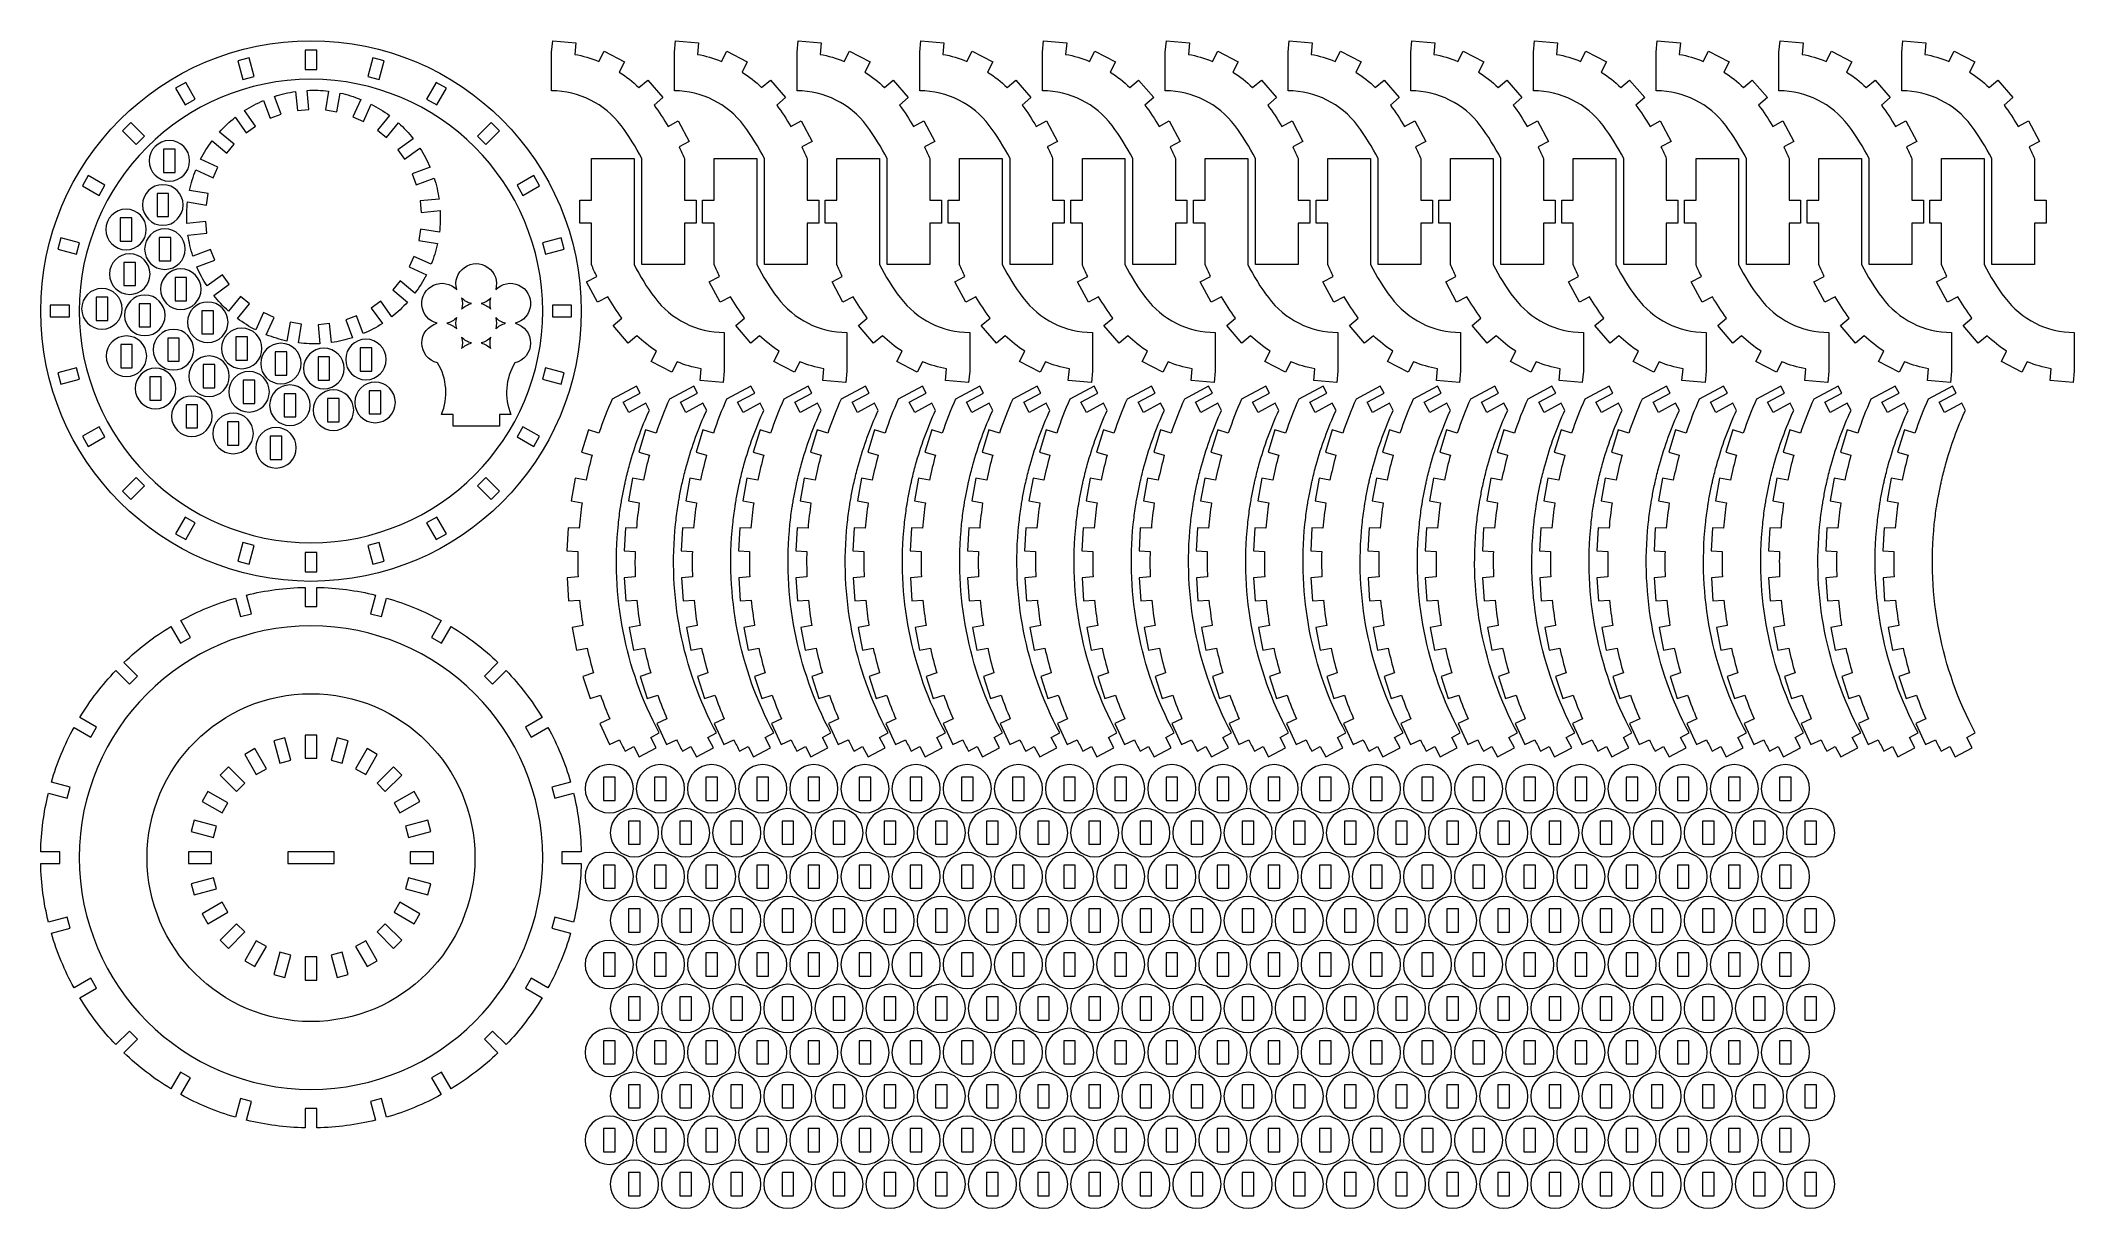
# Model space of a CAD drawing. Header units: millimetres. Extents: x -263 to 263, y -151 to 151.
import ezdxf

# ---------------------------------------------------------------- set-up
doc = ezdxf.new("R2010")
doc.units = ezdxf.units.MM
doc.header["$MEASUREMENT"] = 0
doc.layers.add('Camada 1', color=7, linetype='Continuous')

msp = doc.modelspace()

# ---------------------------------------------------------------- linework, layer by layer
at = {"layer": 'Camada 1', "lineweight": 20}
for points, knots in [([(-263.3136, 81.1778), (-263.3137, 42.5179), (-231.9738, 11.1778), (-193.314, 11.1776), (-193.314, 11.1776), (-154.6541, 11.1774), (-123.3139, 42.5173), (-123.3137, 81.1776), (-123.3137, 81.1776), (-123.3137, 119.8374), (-154.6537, 151.1774), (-193.3136, 151.1775), (-193.3136, 151.1775), (-231.9734, 151.1776), (-263.3135, 119.8376), (-263.3136, 81.1778)], [0, 0, 0, 0, 0.2, 0.2, 0.2, 0.2, 0.4, 0.4, 0.4, 0.4, 0.6, 0.6, 0.6, 0.6, 1, 1, 1, 1]), ([(-191.8137, 143.6775), (-191.8137, 143.6775), (-194.8136, 143.6775), (-194.8136, 143.6775), (-194.8136, 143.6775), (-194.8136, 143.6775), (-194.8136, 148.6775), (-194.8136, 148.6775), (-194.8136, 148.6775), (-194.8136, 148.6775), (-191.8137, 148.6775), (-191.8137, 148.6775), (-191.8137, 148.6775), (-191.8137, 148.6775), (-191.8137, 143.6775), (-191.8137, 143.6775)], [0, 0, 0, 0, 0.2, 0.2, 0.2, 0.2, 0.4, 0.4, 0.4, 0.4, 0.6, 0.6, 0.6, 0.6, 1, 1, 1, 1]), ([(-107.6499, 120.6356), (-107.6499, 120.6356), (-107.6499, 93.1902), (-107.6499, 93.1902), (-107.6499, 93.1902), (-107.6499, 93.1902), (-96.6096, 93.1902), (-96.6096, 93.1902), (-96.6096, 93.1902), (-96.6096, 93.1902), (-96.6096, 103.9129), (-96.6096, 103.9129), (-96.6096, 103.9129), (-96.6096, 103.9129), (-93.6096, 103.9129), (-93.6096, 103.9129), (-93.6096, 103.9129), (-93.6096, 103.9129), (-93.6096, 109.9129), (-93.6096, 109.9129), (-93.6096, 109.9129), (-93.6096, 109.9129), (-96.6096, 109.9129), (-96.6096, 109.9129), (-96.6096, 109.9129), (-96.6096, 109.9129), (-96.6096, 120.6356), (-96.6096, 120.6356), (-96.6096, 120.6356), (-97.0458, 121.6592), (-97.5064, 122.6723), (-97.991, 123.6739), (-97.991, 123.6739), (-97.991, 123.6739), (-95.3489, 125.0949), (-95.3489, 125.0949), (-95.3489, 125.0949), (-95.3489, 125.0949), (-98.1908, 130.3791), (-98.1908, 130.3791), (-98.1908, 130.3791), (-98.1908, 130.3791), (-100.833, 128.9582), (-100.833, 128.9582), (-100.833, 128.9582), (-101.963, 130.8591), (-103.1824, 132.7055), (-104.4872, 134.491), (-104.4872, 134.491), (-104.4872, 134.491), (-102.2152, 136.4405), (-102.2152, 136.4405), (-102.2152, 136.4405), (-102.2152, 136.4405), (-106.1223, 140.9939), (-106.1223, 140.9939), (-106.1223, 140.9939), (-106.1223, 140.9939), (-108.3991, 139.0404), (-108.3991, 139.0404), (-108.3991, 139.0404), (-109.9549, 140.5466), (-111.6573, 141.8935), (-113.481, 143.0611), (-113.481, 143.0611), (-113.481, 143.0611), (-112.1036, 145.7262), (-112.1036, 145.7262), (-112.1036, 145.7262), (-112.1036, 145.7262), (-117.4337, 148.4811), (-117.4337, 148.4811), (-117.4337, 148.4811), (-117.4337, 148.4811), (-118.8112, 145.816), (-118.8112, 145.816), (-118.8112, 145.816), (-120.8185, 146.6285), (-122.9019, 147.2383), (-125.0305, 147.6364), (-125.0305, 147.6364), (-125.0305, 147.6364), (-124.7535, 150.6235), (-124.7535, 150.6235), (-124.7535, 150.6235), (-124.7535, 150.6235), (-130.7279, 151.1774), (-130.7279, 151.1774), (-130.7279, 151.1774), (-130.7279, 151.1774), (-131.0048, 148.1902), (-131.0048, 148.1902), (-131.0048, 148.1902), (-131.0048, 148.1902), (-131.0048, 138.1902), (-131.0048, 138.1902), (-131.0048, 138.1902), (-123.9228, 138.1902), (-117.2541, 134.8558), (-113.0048, 129.1902), (-113.0048, 129.1902), (-110.9828, 126.4941), (-109.1914, 123.6325), (-107.6499, 120.6356)], [0, 0, 0, 0, 0.03703704, 0.03703704, 0.03703704, 0.03703704, 0.07407407, 0.07407407, 0.07407407, 0.07407407, 0.11111111, 0.11111111, 0.11111111, 0.11111111, 0.14814815, 0.14814815, 0.14814815, 0.14814815, 0.18518519, 0.18518519, 0.18518519, 0.18518519, 0.22222222, 0.22222222, 0.22222222, 0.22222222, 0.25925926, 0.25925926, 0.25925926, 0.25925926, 0.2962963, 0.2962963, 0.2962963, 0.2962963, 0.33333333, 0.33333333, 0.33333333, 0.33333333, 0.37037037, 0.37037037, 0.37037037, 0.37037037, 0.40740741, 0.40740741, 0.40740741, 0.40740741, 0.44444444, 0.44444444, 0.44444444, 0.44444444, 0.48148148, 0.48148148, 0.48148148, 0.48148148, 0.51851852, 0.51851852, 0.51851852, 0.51851852, 0.55555556, 0.55555556, 0.55555556, 0.55555556, 0.59259259, 0.59259259, 0.59259259, 0.59259259, 0.62962963, 0.62962963, 0.62962963, 0.62962963, 0.66666667, 0.66666667, 0.66666667, 0.66666667, 0.7037037, 0.7037037, 0.7037037, 0.7037037, 0.74074074, 0.74074074, 0.74074074, 0.74074074, 0.77777778, 0.77777778, 0.77777778, 0.77777778, 0.81481481, 0.81481481, 0.81481481, 0.81481481, 0.85185185, 0.85185185, 0.85185185, 0.85185185, 0.88888889, 0.88888889, 0.88888889, 0.88888889, 0.92592593, 0.92592593, 0.92592593, 0.92592593, 1, 1, 1, 1]), ([(-75.8663, 120.6356), (-75.8663, 120.6356), (-75.8663, 93.1902), (-75.8663, 93.1902), (-75.8663, 93.1902), (-75.8663, 93.1902), (-64.826, 93.1902), (-64.826, 93.1902), (-64.826, 93.1902), (-64.826, 93.1902), (-64.826, 103.9129), (-64.826, 103.9129), (-64.826, 103.9129), (-64.826, 103.9129), (-61.826, 103.9129), (-61.826, 103.9129), (-61.826, 103.9129), (-61.826, 103.9129), (-61.826, 109.9129), (-61.826, 109.9129), (-61.826, 109.9129), (-61.826, 109.9129), (-64.826, 109.9129), (-64.826, 109.9129), (-64.826, 109.9129), (-64.826, 109.9129), (-64.826, 120.6356), (-64.826, 120.6356), (-64.826, 120.6356), (-65.2622, 121.6592), (-65.7228, 122.6723), (-66.2074, 123.6739), (-66.2074, 123.6739), (-66.2074, 123.6739), (-63.5653, 125.0949), (-63.5653, 125.0949), (-63.5653, 125.0949), (-63.5653, 125.0949), (-66.4072, 130.3791), (-66.4072, 130.3791), (-66.4072, 130.3791), (-66.4072, 130.3791), (-69.0494, 128.9582), (-69.0494, 128.9582), (-69.0494, 128.9582), (-70.1794, 130.8591), (-71.3988, 132.7055), (-72.7036, 134.491), (-72.7036, 134.491), (-72.7036, 134.491), (-70.4316, 136.4405), (-70.4316, 136.4405), (-70.4316, 136.4405), (-70.4316, 136.4405), (-74.3387, 140.9939), (-74.3387, 140.9939), (-74.3387, 140.9939), (-74.3387, 140.9939), (-76.6155, 139.0404), (-76.6155, 139.0404), (-76.6155, 139.0404), (-78.1713, 140.5466), (-79.8737, 141.8935), (-81.6974, 143.0611), (-81.6974, 143.0611), (-81.6974, 143.0611), (-80.32, 145.7262), (-80.32, 145.7262), (-80.32, 145.7262), (-80.32, 145.7262), (-85.6501, 148.4811), (-85.6501, 148.4811), (-85.6501, 148.4811), (-85.6501, 148.4811), (-87.0276, 145.816), (-87.0276, 145.816), (-87.0276, 145.816), (-89.0349, 146.6285), (-91.1183, 147.2383), (-93.2469, 147.6364), (-93.2469, 147.6364), (-93.2469, 147.6364), (-92.9699, 150.6235), (-92.9699, 150.6235), (-92.9699, 150.6235), (-92.9699, 150.6235), (-98.9443, 151.1774), (-98.9443, 151.1774), (-98.9443, 151.1774), (-98.9443, 151.1774), (-99.2212, 148.1902), (-99.2212, 148.1902), (-99.2212, 148.1902), (-99.2212, 148.1902), (-99.2212, 138.1902), (-99.2212, 138.1902), (-99.2212, 138.1902), (-92.1392, 138.1902), (-85.4705, 134.8558), (-81.2212, 129.1902), (-81.2212, 129.1902), (-79.1992, 126.4941), (-77.4078, 123.6325), (-75.8663, 120.6356)], [0, 0, 0, 0, 0.03703704, 0.03703704, 0.03703704, 0.03703704, 0.07407407, 0.07407407, 0.07407407, 0.07407407, 0.11111111, 0.11111111, 0.11111111, 0.11111111, 0.14814815, 0.14814815, 0.14814815, 0.14814815, 0.18518519, 0.18518519, 0.18518519, 0.18518519, 0.22222222, 0.22222222, 0.22222222, 0.22222222, 0.25925926, 0.25925926, 0.25925926, 0.25925926, 0.2962963, 0.2962963, 0.2962963, 0.2962963, 0.33333333, 0.33333333, 0.33333333, 0.33333333, 0.37037037, 0.37037037, 0.37037037, 0.37037037, 0.40740741, 0.40740741, 0.40740741, 0.40740741, 0.44444444, 0.44444444, 0.44444444, 0.44444444, 0.48148148, 0.48148148, 0.48148148, 0.48148148, 0.51851852, 0.51851852, 0.51851852, 0.51851852, 0.55555556, 0.55555556, 0.55555556, 0.55555556, 0.59259259, 0.59259259, 0.59259259, 0.59259259, 0.62962963, 0.62962963, 0.62962963, 0.62962963, 0.66666667, 0.66666667, 0.66666667, 0.66666667, 0.7037037, 0.7037037, 0.7037037, 0.7037037, 0.74074074, 0.74074074, 0.74074074, 0.74074074, 0.77777778, 0.77777778, 0.77777778, 0.77777778, 0.81481481, 0.81481481, 0.81481481, 0.81481481, 0.85185185, 0.85185185, 0.85185185, 0.85185185, 0.88888889, 0.88888889, 0.88888889, 0.88888889, 0.92592593, 0.92592593, 0.92592593, 0.92592593, 1, 1, 1, 1]), ([(-44.0827, 120.6356), (-44.0827, 120.6356), (-44.0827, 93.1902), (-44.0827, 93.1902), (-44.0827, 93.1902), (-44.0827, 93.1902), (-33.0424, 93.1902), (-33.0424, 93.1902), (-33.0424, 93.1902), (-33.0424, 93.1902), (-33.0424, 103.9129), (-33.0424, 103.9129), (-33.0424, 103.9129), (-33.0424, 103.9129), (-30.0424, 103.9129), (-30.0424, 103.9129), (-30.0424, 103.9129), (-30.0424, 103.9129), (-30.0424, 109.9129), (-30.0424, 109.9129), (-30.0424, 109.9129), (-30.0424, 109.9129), (-33.0424, 109.9129), (-33.0424, 109.9129), (-33.0424, 109.9129), (-33.0424, 109.9129), (-33.0424, 120.6356), (-33.0424, 120.6356), (-33.0424, 120.6356), (-33.4786, 121.6592), (-33.9392, 122.6723), (-34.4238, 123.6739), (-34.4238, 123.6739), (-34.4238, 123.6739), (-31.7817, 125.0949), (-31.7817, 125.0949), (-31.7817, 125.0949), (-31.7817, 125.0949), (-34.6236, 130.3791), (-34.6236, 130.3791), (-34.6236, 130.3791), (-34.6236, 130.3791), (-37.2658, 128.9582), (-37.2658, 128.9582), (-37.2658, 128.9582), (-38.3958, 130.8591), (-39.6152, 132.7055), (-40.92, 134.491), (-40.92, 134.491), (-40.92, 134.491), (-38.648, 136.4405), (-38.648, 136.4405), (-38.648, 136.4405), (-38.648, 136.4405), (-42.5551, 140.9939), (-42.5551, 140.9939), (-42.5551, 140.9939), (-42.5551, 140.9939), (-44.8319, 139.0404), (-44.8319, 139.0404), (-44.8319, 139.0404), (-46.3877, 140.5466), (-48.0901, 141.8935), (-49.9138, 143.0611), (-49.9138, 143.0611), (-49.9138, 143.0611), (-48.5364, 145.7262), (-48.5364, 145.7262), (-48.5364, 145.7262), (-48.5364, 145.7262), (-53.8665, 148.4811), (-53.8665, 148.4811), (-53.8665, 148.4811), (-53.8665, 148.4811), (-55.244, 145.816), (-55.244, 145.816), (-55.244, 145.816), (-57.2513, 146.6285), (-59.3347, 147.2383), (-61.4633, 147.6364), (-61.4633, 147.6364), (-61.4633, 147.6364), (-61.1863, 150.6235), (-61.1863, 150.6235), (-61.1863, 150.6235), (-61.1863, 150.6235), (-67.1607, 151.1774), (-67.1607, 151.1774), (-67.1607, 151.1774), (-67.1607, 151.1774), (-67.4376, 148.1902), (-67.4376, 148.1902), (-67.4376, 148.1902), (-67.4376, 148.1902), (-67.4376, 138.1902), (-67.4376, 138.1902), (-67.4376, 138.1902), (-60.3556, 138.1902), (-53.6869, 134.8558), (-49.4376, 129.1902), (-49.4376, 129.1902), (-47.4156, 126.4941), (-45.6242, 123.6325), (-44.0827, 120.6356)], [0, 0, 0, 0, 0.03703704, 0.03703704, 0.03703704, 0.03703704, 0.07407407, 0.07407407, 0.07407407, 0.07407407, 0.11111111, 0.11111111, 0.11111111, 0.11111111, 0.14814815, 0.14814815, 0.14814815, 0.14814815, 0.18518519, 0.18518519, 0.18518519, 0.18518519, 0.22222222, 0.22222222, 0.22222222, 0.22222222, 0.25925926, 0.25925926, 0.25925926, 0.25925926, 0.2962963, 0.2962963, 0.2962963, 0.2962963, 0.33333333, 0.33333333, 0.33333333, 0.33333333, 0.37037037, 0.37037037, 0.37037037, 0.37037037, 0.40740741, 0.40740741, 0.40740741, 0.40740741, 0.44444444, 0.44444444, 0.44444444, 0.44444444, 0.48148148, 0.48148148, 0.48148148, 0.48148148, 0.51851852, 0.51851852, 0.51851852, 0.51851852, 0.55555556, 0.55555556, 0.55555556, 0.55555556, 0.59259259, 0.59259259, 0.59259259, 0.59259259, 0.62962963, 0.62962963, 0.62962963, 0.62962963, 0.66666667, 0.66666667, 0.66666667, 0.66666667, 0.7037037, 0.7037037, 0.7037037, 0.7037037, 0.74074074, 0.74074074, 0.74074074, 0.74074074, 0.77777778, 0.77777778, 0.77777778, 0.77777778, 0.81481481, 0.81481481, 0.81481481, 0.81481481, 0.85185185, 0.85185185, 0.85185185, 0.85185185, 0.88888889, 0.88888889, 0.88888889, 0.88888889, 0.92592593, 0.92592593, 0.92592593, 0.92592593, 1, 1, 1, 1]), ([(-12.2991, 120.6356), (-12.2991, 120.6356), (-12.2991, 93.1902), (-12.2991, 93.1902), (-12.2991, 93.1902), (-12.2991, 93.1902), (-1.2588, 93.1902), (-1.2588, 93.1902), (-1.2588, 93.1902), (-1.2588, 93.1902), (-1.2588, 103.9129), (-1.2588, 103.9129), (-1.2588, 103.9129), (-1.2588, 103.9129), (1.7412, 103.9129), (1.7412, 103.9129), (1.7412, 103.9129), (1.7412, 103.9129), (1.7412, 109.9129), (1.7412, 109.9129), (1.7412, 109.9129), (1.7412, 109.9129), (-1.2588, 109.9129), (-1.2588, 109.9129), (-1.2588, 109.9129), (-1.2588, 109.9129), (-1.2588, 120.6356), (-1.2588, 120.6356), (-1.2588, 120.6356), (-1.695, 121.6592), (-2.1556, 122.6723), (-2.6402, 123.6739), (-2.6402, 123.6739), (-2.6402, 123.6739), (0.0019, 125.0949), (0.0019, 125.0949), (0.0019, 125.0949), (0.0019, 125.0949), (-2.84, 130.3791), (-2.84, 130.3791), (-2.84, 130.3791), (-2.84, 130.3791), (-5.4822, 128.9582), (-5.4822, 128.9582), (-5.4822, 128.9582), (-6.6122, 130.8591), (-7.8316, 132.7055), (-9.1364, 134.491), (-9.1364, 134.491), (-9.1364, 134.491), (-6.8644, 136.4405), (-6.8644, 136.4405), (-6.8644, 136.4405), (-6.8644, 136.4405), (-10.7715, 140.9939), (-10.7715, 140.9939), (-10.7715, 140.9939), (-10.7715, 140.9939), (-13.0483, 139.0404), (-13.0483, 139.0404), (-13.0483, 139.0404), (-14.6041, 140.5466), (-16.3065, 141.8935), (-18.1302, 143.0611), (-18.1302, 143.0611), (-18.1302, 143.0611), (-16.7528, 145.7262), (-16.7528, 145.7262), (-16.7528, 145.7262), (-16.7528, 145.7262), (-22.0829, 148.4811), (-22.0829, 148.4811), (-22.0829, 148.4811), (-22.0829, 148.4811), (-23.4604, 145.816), (-23.4604, 145.816), (-23.4604, 145.816), (-25.4677, 146.6285), (-27.5511, 147.2383), (-29.6797, 147.6364), (-29.6797, 147.6364), (-29.6797, 147.6364), (-29.4027, 150.6235), (-29.4027, 150.6235), (-29.4027, 150.6235), (-29.4027, 150.6235), (-35.3771, 151.1774), (-35.3771, 151.1774), (-35.3771, 151.1774), (-35.3771, 151.1774), (-35.654, 148.1902), (-35.654, 148.1902), (-35.654, 148.1902), (-35.654, 148.1902), (-35.654, 138.1902), (-35.654, 138.1902), (-35.654, 138.1902), (-28.572, 138.1902), (-21.9033, 134.8558), (-17.654, 129.1902), (-17.654, 129.1902), (-15.632, 126.4941), (-13.8406, 123.6325), (-12.2991, 120.6356)], [0, 0, 0, 0, 0.03703704, 0.03703704, 0.03703704, 0.03703704, 0.07407407, 0.07407407, 0.07407407, 0.07407407, 0.11111111, 0.11111111, 0.11111111, 0.11111111, 0.14814815, 0.14814815, 0.14814815, 0.14814815, 0.18518519, 0.18518519, 0.18518519, 0.18518519, 0.22222222, 0.22222222, 0.22222222, 0.22222222, 0.25925926, 0.25925926, 0.25925926, 0.25925926, 0.2962963, 0.2962963, 0.2962963, 0.2962963, 0.33333333, 0.33333333, 0.33333333, 0.33333333, 0.37037037, 0.37037037, 0.37037037, 0.37037037, 0.40740741, 0.40740741, 0.40740741, 0.40740741, 0.44444444, 0.44444444, 0.44444444, 0.44444444, 0.48148148, 0.48148148, 0.48148148, 0.48148148, 0.51851852, 0.51851852, 0.51851852, 0.51851852, 0.55555556, 0.55555556, 0.55555556, 0.55555556, 0.59259259, 0.59259259, 0.59259259, 0.59259259, 0.62962963, 0.62962963, 0.62962963, 0.62962963, 0.66666667, 0.66666667, 0.66666667, 0.66666667, 0.7037037, 0.7037037, 0.7037037, 0.7037037, 0.74074074, 0.74074074, 0.74074074, 0.74074074, 0.77777778, 0.77777778, 0.77777778, 0.77777778, 0.81481481, 0.81481481, 0.81481481, 0.81481481, 0.85185185, 0.85185185, 0.85185185, 0.85185185, 0.88888889, 0.88888889, 0.88888889, 0.88888889, 0.92592593, 0.92592593, 0.92592593, 0.92592593, 1, 1, 1, 1]), ([(19.4845, 120.6356), (19.4845, 120.6356), (19.4845, 93.1902), (19.4845, 93.1902), (19.4845, 93.1902), (19.4845, 93.1902), (30.5248, 93.1902), (30.5248, 93.1902), (30.5248, 93.1902), (30.5248, 93.1902), (30.5248, 103.9129), (30.5248, 103.9129), (30.5248, 103.9129), (30.5248, 103.9129), (33.5248, 103.9129), (33.5248, 103.9129), (33.5248, 103.9129), (33.5248, 103.9129), (33.5248, 109.9129), (33.5248, 109.9129), (33.5248, 109.9129), (33.5248, 109.9129), (30.5248, 109.9129), (30.5248, 109.9129), (30.5248, 109.9129), (30.5248, 109.9129), (30.5248, 120.6356), (30.5248, 120.6356), (30.5248, 120.6356), (30.0886, 121.6592), (29.628, 122.6723), (29.1434, 123.6739), (29.1434, 123.6739), (29.1434, 123.6739), (31.7855, 125.0949), (31.7855, 125.0949), (31.7855, 125.0949), (31.7855, 125.0949), (28.9436, 130.3791), (28.9436, 130.3791), (28.9436, 130.3791), (28.9436, 130.3791), (26.3014, 128.9582), (26.3014, 128.9582), (26.3014, 128.9582), (25.1714, 130.8591), (23.952, 132.7055), (22.6472, 134.491), (22.6472, 134.491), (22.6472, 134.491), (24.9192, 136.4405), (24.9192, 136.4405), (24.9192, 136.4405), (24.9192, 136.4405), (21.0121, 140.9939), (21.0121, 140.9939), (21.0121, 140.9939), (21.0121, 140.9939), (18.7353, 139.0404), (18.7353, 139.0404), (18.7353, 139.0404), (17.1795, 140.5466), (15.4771, 141.8935), (13.6534, 143.0611), (13.6534, 143.0611), (13.6534, 143.0611), (15.0308, 145.7262), (15.0308, 145.7262), (15.0308, 145.7262), (15.0308, 145.7262), (9.7007, 148.4811), (9.7007, 148.4811), (9.7007, 148.4811), (9.7007, 148.4811), (8.3232, 145.816), (8.3232, 145.816), (8.3232, 145.816), (6.3159, 146.6285), (4.2325, 147.2383), (2.1039, 147.6364), (2.1039, 147.6364), (2.1039, 147.6364), (2.3809, 150.6235), (2.3809, 150.6235), (2.3809, 150.6235), (2.3809, 150.6235), (-3.5935, 151.1774), (-3.5935, 151.1774), (-3.5935, 151.1774), (-3.5935, 151.1774), (-3.8704, 148.1902), (-3.8704, 148.1902), (-3.8704, 148.1902), (-3.8704, 148.1902), (-3.8704, 138.1902), (-3.8704, 138.1902), (-3.8704, 138.1902), (3.2116, 138.1902), (9.8803, 134.8558), (14.1296, 129.1902), (14.1296, 129.1902), (16.1516, 126.4941), (17.943, 123.6325), (19.4845, 120.6356)], [0, 0, 0, 0, 0.03703704, 0.03703704, 0.03703704, 0.03703704, 0.07407407, 0.07407407, 0.07407407, 0.07407407, 0.11111111, 0.11111111, 0.11111111, 0.11111111, 0.14814815, 0.14814815, 0.14814815, 0.14814815, 0.18518519, 0.18518519, 0.18518519, 0.18518519, 0.22222222, 0.22222222, 0.22222222, 0.22222222, 0.25925926, 0.25925926, 0.25925926, 0.25925926, 0.2962963, 0.2962963, 0.2962963, 0.2962963, 0.33333333, 0.33333333, 0.33333333, 0.33333333, 0.37037037, 0.37037037, 0.37037037, 0.37037037, 0.40740741, 0.40740741, 0.40740741, 0.40740741, 0.44444444, 0.44444444, 0.44444444, 0.44444444, 0.48148148, 0.48148148, 0.48148148, 0.48148148, 0.51851852, 0.51851852, 0.51851852, 0.51851852, 0.55555556, 0.55555556, 0.55555556, 0.55555556, 0.59259259, 0.59259259, 0.59259259, 0.59259259, 0.62962963, 0.62962963, 0.62962963, 0.62962963, 0.66666667, 0.66666667, 0.66666667, 0.66666667, 0.7037037, 0.7037037, 0.7037037, 0.7037037, 0.74074074, 0.74074074, 0.74074074, 0.74074074, 0.77777778, 0.77777778, 0.77777778, 0.77777778, 0.81481481, 0.81481481, 0.81481481, 0.81481481, 0.85185185, 0.85185185, 0.85185185, 0.85185185, 0.88888889, 0.88888889, 0.88888889, 0.88888889, 0.92592593, 0.92592593, 0.92592593, 0.92592593, 1, 1, 1, 1]), ([(51.2681, 120.6356), (51.2681, 120.6356), (51.2681, 93.1902), (51.2681, 93.1902), (51.2681, 93.1902), (51.2681, 93.1902), (62.3084, 93.1902), (62.3084, 93.1902), (62.3084, 93.1902), (62.3084, 93.1902), (62.3084, 103.9129), (62.3084, 103.9129), (62.3084, 103.9129), (62.3084, 103.9129), (65.3084, 103.9129), (65.3084, 103.9129), (65.3084, 103.9129), (65.3084, 103.9129), (65.3084, 109.9129), (65.3084, 109.9129), (65.3084, 109.9129), (65.3084, 109.9129), (62.3084, 109.9129), (62.3084, 109.9129), (62.3084, 109.9129), (62.3084, 109.9129), (62.3084, 120.6356), (62.3084, 120.6356), (62.3084, 120.6356), (61.8722, 121.6592), (61.4116, 122.6723), (60.927, 123.6739), (60.927, 123.6739), (60.927, 123.6739), (63.5691, 125.0949), (63.5691, 125.0949), (63.5691, 125.0949), (63.5691, 125.0949), (60.7272, 130.3791), (60.7272, 130.3791), (60.7272, 130.3791), (60.7272, 130.3791), (58.085, 128.9582), (58.085, 128.9582), (58.085, 128.9582), (56.955, 130.8591), (55.7356, 132.7055), (54.4308, 134.491), (54.4308, 134.491), (54.4308, 134.491), (56.7028, 136.4405), (56.7028, 136.4405), (56.7028, 136.4405), (56.7028, 136.4405), (52.7957, 140.9939), (52.7957, 140.9939), (52.7957, 140.9939), (52.7957, 140.9939), (50.5189, 139.0404), (50.5189, 139.0404), (50.5189, 139.0404), (48.9631, 140.5466), (47.2607, 141.8935), (45.437, 143.0611), (45.437, 143.0611), (45.437, 143.0611), (46.8144, 145.7262), (46.8144, 145.7262), (46.8144, 145.7262), (46.8144, 145.7262), (41.4843, 148.4811), (41.4843, 148.4811), (41.4843, 148.4811), (41.4843, 148.4811), (40.1068, 145.816), (40.1068, 145.816), (40.1068, 145.816), (38.0995, 146.6285), (36.0161, 147.2383), (33.8875, 147.6364), (33.8875, 147.6364), (33.8875, 147.6364), (34.1645, 150.6235), (34.1645, 150.6235), (34.1645, 150.6235), (34.1645, 150.6235), (28.1901, 151.1774), (28.1901, 151.1774), (28.1901, 151.1774), (28.1901, 151.1774), (27.9132, 148.1902), (27.9132, 148.1902), (27.9132, 148.1902), (27.9132, 148.1902), (27.9132, 138.1902), (27.9132, 138.1902), (27.9132, 138.1902), (34.9952, 138.1902), (41.6639, 134.8558), (45.9132, 129.1902), (45.9132, 129.1902), (47.9352, 126.4941), (49.7266, 123.6325), (51.2681, 120.6356)], [0, 0, 0, 0, 0.03703704, 0.03703704, 0.03703704, 0.03703704, 0.07407407, 0.07407407, 0.07407407, 0.07407407, 0.11111111, 0.11111111, 0.11111111, 0.11111111, 0.14814815, 0.14814815, 0.14814815, 0.14814815, 0.18518519, 0.18518519, 0.18518519, 0.18518519, 0.22222222, 0.22222222, 0.22222222, 0.22222222, 0.25925926, 0.25925926, 0.25925926, 0.25925926, 0.2962963, 0.2962963, 0.2962963, 0.2962963, 0.33333333, 0.33333333, 0.33333333, 0.33333333, 0.37037037, 0.37037037, 0.37037037, 0.37037037, 0.40740741, 0.40740741, 0.40740741, 0.40740741, 0.44444444, 0.44444444, 0.44444444, 0.44444444, 0.48148148, 0.48148148, 0.48148148, 0.48148148, 0.51851852, 0.51851852, 0.51851852, 0.51851852, 0.55555556, 0.55555556, 0.55555556, 0.55555556, 0.59259259, 0.59259259, 0.59259259, 0.59259259, 0.62962963, 0.62962963, 0.62962963, 0.62962963, 0.66666667, 0.66666667, 0.66666667, 0.66666667, 0.7037037, 0.7037037, 0.7037037, 0.7037037, 0.74074074, 0.74074074, 0.74074074, 0.74074074, 0.77777778, 0.77777778, 0.77777778, 0.77777778, 0.81481481, 0.81481481, 0.81481481, 0.81481481, 0.85185185, 0.85185185, 0.85185185, 0.85185185, 0.88888889, 0.88888889, 0.88888889, 0.88888889, 0.92592593, 0.92592593, 0.92592593, 0.92592593, 1, 1, 1, 1]), ([(83.0517, 120.6356), (83.0517, 120.6356), (83.0517, 93.1902), (83.0517, 93.1902), (83.0517, 93.1902), (83.0517, 93.1902), (94.092, 93.1902), (94.092, 93.1902), (94.092, 93.1902), (94.092, 93.1902), (94.092, 103.9129), (94.092, 103.9129), (94.092, 103.9129), (94.092, 103.9129), (97.092, 103.9129), (97.092, 103.9129), (97.092, 103.9129), (97.092, 103.9129), (97.092, 109.9129), (97.092, 109.9129), (97.092, 109.9129), (97.092, 109.9129), (94.092, 109.9129), (94.092, 109.9129), (94.092, 109.9129), (94.092, 109.9129), (94.092, 120.6356), (94.092, 120.6356), (94.092, 120.6356), (93.6558, 121.6592), (93.1952, 122.6723), (92.7106, 123.6739), (92.7106, 123.6739), (92.7106, 123.6739), (95.3527, 125.0949), (95.3527, 125.0949), (95.3527, 125.0949), (95.3527, 125.0949), (92.5108, 130.3791), (92.5108, 130.3791), (92.5108, 130.3791), (92.5108, 130.3791), (89.8686, 128.9582), (89.8686, 128.9582), (89.8686, 128.9582), (88.7386, 130.8591), (87.5192, 132.7055), (86.2144, 134.491), (86.2144, 134.491), (86.2144, 134.491), (88.4864, 136.4405), (88.4864, 136.4405), (88.4864, 136.4405), (88.4864, 136.4405), (84.5793, 140.9939), (84.5793, 140.9939), (84.5793, 140.9939), (84.5793, 140.9939), (82.3025, 139.0404), (82.3025, 139.0404), (82.3025, 139.0404), (80.7467, 140.5466), (79.0443, 141.8935), (77.2206, 143.0611), (77.2206, 143.0611), (77.2206, 143.0611), (78.598, 145.7262), (78.598, 145.7262), (78.598, 145.7262), (78.598, 145.7262), (73.2679, 148.4811), (73.2679, 148.4811), (73.2679, 148.4811), (73.2679, 148.4811), (71.8904, 145.816), (71.8904, 145.816), (71.8904, 145.816), (69.8831, 146.6285), (67.7997, 147.2383), (65.6711, 147.6364), (65.6711, 147.6364), (65.6711, 147.6364), (65.9481, 150.6235), (65.9481, 150.6235), (65.9481, 150.6235), (65.9481, 150.6235), (59.9737, 151.1774), (59.9737, 151.1774), (59.9737, 151.1774), (59.9737, 151.1774), (59.6968, 148.1902), (59.6968, 148.1902), (59.6968, 148.1902), (59.6968, 148.1902), (59.6968, 138.1902), (59.6968, 138.1902), (59.6968, 138.1902), (66.7788, 138.1902), (73.4475, 134.8558), (77.6968, 129.1902), (77.6968, 129.1902), (79.7188, 126.4941), (81.5102, 123.6325), (83.0517, 120.6356)], [0, 0, 0, 0, 0.03703704, 0.03703704, 0.03703704, 0.03703704, 0.07407407, 0.07407407, 0.07407407, 0.07407407, 0.11111111, 0.11111111, 0.11111111, 0.11111111, 0.14814815, 0.14814815, 0.14814815, 0.14814815, 0.18518519, 0.18518519, 0.18518519, 0.18518519, 0.22222222, 0.22222222, 0.22222222, 0.22222222, 0.25925926, 0.25925926, 0.25925926, 0.25925926, 0.2962963, 0.2962963, 0.2962963, 0.2962963, 0.33333333, 0.33333333, 0.33333333, 0.33333333, 0.37037037, 0.37037037, 0.37037037, 0.37037037, 0.40740741, 0.40740741, 0.40740741, 0.40740741, 0.44444444, 0.44444444, 0.44444444, 0.44444444, 0.48148148, 0.48148148, 0.48148148, 0.48148148, 0.51851852, 0.51851852, 0.51851852, 0.51851852, 0.55555556, 0.55555556, 0.55555556, 0.55555556, 0.59259259, 0.59259259, 0.59259259, 0.59259259, 0.62962963, 0.62962963, 0.62962963, 0.62962963, 0.66666667, 0.66666667, 0.66666667, 0.66666667, 0.7037037, 0.7037037, 0.7037037, 0.7037037, 0.74074074, 0.74074074, 0.74074074, 0.74074074, 0.77777778, 0.77777778, 0.77777778, 0.77777778, 0.81481481, 0.81481481, 0.81481481, 0.81481481, 0.85185185, 0.85185185, 0.85185185, 0.85185185, 0.88888889, 0.88888889, 0.88888889, 0.88888889, 0.92592593, 0.92592593, 0.92592593, 0.92592593, 1, 1, 1, 1]), ([(114.8353, 120.6356), (114.8353, 120.6356), (114.8353, 93.1902), (114.8353, 93.1902), (114.8353, 93.1902), (114.8353, 93.1902), (125.8756, 93.1902), (125.8756, 93.1902), (125.8756, 93.1902), (125.8756, 93.1902), (125.8756, 103.9129), (125.8756, 103.9129), (125.8756, 103.9129), (125.8756, 103.9129), (128.8756, 103.9129), (128.8756, 103.9129), (128.8756, 103.9129), (128.8756, 103.9129), (128.8756, 109.9129), (128.8756, 109.9129), (128.8756, 109.9129), (128.8756, 109.9129), (125.8756, 109.9129), (125.8756, 109.9129), (125.8756, 109.9129), (125.8756, 109.9129), (125.8756, 120.6356), (125.8756, 120.6356), (125.8756, 120.6356), (125.4394, 121.6592), (124.9788, 122.6723), (124.4942, 123.6739), (124.4942, 123.6739), (124.4942, 123.6739), (127.1363, 125.0949), (127.1363, 125.0949), (127.1363, 125.0949), (127.1363, 125.0949), (124.2944, 130.3791), (124.2944, 130.3791), (124.2944, 130.3791), (124.2944, 130.3791), (121.6522, 128.9582), (121.6522, 128.9582), (121.6522, 128.9582), (120.5222, 130.8591), (119.3028, 132.7055), (117.998, 134.491), (117.998, 134.491), (117.998, 134.491), (120.27, 136.4405), (120.27, 136.4405), (120.27, 136.4405), (120.27, 136.4405), (116.3629, 140.9939), (116.3629, 140.9939), (116.3629, 140.9939), (116.3629, 140.9939), (114.0861, 139.0404), (114.0861, 139.0404), (114.0861, 139.0404), (112.5303, 140.5466), (110.8279, 141.8935), (109.0042, 143.0611), (109.0042, 143.0611), (109.0042, 143.0611), (110.3816, 145.7262), (110.3816, 145.7262), (110.3816, 145.7262), (110.3816, 145.7262), (105.0515, 148.4811), (105.0515, 148.4811), (105.0515, 148.4811), (105.0515, 148.4811), (103.674, 145.816), (103.674, 145.816), (103.674, 145.816), (101.6667, 146.6285), (99.5833, 147.2383), (97.4547, 147.6364), (97.4547, 147.6364), (97.4547, 147.6364), (97.7317, 150.6235), (97.7317, 150.6235), (97.7317, 150.6235), (97.7317, 150.6235), (91.7573, 151.1774), (91.7573, 151.1774), (91.7573, 151.1774), (91.7573, 151.1774), (91.4804, 148.1902), (91.4804, 148.1902), (91.4804, 148.1902), (91.4804, 148.1902), (91.4804, 138.1902), (91.4804, 138.1902), (91.4804, 138.1902), (98.5624, 138.1902), (105.2311, 134.8558), (109.4804, 129.1902), (109.4804, 129.1902), (111.5024, 126.4941), (113.2938, 123.6325), (114.8353, 120.6356)], [0, 0, 0, 0, 0.03703704, 0.03703704, 0.03703704, 0.03703704, 0.07407407, 0.07407407, 0.07407407, 0.07407407, 0.11111111, 0.11111111, 0.11111111, 0.11111111, 0.14814815, 0.14814815, 0.14814815, 0.14814815, 0.18518519, 0.18518519, 0.18518519, 0.18518519, 0.22222222, 0.22222222, 0.22222222, 0.22222222, 0.25925926, 0.25925926, 0.25925926, 0.25925926, 0.2962963, 0.2962963, 0.2962963, 0.2962963, 0.33333333, 0.33333333, 0.33333333, 0.33333333, 0.37037037, 0.37037037, 0.37037037, 0.37037037, 0.40740741, 0.40740741, 0.40740741, 0.40740741, 0.44444444, 0.44444444, 0.44444444, 0.44444444, 0.48148148, 0.48148148, 0.48148148, 0.48148148, 0.51851852, 0.51851852, 0.51851852, 0.51851852, 0.55555556, 0.55555556, 0.55555556, 0.55555556, 0.59259259, 0.59259259, 0.59259259, 0.59259259, 0.62962963, 0.62962963, 0.62962963, 0.62962963, 0.66666667, 0.66666667, 0.66666667, 0.66666667, 0.7037037, 0.7037037, 0.7037037, 0.7037037, 0.74074074, 0.74074074, 0.74074074, 0.74074074, 0.77777778, 0.77777778, 0.77777778, 0.77777778, 0.81481481, 0.81481481, 0.81481481, 0.81481481, 0.85185185, 0.85185185, 0.85185185, 0.85185185, 0.88888889, 0.88888889, 0.88888889, 0.88888889, 0.92592593, 0.92592593, 0.92592593, 0.92592593, 1, 1, 1, 1]), ([(146.6189, 120.6356), (146.6189, 120.6356), (146.6189, 93.1902), (146.6189, 93.1902), (146.6189, 93.1902), (146.6189, 93.1902), (157.6592, 93.1902), (157.6592, 93.1902), (157.6592, 93.1902), (157.6592, 93.1902), (157.6592, 103.9129), (157.6592, 103.9129), (157.6592, 103.9129), (157.6592, 103.9129), (160.6592, 103.9129), (160.6592, 103.9129), (160.6592, 103.9129), (160.6592, 103.9129), (160.6592, 109.9129), (160.6592, 109.9129), (160.6592, 109.9129), (160.6592, 109.9129), (157.6592, 109.9129), (157.6592, 109.9129), (157.6592, 109.9129), (157.6592, 109.9129), (157.6592, 120.6356), (157.6592, 120.6356), (157.6592, 120.6356), (157.223, 121.6592), (156.7624, 122.6723), (156.2778, 123.6739), (156.2778, 123.6739), (156.2778, 123.6739), (158.9199, 125.0949), (158.9199, 125.0949), (158.9199, 125.0949), (158.9199, 125.0949), (156.078, 130.3791), (156.078, 130.3791), (156.078, 130.3791), (156.078, 130.3791), (153.4358, 128.9582), (153.4358, 128.9582), (153.4358, 128.9582), (152.3058, 130.8591), (151.0864, 132.7055), (149.7816, 134.491), (149.7816, 134.491), (149.7816, 134.491), (152.0536, 136.4405), (152.0536, 136.4405), (152.0536, 136.4405), (152.0536, 136.4405), (148.1465, 140.9939), (148.1465, 140.9939), (148.1465, 140.9939), (148.1465, 140.9939), (145.8697, 139.0404), (145.8697, 139.0404), (145.8697, 139.0404), (144.3139, 140.5466), (142.6115, 141.8935), (140.7878, 143.0611), (140.7878, 143.0611), (140.7878, 143.0611), (142.1652, 145.7262), (142.1652, 145.7262), (142.1652, 145.7262), (142.1652, 145.7262), (136.8351, 148.4811), (136.8351, 148.4811), (136.8351, 148.4811), (136.8351, 148.4811), (135.4576, 145.816), (135.4576, 145.816), (135.4576, 145.816), (133.4503, 146.6285), (131.3669, 147.2383), (129.2383, 147.6364), (129.2383, 147.6364), (129.2383, 147.6364), (129.5153, 150.6235), (129.5153, 150.6235), (129.5153, 150.6235), (129.5153, 150.6235), (123.5409, 151.1774), (123.5409, 151.1774), (123.5409, 151.1774), (123.5409, 151.1774), (123.264, 148.1902), (123.264, 148.1902), (123.264, 148.1902), (123.264, 148.1902), (123.264, 138.1902), (123.264, 138.1902), (123.264, 138.1902), (130.346, 138.1902), (137.0147, 134.8558), (141.264, 129.1902), (141.264, 129.1902), (143.286, 126.4941), (145.0774, 123.6325), (146.6189, 120.6356)], [0, 0, 0, 0, 0.03703704, 0.03703704, 0.03703704, 0.03703704, 0.07407407, 0.07407407, 0.07407407, 0.07407407, 0.11111111, 0.11111111, 0.11111111, 0.11111111, 0.14814815, 0.14814815, 0.14814815, 0.14814815, 0.18518519, 0.18518519, 0.18518519, 0.18518519, 0.22222222, 0.22222222, 0.22222222, 0.22222222, 0.25925926, 0.25925926, 0.25925926, 0.25925926, 0.2962963, 0.2962963, 0.2962963, 0.2962963, 0.33333333, 0.33333333, 0.33333333, 0.33333333, 0.37037037, 0.37037037, 0.37037037, 0.37037037, 0.40740741, 0.40740741, 0.40740741, 0.40740741, 0.44444444, 0.44444444, 0.44444444, 0.44444444, 0.48148148, 0.48148148, 0.48148148, 0.48148148, 0.51851852, 0.51851852, 0.51851852, 0.51851852, 0.55555556, 0.55555556, 0.55555556, 0.55555556, 0.59259259, 0.59259259, 0.59259259, 0.59259259, 0.62962963, 0.62962963, 0.62962963, 0.62962963, 0.66666667, 0.66666667, 0.66666667, 0.66666667, 0.7037037, 0.7037037, 0.7037037, 0.7037037, 0.74074074, 0.74074074, 0.74074074, 0.74074074, 0.77777778, 0.77777778, 0.77777778, 0.77777778, 0.81481481, 0.81481481, 0.81481481, 0.81481481, 0.85185185, 0.85185185, 0.85185185, 0.85185185, 0.88888889, 0.88888889, 0.88888889, 0.88888889, 0.92592593, 0.92592593, 0.92592593, 0.92592593, 1, 1, 1, 1]), ([(178.4025, 120.6356), (178.4025, 120.6356), (178.4025, 93.1902), (178.4025, 93.1902), (178.4025, 93.1902), (178.4025, 93.1902), (189.4428, 93.1902), (189.4428, 93.1902), (189.4428, 93.1902), (189.4428, 93.1902), (189.4428, 103.9129), (189.4428, 103.9129), (189.4428, 103.9129), (189.4428, 103.9129), (192.4428, 103.9129), (192.4428, 103.9129), (192.4428, 103.9129), (192.4428, 103.9129), (192.4428, 109.9129), (192.4428, 109.9129), (192.4428, 109.9129), (192.4428, 109.9129), (189.4428, 109.9129), (189.4428, 109.9129), (189.4428, 109.9129), (189.4428, 109.9129), (189.4428, 120.6356), (189.4428, 120.6356), (189.4428, 120.6356), (189.0066, 121.6592), (188.546, 122.6723), (188.0614, 123.6739), (188.0614, 123.6739), (188.0614, 123.6739), (190.7035, 125.0949), (190.7035, 125.0949), (190.7035, 125.0949), (190.7035, 125.0949), (187.8616, 130.3791), (187.8616, 130.3791), (187.8616, 130.3791), (187.8616, 130.3791), (185.2194, 128.9582), (185.2194, 128.9582), (185.2194, 128.9582), (184.0894, 130.8591), (182.87, 132.7055), (181.5652, 134.491), (181.5652, 134.491), (181.5652, 134.491), (183.8372, 136.4405), (183.8372, 136.4405), (183.8372, 136.4405), (183.8372, 136.4405), (179.9301, 140.9939), (179.9301, 140.9939), (179.9301, 140.9939), (179.9301, 140.9939), (177.6533, 139.0404), (177.6533, 139.0404), (177.6533, 139.0404), (176.0975, 140.5466), (174.3951, 141.8935), (172.5714, 143.0611), (172.5714, 143.0611), (172.5714, 143.0611), (173.9488, 145.7262), (173.9488, 145.7262), (173.9488, 145.7262), (173.9488, 145.7262), (168.6187, 148.4811), (168.6187, 148.4811), (168.6187, 148.4811), (168.6187, 148.4811), (167.2412, 145.816), (167.2412, 145.816), (167.2412, 145.816), (165.2339, 146.6285), (163.1505, 147.2383), (161.0219, 147.6364), (161.0219, 147.6364), (161.0219, 147.6364), (161.2989, 150.6235), (161.2989, 150.6235), (161.2989, 150.6235), (161.2989, 150.6235), (155.3245, 151.1774), (155.3245, 151.1774), (155.3245, 151.1774), (155.3245, 151.1774), (155.0476, 148.1902), (155.0476, 148.1902), (155.0476, 148.1902), (155.0476, 148.1902), (155.0476, 138.1902), (155.0476, 138.1902), (155.0476, 138.1902), (162.1296, 138.1902), (168.7983, 134.8558), (173.0476, 129.1902), (173.0476, 129.1902), (175.0696, 126.4941), (176.861, 123.6325), (178.4025, 120.6356)], [0, 0, 0, 0, 0.03703704, 0.03703704, 0.03703704, 0.03703704, 0.07407407, 0.07407407, 0.07407407, 0.07407407, 0.11111111, 0.11111111, 0.11111111, 0.11111111, 0.14814815, 0.14814815, 0.14814815, 0.14814815, 0.18518519, 0.18518519, 0.18518519, 0.18518519, 0.22222222, 0.22222222, 0.22222222, 0.22222222, 0.25925926, 0.25925926, 0.25925926, 0.25925926, 0.2962963, 0.2962963, 0.2962963, 0.2962963, 0.33333333, 0.33333333, 0.33333333, 0.33333333, 0.37037037, 0.37037037, 0.37037037, 0.37037037, 0.40740741, 0.40740741, 0.40740741, 0.40740741, 0.44444444, 0.44444444, 0.44444444, 0.44444444, 0.48148148, 0.48148148, 0.48148148, 0.48148148, 0.51851852, 0.51851852, 0.51851852, 0.51851852, 0.55555556, 0.55555556, 0.55555556, 0.55555556, 0.59259259, 0.59259259, 0.59259259, 0.59259259, 0.62962963, 0.62962963, 0.62962963, 0.62962963, 0.66666667, 0.66666667, 0.66666667, 0.66666667, 0.7037037, 0.7037037, 0.7037037, 0.7037037, 0.74074074, 0.74074074, 0.74074074, 0.74074074, 0.77777778, 0.77777778, 0.77777778, 0.77777778, 0.81481481, 0.81481481, 0.81481481, 0.81481481, 0.85185185, 0.85185185, 0.85185185, 0.85185185, 0.88888889, 0.88888889, 0.88888889, 0.88888889, 0.92592593, 0.92592593, 0.92592593, 0.92592593, 1, 1, 1, 1]), ([(210.1861, 120.6356), (210.1861, 120.6356), (210.1861, 93.1902), (210.1861, 93.1902), (210.1861, 93.1902), (210.1861, 93.1902), (221.2264, 93.1902), (221.2264, 93.1902), (221.2264, 93.1902), (221.2264, 93.1902), (221.2264, 103.9129), (221.2264, 103.9129), (221.2264, 103.9129), (221.2264, 103.9129), (224.2264, 103.9129), (224.2264, 103.9129), (224.2264, 103.9129), (224.2264, 103.9129), (224.2264, 109.9129), (224.2264, 109.9129), (224.2264, 109.9129), (224.2264, 109.9129), (221.2264, 109.9129), (221.2264, 109.9129), (221.2264, 109.9129), (221.2264, 109.9129), (221.2264, 120.6356), (221.2264, 120.6356), (221.2264, 120.6356), (220.7902, 121.6592), (220.3296, 122.6723), (219.845, 123.6739), (219.845, 123.6739), (219.845, 123.6739), (222.4871, 125.0949), (222.4871, 125.0949), (222.4871, 125.0949), (222.4871, 125.0949), (219.6452, 130.3791), (219.6452, 130.3791), (219.6452, 130.3791), (219.6452, 130.3791), (217.003, 128.9582), (217.003, 128.9582), (217.003, 128.9582), (215.873, 130.8591), (214.6536, 132.7055), (213.3488, 134.491), (213.3488, 134.491), (213.3488, 134.491), (215.6208, 136.4405), (215.6208, 136.4405), (215.6208, 136.4405), (215.6208, 136.4405), (211.7137, 140.9939), (211.7137, 140.9939), (211.7137, 140.9939), (211.7137, 140.9939), (209.4369, 139.0404), (209.4369, 139.0404), (209.4369, 139.0404), (207.8811, 140.5466), (206.1787, 141.8935), (204.355, 143.0611), (204.355, 143.0611), (204.355, 143.0611), (205.7324, 145.7262), (205.7324, 145.7262), (205.7324, 145.7262), (205.7324, 145.7262), (200.4023, 148.4811), (200.4023, 148.4811), (200.4023, 148.4811), (200.4023, 148.4811), (199.0248, 145.816), (199.0248, 145.816), (199.0248, 145.816), (197.0175, 146.6285), (194.9341, 147.2383), (192.8055, 147.6364), (192.8055, 147.6364), (192.8055, 147.6364), (193.0825, 150.6235), (193.0825, 150.6235), (193.0825, 150.6235), (193.0825, 150.6235), (187.1081, 151.1774), (187.1081, 151.1774), (187.1081, 151.1774), (187.1081, 151.1774), (186.8312, 148.1902), (186.8312, 148.1902), (186.8312, 148.1902), (186.8312, 148.1902), (186.8312, 138.1902), (186.8312, 138.1902), (186.8312, 138.1902), (193.9132, 138.1902), (200.5819, 134.8558), (204.8312, 129.1902), (204.8312, 129.1902), (206.8532, 126.4941), (208.6446, 123.6325), (210.1861, 120.6356)], [0, 0, 0, 0, 0.03703704, 0.03703704, 0.03703704, 0.03703704, 0.07407407, 0.07407407, 0.07407407, 0.07407407, 0.11111111, 0.11111111, 0.11111111, 0.11111111, 0.14814815, 0.14814815, 0.14814815, 0.14814815, 0.18518519, 0.18518519, 0.18518519, 0.18518519, 0.22222222, 0.22222222, 0.22222222, 0.22222222, 0.25925926, 0.25925926, 0.25925926, 0.25925926, 0.2962963, 0.2962963, 0.2962963, 0.2962963, 0.33333333, 0.33333333, 0.33333333, 0.33333333, 0.37037037, 0.37037037, 0.37037037, 0.37037037, 0.40740741, 0.40740741, 0.40740741, 0.40740741, 0.44444444, 0.44444444, 0.44444444, 0.44444444, 0.48148148, 0.48148148, 0.48148148, 0.48148148, 0.51851852, 0.51851852, 0.51851852, 0.51851852, 0.55555556, 0.55555556, 0.55555556, 0.55555556, 0.59259259, 0.59259259, 0.59259259, 0.59259259, 0.62962963, 0.62962963, 0.62962963, 0.62962963, 0.66666667, 0.66666667, 0.66666667, 0.66666667, 0.7037037, 0.7037037, 0.7037037, 0.7037037, 0.74074074, 0.74074074, 0.74074074, 0.74074074, 0.77777778, 0.77777778, 0.77777778, 0.77777778, 0.81481481, 0.81481481, 0.81481481, 0.81481481, 0.85185185, 0.85185185, 0.85185185, 0.85185185, 0.88888889, 0.88888889, 0.88888889, 0.88888889, 0.92592593, 0.92592593, 0.92592593, 0.92592593, 1, 1, 1, 1]), ([(241.9697, 120.6356), (241.9697, 120.6356), (241.9697, 93.1902), (241.9697, 93.1902), (241.9697, 93.1902), (241.9697, 93.1902), (253.01, 93.1902), (253.01, 93.1902), (253.01, 93.1902), (253.01, 93.1902), (253.01, 103.9129), (253.01, 103.9129), (253.01, 103.9129), (253.01, 103.9129), (256.01, 103.9129), (256.01, 103.9129), (256.01, 103.9129), (256.01, 103.9129), (256.01, 109.9129), (256.01, 109.9129), (256.01, 109.9129), (256.01, 109.9129), (253.01, 109.9129), (253.01, 109.9129), (253.01, 109.9129), (253.01, 109.9129), (253.01, 120.6356), (253.01, 120.6356), (253.01, 120.6356), (252.5738, 121.6592), (252.1132, 122.6723), (251.6286, 123.6739), (251.6286, 123.6739), (251.6286, 123.6739), (254.2707, 125.0949), (254.2707, 125.0949), (254.2707, 125.0949), (254.2707, 125.0949), (251.4288, 130.3791), (251.4288, 130.3791), (251.4288, 130.3791), (251.4288, 130.3791), (248.7866, 128.9582), (248.7866, 128.9582), (248.7866, 128.9582), (247.6566, 130.8591), (246.4372, 132.7055), (245.1324, 134.491), (245.1324, 134.491), (245.1324, 134.491), (247.4044, 136.4405), (247.4044, 136.4405), (247.4044, 136.4405), (247.4044, 136.4405), (243.4973, 140.9939), (243.4973, 140.9939), (243.4973, 140.9939), (243.4973, 140.9939), (241.2205, 139.0404), (241.2205, 139.0404), (241.2205, 139.0404), (239.6647, 140.5466), (237.9623, 141.8935), (236.1386, 143.0611), (236.1386, 143.0611), (236.1386, 143.0611), (237.516, 145.7262), (237.516, 145.7262), (237.516, 145.7262), (237.516, 145.7262), (232.1859, 148.4811), (232.1859, 148.4811), (232.1859, 148.4811), (232.1859, 148.4811), (230.8084, 145.816), (230.8084, 145.816), (230.8084, 145.816), (228.8011, 146.6285), (226.7177, 147.2383), (224.5891, 147.6364), (224.5891, 147.6364), (224.5891, 147.6364), (224.8661, 150.6235), (224.8661, 150.6235), (224.8661, 150.6235), (224.8661, 150.6235), (218.8917, 151.1774), (218.8917, 151.1774), (218.8917, 151.1774), (218.8917, 151.1774), (218.6148, 148.1902), (218.6148, 148.1902), (218.6148, 148.1902), (218.6148, 148.1902), (218.6148, 138.1902), (218.6148, 138.1902), (218.6148, 138.1902), (225.6968, 138.1902), (232.3655, 134.8558), (236.6148, 129.1902), (236.6148, 129.1902), (238.6368, 126.4941), (240.4282, 123.6325), (241.9697, 120.6356)], [0, 0, 0, 0, 0.03703704, 0.03703704, 0.03703704, 0.03703704, 0.07407407, 0.07407407, 0.07407407, 0.07407407, 0.11111111, 0.11111111, 0.11111111, 0.11111111, 0.14814815, 0.14814815, 0.14814815, 0.14814815, 0.18518519, 0.18518519, 0.18518519, 0.18518519, 0.22222222, 0.22222222, 0.22222222, 0.22222222, 0.25925926, 0.25925926, 0.25925926, 0.25925926, 0.2962963, 0.2962963, 0.2962963, 0.2962963, 0.33333333, 0.33333333, 0.33333333, 0.33333333, 0.37037037, 0.37037037, 0.37037037, 0.37037037, 0.40740741, 0.40740741, 0.40740741, 0.40740741, 0.44444444, 0.44444444, 0.44444444, 0.44444444, 0.48148148, 0.48148148, 0.48148148, 0.48148148, 0.51851852, 0.51851852, 0.51851852, 0.51851852, 0.55555556, 0.55555556, 0.55555556, 0.55555556, 0.59259259, 0.59259259, 0.59259259, 0.59259259, 0.62962963, 0.62962963, 0.62962963, 0.62962963, 0.66666667, 0.66666667, 0.66666667, 0.66666667, 0.7037037, 0.7037037, 0.7037037, 0.7037037, 0.74074074, 0.74074074, 0.74074074, 0.74074074, 0.77777778, 0.77777778, 0.77777778, 0.77777778, 0.81481481, 0.81481481, 0.81481481, 0.81481481, 0.85185185, 0.85185185, 0.85185185, 0.85185185, 0.88888889, 0.88888889, 0.88888889, 0.88888889, 0.92592593, 0.92592593, 0.92592593, 0.92592593, 1, 1, 1, 1]), ([(-210.9387, 141.1596), (-210.9387, 141.1596), (-212.2328, 145.9893), (-212.2328, 145.9893), (-212.2328, 145.9893), (-212.2328, 145.9893), (-209.335, 146.7657), (-209.335, 146.7657), (-209.335, 146.7657), (-209.335, 146.7657), (-208.0409, 141.9361), (-208.0409, 141.9361), (-208.0409, 141.9361), (-208.0409, 141.9361), (-210.9387, 141.1596), (-210.9387, 141.1596)], [0, 0, 0, 0, 0.2, 0.2, 0.2, 0.2, 0.4, 0.4, 0.4, 0.4, 0.6, 0.6, 0.6, 0.6, 1, 1, 1, 1]), ([(-178.5864, 141.9361), (-178.5864, 141.9361), (-177.2923, 146.7657), (-177.2923, 146.7657), (-177.2923, 146.7657), (-177.2923, 146.7657), (-174.3945, 145.9893), (-174.3945, 145.9893), (-174.3945, 145.9893), (-174.3945, 145.9893), (-175.6886, 141.1596), (-175.6886, 141.1596), (-175.6886, 141.1596), (-175.6886, 141.1596), (-178.5864, 141.9361), (-178.5864, 141.9361)], [0, 0, 0, 0, 0.2, 0.2, 0.2, 0.2, 0.4, 0.4, 0.4, 0.4, 0.6, 0.6, 0.6, 0.6, 1, 1, 1, 1]), ([(-193.3139, 21.1776), (-226.4509, 21.1777), (-253.3137, 48.0407), (-253.3136, 81.1778), (-253.3136, 81.1778), (-253.3135, 114.3147), (-226.4506, 141.1775), (-193.3136, 141.1775), (-193.3136, 141.1775), (-160.1766, 141.1775), (-133.3137, 114.3146), (-133.3137, 81.1773), (-133.3137, 81.1773), (-133.3139, 48.0402), (-160.1769, 21.1775), (-193.3139, 21.1776)], [0, 0, 0, 0, 0.2, 0.2, 0.2, 0.2, 0.4, 0.4, 0.4, 0.4, 0.6, 0.6, 0.6, 0.6, 1, 1, 1, 1]), ([(-225.8626, 134.5541), (-225.8626, 134.5541), (-228.3626, 138.8842), (-228.3626, 138.8842), (-228.3626, 138.8842), (-228.3626, 138.8842), (-225.7646, 140.3842), (-225.7646, 140.3842), (-225.7646, 140.3842), (-225.7646, 140.3842), (-223.2646, 136.0541), (-223.2646, 136.0541), (-223.2646, 136.0541), (-223.2646, 136.0541), (-225.8626, 134.5541), (-225.8626, 134.5541)], [0, 0, 0, 0, 0.2, 0.2, 0.2, 0.2, 0.4, 0.4, 0.4, 0.4, 0.6, 0.6, 0.6, 0.6, 1, 1, 1, 1]), ([(-180.4431, 135.9841), (-182.1753, 136.6788), (-183.9635, 137.2247), (-185.7884, 137.6156), (-185.7884, 137.6156), (-185.7884, 137.6156), (-186.6002, 132.7507), (-186.6002, 132.7507), (-186.6002, 132.7507), (-186.6002, 132.7507), (-189.5593, 133.2445), (-189.5593, 133.2445), (-189.5593, 133.2445), (-189.5593, 133.2445), (-188.7475, 138.1094), (-188.7475, 138.1094), (-188.7475, 138.1094), (-190.6004, 138.3322), (-192.469, 138.3966), (-194.3329, 138.3019), (-194.3329, 138.3019), (-194.3329, 138.3019), (-193.8579, 133.3926), (-193.8579, 133.3926), (-193.8579, 133.3926), (-193.8579, 133.3926), (-196.844, 133.1037), (-196.844, 133.1037), (-196.844, 133.1037), (-196.844, 133.1037), (-197.319, 138.013), (-197.319, 138.013), (-197.319, 138.013), (-199.1665, 137.7486), (-200.988, 137.3272), (-202.7639, 136.7533), (-202.7639, 136.7533), (-202.7639, 136.7533), (-201.0345, 132.1342), (-201.0345, 132.1342), (-201.0345, 132.1342), (-201.0345, 132.1342), (-203.844, 131.0823), (-203.844, 131.0823), (-203.844, 131.0823), (-203.844, 131.0823), (-205.5734, 135.7014), (-205.5734, 135.7014), (-205.5734, 135.7014), (-207.2895, 134.9678), (-208.94, 134.0893), (-210.5068, 133.0753), (-210.5068, 133.0753), (-210.5068, 133.0753), (-207.6408, 129.0613), (-207.6408, 129.0613), (-207.6408, 129.0613), (-207.6408, 129.0613), (-210.0824, 127.318), (-210.0824, 127.318), (-210.0824, 127.318), (-210.0824, 127.318), (-212.9484, 131.3321), (-212.9484, 131.3321), (-212.9484, 131.3321), (-214.4161, 130.1794), (-215.783, 128.9036), (-217.034, 127.5187), (-217.034, 127.5187), (-217.034, 127.5187), (-213.2267, 124.3832), (-213.2267, 124.3832), (-213.2267, 124.3832), (-213.2267, 124.3832), (-215.1339, 122.0674), (-215.1339, 122.0674), (-215.1339, 122.0674), (-215.1339, 122.0674), (-218.9411, 125.203), (-218.9411, 125.203), (-218.9411, 125.203), (-220.0606, 123.7096), (-221.0506, 122.1236), (-221.9006, 120.4621), (-221.9006, 120.4621), (-221.9006, 120.4621), (-217.4115, 118.4188), (-217.4115, 118.4188), (-217.4115, 118.4188), (-217.4115, 118.4188), (-218.6543, 115.6883), (-218.6543, 115.6883), (-218.6543, 115.6883), (-218.6543, 115.6883), (-223.1434, 117.7316), (-223.1434, 117.7316), (-223.1434, 117.7316), (-223.8381, 115.9994), (-224.384, 114.2112), (-224.7749, 112.3863), (-224.7749, 112.3863), (-224.7749, 112.3863), (-219.91, 111.5745), (-219.91, 111.5745), (-219.91, 111.5745), (-219.91, 111.5745), (-220.4038, 108.6154), (-220.4038, 108.6154), (-220.4038, 108.6154), (-220.4038, 108.6154), (-225.2687, 109.4272), (-225.2687, 109.4272), (-225.2687, 109.4272), (-225.4915, 107.5743), (-225.5559, 105.7057), (-225.4612, 103.8418), (-225.4612, 103.8418), (-225.4612, 103.8418), (-220.5519, 104.3168), (-220.5519, 104.3168), (-220.5519, 104.3168), (-220.5519, 104.3168), (-220.263, 101.3307), (-220.263, 101.3307), (-220.263, 101.3307), (-220.263, 101.3307), (-225.1723, 100.8557), (-225.1723, 100.8557), (-225.1723, 100.8557), (-224.9079, 99.0082), (-224.4865, 97.1867), (-223.9126, 95.4108), (-223.9126, 95.4108), (-223.9126, 95.4108), (-219.2935, 97.1402), (-219.2935, 97.1402), (-219.2935, 97.1402), (-219.2935, 97.1402), (-218.2416, 94.3307), (-218.2416, 94.3307), (-218.2416, 94.3307), (-218.2416, 94.3307), (-222.8607, 92.6013), (-222.8607, 92.6013), (-222.8607, 92.6013), (-222.1271, 90.8852), (-221.2486, 89.2347), (-220.2346, 87.6679), (-220.2346, 87.6679), (-220.2346, 87.6679), (-216.2206, 90.5339), (-216.2206, 90.5339), (-216.2206, 90.5339), (-216.2206, 90.5339), (-214.4773, 88.0923), (-214.4773, 88.0923), (-214.4773, 88.0923), (-214.4773, 88.0923), (-218.4914, 85.2263), (-218.4914, 85.2263), (-218.4914, 85.2263), (-217.3387, 83.7586), (-216.0629, 82.3917), (-214.678, 81.1407), (-214.678, 81.1407), (-214.678, 81.1407), (-211.5425, 84.948), (-211.5425, 84.948), (-211.5425, 84.948), (-211.5425, 84.948), (-209.2267, 83.0408), (-209.2267, 83.0408), (-209.2267, 83.0408), (-209.2267, 83.0408), (-212.3623, 79.2336), (-212.3623, 79.2336), (-212.3623, 79.2336), (-210.8689, 78.1141), (-209.2829, 77.1241), (-207.6214, 76.2741), (-207.6214, 76.2741), (-207.6214, 76.2741), (-205.5781, 80.7632), (-205.5781, 80.7632), (-205.5781, 80.7632), (-205.5781, 80.7632), (-202.8476, 79.5204), (-202.8476, 79.5204), (-202.8476, 79.5204), (-202.8476, 79.5204), (-204.8909, 75.0313), (-204.8909, 75.0313), (-204.8909, 75.0313), (-203.1587, 74.3366), (-201.3705, 73.7907), (-199.5456, 73.3998), (-199.5456, 73.3998), (-199.5456, 73.3998), (-198.7338, 78.2647), (-198.7338, 78.2647), (-198.7338, 78.2647), (-198.7338, 78.2647), (-195.7747, 77.7709), (-195.7747, 77.7709), (-195.7747, 77.7709), (-195.7747, 77.7709), (-196.5865, 72.906), (-196.5865, 72.906), (-196.5865, 72.906), (-194.7336, 72.6832), (-192.865, 72.6188), (-191.0011, 72.7135), (-191.0011, 72.7135), (-191.0011, 72.7135), (-191.4761, 77.6228), (-191.4761, 77.6228), (-191.4761, 77.6228), (-191.4761, 77.6228), (-188.49, 77.9117), (-188.49, 77.9117), (-188.49, 77.9117), (-188.49, 77.9117), (-188.015, 73.0024), (-188.015, 73.0024), (-188.015, 73.0024), (-186.1675, 73.2668), (-184.346, 73.6882), (-182.5701, 74.2621), (-182.5701, 74.2621), (-182.5701, 74.2621), (-184.2995, 78.8812), (-184.2995, 78.8812), (-184.2995, 78.8812), (-184.2995, 78.8812), (-181.49, 79.9331), (-181.49, 79.9331), (-181.49, 79.9331), (-181.49, 79.9331), (-179.7606, 75.314), (-179.7606, 75.314), (-179.7606, 75.314), (-178.0445, 76.0476), (-176.394, 76.9261), (-174.8272, 77.9401), (-174.8272, 77.9401), (-174.8272, 77.9401), (-177.6932, 81.9541), (-177.6932, 81.9541), (-177.6932, 81.9541), (-177.6932, 81.9541), (-175.2516, 83.6974), (-175.2516, 83.6974), (-175.2516, 83.6974), (-175.2516, 83.6974), (-172.3856, 79.6833), (-172.3856, 79.6833), (-172.3856, 79.6833), (-170.9179, 80.836), (-169.551, 82.1118), (-168.3, 83.4967), (-168.3, 83.4967), (-168.3, 83.4967), (-172.1073, 86.6322), (-172.1073, 86.6322), (-172.1073, 86.6322), (-172.1073, 86.6322), (-170.2001, 88.948), (-170.2001, 88.948), (-170.2001, 88.948), (-170.2001, 88.948), (-166.3929, 85.8124), (-166.3929, 85.8124), (-166.3929, 85.8124), (-165.2734, 87.3058), (-164.2834, 88.8918), (-163.4334, 90.5533), (-163.4334, 90.5533), (-163.4334, 90.5533), (-167.9225, 92.5966), (-167.9225, 92.5966), (-167.9225, 92.5966), (-167.9225, 92.5966), (-166.6797, 95.3271), (-166.6797, 95.3271), (-166.6797, 95.3271), (-166.6797, 95.3271), (-162.1906, 93.2838), (-162.1906, 93.2838), (-162.1906, 93.2838), (-161.4959, 95.016), (-160.95, 96.8042), (-160.5591, 98.6291), (-160.5591, 98.6291), (-160.5591, 98.6291), (-165.424, 99.4409), (-165.424, 99.4409), (-165.424, 99.4409), (-165.424, 99.4409), (-164.9302, 102.4), (-164.9302, 102.4), (-164.9302, 102.4), (-164.9302, 102.4), (-160.0653, 101.5882), (-160.0653, 101.5882), (-160.0653, 101.5882), (-159.8425, 103.4411), (-159.7781, 105.3096), (-159.8728, 107.1736), (-159.8728, 107.1736), (-159.8728, 107.1736), (-164.7821, 106.6986), (-164.7821, 106.6986), (-164.7821, 106.6986), (-164.7821, 106.6986), (-165.071, 109.6847), (-165.071, 109.6847), (-165.071, 109.6847), (-165.071, 109.6847), (-160.1617, 110.1597), (-160.1617, 110.1597), (-160.1617, 110.1597), (-160.4261, 112.0072), (-160.8475, 113.8287), (-161.4214, 115.6046), (-161.4214, 115.6046), (-161.4214, 115.6046), (-166.0405, 113.8752), (-166.0405, 113.8752), (-166.0405, 113.8752), (-166.0405, 113.8752), (-167.0924, 116.6847), (-167.0924, 116.6847), (-167.0924, 116.6847), (-167.0924, 116.6847), (-162.4733, 118.4141), (-162.4733, 118.4141), (-162.4733, 118.4141), (-163.2069, 120.1302), (-164.0854, 121.7807), (-165.0994, 123.3475), (-165.0994, 123.3475), (-165.0994, 123.3475), (-169.1134, 120.4815), (-169.1134, 120.4815), (-169.1134, 120.4815), (-169.1134, 120.4815), (-170.8567, 122.9231), (-170.8567, 122.9231), (-170.8567, 122.9231), (-170.8567, 122.9231), (-166.8426, 125.7891), (-166.8426, 125.7891), (-166.8426, 125.7891), (-167.9953, 127.2568), (-169.2711, 128.6237), (-170.656, 129.8747), (-170.656, 129.8747), (-170.656, 129.8747), (-173.7915, 126.0674), (-173.7915, 126.0674), (-173.7915, 126.0674), (-173.7915, 126.0674), (-176.1073, 127.9746), (-176.1073, 127.9746), (-176.1073, 127.9746), (-176.1073, 127.9746), (-172.9717, 131.7818), (-172.9717, 131.7818), (-172.9717, 131.7818), (-174.4651, 132.9013), (-176.0511, 133.8913), (-177.7126, 134.7413), (-177.7126, 134.7413), (-177.7126, 134.7413), (-179.7559, 130.2522), (-179.7559, 130.2522), (-179.7559, 130.2522), (-179.7559, 130.2522), (-182.4864, 131.495), (-182.4864, 131.495), (-182.4864, 131.495), (-182.4864, 131.495), (-180.4431, 135.9841), (-180.4431, 135.9841)], [0, 0, 0, 0, 0.01030928, 0.01030928, 0.01030928, 0.01030928, 0.02061856, 0.02061856, 0.02061856, 0.02061856, 0.03092784, 0.03092784, 0.03092784, 0.03092784, 0.04123711, 0.04123711, 0.04123711, 0.04123711, 0.05154639, 0.05154639, 0.05154639, 0.05154639, 0.06185567, 0.06185567, 0.06185567, 0.06185567, 0.07216495, 0.07216495, 0.07216495, 0.07216495, 0.08247423, 0.08247423, 0.08247423, 0.08247423, 0.09278351, 0.09278351, 0.09278351, 0.09278351, 0.10309278, 0.10309278, 0.10309278, 0.10309278, 0.11340206, 0.11340206, 0.11340206, 0.11340206, 0.12371134, 0.12371134, 0.12371134, 0.12371134, 0.13402062, 0.13402062, 0.13402062, 0.13402062, 0.1443299, 0.1443299, 0.1443299, 0.1443299, 0.15463918, 0.15463918, 0.15463918, 0.15463918, 0.16494845, 0.16494845, 0.16494845, 0.16494845, 0.17525773, 0.17525773, 0.17525773, 0.17525773, 0.18556701, 0.18556701, 0.18556701, 0.18556701, 0.19587629, 0.19587629, 0.19587629, 0.19587629, 0.20618557, 0.20618557, 0.20618557, 0.20618557, 0.21649485, 0.21649485, 0.21649485, 0.21649485, 0.22680412, 0.22680412, 0.22680412, 0.22680412, 0.2371134, 0.2371134, 0.2371134, 0.2371134, 0.24742268, 0.24742268, 0.24742268, 0.24742268, 0.25773196, 0.25773196, 0.25773196, 0.25773196, 0.26804124, 0.26804124, 0.26804124, 0.26804124, 0.27835052, 0.27835052, 0.27835052, 0.27835052, 0.28865979, 0.28865979, 0.28865979, 0.28865979, 0.29896907, 0.29896907, 0.29896907, 0.29896907, 0.30927835, 0.30927835, 0.30927835, 0.30927835, 0.31958763, 0.31958763, 0.31958763, 0.31958763, 0.32989691, 0.32989691, 0.32989691, 0.32989691, 0.34020619, 0.34020619, 0.34020619, 0.34020619, 0.35051546, 0.35051546, 0.35051546, 0.35051546, 0.36082474, 0.36082474, 0.36082474, 0.36082474, 0.37113402, 0.37113402, 0.37113402, 0.37113402, 0.3814433, 0.3814433, 0.3814433, 0.3814433, 0.39175258, 0.39175258, 0.39175258, 0.39175258, 0.40206186, 0.40206186, 0.40206186, 0.40206186, 0.41237113, 0.41237113, 0.41237113, 0.41237113, 0.42268041, 0.42268041, 0.42268041, 0.42268041, 0.43298969, 0.43298969, 0.43298969, 0.43298969, 0.44329897, 0.44329897, 0.44329897, 0.44329897, 0.45360825, 0.45360825, 0.45360825, 0.45360825, 0.46391753, 0.46391753, 0.46391753, 0.46391753, 0.4742268, 0.4742268, 0.4742268, 0.4742268, 0.48453608, 0.48453608, 0.48453608, 0.48453608, 0.49484536, 0.49484536, 0.49484536, 0.49484536, 0.50515464, 0.50515464, 0.50515464, 0.50515464, 0.51546392, 0.51546392, 0.51546392, 0.51546392, 0.5257732, 0.5257732, 0.5257732, 0.5257732, 0.53608247, 0.53608247, 0.53608247, 0.53608247, 0.54639175, 0.54639175, 0.54639175, 0.54639175, 0.55670103, 0.55670103, 0.55670103, 0.55670103, 0.56701031, 0.56701031, 0.56701031, 0.56701031, 0.57731959, 0.57731959, 0.57731959, 0.57731959, 0.58762887, 0.58762887, 0.58762887, 0.58762887, 0.59793814, 0.59793814, 0.59793814, 0.59793814, 0.60824742, 0.60824742, 0.60824742, 0.60824742, 0.6185567, 0.6185567, 0.6185567, 0.6185567, 0.62886598, 0.62886598, 0.62886598, 0.62886598, 0.63917526, 0.63917526, 0.63917526, 0.63917526, 0.64948454, 0.64948454, 0.64948454, 0.64948454, 0.65979381, 0.65979381, 0.65979381, 0.65979381, 0.67010309, 0.67010309, 0.67010309, 0.67010309, 0.68041237, 0.68041237, 0.68041237, 0.68041237, 0.69072165, 0.69072165, 0.69072165, 0.69072165, 0.70103093, 0.70103093, 0.70103093, 0.70103093, 0.71134021, 0.71134021, 0.71134021, 0.71134021, 0.72164948, 0.72164948, 0.72164948, 0.72164948, 0.73195876, 0.73195876, 0.73195876, 0.73195876, 0.74226804, 0.74226804, 0.74226804, 0.74226804, 0.75257732, 0.75257732, 0.75257732, 0.75257732, 0.7628866, 0.7628866, 0.7628866, 0.7628866, 0.77319588, 0.77319588, 0.77319588, 0.77319588, 0.78350515, 0.78350515, 0.78350515, 0.78350515, 0.79381443, 0.79381443, 0.79381443, 0.79381443, 0.80412371, 0.80412371, 0.80412371, 0.80412371, 0.81443299, 0.81443299, 0.81443299, 0.81443299, 0.82474227, 0.82474227, 0.82474227, 0.82474227, 0.83505155, 0.83505155, 0.83505155, 0.83505155, 0.84536082, 0.84536082, 0.84536082, 0.84536082, 0.8556701, 0.8556701, 0.8556701, 0.8556701, 0.86597938, 0.86597938, 0.86597938, 0.86597938, 0.87628866, 0.87628866, 0.87628866, 0.87628866, 0.88659794, 0.88659794, 0.88659794, 0.88659794, 0.89690722, 0.89690722, 0.89690722, 0.89690722, 0.90721649, 0.90721649, 0.90721649, 0.90721649, 0.91752577, 0.91752577, 0.91752577, 0.91752577, 0.92783505, 0.92783505, 0.92783505, 0.92783505, 0.93814433, 0.93814433, 0.93814433, 0.93814433, 0.94845361, 0.94845361, 0.94845361, 0.94845361, 0.95876289, 0.95876289, 0.95876289, 0.95876289, 0.96907216, 0.96907216, 0.96907216, 0.96907216, 0.97938144, 0.97938144, 0.97938144, 0.97938144, 1, 1, 1, 1]), ([(-163.3627, 136.0541), (-163.3627, 136.0541), (-160.8627, 140.3842), (-160.8627, 140.3842), (-160.8627, 140.3842), (-160.8627, 140.3842), (-158.2647, 138.8842), (-158.2647, 138.8842), (-158.2647, 138.8842), (-158.2647, 138.8842), (-160.7647, 134.5541), (-160.7647, 134.5541), (-160.7647, 134.5541), (-160.7647, 134.5541), (-163.3627, 136.0541), (-163.3627, 136.0541)], [0, 0, 0, 0, 0.2, 0.2, 0.2, 0.2, 0.4, 0.4, 0.4, 0.4, 0.6, 0.6, 0.6, 0.6, 1, 1, 1, 1]), ([(-238.5684, 124.311), (-238.5684, 124.311), (-242.104, 127.8465), (-242.104, 127.8465), (-242.104, 127.8465), (-242.104, 127.8465), (-239.9826, 129.9679), (-239.9826, 129.9679), (-239.9826, 129.9679), (-239.9826, 129.9679), (-236.4471, 126.4323), (-236.4471, 126.4323), (-236.4471, 126.4323), (-236.4471, 126.4323), (-238.5684, 124.311), (-238.5684, 124.311)], [0, 0, 0, 0, 0.2, 0.2, 0.2, 0.2, 0.4, 0.4, 0.4, 0.4, 0.6, 0.6, 0.6, 0.6, 1, 1, 1, 1]), ([(-150.1802, 126.4323), (-150.1802, 126.4323), (-146.6447, 129.9679), (-146.6447, 129.9679), (-146.6447, 129.9679), (-146.6447, 129.9679), (-144.5233, 127.8465), (-144.5233, 127.8465), (-144.5233, 127.8465), (-144.5233, 127.8465), (-148.0589, 124.311), (-148.0589, 124.311), (-148.0589, 124.311), (-148.0589, 124.311), (-150.1802, 126.4323), (-150.1802, 126.4323)], [0, 0, 0, 0, 0.2, 0.2, 0.2, 0.2, 0.4, 0.4, 0.4, 0.4, 0.6, 0.6, 0.6, 0.6, 1, 1, 1, 1]), ([(-229.9858, 125.3081), (-227.0864, 125.3081), (-224.7358, 122.9575), (-224.7358, 120.0581), (-224.7358, 120.0581), (-224.7358, 117.1587), (-227.0864, 114.8081), (-229.9858, 114.8081), (-229.9858, 114.8081), (-232.8852, 114.8081), (-235.2358, 117.1587), (-235.2358, 120.0581), (-235.2358, 120.0581), (-235.2358, 122.9575), (-232.8852, 125.3081), (-229.9858, 125.3081)], [0, 0, 0, 0, 0.2, 0.2, 0.2, 0.2, 0.4, 0.4, 0.4, 0.4, 0.6, 0.6, 0.6, 0.6, 1, 1, 1, 1]), ([(-231.4858, 123.0581), (-231.4858, 123.0581), (-228.4858, 123.0581), (-228.4858, 123.0581), (-228.4858, 123.0581), (-228.4858, 123.0581), (-228.4858, 117.0581), (-228.4858, 117.0581), (-228.4858, 117.0581), (-228.4858, 117.0581), (-231.4858, 117.0581), (-231.4858, 117.0581), (-231.4858, 117.0581), (-231.4858, 117.0581), (-231.4858, 123.0581), (-231.4858, 123.0581)], [0, 0, 0, 0, 0.2, 0.2, 0.2, 0.2, 0.4, 0.4, 0.4, 0.4, 0.6, 0.6, 0.6, 0.6, 1, 1, 1, 1]), ([(-248.1902, 111.1285), (-248.1902, 111.1285), (-252.5203, 113.6285), (-252.5203, 113.6285), (-252.5203, 113.6285), (-252.5203, 113.6285), (-251.0203, 116.2265), (-251.0203, 116.2265), (-251.0203, 116.2265), (-251.0203, 116.2265), (-246.6902, 113.7265), (-246.6902, 113.7265), (-246.6902, 113.7265), (-246.6902, 113.7265), (-248.1902, 111.1285), (-248.1902, 111.1285)], [0, 0, 0, 0, 0.2, 0.2, 0.2, 0.2, 0.4, 0.4, 0.4, 0.4, 0.6, 0.6, 0.6, 0.6, 1, 1, 1, 1]), ([(-139.9371, 113.7265), (-139.9371, 113.7265), (-135.607, 116.2265), (-135.607, 116.2265), (-135.607, 116.2265), (-135.607, 116.2265), (-134.107, 113.6285), (-134.107, 113.6285), (-134.107, 113.6285), (-134.107, 113.6285), (-138.4371, 111.1285), (-138.4371, 111.1285), (-138.4371, 111.1285), (-138.4371, 111.1285), (-139.9371, 113.7265), (-139.9371, 113.7265)], [0, 0, 0, 0, 0.2, 0.2, 0.2, 0.2, 0.4, 0.4, 0.4, 0.4, 0.6, 0.6, 0.6, 0.6, 1, 1, 1, 1]), ([(-109.6607, 93.1902), (-109.6607, 93.1902), (-109.6607, 120.6356), (-109.6607, 120.6356), (-109.6607, 120.6356), (-109.6607, 120.6356), (-120.701, 120.6356), (-120.701, 120.6356), (-120.701, 120.6356), (-120.701, 120.6356), (-120.701, 109.9129), (-120.701, 109.9129), (-120.701, 109.9129), (-120.701, 109.9129), (-123.701, 109.9129), (-123.701, 109.9129), (-123.701, 109.9129), (-123.701, 109.9129), (-123.701, 103.9129), (-123.701, 103.9129), (-123.701, 103.9129), (-123.701, 103.9129), (-120.701, 103.9129), (-120.701, 103.9129), (-120.701, 103.9129), (-120.701, 103.9129), (-120.701, 93.1902), (-120.701, 93.1902), (-120.701, 93.1902), (-120.2648, 92.1666), (-119.8042, 91.1535), (-119.3196, 90.1519), (-119.3196, 90.1519), (-119.3196, 90.1519), (-121.9617, 88.7309), (-121.9617, 88.7309), (-121.9617, 88.7309), (-121.9617, 88.7309), (-119.1198, 83.4467), (-119.1198, 83.4467), (-119.1198, 83.4467), (-119.1198, 83.4467), (-116.4776, 84.8676), (-116.4776, 84.8676), (-116.4776, 84.8676), (-115.3476, 82.9667), (-114.1282, 81.1203), (-112.8234, 79.3348), (-112.8234, 79.3348), (-112.8234, 79.3348), (-115.0954, 77.3853), (-115.0954, 77.3853), (-115.0954, 77.3853), (-115.0954, 77.3853), (-111.1883, 72.8319), (-111.1883, 72.8319), (-111.1883, 72.8319), (-111.1883, 72.8319), (-108.9115, 74.7854), (-108.9115, 74.7854), (-108.9115, 74.7854), (-107.3557, 73.2792), (-105.6533, 71.9323), (-103.8296, 70.7647), (-103.8296, 70.7647), (-103.8296, 70.7647), (-105.207, 68.0996), (-105.207, 68.0996), (-105.207, 68.0996), (-105.207, 68.0996), (-99.8769, 65.3447), (-99.8769, 65.3447), (-99.8769, 65.3447), (-99.8769, 65.3447), (-98.4994, 68.0098), (-98.4994, 68.0098), (-98.4994, 68.0098), (-96.4921, 67.1973), (-94.4087, 66.5875), (-92.2801, 66.1894), (-92.2801, 66.1894), (-92.2801, 66.1894), (-92.5571, 63.2023), (-92.5571, 63.2023), (-92.5571, 63.2023), (-92.5571, 63.2023), (-86.5827, 62.6484), (-86.5827, 62.6484), (-86.5827, 62.6484), (-86.5827, 62.6484), (-86.3058, 65.6356), (-86.3058, 65.6356), (-86.3058, 65.6356), (-86.3058, 65.6356), (-86.3058, 75.6356), (-86.3058, 75.6356), (-86.3058, 75.6356), (-93.3878, 75.6356), (-100.0565, 78.97), (-104.3058, 84.6356), (-104.3058, 84.6356), (-106.3278, 87.3317), (-108.1192, 90.1933), (-109.6607, 93.1902)], [0, 0, 0, 0, 0.03703704, 0.03703704, 0.03703704, 0.03703704, 0.07407407, 0.07407407, 0.07407407, 0.07407407, 0.11111111, 0.11111111, 0.11111111, 0.11111111, 0.14814815, 0.14814815, 0.14814815, 0.14814815, 0.18518519, 0.18518519, 0.18518519, 0.18518519, 0.22222222, 0.22222222, 0.22222222, 0.22222222, 0.25925926, 0.25925926, 0.25925926, 0.25925926, 0.2962963, 0.2962963, 0.2962963, 0.2962963, 0.33333333, 0.33333333, 0.33333333, 0.33333333, 0.37037037, 0.37037037, 0.37037037, 0.37037037, 0.40740741, 0.40740741, 0.40740741, 0.40740741, 0.44444444, 0.44444444, 0.44444444, 0.44444444, 0.48148148, 0.48148148, 0.48148148, 0.48148148, 0.51851852, 0.51851852, 0.51851852, 0.51851852, 0.55555556, 0.55555556, 0.55555556, 0.55555556, 0.59259259, 0.59259259, 0.59259259, 0.59259259, 0.62962963, 0.62962963, 0.62962963, 0.62962963, 0.66666667, 0.66666667, 0.66666667, 0.66666667, 0.7037037, 0.7037037, 0.7037037, 0.7037037, 0.74074074, 0.74074074, 0.74074074, 0.74074074, 0.77777778, 0.77777778, 0.77777778, 0.77777778, 0.81481481, 0.81481481, 0.81481481, 0.81481481, 0.85185185, 0.85185185, 0.85185185, 0.85185185, 0.88888889, 0.88888889, 0.88888889, 0.88888889, 0.92592593, 0.92592593, 0.92592593, 0.92592593, 1, 1, 1, 1]), ([(-77.8771, 93.1902), (-77.8771, 93.1902), (-77.8771, 120.6356), (-77.8771, 120.6356), (-77.8771, 120.6356), (-77.8771, 120.6356), (-88.9174, 120.6356), (-88.9174, 120.6356), (-88.9174, 120.6356), (-88.9174, 120.6356), (-88.9174, 109.9129), (-88.9174, 109.9129), (-88.9174, 109.9129), (-88.9174, 109.9129), (-91.9174, 109.9129), (-91.9174, 109.9129), (-91.9174, 109.9129), (-91.9174, 109.9129), (-91.9174, 103.9129), (-91.9174, 103.9129), (-91.9174, 103.9129), (-91.9174, 103.9129), (-88.9174, 103.9129), (-88.9174, 103.9129), (-88.9174, 103.9129), (-88.9174, 103.9129), (-88.9174, 93.1902), (-88.9174, 93.1902), (-88.9174, 93.1902), (-88.4812, 92.1666), (-88.0206, 91.1535), (-87.536, 90.1519), (-87.536, 90.1519), (-87.536, 90.1519), (-90.1781, 88.7309), (-90.1781, 88.7309), (-90.1781, 88.7309), (-90.1781, 88.7309), (-87.3362, 83.4467), (-87.3362, 83.4467), (-87.3362, 83.4467), (-87.3362, 83.4467), (-84.694, 84.8676), (-84.694, 84.8676), (-84.694, 84.8676), (-83.564, 82.9667), (-82.3446, 81.1203), (-81.0398, 79.3348), (-81.0398, 79.3348), (-81.0398, 79.3348), (-83.3118, 77.3853), (-83.3118, 77.3853), (-83.3118, 77.3853), (-83.3118, 77.3853), (-79.4047, 72.8319), (-79.4047, 72.8319), (-79.4047, 72.8319), (-79.4047, 72.8319), (-77.1279, 74.7854), (-77.1279, 74.7854), (-77.1279, 74.7854), (-75.5721, 73.2792), (-73.8697, 71.9323), (-72.046, 70.7647), (-72.046, 70.7647), (-72.046, 70.7647), (-73.4234, 68.0996), (-73.4234, 68.0996), (-73.4234, 68.0996), (-73.4234, 68.0996), (-68.0933, 65.3447), (-68.0933, 65.3447), (-68.0933, 65.3447), (-68.0933, 65.3447), (-66.7158, 68.0098), (-66.7158, 68.0098), (-66.7158, 68.0098), (-64.7085, 67.1973), (-62.6251, 66.5875), (-60.4965, 66.1894), (-60.4965, 66.1894), (-60.4965, 66.1894), (-60.7735, 63.2023), (-60.7735, 63.2023), (-60.7735, 63.2023), (-60.7735, 63.2023), (-54.7991, 62.6484), (-54.7991, 62.6484), (-54.7991, 62.6484), (-54.7991, 62.6484), (-54.5222, 65.6356), (-54.5222, 65.6356), (-54.5222, 65.6356), (-54.5222, 65.6356), (-54.5222, 75.6356), (-54.5222, 75.6356), (-54.5222, 75.6356), (-61.6042, 75.6356), (-68.2729, 78.97), (-72.5222, 84.6356), (-72.5222, 84.6356), (-74.5442, 87.3317), (-76.3356, 90.1933), (-77.8771, 93.1902)], [0, 0, 0, 0, 0.03703704, 0.03703704, 0.03703704, 0.03703704, 0.07407407, 0.07407407, 0.07407407, 0.07407407, 0.11111111, 0.11111111, 0.11111111, 0.11111111, 0.14814815, 0.14814815, 0.14814815, 0.14814815, 0.18518519, 0.18518519, 0.18518519, 0.18518519, 0.22222222, 0.22222222, 0.22222222, 0.22222222, 0.25925926, 0.25925926, 0.25925926, 0.25925926, 0.2962963, 0.2962963, 0.2962963, 0.2962963, 0.33333333, 0.33333333, 0.33333333, 0.33333333, 0.37037037, 0.37037037, 0.37037037, 0.37037037, 0.40740741, 0.40740741, 0.40740741, 0.40740741, 0.44444444, 0.44444444, 0.44444444, 0.44444444, 0.48148148, 0.48148148, 0.48148148, 0.48148148, 0.51851852, 0.51851852, 0.51851852, 0.51851852, 0.55555556, 0.55555556, 0.55555556, 0.55555556, 0.59259259, 0.59259259, 0.59259259, 0.59259259, 0.62962963, 0.62962963, 0.62962963, 0.62962963, 0.66666667, 0.66666667, 0.66666667, 0.66666667, 0.7037037, 0.7037037, 0.7037037, 0.7037037, 0.74074074, 0.74074074, 0.74074074, 0.74074074, 0.77777778, 0.77777778, 0.77777778, 0.77777778, 0.81481481, 0.81481481, 0.81481481, 0.81481481, 0.85185185, 0.85185185, 0.85185185, 0.85185185, 0.88888889, 0.88888889, 0.88888889, 0.88888889, 0.92592593, 0.92592593, 0.92592593, 0.92592593, 1, 1, 1, 1]), ([(-46.0935, 93.1902), (-46.0935, 93.1902), (-46.0935, 120.6356), (-46.0935, 120.6356), (-46.0935, 120.6356), (-46.0935, 120.6356), (-57.1338, 120.6356), (-57.1338, 120.6356), (-57.1338, 120.6356), (-57.1338, 120.6356), (-57.1338, 109.9129), (-57.1338, 109.9129), (-57.1338, 109.9129), (-57.1338, 109.9129), (-60.1338, 109.9129), (-60.1338, 109.9129), (-60.1338, 109.9129), (-60.1338, 109.9129), (-60.1338, 103.9129), (-60.1338, 103.9129), (-60.1338, 103.9129), (-60.1338, 103.9129), (-57.1338, 103.9129), (-57.1338, 103.9129), (-57.1338, 103.9129), (-57.1338, 103.9129), (-57.1338, 93.1902), (-57.1338, 93.1902), (-57.1338, 93.1902), (-56.6976, 92.1666), (-56.237, 91.1535), (-55.7524, 90.1519), (-55.7524, 90.1519), (-55.7524, 90.1519), (-58.3945, 88.7309), (-58.3945, 88.7309), (-58.3945, 88.7309), (-58.3945, 88.7309), (-55.5526, 83.4467), (-55.5526, 83.4467), (-55.5526, 83.4467), (-55.5526, 83.4467), (-52.9104, 84.8676), (-52.9104, 84.8676), (-52.9104, 84.8676), (-51.7804, 82.9667), (-50.561, 81.1203), (-49.2562, 79.3348), (-49.2562, 79.3348), (-49.2562, 79.3348), (-51.5282, 77.3853), (-51.5282, 77.3853), (-51.5282, 77.3853), (-51.5282, 77.3853), (-47.6211, 72.8319), (-47.6211, 72.8319), (-47.6211, 72.8319), (-47.6211, 72.8319), (-45.3443, 74.7854), (-45.3443, 74.7854), (-45.3443, 74.7854), (-43.7885, 73.2792), (-42.0861, 71.9323), (-40.2624, 70.7647), (-40.2624, 70.7647), (-40.2624, 70.7647), (-41.6398, 68.0996), (-41.6398, 68.0996), (-41.6398, 68.0996), (-41.6398, 68.0996), (-36.3097, 65.3447), (-36.3097, 65.3447), (-36.3097, 65.3447), (-36.3097, 65.3447), (-34.9322, 68.0098), (-34.9322, 68.0098), (-34.9322, 68.0098), (-32.9249, 67.1973), (-30.8415, 66.5875), (-28.7129, 66.1894), (-28.7129, 66.1894), (-28.7129, 66.1894), (-28.9899, 63.2023), (-28.9899, 63.2023), (-28.9899, 63.2023), (-28.9899, 63.2023), (-23.0155, 62.6484), (-23.0155, 62.6484), (-23.0155, 62.6484), (-23.0155, 62.6484), (-22.7386, 65.6356), (-22.7386, 65.6356), (-22.7386, 65.6356), (-22.7386, 65.6356), (-22.7386, 75.6356), (-22.7386, 75.6356), (-22.7386, 75.6356), (-29.8206, 75.6356), (-36.4893, 78.97), (-40.7386, 84.6356), (-40.7386, 84.6356), (-42.7606, 87.3317), (-44.552, 90.1933), (-46.0935, 93.1902)], [0, 0, 0, 0, 0.03703704, 0.03703704, 0.03703704, 0.03703704, 0.07407407, 0.07407407, 0.07407407, 0.07407407, 0.11111111, 0.11111111, 0.11111111, 0.11111111, 0.14814815, 0.14814815, 0.14814815, 0.14814815, 0.18518519, 0.18518519, 0.18518519, 0.18518519, 0.22222222, 0.22222222, 0.22222222, 0.22222222, 0.25925926, 0.25925926, 0.25925926, 0.25925926, 0.2962963, 0.2962963, 0.2962963, 0.2962963, 0.33333333, 0.33333333, 0.33333333, 0.33333333, 0.37037037, 0.37037037, 0.37037037, 0.37037037, 0.40740741, 0.40740741, 0.40740741, 0.40740741, 0.44444444, 0.44444444, 0.44444444, 0.44444444, 0.48148148, 0.48148148, 0.48148148, 0.48148148, 0.51851852, 0.51851852, 0.51851852, 0.51851852, 0.55555556, 0.55555556, 0.55555556, 0.55555556, 0.59259259, 0.59259259, 0.59259259, 0.59259259, 0.62962963, 0.62962963, 0.62962963, 0.62962963, 0.66666667, 0.66666667, 0.66666667, 0.66666667, 0.7037037, 0.7037037, 0.7037037, 0.7037037, 0.74074074, 0.74074074, 0.74074074, 0.74074074, 0.77777778, 0.77777778, 0.77777778, 0.77777778, 0.81481481, 0.81481481, 0.81481481, 0.81481481, 0.85185185, 0.85185185, 0.85185185, 0.85185185, 0.88888889, 0.88888889, 0.88888889, 0.88888889, 0.92592593, 0.92592593, 0.92592593, 0.92592593, 1, 1, 1, 1]), ([(-14.3099, 93.1902), (-14.3099, 93.1902), (-14.3099, 120.6356), (-14.3099, 120.6356), (-14.3099, 120.6356), (-14.3099, 120.6356), (-25.3502, 120.6356), (-25.3502, 120.6356), (-25.3502, 120.6356), (-25.3502, 120.6356), (-25.3502, 109.9129), (-25.3502, 109.9129), (-25.3502, 109.9129), (-25.3502, 109.9129), (-28.3502, 109.9129), (-28.3502, 109.9129), (-28.3502, 109.9129), (-28.3502, 109.9129), (-28.3502, 103.9129), (-28.3502, 103.9129), (-28.3502, 103.9129), (-28.3502, 103.9129), (-25.3502, 103.9129), (-25.3502, 103.9129), (-25.3502, 103.9129), (-25.3502, 103.9129), (-25.3502, 93.1902), (-25.3502, 93.1902), (-25.3502, 93.1902), (-24.914, 92.1666), (-24.4534, 91.1535), (-23.9688, 90.1519), (-23.9688, 90.1519), (-23.9688, 90.1519), (-26.6109, 88.7309), (-26.6109, 88.7309), (-26.6109, 88.7309), (-26.6109, 88.7309), (-23.769, 83.4467), (-23.769, 83.4467), (-23.769, 83.4467), (-23.769, 83.4467), (-21.1268, 84.8676), (-21.1268, 84.8676), (-21.1268, 84.8676), (-19.9968, 82.9667), (-18.7774, 81.1203), (-17.4726, 79.3348), (-17.4726, 79.3348), (-17.4726, 79.3348), (-19.7446, 77.3853), (-19.7446, 77.3853), (-19.7446, 77.3853), (-19.7446, 77.3853), (-15.8375, 72.8319), (-15.8375, 72.8319), (-15.8375, 72.8319), (-15.8375, 72.8319), (-13.5607, 74.7854), (-13.5607, 74.7854), (-13.5607, 74.7854), (-12.0049, 73.2792), (-10.3025, 71.9323), (-8.4788, 70.7647), (-8.4788, 70.7647), (-8.4788, 70.7647), (-9.8562, 68.0996), (-9.8562, 68.0996), (-9.8562, 68.0996), (-9.8562, 68.0996), (-4.5261, 65.3447), (-4.5261, 65.3447), (-4.5261, 65.3447), (-4.5261, 65.3447), (-3.1486, 68.0098), (-3.1486, 68.0098), (-3.1486, 68.0098), (-1.1413, 67.1973), (0.9421, 66.5875), (3.0707, 66.1894), (3.0707, 66.1894), (3.0707, 66.1894), (2.7937, 63.2023), (2.7937, 63.2023), (2.7937, 63.2023), (2.7937, 63.2023), (8.7681, 62.6484), (8.7681, 62.6484), (8.7681, 62.6484), (8.7681, 62.6484), (9.045, 65.6356), (9.045, 65.6356), (9.045, 65.6356), (9.045, 65.6356), (9.045, 75.6356), (9.045, 75.6356), (9.045, 75.6356), (1.963, 75.6356), (-4.7057, 78.97), (-8.955, 84.6356), (-8.955, 84.6356), (-10.977, 87.3317), (-12.7684, 90.1933), (-14.3099, 93.1902)], [0, 0, 0, 0, 0.03703704, 0.03703704, 0.03703704, 0.03703704, 0.07407407, 0.07407407, 0.07407407, 0.07407407, 0.11111111, 0.11111111, 0.11111111, 0.11111111, 0.14814815, 0.14814815, 0.14814815, 0.14814815, 0.18518519, 0.18518519, 0.18518519, 0.18518519, 0.22222222, 0.22222222, 0.22222222, 0.22222222, 0.25925926, 0.25925926, 0.25925926, 0.25925926, 0.2962963, 0.2962963, 0.2962963, 0.2962963, 0.33333333, 0.33333333, 0.33333333, 0.33333333, 0.37037037, 0.37037037, 0.37037037, 0.37037037, 0.40740741, 0.40740741, 0.40740741, 0.40740741, 0.44444444, 0.44444444, 0.44444444, 0.44444444, 0.48148148, 0.48148148, 0.48148148, 0.48148148, 0.51851852, 0.51851852, 0.51851852, 0.51851852, 0.55555556, 0.55555556, 0.55555556, 0.55555556, 0.59259259, 0.59259259, 0.59259259, 0.59259259, 0.62962963, 0.62962963, 0.62962963, 0.62962963, 0.66666667, 0.66666667, 0.66666667, 0.66666667, 0.7037037, 0.7037037, 0.7037037, 0.7037037, 0.74074074, 0.74074074, 0.74074074, 0.74074074, 0.77777778, 0.77777778, 0.77777778, 0.77777778, 0.81481481, 0.81481481, 0.81481481, 0.81481481, 0.85185185, 0.85185185, 0.85185185, 0.85185185, 0.88888889, 0.88888889, 0.88888889, 0.88888889, 0.92592593, 0.92592593, 0.92592593, 0.92592593, 1, 1, 1, 1]), ([(17.4737, 93.1902), (17.4737, 93.1902), (17.4737, 120.6356), (17.4737, 120.6356), (17.4737, 120.6356), (17.4737, 120.6356), (6.4334, 120.6356), (6.4334, 120.6356), (6.4334, 120.6356), (6.4334, 120.6356), (6.4334, 109.9129), (6.4334, 109.9129), (6.4334, 109.9129), (6.4334, 109.9129), (3.4334, 109.9129), (3.4334, 109.9129), (3.4334, 109.9129), (3.4334, 109.9129), (3.4334, 103.9129), (3.4334, 103.9129), (3.4334, 103.9129), (3.4334, 103.9129), (6.4334, 103.9129), (6.4334, 103.9129), (6.4334, 103.9129), (6.4334, 103.9129), (6.4334, 93.1902), (6.4334, 93.1902), (6.4334, 93.1902), (6.8696, 92.1666), (7.3302, 91.1535), (7.8148, 90.1519), (7.8148, 90.1519), (7.8148, 90.1519), (5.1727, 88.7309), (5.1727, 88.7309), (5.1727, 88.7309), (5.1727, 88.7309), (8.0146, 83.4467), (8.0146, 83.4467), (8.0146, 83.4467), (8.0146, 83.4467), (10.6568, 84.8676), (10.6568, 84.8676), (10.6568, 84.8676), (11.7868, 82.9667), (13.0062, 81.1203), (14.311, 79.3348), (14.311, 79.3348), (14.311, 79.3348), (12.039, 77.3853), (12.039, 77.3853), (12.039, 77.3853), (12.039, 77.3853), (15.9461, 72.8319), (15.9461, 72.8319), (15.9461, 72.8319), (15.9461, 72.8319), (18.2229, 74.7854), (18.2229, 74.7854), (18.2229, 74.7854), (19.7787, 73.2792), (21.4811, 71.9323), (23.3048, 70.7647), (23.3048, 70.7647), (23.3048, 70.7647), (21.9274, 68.0996), (21.9274, 68.0996), (21.9274, 68.0996), (21.9274, 68.0996), (27.2575, 65.3447), (27.2575, 65.3447), (27.2575, 65.3447), (27.2575, 65.3447), (28.635, 68.0098), (28.635, 68.0098), (28.635, 68.0098), (30.6423, 67.1973), (32.7257, 66.5875), (34.8543, 66.1894), (34.8543, 66.1894), (34.8543, 66.1894), (34.5773, 63.2023), (34.5773, 63.2023), (34.5773, 63.2023), (34.5773, 63.2023), (40.5517, 62.6484), (40.5517, 62.6484), (40.5517, 62.6484), (40.5517, 62.6484), (40.8286, 65.6356), (40.8286, 65.6356), (40.8286, 65.6356), (40.8286, 65.6356), (40.8286, 75.6356), (40.8286, 75.6356), (40.8286, 75.6356), (33.7466, 75.6356), (27.0779, 78.97), (22.8286, 84.6356), (22.8286, 84.6356), (20.8066, 87.3317), (19.0152, 90.1933), (17.4737, 93.1902)], [0, 0, 0, 0, 0.03703704, 0.03703704, 0.03703704, 0.03703704, 0.07407407, 0.07407407, 0.07407407, 0.07407407, 0.11111111, 0.11111111, 0.11111111, 0.11111111, 0.14814815, 0.14814815, 0.14814815, 0.14814815, 0.18518519, 0.18518519, 0.18518519, 0.18518519, 0.22222222, 0.22222222, 0.22222222, 0.22222222, 0.25925926, 0.25925926, 0.25925926, 0.25925926, 0.2962963, 0.2962963, 0.2962963, 0.2962963, 0.33333333, 0.33333333, 0.33333333, 0.33333333, 0.37037037, 0.37037037, 0.37037037, 0.37037037, 0.40740741, 0.40740741, 0.40740741, 0.40740741, 0.44444444, 0.44444444, 0.44444444, 0.44444444, 0.48148148, 0.48148148, 0.48148148, 0.48148148, 0.51851852, 0.51851852, 0.51851852, 0.51851852, 0.55555556, 0.55555556, 0.55555556, 0.55555556, 0.59259259, 0.59259259, 0.59259259, 0.59259259, 0.62962963, 0.62962963, 0.62962963, 0.62962963, 0.66666667, 0.66666667, 0.66666667, 0.66666667, 0.7037037, 0.7037037, 0.7037037, 0.7037037, 0.74074074, 0.74074074, 0.74074074, 0.74074074, 0.77777778, 0.77777778, 0.77777778, 0.77777778, 0.81481481, 0.81481481, 0.81481481, 0.81481481, 0.85185185, 0.85185185, 0.85185185, 0.85185185, 0.88888889, 0.88888889, 0.88888889, 0.88888889, 0.92592593, 0.92592593, 0.92592593, 0.92592593, 1, 1, 1, 1]), ([(49.2573, 93.1902), (49.2573, 93.1902), (49.2573, 120.6356), (49.2573, 120.6356), (49.2573, 120.6356), (49.2573, 120.6356), (38.217, 120.6356), (38.217, 120.6356), (38.217, 120.6356), (38.217, 120.6356), (38.217, 109.9129), (38.217, 109.9129), (38.217, 109.9129), (38.217, 109.9129), (35.217, 109.9129), (35.217, 109.9129), (35.217, 109.9129), (35.217, 109.9129), (35.217, 103.9129), (35.217, 103.9129), (35.217, 103.9129), (35.217, 103.9129), (38.217, 103.9129), (38.217, 103.9129), (38.217, 103.9129), (38.217, 103.9129), (38.217, 93.1902), (38.217, 93.1902), (38.217, 93.1902), (38.6532, 92.1666), (39.1138, 91.1535), (39.5984, 90.1519), (39.5984, 90.1519), (39.5984, 90.1519), (36.9563, 88.7309), (36.9563, 88.7309), (36.9563, 88.7309), (36.9563, 88.7309), (39.7982, 83.4467), (39.7982, 83.4467), (39.7982, 83.4467), (39.7982, 83.4467), (42.4404, 84.8676), (42.4404, 84.8676), (42.4404, 84.8676), (43.5704, 82.9667), (44.7898, 81.1203), (46.0946, 79.3348), (46.0946, 79.3348), (46.0946, 79.3348), (43.8226, 77.3853), (43.8226, 77.3853), (43.8226, 77.3853), (43.8226, 77.3853), (47.7297, 72.8319), (47.7297, 72.8319), (47.7297, 72.8319), (47.7297, 72.8319), (50.0065, 74.7854), (50.0065, 74.7854), (50.0065, 74.7854), (51.5623, 73.2792), (53.2647, 71.9323), (55.0884, 70.7647), (55.0884, 70.7647), (55.0884, 70.7647), (53.711, 68.0996), (53.711, 68.0996), (53.711, 68.0996), (53.711, 68.0996), (59.0411, 65.3447), (59.0411, 65.3447), (59.0411, 65.3447), (59.0411, 65.3447), (60.4186, 68.0098), (60.4186, 68.0098), (60.4186, 68.0098), (62.4259, 67.1973), (64.5093, 66.5875), (66.6379, 66.1894), (66.6379, 66.1894), (66.6379, 66.1894), (66.3609, 63.2023), (66.3609, 63.2023), (66.3609, 63.2023), (66.3609, 63.2023), (72.3353, 62.6484), (72.3353, 62.6484), (72.3353, 62.6484), (72.3353, 62.6484), (72.6122, 65.6356), (72.6122, 65.6356), (72.6122, 65.6356), (72.6122, 65.6356), (72.6122, 75.6356), (72.6122, 75.6356), (72.6122, 75.6356), (65.5302, 75.6356), (58.8615, 78.97), (54.6122, 84.6356), (54.6122, 84.6356), (52.5902, 87.3317), (50.7988, 90.1933), (49.2573, 93.1902)], [0, 0, 0, 0, 0.03703704, 0.03703704, 0.03703704, 0.03703704, 0.07407407, 0.07407407, 0.07407407, 0.07407407, 0.11111111, 0.11111111, 0.11111111, 0.11111111, 0.14814815, 0.14814815, 0.14814815, 0.14814815, 0.18518519, 0.18518519, 0.18518519, 0.18518519, 0.22222222, 0.22222222, 0.22222222, 0.22222222, 0.25925926, 0.25925926, 0.25925926, 0.25925926, 0.2962963, 0.2962963, 0.2962963, 0.2962963, 0.33333333, 0.33333333, 0.33333333, 0.33333333, 0.37037037, 0.37037037, 0.37037037, 0.37037037, 0.40740741, 0.40740741, 0.40740741, 0.40740741, 0.44444444, 0.44444444, 0.44444444, 0.44444444, 0.48148148, 0.48148148, 0.48148148, 0.48148148, 0.51851852, 0.51851852, 0.51851852, 0.51851852, 0.55555556, 0.55555556, 0.55555556, 0.55555556, 0.59259259, 0.59259259, 0.59259259, 0.59259259, 0.62962963, 0.62962963, 0.62962963, 0.62962963, 0.66666667, 0.66666667, 0.66666667, 0.66666667, 0.7037037, 0.7037037, 0.7037037, 0.7037037, 0.74074074, 0.74074074, 0.74074074, 0.74074074, 0.77777778, 0.77777778, 0.77777778, 0.77777778, 0.81481481, 0.81481481, 0.81481481, 0.81481481, 0.85185185, 0.85185185, 0.85185185, 0.85185185, 0.88888889, 0.88888889, 0.88888889, 0.88888889, 0.92592593, 0.92592593, 0.92592593, 0.92592593, 1, 1, 1, 1]), ([(81.0409, 93.1902), (81.0409, 93.1902), (81.0409, 120.6356), (81.0409, 120.6356), (81.0409, 120.6356), (81.0409, 120.6356), (70.0006, 120.6356), (70.0006, 120.6356), (70.0006, 120.6356), (70.0006, 120.6356), (70.0006, 109.9129), (70.0006, 109.9129), (70.0006, 109.9129), (70.0006, 109.9129), (67.0006, 109.9129), (67.0006, 109.9129), (67.0006, 109.9129), (67.0006, 109.9129), (67.0006, 103.9129), (67.0006, 103.9129), (67.0006, 103.9129), (67.0006, 103.9129), (70.0006, 103.9129), (70.0006, 103.9129), (70.0006, 103.9129), (70.0006, 103.9129), (70.0006, 93.1902), (70.0006, 93.1902), (70.0006, 93.1902), (70.4368, 92.1666), (70.8974, 91.1535), (71.382, 90.1519), (71.382, 90.1519), (71.382, 90.1519), (68.7399, 88.7309), (68.7399, 88.7309), (68.7399, 88.7309), (68.7399, 88.7309), (71.5818, 83.4467), (71.5818, 83.4467), (71.5818, 83.4467), (71.5818, 83.4467), (74.224, 84.8676), (74.224, 84.8676), (74.224, 84.8676), (75.354, 82.9667), (76.5734, 81.1203), (77.8782, 79.3348), (77.8782, 79.3348), (77.8782, 79.3348), (75.6062, 77.3853), (75.6062, 77.3853), (75.6062, 77.3853), (75.6062, 77.3853), (79.5133, 72.8319), (79.5133, 72.8319), (79.5133, 72.8319), (79.5133, 72.8319), (81.7901, 74.7854), (81.7901, 74.7854), (81.7901, 74.7854), (83.3459, 73.2792), (85.0483, 71.9323), (86.872, 70.7647), (86.872, 70.7647), (86.872, 70.7647), (85.4946, 68.0996), (85.4946, 68.0996), (85.4946, 68.0996), (85.4946, 68.0996), (90.8247, 65.3447), (90.8247, 65.3447), (90.8247, 65.3447), (90.8247, 65.3447), (92.2022, 68.0098), (92.2022, 68.0098), (92.2022, 68.0098), (94.2095, 67.1973), (96.2929, 66.5875), (98.4215, 66.1894), (98.4215, 66.1894), (98.4215, 66.1894), (98.1445, 63.2023), (98.1445, 63.2023), (98.1445, 63.2023), (98.1445, 63.2023), (104.1189, 62.6484), (104.1189, 62.6484), (104.1189, 62.6484), (104.1189, 62.6484), (104.3958, 65.6356), (104.3958, 65.6356), (104.3958, 65.6356), (104.3958, 65.6356), (104.3958, 75.6356), (104.3958, 75.6356), (104.3958, 75.6356), (97.3138, 75.6356), (90.6451, 78.97), (86.3958, 84.6356), (86.3958, 84.6356), (84.3738, 87.3317), (82.5824, 90.1933), (81.0409, 93.1902)], [0, 0, 0, 0, 0.03703704, 0.03703704, 0.03703704, 0.03703704, 0.07407407, 0.07407407, 0.07407407, 0.07407407, 0.11111111, 0.11111111, 0.11111111, 0.11111111, 0.14814815, 0.14814815, 0.14814815, 0.14814815, 0.18518519, 0.18518519, 0.18518519, 0.18518519, 0.22222222, 0.22222222, 0.22222222, 0.22222222, 0.25925926, 0.25925926, 0.25925926, 0.25925926, 0.2962963, 0.2962963, 0.2962963, 0.2962963, 0.33333333, 0.33333333, 0.33333333, 0.33333333, 0.37037037, 0.37037037, 0.37037037, 0.37037037, 0.40740741, 0.40740741, 0.40740741, 0.40740741, 0.44444444, 0.44444444, 0.44444444, 0.44444444, 0.48148148, 0.48148148, 0.48148148, 0.48148148, 0.51851852, 0.51851852, 0.51851852, 0.51851852, 0.55555556, 0.55555556, 0.55555556, 0.55555556, 0.59259259, 0.59259259, 0.59259259, 0.59259259, 0.62962963, 0.62962963, 0.62962963, 0.62962963, 0.66666667, 0.66666667, 0.66666667, 0.66666667, 0.7037037, 0.7037037, 0.7037037, 0.7037037, 0.74074074, 0.74074074, 0.74074074, 0.74074074, 0.77777778, 0.77777778, 0.77777778, 0.77777778, 0.81481481, 0.81481481, 0.81481481, 0.81481481, 0.85185185, 0.85185185, 0.85185185, 0.85185185, 0.88888889, 0.88888889, 0.88888889, 0.88888889, 0.92592593, 0.92592593, 0.92592593, 0.92592593, 1, 1, 1, 1]), ([(112.8245, 93.1902), (112.8245, 93.1902), (112.8245, 120.6356), (112.8245, 120.6356), (112.8245, 120.6356), (112.8245, 120.6356), (101.7842, 120.6356), (101.7842, 120.6356), (101.7842, 120.6356), (101.7842, 120.6356), (101.7842, 109.9129), (101.7842, 109.9129), (101.7842, 109.9129), (101.7842, 109.9129), (98.7842, 109.9129), (98.7842, 109.9129), (98.7842, 109.9129), (98.7842, 109.9129), (98.7842, 103.9129), (98.7842, 103.9129), (98.7842, 103.9129), (98.7842, 103.9129), (101.7842, 103.9129), (101.7842, 103.9129), (101.7842, 103.9129), (101.7842, 103.9129), (101.7842, 93.1902), (101.7842, 93.1902), (101.7842, 93.1902), (102.2204, 92.1666), (102.681, 91.1535), (103.1656, 90.1519), (103.1656, 90.1519), (103.1656, 90.1519), (100.5235, 88.7309), (100.5235, 88.7309), (100.5235, 88.7309), (100.5235, 88.7309), (103.3654, 83.4467), (103.3654, 83.4467), (103.3654, 83.4467), (103.3654, 83.4467), (106.0076, 84.8676), (106.0076, 84.8676), (106.0076, 84.8676), (107.1376, 82.9667), (108.357, 81.1203), (109.6618, 79.3348), (109.6618, 79.3348), (109.6618, 79.3348), (107.3898, 77.3853), (107.3898, 77.3853), (107.3898, 77.3853), (107.3898, 77.3853), (111.2969, 72.8319), (111.2969, 72.8319), (111.2969, 72.8319), (111.2969, 72.8319), (113.5737, 74.7854), (113.5737, 74.7854), (113.5737, 74.7854), (115.1295, 73.2792), (116.8319, 71.9323), (118.6556, 70.7647), (118.6556, 70.7647), (118.6556, 70.7647), (117.2782, 68.0996), (117.2782, 68.0996), (117.2782, 68.0996), (117.2782, 68.0996), (122.6083, 65.3447), (122.6083, 65.3447), (122.6083, 65.3447), (122.6083, 65.3447), (123.9858, 68.0098), (123.9858, 68.0098), (123.9858, 68.0098), (125.9931, 67.1973), (128.0765, 66.5875), (130.2051, 66.1894), (130.2051, 66.1894), (130.2051, 66.1894), (129.9281, 63.2023), (129.9281, 63.2023), (129.9281, 63.2023), (129.9281, 63.2023), (135.9025, 62.6484), (135.9025, 62.6484), (135.9025, 62.6484), (135.9025, 62.6484), (136.1794, 65.6356), (136.1794, 65.6356), (136.1794, 65.6356), (136.1794, 65.6356), (136.1794, 75.6356), (136.1794, 75.6356), (136.1794, 75.6356), (129.0974, 75.6356), (122.4287, 78.97), (118.1794, 84.6356), (118.1794, 84.6356), (116.1574, 87.3317), (114.366, 90.1933), (112.8245, 93.1902)], [0, 0, 0, 0, 0.03703704, 0.03703704, 0.03703704, 0.03703704, 0.07407407, 0.07407407, 0.07407407, 0.07407407, 0.11111111, 0.11111111, 0.11111111, 0.11111111, 0.14814815, 0.14814815, 0.14814815, 0.14814815, 0.18518519, 0.18518519, 0.18518519, 0.18518519, 0.22222222, 0.22222222, 0.22222222, 0.22222222, 0.25925926, 0.25925926, 0.25925926, 0.25925926, 0.2962963, 0.2962963, 0.2962963, 0.2962963, 0.33333333, 0.33333333, 0.33333333, 0.33333333, 0.37037037, 0.37037037, 0.37037037, 0.37037037, 0.40740741, 0.40740741, 0.40740741, 0.40740741, 0.44444444, 0.44444444, 0.44444444, 0.44444444, 0.48148148, 0.48148148, 0.48148148, 0.48148148, 0.51851852, 0.51851852, 0.51851852, 0.51851852, 0.55555556, 0.55555556, 0.55555556, 0.55555556, 0.59259259, 0.59259259, 0.59259259, 0.59259259, 0.62962963, 0.62962963, 0.62962963, 0.62962963, 0.66666667, 0.66666667, 0.66666667, 0.66666667, 0.7037037, 0.7037037, 0.7037037, 0.7037037, 0.74074074, 0.74074074, 0.74074074, 0.74074074, 0.77777778, 0.77777778, 0.77777778, 0.77777778, 0.81481481, 0.81481481, 0.81481481, 0.81481481, 0.85185185, 0.85185185, 0.85185185, 0.85185185, 0.88888889, 0.88888889, 0.88888889, 0.88888889, 0.92592593, 0.92592593, 0.92592593, 0.92592593, 1, 1, 1, 1]), ([(144.6081, 93.1902), (144.6081, 93.1902), (144.6081, 120.6356), (144.6081, 120.6356), (144.6081, 120.6356), (144.6081, 120.6356), (133.5678, 120.6356), (133.5678, 120.6356), (133.5678, 120.6356), (133.5678, 120.6356), (133.5678, 109.9129), (133.5678, 109.9129), (133.5678, 109.9129), (133.5678, 109.9129), (130.5678, 109.9129), (130.5678, 109.9129), (130.5678, 109.9129), (130.5678, 109.9129), (130.5678, 103.9129), (130.5678, 103.9129), (130.5678, 103.9129), (130.5678, 103.9129), (133.5678, 103.9129), (133.5678, 103.9129), (133.5678, 103.9129), (133.5678, 103.9129), (133.5678, 93.1902), (133.5678, 93.1902), (133.5678, 93.1902), (134.004, 92.1666), (134.4646, 91.1535), (134.9492, 90.1519), (134.9492, 90.1519), (134.9492, 90.1519), (132.3071, 88.7309), (132.3071, 88.7309), (132.3071, 88.7309), (132.3071, 88.7309), (135.149, 83.4467), (135.149, 83.4467), (135.149, 83.4467), (135.149, 83.4467), (137.7912, 84.8676), (137.7912, 84.8676), (137.7912, 84.8676), (138.9212, 82.9667), (140.1406, 81.1203), (141.4454, 79.3348), (141.4454, 79.3348), (141.4454, 79.3348), (139.1734, 77.3853), (139.1734, 77.3853), (139.1734, 77.3853), (139.1734, 77.3853), (143.0805, 72.8319), (143.0805, 72.8319), (143.0805, 72.8319), (143.0805, 72.8319), (145.3573, 74.7854), (145.3573, 74.7854), (145.3573, 74.7854), (146.9131, 73.2792), (148.6155, 71.9323), (150.4392, 70.7647), (150.4392, 70.7647), (150.4392, 70.7647), (149.0618, 68.0996), (149.0618, 68.0996), (149.0618, 68.0996), (149.0618, 68.0996), (154.3919, 65.3447), (154.3919, 65.3447), (154.3919, 65.3447), (154.3919, 65.3447), (155.7694, 68.0098), (155.7694, 68.0098), (155.7694, 68.0098), (157.7767, 67.1973), (159.8601, 66.5875), (161.9887, 66.1894), (161.9887, 66.1894), (161.9887, 66.1894), (161.7117, 63.2023), (161.7117, 63.2023), (161.7117, 63.2023), (161.7117, 63.2023), (167.6861, 62.6484), (167.6861, 62.6484), (167.6861, 62.6484), (167.6861, 62.6484), (167.963, 65.6356), (167.963, 65.6356), (167.963, 65.6356), (167.963, 65.6356), (167.963, 75.6356), (167.963, 75.6356), (167.963, 75.6356), (160.881, 75.6356), (154.2123, 78.97), (149.963, 84.6356), (149.963, 84.6356), (147.941, 87.3317), (146.1496, 90.1933), (144.6081, 93.1902)], [0, 0, 0, 0, 0.03703704, 0.03703704, 0.03703704, 0.03703704, 0.07407407, 0.07407407, 0.07407407, 0.07407407, 0.11111111, 0.11111111, 0.11111111, 0.11111111, 0.14814815, 0.14814815, 0.14814815, 0.14814815, 0.18518519, 0.18518519, 0.18518519, 0.18518519, 0.22222222, 0.22222222, 0.22222222, 0.22222222, 0.25925926, 0.25925926, 0.25925926, 0.25925926, 0.2962963, 0.2962963, 0.2962963, 0.2962963, 0.33333333, 0.33333333, 0.33333333, 0.33333333, 0.37037037, 0.37037037, 0.37037037, 0.37037037, 0.40740741, 0.40740741, 0.40740741, 0.40740741, 0.44444444, 0.44444444, 0.44444444, 0.44444444, 0.48148148, 0.48148148, 0.48148148, 0.48148148, 0.51851852, 0.51851852, 0.51851852, 0.51851852, 0.55555556, 0.55555556, 0.55555556, 0.55555556, 0.59259259, 0.59259259, 0.59259259, 0.59259259, 0.62962963, 0.62962963, 0.62962963, 0.62962963, 0.66666667, 0.66666667, 0.66666667, 0.66666667, 0.7037037, 0.7037037, 0.7037037, 0.7037037, 0.74074074, 0.74074074, 0.74074074, 0.74074074, 0.77777778, 0.77777778, 0.77777778, 0.77777778, 0.81481481, 0.81481481, 0.81481481, 0.81481481, 0.85185185, 0.85185185, 0.85185185, 0.85185185, 0.88888889, 0.88888889, 0.88888889, 0.88888889, 0.92592593, 0.92592593, 0.92592593, 0.92592593, 1, 1, 1, 1]), ([(176.3917, 93.1902), (176.3917, 93.1902), (176.3917, 120.6356), (176.3917, 120.6356), (176.3917, 120.6356), (176.3917, 120.6356), (165.3514, 120.6356), (165.3514, 120.6356), (165.3514, 120.6356), (165.3514, 120.6356), (165.3514, 109.9129), (165.3514, 109.9129), (165.3514, 109.9129), (165.3514, 109.9129), (162.3514, 109.9129), (162.3514, 109.9129), (162.3514, 109.9129), (162.3514, 109.9129), (162.3514, 103.9129), (162.3514, 103.9129), (162.3514, 103.9129), (162.3514, 103.9129), (165.3514, 103.9129), (165.3514, 103.9129), (165.3514, 103.9129), (165.3514, 103.9129), (165.3514, 93.1902), (165.3514, 93.1902), (165.3514, 93.1902), (165.7876, 92.1666), (166.2482, 91.1535), (166.7328, 90.1519), (166.7328, 90.1519), (166.7328, 90.1519), (164.0907, 88.7309), (164.0907, 88.7309), (164.0907, 88.7309), (164.0907, 88.7309), (166.9326, 83.4467), (166.9326, 83.4467), (166.9326, 83.4467), (166.9326, 83.4467), (169.5748, 84.8676), (169.5748, 84.8676), (169.5748, 84.8676), (170.7048, 82.9667), (171.9242, 81.1203), (173.229, 79.3348), (173.229, 79.3348), (173.229, 79.3348), (170.957, 77.3853), (170.957, 77.3853), (170.957, 77.3853), (170.957, 77.3853), (174.8641, 72.8319), (174.8641, 72.8319), (174.8641, 72.8319), (174.8641, 72.8319), (177.1409, 74.7854), (177.1409, 74.7854), (177.1409, 74.7854), (178.6967, 73.2792), (180.3991, 71.9323), (182.2228, 70.7647), (182.2228, 70.7647), (182.2228, 70.7647), (180.8454, 68.0996), (180.8454, 68.0996), (180.8454, 68.0996), (180.8454, 68.0996), (186.1755, 65.3447), (186.1755, 65.3447), (186.1755, 65.3447), (186.1755, 65.3447), (187.553, 68.0098), (187.553, 68.0098), (187.553, 68.0098), (189.5603, 67.1973), (191.6437, 66.5875), (193.7723, 66.1894), (193.7723, 66.1894), (193.7723, 66.1894), (193.4953, 63.2023), (193.4953, 63.2023), (193.4953, 63.2023), (193.4953, 63.2023), (199.4697, 62.6484), (199.4697, 62.6484), (199.4697, 62.6484), (199.4697, 62.6484), (199.7466, 65.6356), (199.7466, 65.6356), (199.7466, 65.6356), (199.7466, 65.6356), (199.7466, 75.6356), (199.7466, 75.6356), (199.7466, 75.6356), (192.6646, 75.6356), (185.9959, 78.97), (181.7466, 84.6356), (181.7466, 84.6356), (179.7246, 87.3317), (177.9332, 90.1933), (176.3917, 93.1902)], [0, 0, 0, 0, 0.03703704, 0.03703704, 0.03703704, 0.03703704, 0.07407407, 0.07407407, 0.07407407, 0.07407407, 0.11111111, 0.11111111, 0.11111111, 0.11111111, 0.14814815, 0.14814815, 0.14814815, 0.14814815, 0.18518519, 0.18518519, 0.18518519, 0.18518519, 0.22222222, 0.22222222, 0.22222222, 0.22222222, 0.25925926, 0.25925926, 0.25925926, 0.25925926, 0.2962963, 0.2962963, 0.2962963, 0.2962963, 0.33333333, 0.33333333, 0.33333333, 0.33333333, 0.37037037, 0.37037037, 0.37037037, 0.37037037, 0.40740741, 0.40740741, 0.40740741, 0.40740741, 0.44444444, 0.44444444, 0.44444444, 0.44444444, 0.48148148, 0.48148148, 0.48148148, 0.48148148, 0.51851852, 0.51851852, 0.51851852, 0.51851852, 0.55555556, 0.55555556, 0.55555556, 0.55555556, 0.59259259, 0.59259259, 0.59259259, 0.59259259, 0.62962963, 0.62962963, 0.62962963, 0.62962963, 0.66666667, 0.66666667, 0.66666667, 0.66666667, 0.7037037, 0.7037037, 0.7037037, 0.7037037, 0.74074074, 0.74074074, 0.74074074, 0.74074074, 0.77777778, 0.77777778, 0.77777778, 0.77777778, 0.81481481, 0.81481481, 0.81481481, 0.81481481, 0.85185185, 0.85185185, 0.85185185, 0.85185185, 0.88888889, 0.88888889, 0.88888889, 0.88888889, 0.92592593, 0.92592593, 0.92592593, 0.92592593, 1, 1, 1, 1]), ([(208.1753, 93.1902), (208.1753, 93.1902), (208.1753, 120.6356), (208.1753, 120.6356), (208.1753, 120.6356), (208.1753, 120.6356), (197.135, 120.6356), (197.135, 120.6356), (197.135, 120.6356), (197.135, 120.6356), (197.135, 109.9129), (197.135, 109.9129), (197.135, 109.9129), (197.135, 109.9129), (194.135, 109.9129), (194.135, 109.9129), (194.135, 109.9129), (194.135, 109.9129), (194.135, 103.9129), (194.135, 103.9129), (194.135, 103.9129), (194.135, 103.9129), (197.135, 103.9129), (197.135, 103.9129), (197.135, 103.9129), (197.135, 103.9129), (197.135, 93.1902), (197.135, 93.1902), (197.135, 93.1902), (197.5712, 92.1666), (198.0318, 91.1535), (198.5164, 90.1519), (198.5164, 90.1519), (198.5164, 90.1519), (195.8743, 88.7309), (195.8743, 88.7309), (195.8743, 88.7309), (195.8743, 88.7309), (198.7162, 83.4467), (198.7162, 83.4467), (198.7162, 83.4467), (198.7162, 83.4467), (201.3584, 84.8676), (201.3584, 84.8676), (201.3584, 84.8676), (202.4884, 82.9667), (203.7078, 81.1203), (205.0126, 79.3348), (205.0126, 79.3348), (205.0126, 79.3348), (202.7406, 77.3853), (202.7406, 77.3853), (202.7406, 77.3853), (202.7406, 77.3853), (206.6477, 72.8319), (206.6477, 72.8319), (206.6477, 72.8319), (206.6477, 72.8319), (208.9245, 74.7854), (208.9245, 74.7854), (208.9245, 74.7854), (210.4803, 73.2792), (212.1827, 71.9323), (214.0064, 70.7647), (214.0064, 70.7647), (214.0064, 70.7647), (212.629, 68.0996), (212.629, 68.0996), (212.629, 68.0996), (212.629, 68.0996), (217.9591, 65.3447), (217.9591, 65.3447), (217.9591, 65.3447), (217.9591, 65.3447), (219.3366, 68.0098), (219.3366, 68.0098), (219.3366, 68.0098), (221.3439, 67.1973), (223.4273, 66.5875), (225.5559, 66.1894), (225.5559, 66.1894), (225.5559, 66.1894), (225.2789, 63.2023), (225.2789, 63.2023), (225.2789, 63.2023), (225.2789, 63.2023), (231.2533, 62.6484), (231.2533, 62.6484), (231.2533, 62.6484), (231.2533, 62.6484), (231.5302, 65.6356), (231.5302, 65.6356), (231.5302, 65.6356), (231.5302, 65.6356), (231.5302, 75.6356), (231.5302, 75.6356), (231.5302, 75.6356), (224.4482, 75.6356), (217.7795, 78.97), (213.5302, 84.6356), (213.5302, 84.6356), (211.5082, 87.3317), (209.7168, 90.1933), (208.1753, 93.1902)], [0, 0, 0, 0, 0.03703704, 0.03703704, 0.03703704, 0.03703704, 0.07407407, 0.07407407, 0.07407407, 0.07407407, 0.11111111, 0.11111111, 0.11111111, 0.11111111, 0.14814815, 0.14814815, 0.14814815, 0.14814815, 0.18518519, 0.18518519, 0.18518519, 0.18518519, 0.22222222, 0.22222222, 0.22222222, 0.22222222, 0.25925926, 0.25925926, 0.25925926, 0.25925926, 0.2962963, 0.2962963, 0.2962963, 0.2962963, 0.33333333, 0.33333333, 0.33333333, 0.33333333, 0.37037037, 0.37037037, 0.37037037, 0.37037037, 0.40740741, 0.40740741, 0.40740741, 0.40740741, 0.44444444, 0.44444444, 0.44444444, 0.44444444, 0.48148148, 0.48148148, 0.48148148, 0.48148148, 0.51851852, 0.51851852, 0.51851852, 0.51851852, 0.55555556, 0.55555556, 0.55555556, 0.55555556, 0.59259259, 0.59259259, 0.59259259, 0.59259259, 0.62962963, 0.62962963, 0.62962963, 0.62962963, 0.66666667, 0.66666667, 0.66666667, 0.66666667, 0.7037037, 0.7037037, 0.7037037, 0.7037037, 0.74074074, 0.74074074, 0.74074074, 0.74074074, 0.77777778, 0.77777778, 0.77777778, 0.77777778, 0.81481481, 0.81481481, 0.81481481, 0.81481481, 0.85185185, 0.85185185, 0.85185185, 0.85185185, 0.88888889, 0.88888889, 0.88888889, 0.88888889, 0.92592593, 0.92592593, 0.92592593, 0.92592593, 1, 1, 1, 1]), ([(239.9589, 93.1902), (239.9589, 93.1902), (239.9589, 120.6356), (239.9589, 120.6356), (239.9589, 120.6356), (239.9589, 120.6356), (228.9186, 120.6356), (228.9186, 120.6356), (228.9186, 120.6356), (228.9186, 120.6356), (228.9186, 109.9129), (228.9186, 109.9129), (228.9186, 109.9129), (228.9186, 109.9129), (225.9186, 109.9129), (225.9186, 109.9129), (225.9186, 109.9129), (225.9186, 109.9129), (225.9186, 103.9129), (225.9186, 103.9129), (225.9186, 103.9129), (225.9186, 103.9129), (228.9186, 103.9129), (228.9186, 103.9129), (228.9186, 103.9129), (228.9186, 103.9129), (228.9186, 93.1902), (228.9186, 93.1902), (228.9186, 93.1902), (229.3548, 92.1666), (229.8154, 91.1535), (230.3, 90.1519), (230.3, 90.1519), (230.3, 90.1519), (227.6579, 88.7309), (227.6579, 88.7309), (227.6579, 88.7309), (227.6579, 88.7309), (230.4998, 83.4467), (230.4998, 83.4467), (230.4998, 83.4467), (230.4998, 83.4467), (233.142, 84.8676), (233.142, 84.8676), (233.142, 84.8676), (234.272, 82.9667), (235.4914, 81.1203), (236.7962, 79.3348), (236.7962, 79.3348), (236.7962, 79.3348), (234.5242, 77.3853), (234.5242, 77.3853), (234.5242, 77.3853), (234.5242, 77.3853), (238.4313, 72.8319), (238.4313, 72.8319), (238.4313, 72.8319), (238.4313, 72.8319), (240.7081, 74.7854), (240.7081, 74.7854), (240.7081, 74.7854), (242.2639, 73.2792), (243.9663, 71.9323), (245.79, 70.7647), (245.79, 70.7647), (245.79, 70.7647), (244.4126, 68.0996), (244.4126, 68.0996), (244.4126, 68.0996), (244.4126, 68.0996), (249.7427, 65.3447), (249.7427, 65.3447), (249.7427, 65.3447), (249.7427, 65.3447), (251.1202, 68.0098), (251.1202, 68.0098), (251.1202, 68.0098), (253.1275, 67.1973), (255.2109, 66.5875), (257.3395, 66.1894), (257.3395, 66.1894), (257.3395, 66.1894), (257.0625, 63.2023), (257.0625, 63.2023), (257.0625, 63.2023), (257.0625, 63.2023), (263.0369, 62.6484), (263.0369, 62.6484), (263.0369, 62.6484), (263.0369, 62.6484), (263.3138, 65.6356), (263.3138, 65.6356), (263.3138, 65.6356), (263.3138, 65.6356), (263.3138, 75.6356), (263.3138, 75.6356), (263.3138, 75.6356), (256.2318, 75.6356), (249.5631, 78.97), (245.3138, 84.6356), (245.3138, 84.6356), (243.2918, 87.3317), (241.5004, 90.1933), (239.9589, 93.1902)], [0, 0, 0, 0, 0.03703704, 0.03703704, 0.03703704, 0.03703704, 0.07407407, 0.07407407, 0.07407407, 0.07407407, 0.11111111, 0.11111111, 0.11111111, 0.11111111, 0.14814815, 0.14814815, 0.14814815, 0.14814815, 0.18518519, 0.18518519, 0.18518519, 0.18518519, 0.22222222, 0.22222222, 0.22222222, 0.22222222, 0.25925926, 0.25925926, 0.25925926, 0.25925926, 0.2962963, 0.2962963, 0.2962963, 0.2962963, 0.33333333, 0.33333333, 0.33333333, 0.33333333, 0.37037037, 0.37037037, 0.37037037, 0.37037037, 0.40740741, 0.40740741, 0.40740741, 0.40740741, 0.44444444, 0.44444444, 0.44444444, 0.44444444, 0.48148148, 0.48148148, 0.48148148, 0.48148148, 0.51851852, 0.51851852, 0.51851852, 0.51851852, 0.55555556, 0.55555556, 0.55555556, 0.55555556, 0.59259259, 0.59259259, 0.59259259, 0.59259259, 0.62962963, 0.62962963, 0.62962963, 0.62962963, 0.66666667, 0.66666667, 0.66666667, 0.66666667, 0.7037037, 0.7037037, 0.7037037, 0.7037037, 0.74074074, 0.74074074, 0.74074074, 0.74074074, 0.77777778, 0.77777778, 0.77777778, 0.77777778, 0.81481481, 0.81481481, 0.81481481, 0.81481481, 0.85185185, 0.85185185, 0.85185185, 0.85185185, 0.88888889, 0.88888889, 0.88888889, 0.88888889, 0.92592593, 0.92592593, 0.92592593, 0.92592593, 1, 1, 1, 1]), ([(-231.6793, 113.8783), (-228.7799, 113.8783), (-226.4293, 111.5277), (-226.4293, 108.6283), (-226.4293, 108.6283), (-226.4293, 105.7289), (-228.7799, 103.3783), (-231.6793, 103.3783), (-231.6793, 103.3783), (-234.5787, 103.3783), (-236.9293, 105.7289), (-236.9293, 108.6283), (-236.9293, 108.6283), (-236.9293, 111.5277), (-234.5787, 113.8783), (-231.6793, 113.8783)], [0, 0, 0, 0, 0.2, 0.2, 0.2, 0.2, 0.4, 0.4, 0.4, 0.4, 0.6, 0.6, 0.6, 0.6, 1, 1, 1, 1]), ([(-233.1793, 111.6283), (-233.1793, 111.6283), (-230.1793, 111.6283), (-230.1793, 111.6283), (-230.1793, 111.6283), (-230.1793, 111.6283), (-230.1793, 105.6283), (-230.1793, 105.6283), (-230.1793, 105.6283), (-230.1793, 105.6283), (-233.1793, 105.6283), (-233.1793, 105.6283), (-233.1793, 105.6283), (-233.1793, 105.6283), (-233.1793, 111.6283), (-233.1793, 111.6283)], [0, 0, 0, 0, 0.2, 0.2, 0.2, 0.2, 0.4, 0.4, 0.4, 0.4, 0.6, 0.6, 0.6, 0.6, 1, 1, 1, 1]), ([(-241.2043, 107.5283), (-238.3049, 107.5283), (-235.9543, 105.1777), (-235.9543, 102.2783), (-235.9543, 102.2783), (-235.9543, 99.3789), (-238.3049, 97.0283), (-241.2043, 97.0283), (-241.2043, 97.0283), (-244.1037, 97.0283), (-246.4543, 99.3789), (-246.4543, 102.2783), (-246.4543, 102.2783), (-246.4543, 105.1777), (-244.1037, 107.5283), (-241.2043, 107.5283)], [0, 0, 0, 0, 0.2, 0.2, 0.2, 0.2, 0.4, 0.4, 0.4, 0.4, 0.6, 0.6, 0.6, 0.6, 1, 1, 1, 1]), ([(-254.0722, 95.9048), (-254.0722, 95.9048), (-258.9018, 97.1989), (-258.9018, 97.1989), (-258.9018, 97.1989), (-258.9018, 97.1989), (-258.1254, 100.0967), (-258.1254, 100.0967), (-258.1254, 100.0967), (-258.1254, 100.0967), (-253.2957, 98.8026), (-253.2957, 98.8026), (-253.2957, 98.8026), (-253.2957, 98.8026), (-254.0722, 95.9048), (-254.0722, 95.9048)], [0, 0, 0, 0, 0.2, 0.2, 0.2, 0.2, 0.4, 0.4, 0.4, 0.4, 0.6, 0.6, 0.6, 0.6, 1, 1, 1, 1]), ([(-242.7043, 105.2783), (-242.7043, 105.2783), (-239.7043, 105.2783), (-239.7043, 105.2783), (-239.7043, 105.2783), (-239.7043, 105.2783), (-239.7043, 99.2783), (-239.7043, 99.2783), (-239.7043, 99.2783), (-239.7043, 99.2783), (-242.7043, 99.2783), (-242.7043, 99.2783), (-242.7043, 99.2783), (-242.7043, 99.2783), (-242.7043, 105.2783), (-242.7043, 105.2783)], [0, 0, 0, 0, 0.2, 0.2, 0.2, 0.2, 0.4, 0.4, 0.4, 0.4, 0.6, 0.6, 0.6, 0.6, 1, 1, 1, 1]), ([(-231.1501, 102.4483), (-228.2507, 102.4483), (-225.9001, 100.0977), (-225.9001, 97.1983), (-225.9001, 97.1983), (-225.9001, 94.2989), (-228.2507, 91.9483), (-231.1501, 91.9483), (-231.1501, 91.9483), (-234.0495, 91.9483), (-236.4001, 94.2989), (-236.4001, 97.1983), (-236.4001, 97.1983), (-236.4001, 100.0977), (-234.0495, 102.4483), (-231.1501, 102.4483)], [0, 0, 0, 0, 0.2, 0.2, 0.2, 0.2, 0.4, 0.4, 0.4, 0.4, 0.6, 0.6, 0.6, 0.6, 1, 1, 1, 1]), ([(-232.6501, 100.1983), (-232.6501, 100.1983), (-229.6501, 100.1983), (-229.6501, 100.1983), (-229.6501, 100.1983), (-229.6501, 100.1983), (-229.6501, 94.1983), (-229.6501, 94.1983), (-229.6501, 94.1983), (-229.6501, 94.1983), (-232.6501, 94.1983), (-232.6501, 94.1983), (-232.6501, 94.1983), (-232.6501, 94.1983), (-232.6501, 100.1983), (-232.6501, 100.1983)], [0, 0, 0, 0, 0.2, 0.2, 0.2, 0.2, 0.4, 0.4, 0.4, 0.4, 0.6, 0.6, 0.6, 0.6, 1, 1, 1, 1]), ([(-132.5551, 95.9048), (-132.5551, 95.9048), (-133.3316, 98.8026), (-133.3316, 98.8026), (-133.3316, 98.8026), (-133.3316, 98.8026), (-128.5019, 100.0967), (-128.5019, 100.0967), (-128.5019, 100.0967), (-128.5019, 100.0967), (-127.7255, 97.1989), (-127.7255, 97.1989), (-127.7255, 97.1989), (-127.7255, 97.1989), (-132.5551, 95.9048), (-132.5551, 95.9048)], [0, 0, 0, 0, 0.2, 0.2, 0.2, 0.2, 0.4, 0.4, 0.4, 0.4, 0.6, 0.6, 0.6, 0.6, 1, 1, 1, 1]), ([(-240.2518, 95.9925), (-237.3524, 95.9925), (-235.0018, 93.6419), (-235.0018, 90.7425), (-235.0018, 90.7425), (-235.0018, 87.8431), (-237.3524, 85.4925), (-240.2518, 85.4925), (-240.2518, 85.4925), (-243.1512, 85.4925), (-245.5018, 87.8431), (-245.5018, 90.7425), (-245.5018, 90.7425), (-245.5018, 93.6419), (-243.1512, 95.9925), (-240.2518, 95.9925)], [0, 0, 0, 0, 0.2, 0.2, 0.2, 0.2, 0.4, 0.4, 0.4, 0.4, 0.6, 0.6, 0.6, 0.6, 1, 1, 1, 1]), ([(-241.7518, 93.7425), (-241.7518, 93.7425), (-238.7518, 93.7425), (-238.7518, 93.7425), (-238.7518, 93.7425), (-238.7518, 93.7425), (-238.7518, 87.7425), (-238.7518, 87.7425), (-238.7518, 87.7425), (-238.7518, 87.7425), (-241.7518, 87.7425), (-241.7518, 87.7425), (-241.7518, 87.7425), (-241.7518, 87.7425), (-241.7518, 93.7425), (-241.7518, 93.7425)], [0, 0, 0, 0, 0.2, 0.2, 0.2, 0.2, 0.4, 0.4, 0.4, 0.4, 0.6, 0.6, 0.6, 0.6, 1, 1, 1, 1]), ([(-227.0226, 92.0766), (-224.1232, 92.0766), (-221.7726, 89.726), (-221.7726, 86.8266), (-221.7726, 86.8266), (-221.7726, 83.9272), (-224.1232, 81.5766), (-227.0226, 81.5766), (-227.0226, 81.5766), (-229.922, 81.5766), (-232.2726, 83.9272), (-232.2726, 86.8266), (-232.2726, 86.8266), (-232.2726, 89.726), (-229.922, 92.0766), (-227.0226, 92.0766)], [0, 0, 0, 0, 0.2, 0.2, 0.2, 0.2, 0.4, 0.4, 0.4, 0.4, 0.6, 0.6, 0.6, 0.6, 1, 1, 1, 1]), ([(-228.5226, 89.8266), (-228.5226, 89.8266), (-225.5226, 89.8266), (-225.5226, 89.8266), (-225.5226, 89.8266), (-225.5226, 89.8266), (-225.5226, 83.8266), (-225.5226, 83.8266), (-225.5226, 83.8266), (-225.5226, 83.8266), (-228.5226, 83.8266), (-228.5226, 83.8266), (-228.5226, 83.8266), (-228.5226, 83.8266), (-228.5226, 89.8266), (-228.5226, 89.8266)], [0, 0, 0, 0, 0.2, 0.2, 0.2, 0.2, 0.4, 0.4, 0.4, 0.4, 0.6, 0.6, 0.6, 0.6, 1, 1, 1, 1]), ([(-141.5297, 54.3516), (-143.3373, 58.7344), (-142.9665, 63.7137), (-140.5297, 67.7805), (-140.5297, 67.7805), (-138.1558, 68.3215), (-136.4653, 70.4237), (-136.4464, 72.8583), (-136.4464, 72.8583), (-136.4275, 75.293), (-138.085, 77.4213), (-140.4502, 77.9991), (-140.4502, 77.9991), (-138.2785, 78.5297), (-136.6811, 80.3773), (-136.4697, 82.6029), (-136.4697, 82.6029), (-136.2584, 84.8285), (-137.4797, 86.9437), (-139.5127, 87.8735), (-139.5127, 87.8735), (-141.5458, 88.8033), (-143.9445, 88.3437), (-145.4899, 86.7282), (-145.4899, 86.7282), (-144.8635, 88.8742), (-145.6649, 91.1815), (-147.4866, 92.4773), (-147.4866, 92.4773), (-149.3083, 93.7731), (-151.7508, 93.7731), (-153.5726, 92.4773), (-153.5726, 92.4773), (-155.3943, 91.1815), (-156.1957, 88.8743), (-155.5693, 86.7282), (-155.5693, 86.7282), (-157.1147, 88.3437), (-159.5135, 88.8033), (-161.5466, 87.8735), (-161.5466, 87.8735), (-163.5796, 86.9437), (-164.8009, 84.8285), (-164.5896, 82.6029), (-164.5896, 82.6029), (-164.3783, 80.3773), (-162.7808, 78.5297), (-160.6091, 77.9991), (-160.6091, 77.9991), (-162.9743, 77.4213), (-164.6318, 75.293), (-164.6129, 72.8583), (-164.6129, 72.8583), (-164.594, 70.4237), (-162.9035, 68.3215), (-160.5296, 67.7804), (-160.5296, 67.7804), (-158.0928, 63.7137), (-157.722, 58.7343), (-159.5296, 54.3516), (-159.5296, 54.3516), (-159.5296, 54.3516), (-156.5296, 54.3516), (-156.5296, 54.3516), (-156.5296, 54.3516), (-156.5296, 54.3516), (-156.5296, 51.3516), (-156.5296, 51.3516), (-156.5296, 51.3516), (-156.5296, 51.3516), (-144.5296, 51.3516), (-144.5296, 51.3516), (-144.5296, 51.3516), (-144.5296, 51.3516), (-144.5296, 54.3516), (-144.5296, 54.3516), (-144.5296, 54.3516), (-144.5296, 54.3516), (-141.5297, 54.3516), (-141.5297, 54.3516)], [0, 0, 0, 0, 0.04761905, 0.04761905, 0.04761905, 0.04761905, 0.0952381, 0.0952381, 0.0952381, 0.0952381, 0.14285714, 0.14285714, 0.14285714, 0.14285714, 0.19047619, 0.19047619, 0.19047619, 0.19047619, 0.23809524, 0.23809524, 0.23809524, 0.23809524, 0.28571429, 0.28571429, 0.28571429, 0.28571429, 0.33333333, 0.33333333, 0.33333333, 0.33333333, 0.38095238, 0.38095238, 0.38095238, 0.38095238, 0.42857143, 0.42857143, 0.42857143, 0.42857143, 0.47619048, 0.47619048, 0.47619048, 0.47619048, 0.52380952, 0.52380952, 0.52380952, 0.52380952, 0.57142857, 0.57142857, 0.57142857, 0.57142857, 0.61904762, 0.61904762, 0.61904762, 0.61904762, 0.66666667, 0.66666667, 0.66666667, 0.66666667, 0.71428571, 0.71428571, 0.71428571, 0.71428571, 0.76190476, 0.76190476, 0.76190476, 0.76190476, 0.80952381, 0.80952381, 0.80952381, 0.80952381, 0.85714286, 0.85714286, 0.85714286, 0.85714286, 0.9047619, 0.9047619, 0.9047619, 0.9047619, 1, 1, 1, 1]), ([(-247.4484, 86.9966), (-244.549, 86.9966), (-242.1984, 84.646), (-242.1984, 81.7466), (-242.1984, 81.7466), (-242.1984, 78.8472), (-244.549, 76.4966), (-247.4484, 76.4966), (-247.4484, 76.4966), (-250.3478, 76.4966), (-252.6984, 78.8472), (-252.6984, 81.7466), (-252.6984, 81.7466), (-252.6984, 84.646), (-250.3478, 86.9966), (-247.4484, 86.9966)], [0, 0, 0, 0, 0.2, 0.2, 0.2, 0.2, 0.4, 0.4, 0.4, 0.4, 0.6, 0.6, 0.6, 0.6, 1, 1, 1, 1]), ([(-248.9484, 84.7466), (-248.9484, 84.7466), (-245.9484, 84.7466), (-245.9484, 84.7466), (-245.9484, 84.7466), (-245.9484, 84.7466), (-245.9484, 78.7466), (-245.9484, 78.7466), (-245.9484, 78.7466), (-245.9484, 78.7466), (-248.9484, 78.7466), (-248.9484, 78.7466), (-248.9484, 78.7466), (-248.9484, 78.7466), (-248.9484, 84.7466), (-248.9484, 84.7466)], [0, 0, 0, 0, 0.2, 0.2, 0.2, 0.2, 0.4, 0.4, 0.4, 0.4, 0.6, 0.6, 0.6, 0.6, 1, 1, 1, 1]), ([(-236.3359, 85.3033), (-233.4365, 85.3033), (-231.0859, 82.9527), (-231.0859, 80.0533), (-231.0859, 80.0533), (-231.0859, 77.1539), (-233.4365, 74.8033), (-236.3359, 74.8033), (-236.3359, 74.8033), (-239.2353, 74.8033), (-241.5859, 77.1539), (-241.5859, 80.0533), (-241.5859, 80.0533), (-241.5859, 82.9527), (-239.2353, 85.3033), (-236.3359, 85.3033)], [0, 0, 0, 0, 0.2, 0.2, 0.2, 0.2, 0.4, 0.4, 0.4, 0.4, 0.6, 0.6, 0.6, 0.6, 1, 1, 1, 1]), ([(-151.7756, 83.0991), (-152.7477, 82.8616), (-153.6316, 82.3513), (-154.3233, 81.6282), (-154.3233, 81.6282), (-154.043, 82.5888), (-154.043, 83.6095), (-154.3233, 84.5701), (-154.3233, 84.5701), (-153.6316, 83.847), (-152.7477, 83.3366), (-151.7756, 83.0991)], [0, 0, 0, 0, 0.25, 0.25, 0.25, 0.25, 0.5, 0.5, 0.5, 0.5, 1, 1, 1, 1]), ([(-146.7359, 81.6282), (-147.4276, 82.3513), (-148.3115, 82.8616), (-149.2836, 83.0991), (-149.2836, 83.0991), (-148.3115, 83.3366), (-147.4276, 83.847), (-146.7359, 84.5701), (-146.7359, 84.5701), (-147.0162, 83.6095), (-147.0162, 82.5888), (-146.7359, 81.6282)], [0, 0, 0, 0, 0.25, 0.25, 0.25, 0.25, 0.5, 0.5, 0.5, 0.5, 1, 1, 1, 1]), ([(-255.8136, 79.6776), (-255.8136, 79.6776), (-260.8136, 79.6776), (-260.8136, 79.6776), (-260.8136, 79.6776), (-260.8136, 79.6776), (-260.8136, 82.6775), (-260.8136, 82.6775), (-260.8136, 82.6775), (-260.8136, 82.6775), (-255.8136, 82.6775), (-255.8136, 82.6775), (-255.8136, 82.6775), (-255.8136, 82.6775), (-255.8136, 79.6776), (-255.8136, 79.6776)], [0, 0, 0, 0, 0.2, 0.2, 0.2, 0.2, 0.4, 0.4, 0.4, 0.4, 0.6, 0.6, 0.6, 0.6, 1, 1, 1, 1]), ([(-237.8359, 83.0533), (-237.8359, 83.0533), (-234.8359, 83.0533), (-234.8359, 83.0533), (-234.8359, 83.0533), (-234.8359, 83.0533), (-234.8359, 77.0533), (-234.8359, 77.0533), (-234.8359, 77.0533), (-234.8359, 77.0533), (-237.8359, 77.0533), (-237.8359, 77.0533), (-237.8359, 77.0533), (-237.8359, 77.0533), (-237.8359, 83.0533), (-237.8359, 83.0533)], [0, 0, 0, 0, 0.2, 0.2, 0.2, 0.2, 0.4, 0.4, 0.4, 0.4, 0.6, 0.6, 0.6, 0.6, 1, 1, 1, 1]), ([(-220.0376, 83.5041), (-217.1382, 83.5041), (-214.7876, 81.1535), (-214.7876, 78.2541), (-214.7876, 78.2541), (-214.7876, 75.3547), (-217.1382, 73.0041), (-220.0376, 73.0041), (-220.0376, 73.0041), (-222.937, 73.0041), (-225.2876, 75.3547), (-225.2876, 78.2541), (-225.2876, 78.2541), (-225.2876, 81.1535), (-222.937, 83.5041), (-220.0376, 83.5041)], [0, 0, 0, 0, 0.2, 0.2, 0.2, 0.2, 0.4, 0.4, 0.4, 0.4, 0.6, 0.6, 0.6, 0.6, 1, 1, 1, 1]), ([(-221.5376, 81.2541), (-221.5376, 81.2541), (-218.5376, 81.2541), (-218.5376, 81.2541), (-218.5376, 81.2541), (-218.5376, 81.2541), (-218.5376, 75.2541), (-218.5376, 75.2541), (-218.5376, 75.2541), (-218.5376, 75.2541), (-221.5376, 75.2541), (-221.5376, 75.2541), (-221.5376, 75.2541), (-221.5376, 75.2541), (-221.5376, 81.2541), (-221.5376, 81.2541)], [0, 0, 0, 0, 0.2, 0.2, 0.2, 0.2, 0.4, 0.4, 0.4, 0.4, 0.6, 0.6, 0.6, 0.6, 1, 1, 1, 1]), ([(-155.5693, 76.5282), (-156.261, 77.2513), (-157.145, 77.7616), (-158.1171, 77.9991), (-158.1171, 77.9991), (-157.145, 78.2366), (-156.261, 78.747), (-155.5693, 79.4701), (-155.5693, 79.4701), (-155.8497, 78.5095), (-155.8497, 77.4888), (-155.5693, 76.5282)], [0, 0, 0, 0, 0.25, 0.25, 0.25, 0.25, 0.5, 0.5, 0.5, 0.5, 1, 1, 1, 1]), ([(-145.4899, 76.5282), (-145.2095, 77.4888), (-145.2095, 78.5095), (-145.4899, 79.4701), (-145.4899, 79.4701), (-144.7982, 78.747), (-143.9142, 78.2366), (-142.9422, 77.9991), (-142.9422, 77.9991), (-143.9142, 77.7616), (-144.7982, 77.2513), (-145.4899, 76.5282)], [0, 0, 0, 0, 0.25, 0.25, 0.25, 0.25, 0.5, 0.5, 0.5, 0.5, 1, 1, 1, 1]), ([(-130.8137, 79.6776), (-130.8137, 79.6776), (-130.8137, 82.6775), (-130.8137, 82.6775), (-130.8137, 82.6775), (-130.8137, 82.6775), (-125.8137, 82.6775), (-125.8137, 82.6775), (-125.8137, 82.6775), (-125.8137, 82.6775), (-125.8137, 79.6776), (-125.8137, 79.6776), (-125.8137, 79.6776), (-125.8137, 79.6776), (-130.8137, 79.6776), (-130.8137, 79.6776)], [0, 0, 0, 0, 0.2, 0.2, 0.2, 0.2, 0.4, 0.4, 0.4, 0.4, 0.6, 0.6, 0.6, 0.6, 1, 1, 1, 1]), ([(-241.0984, 74.7199), (-238.199, 74.7199), (-235.8484, 72.3693), (-235.8484, 69.4699), (-235.8484, 69.4699), (-235.8484, 66.5705), (-238.199, 64.2199), (-241.0984, 64.2199), (-241.0984, 64.2199), (-243.9978, 64.2199), (-246.3484, 66.5705), (-246.3484, 69.4699), (-246.3484, 69.4699), (-246.3484, 72.3693), (-243.9978, 74.7199), (-241.0984, 74.7199)], [0, 0, 0, 0, 0.2, 0.2, 0.2, 0.2, 0.4, 0.4, 0.4, 0.4, 0.6, 0.6, 0.6, 0.6, 1, 1, 1, 1]), ([(-228.9276, 76.4133), (-226.0282, 76.4133), (-223.6776, 74.0627), (-223.6776, 71.1633), (-223.6776, 71.1633), (-223.6776, 68.2639), (-226.0282, 65.9133), (-228.9276, 65.9133), (-228.9276, 65.9133), (-231.827, 65.9133), (-234.1776, 68.2639), (-234.1776, 71.1633), (-234.1776, 71.1633), (-234.1776, 74.0627), (-231.827, 76.4133), (-228.9276, 76.4133)], [0, 0, 0, 0, 0.2, 0.2, 0.2, 0.2, 0.4, 0.4, 0.4, 0.4, 0.6, 0.6, 0.6, 0.6, 1, 1, 1, 1]), ([(-230.4276, 74.1633), (-230.4276, 74.1633), (-227.4276, 74.1633), (-227.4276, 74.1633), (-227.4276, 74.1633), (-227.4276, 74.1633), (-227.4276, 68.1633), (-227.4276, 68.1633), (-227.4276, 68.1633), (-227.4276, 68.1633), (-230.4276, 68.1633), (-230.4276, 68.1633), (-230.4276, 68.1633), (-230.4276, 68.1633), (-230.4276, 74.1633), (-230.4276, 74.1633)], [0, 0, 0, 0, 0.2, 0.2, 0.2, 0.2, 0.4, 0.4, 0.4, 0.4, 0.6, 0.6, 0.6, 0.6, 1, 1, 1, 1]), ([(-211.2535, 76.7308), (-208.3541, 76.7308), (-206.0035, 74.3802), (-206.0035, 71.4808), (-206.0035, 71.4808), (-206.0035, 68.5814), (-208.3541, 66.2308), (-211.2535, 66.2308), (-211.2535, 66.2308), (-214.1529, 66.2308), (-216.5035, 68.5814), (-216.5035, 71.4808), (-216.5035, 71.4808), (-216.5035, 74.3802), (-214.1529, 76.7308), (-211.2535, 76.7308)], [0, 0, 0, 0, 0.2, 0.2, 0.2, 0.2, 0.4, 0.4, 0.4, 0.4, 0.6, 0.6, 0.6, 0.6, 1, 1, 1, 1]), ([(-212.7535, 74.4808), (-212.7535, 74.4808), (-209.7535, 74.4808), (-209.7535, 74.4808), (-209.7535, 74.4808), (-209.7535, 74.4808), (-209.7535, 68.4808), (-209.7535, 68.4808), (-209.7535, 68.4808), (-209.7535, 68.4808), (-212.7535, 68.4808), (-212.7535, 68.4808), (-212.7535, 68.4808), (-212.7535, 68.4808), (-212.7535, 74.4808), (-212.7535, 74.4808)], [0, 0, 0, 0, 0.2, 0.2, 0.2, 0.2, 0.4, 0.4, 0.4, 0.4, 0.6, 0.6, 0.6, 0.6, 1, 1, 1, 1]), ([(-179.0801, 73.8733), (-176.1807, 73.8733), (-173.8301, 71.5227), (-173.8301, 68.6233), (-173.8301, 68.6233), (-173.8301, 65.7239), (-176.1807, 63.3733), (-179.0801, 63.3733), (-179.0801, 63.3733), (-181.9795, 63.3733), (-184.3301, 65.7239), (-184.3301, 68.6233), (-184.3301, 68.6233), (-184.3301, 71.5227), (-181.9795, 73.8733), (-179.0801, 73.8733)], [0, 0, 0, 0, 0.2, 0.2, 0.2, 0.2, 0.4, 0.4, 0.4, 0.4, 0.6, 0.6, 0.6, 0.6, 1, 1, 1, 1]), ([(-151.7756, 72.8991), (-152.7477, 72.6616), (-153.6316, 72.1514), (-154.3233, 71.4283), (-154.3233, 71.4283), (-154.043, 72.3889), (-154.043, 73.4095), (-154.3233, 74.3701), (-154.3233, 74.3701), (-153.6316, 73.647), (-152.7477, 73.1366), (-151.7756, 72.8991)], [0, 0, 0, 0, 0.25, 0.25, 0.25, 0.25, 0.5, 0.5, 0.5, 0.5, 1, 1, 1, 1]), ([(-146.7359, 71.4283), (-147.4276, 72.1514), (-148.3115, 72.6616), (-149.2836, 72.8991), (-149.2836, 72.8991), (-148.3115, 73.1366), (-147.4276, 73.647), (-146.7359, 74.3701), (-146.7359, 74.3701), (-147.0162, 73.4095), (-147.0162, 72.3889), (-146.7359, 71.4283)], [0, 0, 0, 0, 0.25, 0.25, 0.25, 0.25, 0.5, 0.5, 0.5, 0.5, 1, 1, 1, 1]), ([(-242.5984, 72.4699), (-242.5984, 72.4699), (-239.5984, 72.4699), (-239.5984, 72.4699), (-239.5984, 72.4699), (-239.5984, 72.4699), (-239.5984, 66.4699), (-239.5984, 66.4699), (-239.5984, 66.4699), (-239.5984, 66.4699), (-242.5984, 66.4699), (-242.5984, 66.4699), (-242.5984, 66.4699), (-242.5984, 66.4699), (-242.5984, 72.4699), (-242.5984, 72.4699)], [0, 0, 0, 0, 0.2, 0.2, 0.2, 0.2, 0.4, 0.4, 0.4, 0.4, 0.6, 0.6, 0.6, 0.6, 1, 1, 1, 1]), ([(-219.72, 69.5341), (-216.8206, 69.5341), (-214.47, 67.1835), (-214.47, 64.2841), (-214.47, 64.2841), (-214.47, 61.3847), (-216.8206, 59.0341), (-219.72, 59.0341), (-219.72, 59.0341), (-222.6194, 59.0341), (-224.97, 61.3847), (-224.97, 64.2841), (-224.97, 64.2841), (-224.97, 67.1835), (-222.6194, 69.5341), (-219.72, 69.5341)], [0, 0, 0, 0, 0.2, 0.2, 0.2, 0.2, 0.4, 0.4, 0.4, 0.4, 0.6, 0.6, 0.6, 0.6, 1, 1, 1, 1]), ([(-201.0935, 72.815), (-198.1941, 72.815), (-195.8435, 70.4644), (-195.8435, 67.565), (-195.8435, 67.565), (-195.8435, 64.6656), (-198.1941, 62.315), (-201.0935, 62.315), (-201.0935, 62.315), (-203.9929, 62.315), (-206.3435, 64.6656), (-206.3435, 67.565), (-206.3435, 67.565), (-206.3435, 70.4644), (-203.9929, 72.815), (-201.0935, 72.815)], [0, 0, 0, 0, 0.2, 0.2, 0.2, 0.2, 0.4, 0.4, 0.4, 0.4, 0.6, 0.6, 0.6, 0.6, 1, 1, 1, 1]), ([(-202.5935, 70.565), (-202.5935, 70.565), (-199.5935, 70.565), (-199.5935, 70.565), (-199.5935, 70.565), (-199.5935, 70.565), (-199.5935, 64.565), (-199.5935, 64.565), (-199.5935, 64.565), (-199.5935, 64.565), (-202.5935, 64.565), (-202.5935, 64.565), (-202.5935, 64.565), (-202.5935, 64.565), (-202.5935, 70.565), (-202.5935, 70.565)], [0, 0, 0, 0, 0.2, 0.2, 0.2, 0.2, 0.4, 0.4, 0.4, 0.4, 0.6, 0.6, 0.6, 0.6, 1, 1, 1, 1]), ([(-189.9809, 71.545), (-187.0815, 71.545), (-184.7309, 69.1944), (-184.7309, 66.295), (-184.7309, 66.295), (-184.7309, 63.3956), (-187.0815, 61.045), (-189.9809, 61.045), (-189.9809, 61.045), (-192.8803, 61.045), (-195.2309, 63.3956), (-195.2309, 66.295), (-195.2309, 66.295), (-195.2309, 69.1944), (-192.8803, 71.545), (-189.9809, 71.545)], [0, 0, 0, 0, 0.2, 0.2, 0.2, 0.2, 0.4, 0.4, 0.4, 0.4, 0.6, 0.6, 0.6, 0.6, 1, 1, 1, 1]), ([(-191.4809, 69.295), (-191.4809, 69.295), (-188.4809, 69.295), (-188.4809, 69.295), (-188.4809, 69.295), (-188.4809, 69.295), (-188.4809, 63.295), (-188.4809, 63.295), (-188.4809, 63.295), (-188.4809, 63.295), (-191.4809, 63.295), (-191.4809, 63.295), (-191.4809, 63.295), (-191.4809, 63.295), (-191.4809, 69.295), (-191.4809, 69.295)], [0, 0, 0, 0, 0.2, 0.2, 0.2, 0.2, 0.4, 0.4, 0.4, 0.4, 0.6, 0.6, 0.6, 0.6, 1, 1, 1, 1]), ([(-180.5801, 71.6233), (-180.5801, 71.6233), (-177.5801, 71.6233), (-177.5801, 71.6233), (-177.5801, 71.6233), (-177.5801, 71.6233), (-177.5801, 65.6233), (-177.5801, 65.6233), (-177.5801, 65.6233), (-177.5801, 65.6233), (-180.5801, 65.6233), (-180.5801, 65.6233), (-180.5801, 65.6233), (-180.5801, 65.6233), (-180.5801, 71.6233), (-180.5801, 71.6233)], [0, 0, 0, 0, 0.2, 0.2, 0.2, 0.2, 0.4, 0.4, 0.4, 0.4, 0.6, 0.6, 0.6, 0.6, 1, 1, 1, 1]), ([(-253.2957, 63.5525), (-253.2957, 63.5525), (-258.1254, 62.2584), (-258.1254, 62.2584), (-258.1254, 62.2584), (-258.1254, 62.2584), (-258.9018, 65.1562), (-258.9018, 65.1562), (-258.9018, 65.1562), (-258.9018, 65.1562), (-254.0722, 66.4503), (-254.0722, 66.4503), (-254.0722, 66.4503), (-254.0722, 66.4503), (-253.2957, 63.5525), (-253.2957, 63.5525)], [0, 0, 0, 0, 0.2, 0.2, 0.2, 0.2, 0.4, 0.4, 0.4, 0.4, 0.6, 0.6, 0.6, 0.6, 1, 1, 1, 1]), ([(-233.5842, 66.3591), (-230.6848, 66.3591), (-228.3342, 64.0085), (-228.3342, 61.1091), (-228.3342, 61.1091), (-228.3342, 58.2097), (-230.6848, 55.8591), (-233.5842, 55.8591), (-233.5842, 55.8591), (-236.4836, 55.8591), (-238.8342, 58.2097), (-238.8342, 61.1091), (-238.8342, 61.1091), (-238.8342, 64.0085), (-236.4836, 66.3591), (-233.5842, 66.3591)], [0, 0, 0, 0, 0.2, 0.2, 0.2, 0.2, 0.4, 0.4, 0.4, 0.4, 0.6, 0.6, 0.6, 0.6, 1, 1, 1, 1]), ([(-235.0842, 64.1091), (-235.0842, 64.1091), (-232.0842, 64.1091), (-232.0842, 64.1091), (-232.0842, 64.1091), (-232.0842, 64.1091), (-232.0842, 58.1091), (-232.0842, 58.1091), (-232.0842, 58.1091), (-232.0842, 58.1091), (-235.0842, 58.1091), (-235.0842, 58.1091), (-235.0842, 58.1091), (-235.0842, 58.1091), (-235.0842, 64.1091), (-235.0842, 64.1091)], [0, 0, 0, 0, 0.2, 0.2, 0.2, 0.2, 0.4, 0.4, 0.4, 0.4, 0.6, 0.6, 0.6, 0.6, 1, 1, 1, 1]), ([(-221.22, 67.2841), (-221.22, 67.2841), (-218.22, 67.2841), (-218.22, 67.2841), (-218.22, 67.2841), (-218.22, 67.2841), (-218.22, 61.2841), (-218.22, 61.2841), (-218.22, 61.2841), (-218.22, 61.2841), (-221.22, 61.2841), (-221.22, 61.2841), (-221.22, 61.2841), (-221.22, 61.2841), (-221.22, 67.2841), (-221.22, 67.2841)], [0, 0, 0, 0, 0.2, 0.2, 0.2, 0.2, 0.4, 0.4, 0.4, 0.4, 0.6, 0.6, 0.6, 0.6, 1, 1, 1, 1]), ([(-209.3484, 65.5124), (-206.449, 65.5124), (-204.0984, 63.1618), (-204.0984, 60.2624), (-204.0984, 60.2624), (-204.0984, 57.363), (-206.449, 55.0124), (-209.3484, 55.0124), (-209.3484, 55.0124), (-212.2478, 55.0124), (-214.5984, 57.363), (-214.5984, 60.2624), (-214.5984, 60.2624), (-214.5984, 63.1618), (-212.2478, 65.5124), (-209.3484, 65.5124)], [0, 0, 0, 0, 0.2, 0.2, 0.2, 0.2, 0.4, 0.4, 0.4, 0.4, 0.6, 0.6, 0.6, 0.6, 1, 1, 1, 1]), ([(-210.8484, 63.2624), (-210.8484, 63.2624), (-207.8484, 63.2624), (-207.8484, 63.2624), (-207.8484, 63.2624), (-207.8484, 63.2624), (-207.8484, 57.2624), (-207.8484, 57.2624), (-207.8484, 57.2624), (-207.8484, 57.2624), (-210.8484, 57.2624), (-210.8484, 57.2624), (-210.8484, 57.2624), (-210.8484, 57.2624), (-210.8484, 63.2624), (-210.8484, 63.2624)], [0, 0, 0, 0, 0.2, 0.2, 0.2, 0.2, 0.4, 0.4, 0.4, 0.4, 0.6, 0.6, 0.6, 0.6, 1, 1, 1, 1]), ([(-133.3316, 63.5525), (-133.3316, 63.5525), (-132.5551, 66.4503), (-132.5551, 66.4503), (-132.5551, 66.4503), (-132.5551, 66.4503), (-127.7255, 65.1562), (-127.7255, 65.1562), (-127.7255, 65.1562), (-127.7255, 65.1562), (-128.5019, 62.2584), (-128.5019, 62.2584), (-128.5019, 62.2584), (-128.5019, 62.2584), (-133.3316, 63.5525), (-133.3316, 63.5525)], [0, 0, 0, 0, 0.2, 0.2, 0.2, 0.2, 0.4, 0.4, 0.4, 0.4, 0.6, 0.6, 0.6, 0.6, 1, 1, 1, 1]), ([(-224.1651, 59.1624), (-221.2657, 59.1624), (-218.9151, 56.8118), (-218.9151, 53.9124), (-218.9151, 53.9124), (-218.9151, 51.013), (-221.2657, 48.6624), (-224.1651, 48.6624), (-224.1651, 48.6624), (-227.0645, 48.6624), (-229.4151, 51.013), (-229.4151, 53.9124), (-229.4151, 53.9124), (-229.4151, 56.8118), (-227.0645, 59.1624), (-224.1651, 59.1624)], [0, 0, 0, 0, 0.2, 0.2, 0.2, 0.2, 0.4, 0.4, 0.4, 0.4, 0.6, 0.6, 0.6, 0.6, 1, 1, 1, 1]), ([(-198.7651, 62.0199), (-195.8657, 62.0199), (-193.5151, 59.6693), (-193.5151, 56.7699), (-193.5151, 56.7699), (-193.5151, 53.8705), (-195.8657, 51.5199), (-198.7651, 51.5199), (-198.7651, 51.5199), (-201.6645, 51.5199), (-204.0151, 53.8705), (-204.0151, 56.7699), (-204.0151, 56.7699), (-204.0151, 59.6693), (-201.6645, 62.0199), (-198.7651, 62.0199)], [0, 0, 0, 0, 0.2, 0.2, 0.2, 0.2, 0.4, 0.4, 0.4, 0.4, 0.6, 0.6, 0.6, 0.6, 1, 1, 1, 1]), ([(-200.2651, 59.7699), (-200.2651, 59.7699), (-197.2651, 59.7699), (-197.2651, 59.7699), (-197.2651, 59.7699), (-197.2651, 59.7699), (-197.2651, 53.7699), (-197.2651, 53.7699), (-197.2651, 53.7699), (-197.2651, 53.7699), (-200.2651, 53.7699), (-200.2651, 53.7699), (-200.2651, 53.7699), (-200.2651, 53.7699), (-200.2651, 59.7699), (-200.2651, 59.7699)], [0, 0, 0, 0, 0.2, 0.2, 0.2, 0.2, 0.4, 0.4, 0.4, 0.4, 0.6, 0.6, 0.6, 0.6, 1, 1, 1, 1]), ([(-187.5008, 60.7499), (-184.6014, 60.7499), (-182.2508, 58.3993), (-182.2508, 55.4999), (-182.2508, 55.4999), (-182.2508, 52.6005), (-184.6014, 50.2499), (-187.5008, 50.2499), (-187.5008, 50.2499), (-190.4002, 50.2499), (-192.7508, 52.6005), (-192.7508, 55.4999), (-192.7508, 55.4999), (-192.7508, 58.3993), (-190.4002, 60.7499), (-187.5008, 60.7499)], [0, 0, 0, 0, 0.2, 0.2, 0.2, 0.2, 0.4, 0.4, 0.4, 0.4, 0.6, 0.6, 0.6, 0.6, 1, 1, 1, 1]), ([(-189.0008, 58.4999), (-189.0008, 58.4999), (-186.0008, 58.4999), (-186.0008, 58.4999), (-186.0008, 58.4999), (-186.0008, 58.4999), (-186.0008, 52.4999), (-186.0008, 52.4999), (-186.0008, 52.4999), (-186.0008, 52.4999), (-189.0008, 52.4999), (-189.0008, 52.4999), (-189.0008, 52.4999), (-189.0008, 52.4999), (-189.0008, 58.4999), (-189.0008, 58.4999)], [0, 0, 0, 0, 0.2, 0.2, 0.2, 0.2, 0.4, 0.4, 0.4, 0.4, 0.6, 0.6, 0.6, 0.6, 1, 1, 1, 1]), ([(-176.7058, 62.7607), (-173.8064, 62.7607), (-171.4558, 60.4101), (-171.4558, 57.5107), (-171.4558, 57.5107), (-171.4558, 54.6113), (-173.8064, 52.2607), (-176.7058, 52.2607), (-176.7058, 52.2607), (-179.6052, 52.2607), (-181.9558, 54.6113), (-181.9558, 57.5107), (-181.9558, 57.5107), (-181.9558, 60.4101), (-179.6052, 62.7607), (-176.7058, 62.7607)], [0, 0, 0, 0, 0.2, 0.2, 0.2, 0.2, 0.4, 0.4, 0.4, 0.4, 0.6, 0.6, 0.6, 0.6, 1, 1, 1, 1]), ([(-178.2058, 60.5107), (-178.2058, 60.5107), (-175.2058, 60.5107), (-175.2058, 60.5107), (-175.2058, 60.5107), (-175.2058, 60.5107), (-175.2058, 54.5107), (-175.2058, 54.5107), (-175.2058, 54.5107), (-175.2058, 54.5107), (-178.2058, 54.5107), (-178.2058, 54.5107), (-178.2058, 54.5107), (-178.2058, 54.5107), (-178.2058, 60.5107), (-178.2058, 60.5107)], [0, 0, 0, 0, 0.2, 0.2, 0.2, 0.2, 0.4, 0.4, 0.4, 0.4, 0.6, 0.6, 0.6, 0.6, 1, 1, 1, 1]), ([(-105.6645, 55.4565), (-107.7577, 50.893), (-109.4814, 46.1702), (-110.8189, 41.3404), (-110.8189, 41.3404), (-111.1766, 40.0491), (-111.5065, 38.7499), (-111.8087, 37.4443), (-111.8087, 37.4443), (-111.8933, 37.0788), (-111.9758, 36.7125), (-112.056, 36.3459), (-112.056, 36.3459), (-112.3048, 35.209), (-112.5324, 34.067), (-112.7389, 32.921), (-112.7389, 32.921), (-112.8316, 32.4064), (-112.9202, 31.8907), (-113.0042, 31.3745), (-113.0042, 31.3745), (-113.053, 31.0752), (-113.1004, 30.7751), (-113.1463, 30.4751), (-113.1463, 30.4751), (-113.3754, 28.9779), (-113.5681, 27.4765), (-113.7243, 25.9726), (-113.7243, 25.9726), (-115.6411, 7.5267), (-112.0841, -11.3168), (-103.1292, -28.0762), (-103.1292, -28.0762), (-103.1292, -28.0762), (-105.3342, -29.2544), (-105.3342, -29.2544), (-105.3342, -29.2544), (-105.3342, -29.2544), (-103.9204, -31.9004), (-103.9204, -31.9004), (-103.9204, -31.9004), (-103.9204, -31.9004), (-108.3303, -34.2567), (-108.3303, -34.2567), (-108.3303, -34.2567), (-108.3303, -34.2567), (-109.7441, -31.6107), (-109.7441, -31.6107), (-109.7441, -31.6107), (-109.7441, -31.6107), (-111.9491, -32.7889), (-111.9491, -32.7889), (-111.9491, -32.7889), (-112.4602, -31.8324), (-112.9563, -30.868), (-113.4372, -29.896), (-113.4372, -29.896), (-113.4372, -29.896), (-116.0319, -31.088), (-116.0319, -31.088), (-116.0319, -31.088), (-116.0319, -31.088), (-118.5365, -25.6357), (-118.5365, -25.6357), (-118.5365, -25.6357), (-118.5365, -25.6357), (-115.9419, -24.4438), (-115.9419, -24.4438), (-115.9419, -24.4438), (-116.8048, -22.4126), (-117.603, -20.3546), (-118.3351, -18.2728), (-118.3351, -18.2728), (-118.3351, -18.2728), (-121.055, -19.142), (-121.055, -19.142), (-121.055, -19.142), (-121.055, -19.142), (-122.8815, -13.4268), (-122.8815, -13.4268), (-122.8815, -13.4268), (-122.8815, -13.4268), (-120.1616, -12.5575), (-120.1616, -12.5575), (-120.1616, -12.5575), (-120.7726, -10.4369), (-121.3159, -8.2974), (-121.7907, -6.1423), (-121.7907, -6.1423), (-121.7907, -6.1423), (-124.5957, -6.676), (-124.5957, -6.676), (-124.5957, -6.676), (-124.5957, -6.676), (-125.7173, -0.7818), (-125.7173, -0.7818), (-125.7173, -0.7818), (-125.7173, -0.7818), (-122.9122, -0.248), (-122.9122, -0.248), (-122.9122, -0.248), (-123.2621, 1.9309), (-123.5425, 4.1204), (-123.7531, 6.3173), (-123.7531, 6.3173), (-123.7531, 6.3173), (-126.6021, 6.1268), (-126.6021, 6.1268), (-126.6021, 6.1268), (-126.6021, 6.1268), (-127.0022, 12.1134), (-127.0022, 12.1134), (-127.0022, 12.1134), (-127.0022, 12.1134), (-124.1532, 12.3039), (-124.1532, 12.3039), (-124.1532, 12.3039), (-124.2368, 14.5091), (-124.2502, 16.7165), (-124.1935, 18.9226), (-124.1935, 18.9226), (-124.1935, 18.9226), (-127.0446, 19.0783), (-127.0446, 19.0783), (-127.0446, 19.0783), (-127.0446, 19.0783), (-126.7174, 25.0694), (-126.7174, 25.0694), (-126.7174, 25.0694), (-126.7174, 25.0694), (-123.8663, 24.9136), (-123.8663, 24.9136), (-123.8663, 24.9136), (-123.6825, 27.1128), (-123.4287, 29.3056), (-123.1054, 31.4886), (-123.1054, 31.4886), (-123.1054, 31.4886), (-125.9167, 31.9882), (-125.9167, 31.9882), (-125.9167, 31.9882), (-125.9167, 31.9882), (-124.8671, 37.8957), (-124.8671, 37.8957), (-124.8671, 37.8957), (-124.8671, 37.8957), (-122.0558, 37.3961), (-122.0558, 37.3961), (-122.0558, 37.3961), (-121.6072, 39.5569), (-121.0899, 41.7028), (-120.5049, 43.8307), (-120.5049, 43.8307), (-120.5049, 43.8307), (-123.2351, 44.6667), (-123.2351, 44.6667), (-123.2351, 44.6667), (-123.2351, 44.6667), (-121.4783, 50.4039), (-121.4783, 50.4039), (-121.4783, 50.4039), (-121.4783, 50.4039), (-118.7481, 49.5678), (-118.7481, 49.5678), (-118.7481, 49.5678), (-117.7375, 52.5574), (-116.5914, 55.4996), (-115.3133, 58.385), (-115.3133, 58.385), (-115.3133, 58.385), (-109.0247, 61.7451), (-109.0247, 61.7451), (-109.0247, 61.7451), (-109.0247, 61.7451), (-108.0515, 59.9238), (-108.0515, 59.9238), (-108.0515, 59.9238), (-108.0515, 59.9238), (-112.4614, 57.5675), (-112.4614, 57.5675), (-112.4614, 57.5675), (-112.4614, 57.5675), (-111.0476, 54.9215), (-111.0476, 54.9215), (-111.0476, 54.9215), (-111.0476, 54.9215), (-106.6377, 57.2779), (-106.6377, 57.2779), (-106.6377, 57.2779), (-106.6377, 57.2779), (-105.6645, 55.4565), (-105.6645, 55.4565)], [0, 0, 0, 0, 0.02040816, 0.02040816, 0.02040816, 0.02040816, 0.04081633, 0.04081633, 0.04081633, 0.04081633, 0.06122449, 0.06122449, 0.06122449, 0.06122449, 0.08163265, 0.08163265, 0.08163265, 0.08163265, 0.10204082, 0.10204082, 0.10204082, 0.10204082, 0.12244898, 0.12244898, 0.12244898, 0.12244898, 0.14285714, 0.14285714, 0.14285714, 0.14285714, 0.16326531, 0.16326531, 0.16326531, 0.16326531, 0.18367347, 0.18367347, 0.18367347, 0.18367347, 0.20408163, 0.20408163, 0.20408163, 0.20408163, 0.2244898, 0.2244898, 0.2244898, 0.2244898, 0.24489796, 0.24489796, 0.24489796, 0.24489796, 0.26530612, 0.26530612, 0.26530612, 0.26530612, 0.28571429, 0.28571429, 0.28571429, 0.28571429, 0.30612245, 0.30612245, 0.30612245, 0.30612245, 0.32653061, 0.32653061, 0.32653061, 0.32653061, 0.34693878, 0.34693878, 0.34693878, 0.34693878, 0.36734694, 0.36734694, 0.36734694, 0.36734694, 0.3877551, 0.3877551, 0.3877551, 0.3877551, 0.40816327, 0.40816327, 0.40816327, 0.40816327, 0.42857143, 0.42857143, 0.42857143, 0.42857143, 0.44897959, 0.44897959, 0.44897959, 0.44897959, 0.46938776, 0.46938776, 0.46938776, 0.46938776, 0.48979592, 0.48979592, 0.48979592, 0.48979592, 0.51020408, 0.51020408, 0.51020408, 0.51020408, 0.53061224, 0.53061224, 0.53061224, 0.53061224, 0.55102041, 0.55102041, 0.55102041, 0.55102041, 0.57142857, 0.57142857, 0.57142857, 0.57142857, 0.59183673, 0.59183673, 0.59183673, 0.59183673, 0.6122449, 0.6122449, 0.6122449, 0.6122449, 0.63265306, 0.63265306, 0.63265306, 0.63265306, 0.65306122, 0.65306122, 0.65306122, 0.65306122, 0.67346939, 0.67346939, 0.67346939, 0.67346939, 0.69387755, 0.69387755, 0.69387755, 0.69387755, 0.71428571, 0.71428571, 0.71428571, 0.71428571, 0.73469388, 0.73469388, 0.73469388, 0.73469388, 0.75510204, 0.75510204, 0.75510204, 0.75510204, 0.7755102, 0.7755102, 0.7755102, 0.7755102, 0.79591837, 0.79591837, 0.79591837, 0.79591837, 0.81632653, 0.81632653, 0.81632653, 0.81632653, 0.83673469, 0.83673469, 0.83673469, 0.83673469, 0.85714286, 0.85714286, 0.85714286, 0.85714286, 0.87755102, 0.87755102, 0.87755102, 0.87755102, 0.89795918, 0.89795918, 0.89795918, 0.89795918, 0.91836735, 0.91836735, 0.91836735, 0.91836735, 0.93877551, 0.93877551, 0.93877551, 0.93877551, 0.95918367, 0.95918367, 0.95918367, 0.95918367, 1, 1, 1, 1]), ([(-90.8478, 55.4565), (-92.941, 50.893), (-94.6647, 46.1702), (-96.0022, 41.3404), (-96.0022, 41.3404), (-96.3599, 40.0491), (-96.6898, 38.7499), (-96.992, 37.4443), (-96.992, 37.4443), (-97.0766, 37.0788), (-97.1591, 36.7125), (-97.2393, 36.3459), (-97.2393, 36.3459), (-97.4881, 35.209), (-97.7157, 34.067), (-97.9222, 32.921), (-97.9222, 32.921), (-98.0149, 32.4064), (-98.1035, 31.8907), (-98.1875, 31.3745), (-98.1875, 31.3745), (-98.2363, 31.0752), (-98.2837, 30.7751), (-98.3296, 30.4751), (-98.3296, 30.4751), (-98.5587, 28.9779), (-98.7514, 27.4765), (-98.9076, 25.9726), (-98.9076, 25.9726), (-100.8244, 7.5267), (-97.2674, -11.3168), (-88.3125, -28.0762), (-88.3125, -28.0762), (-88.3125, -28.0762), (-90.5175, -29.2544), (-90.5175, -29.2544), (-90.5175, -29.2544), (-90.5175, -29.2544), (-89.1037, -31.9004), (-89.1037, -31.9004), (-89.1037, -31.9004), (-89.1037, -31.9004), (-93.5136, -34.2567), (-93.5136, -34.2567), (-93.5136, -34.2567), (-93.5136, -34.2567), (-94.9274, -31.6107), (-94.9274, -31.6107), (-94.9274, -31.6107), (-94.9274, -31.6107), (-97.1324, -32.7889), (-97.1324, -32.7889), (-97.1324, -32.7889), (-97.6435, -31.8324), (-98.1396, -30.868), (-98.6205, -29.896), (-98.6205, -29.896), (-98.6205, -29.896), (-101.2152, -31.088), (-101.2152, -31.088), (-101.2152, -31.088), (-101.2152, -31.088), (-103.7198, -25.6357), (-103.7198, -25.6357), (-103.7198, -25.6357), (-103.7198, -25.6357), (-101.1252, -24.4438), (-101.1252, -24.4438), (-101.1252, -24.4438), (-101.9881, -22.4126), (-102.7863, -20.3546), (-103.5184, -18.2728), (-103.5184, -18.2728), (-103.5184, -18.2728), (-106.2383, -19.142), (-106.2383, -19.142), (-106.2383, -19.142), (-106.2383, -19.142), (-108.0648, -13.4268), (-108.0648, -13.4268), (-108.0648, -13.4268), (-108.0648, -13.4268), (-105.3449, -12.5575), (-105.3449, -12.5575), (-105.3449, -12.5575), (-105.9559, -10.4369), (-106.4992, -8.2974), (-106.974, -6.1423), (-106.974, -6.1423), (-106.974, -6.1423), (-109.779, -6.676), (-109.779, -6.676), (-109.779, -6.676), (-109.779, -6.676), (-110.9006, -0.7818), (-110.9006, -0.7818), (-110.9006, -0.7818), (-110.9006, -0.7818), (-108.0955, -0.248), (-108.0955, -0.248), (-108.0955, -0.248), (-108.4454, 1.9309), (-108.7258, 4.1204), (-108.9364, 6.3173), (-108.9364, 6.3173), (-108.9364, 6.3173), (-111.7854, 6.1268), (-111.7854, 6.1268), (-111.7854, 6.1268), (-111.7854, 6.1268), (-112.1855, 12.1134), (-112.1855, 12.1134), (-112.1855, 12.1134), (-112.1855, 12.1134), (-109.3365, 12.3039), (-109.3365, 12.3039), (-109.3365, 12.3039), (-109.4201, 14.5091), (-109.4335, 16.7165), (-109.3768, 18.9226), (-109.3768, 18.9226), (-109.3768, 18.9226), (-112.2279, 19.0783), (-112.2279, 19.0783), (-112.2279, 19.0783), (-112.2279, 19.0783), (-111.9007, 25.0694), (-111.9007, 25.0694), (-111.9007, 25.0694), (-111.9007, 25.0694), (-109.0496, 24.9136), (-109.0496, 24.9136), (-109.0496, 24.9136), (-108.8658, 27.1128), (-108.612, 29.3056), (-108.2887, 31.4886), (-108.2887, 31.4886), (-108.2887, 31.4886), (-111.1, 31.9882), (-111.1, 31.9882), (-111.1, 31.9882), (-111.1, 31.9882), (-110.0504, 37.8957), (-110.0504, 37.8957), (-110.0504, 37.8957), (-110.0504, 37.8957), (-107.2391, 37.3961), (-107.2391, 37.3961), (-107.2391, 37.3961), (-106.7905, 39.5569), (-106.2732, 41.7028), (-105.6882, 43.8307), (-105.6882, 43.8307), (-105.6882, 43.8307), (-108.4184, 44.6667), (-108.4184, 44.6667), (-108.4184, 44.6667), (-108.4184, 44.6667), (-106.6616, 50.4039), (-106.6616, 50.4039), (-106.6616, 50.4039), (-106.6616, 50.4039), (-103.9314, 49.5678), (-103.9314, 49.5678), (-103.9314, 49.5678), (-102.9208, 52.5574), (-101.7747, 55.4996), (-100.4966, 58.385), (-100.4966, 58.385), (-100.4966, 58.385), (-94.208, 61.7451), (-94.208, 61.7451), (-94.208, 61.7451), (-94.208, 61.7451), (-93.2348, 59.9238), (-93.2348, 59.9238), (-93.2348, 59.9238), (-93.2348, 59.9238), (-97.6447, 57.5675), (-97.6447, 57.5675), (-97.6447, 57.5675), (-97.6447, 57.5675), (-96.2309, 54.9215), (-96.2309, 54.9215), (-96.2309, 54.9215), (-96.2309, 54.9215), (-91.821, 57.2779), (-91.821, 57.2779), (-91.821, 57.2779), (-91.821, 57.2779), (-90.8478, 55.4565), (-90.8478, 55.4565)], [0, 0, 0, 0, 0.02040816, 0.02040816, 0.02040816, 0.02040816, 0.04081633, 0.04081633, 0.04081633, 0.04081633, 0.06122449, 0.06122449, 0.06122449, 0.06122449, 0.08163265, 0.08163265, 0.08163265, 0.08163265, 0.10204082, 0.10204082, 0.10204082, 0.10204082, 0.12244898, 0.12244898, 0.12244898, 0.12244898, 0.14285714, 0.14285714, 0.14285714, 0.14285714, 0.16326531, 0.16326531, 0.16326531, 0.16326531, 0.18367347, 0.18367347, 0.18367347, 0.18367347, 0.20408163, 0.20408163, 0.20408163, 0.20408163, 0.2244898, 0.2244898, 0.2244898, 0.2244898, 0.24489796, 0.24489796, 0.24489796, 0.24489796, 0.26530612, 0.26530612, 0.26530612, 0.26530612, 0.28571429, 0.28571429, 0.28571429, 0.28571429, 0.30612245, 0.30612245, 0.30612245, 0.30612245, 0.32653061, 0.32653061, 0.32653061, 0.32653061, 0.34693878, 0.34693878, 0.34693878, 0.34693878, 0.36734694, 0.36734694, 0.36734694, 0.36734694, 0.3877551, 0.3877551, 0.3877551, 0.3877551, 0.40816327, 0.40816327, 0.40816327, 0.40816327, 0.42857143, 0.42857143, 0.42857143, 0.42857143, 0.44897959, 0.44897959, 0.44897959, 0.44897959, 0.46938776, 0.46938776, 0.46938776, 0.46938776, 0.48979592, 0.48979592, 0.48979592, 0.48979592, 0.51020408, 0.51020408, 0.51020408, 0.51020408, 0.53061224, 0.53061224, 0.53061224, 0.53061224, 0.55102041, 0.55102041, 0.55102041, 0.55102041, 0.57142857, 0.57142857, 0.57142857, 0.57142857, 0.59183673, 0.59183673, 0.59183673, 0.59183673, 0.6122449, 0.6122449, 0.6122449, 0.6122449, 0.63265306, 0.63265306, 0.63265306, 0.63265306, 0.65306122, 0.65306122, 0.65306122, 0.65306122, 0.67346939, 0.67346939, 0.67346939, 0.67346939, 0.69387755, 0.69387755, 0.69387755, 0.69387755, 0.71428571, 0.71428571, 0.71428571, 0.71428571, 0.73469388, 0.73469388, 0.73469388, 0.73469388, 0.75510204, 0.75510204, 0.75510204, 0.75510204, 0.7755102, 0.7755102, 0.7755102, 0.7755102, 0.79591837, 0.79591837, 0.79591837, 0.79591837, 0.81632653, 0.81632653, 0.81632653, 0.81632653, 0.83673469, 0.83673469, 0.83673469, 0.83673469, 0.85714286, 0.85714286, 0.85714286, 0.85714286, 0.87755102, 0.87755102, 0.87755102, 0.87755102, 0.89795918, 0.89795918, 0.89795918, 0.89795918, 0.91836735, 0.91836735, 0.91836735, 0.91836735, 0.93877551, 0.93877551, 0.93877551, 0.93877551, 0.95918367, 0.95918367, 0.95918367, 0.95918367, 1, 1, 1, 1]), ([(-76.0311, 55.4565), (-78.1243, 50.893), (-79.848, 46.1702), (-81.1855, 41.3404), (-81.1855, 41.3404), (-81.5432, 40.0491), (-81.8731, 38.7499), (-82.1753, 37.4443), (-82.1753, 37.4443), (-82.2599, 37.0788), (-82.3424, 36.7125), (-82.4226, 36.3459), (-82.4226, 36.3459), (-82.6714, 35.209), (-82.899, 34.067), (-83.1055, 32.921), (-83.1055, 32.921), (-83.1982, 32.4064), (-83.2868, 31.8907), (-83.3708, 31.3745), (-83.3708, 31.3745), (-83.4196, 31.0752), (-83.467, 30.7751), (-83.5129, 30.4751), (-83.5129, 30.4751), (-83.742, 28.9779), (-83.9347, 27.4765), (-84.0909, 25.9726), (-84.0909, 25.9726), (-86.0077, 7.5267), (-82.4507, -11.3168), (-73.4958, -28.0762), (-73.4958, -28.0762), (-73.4958, -28.0762), (-75.7008, -29.2544), (-75.7008, -29.2544), (-75.7008, -29.2544), (-75.7008, -29.2544), (-74.287, -31.9004), (-74.287, -31.9004), (-74.287, -31.9004), (-74.287, -31.9004), (-78.6969, -34.2567), (-78.6969, -34.2567), (-78.6969, -34.2567), (-78.6969, -34.2567), (-80.1107, -31.6107), (-80.1107, -31.6107), (-80.1107, -31.6107), (-80.1107, -31.6107), (-82.3157, -32.7889), (-82.3157, -32.7889), (-82.3157, -32.7889), (-82.8268, -31.8324), (-83.3229, -30.868), (-83.8038, -29.896), (-83.8038, -29.896), (-83.8038, -29.896), (-86.3985, -31.088), (-86.3985, -31.088), (-86.3985, -31.088), (-86.3985, -31.088), (-88.9031, -25.6357), (-88.9031, -25.6357), (-88.9031, -25.6357), (-88.9031, -25.6357), (-86.3085, -24.4438), (-86.3085, -24.4438), (-86.3085, -24.4438), (-87.1714, -22.4126), (-87.9696, -20.3546), (-88.7017, -18.2728), (-88.7017, -18.2728), (-88.7017, -18.2728), (-91.4216, -19.142), (-91.4216, -19.142), (-91.4216, -19.142), (-91.4216, -19.142), (-93.2481, -13.4268), (-93.2481, -13.4268), (-93.2481, -13.4268), (-93.2481, -13.4268), (-90.5282, -12.5575), (-90.5282, -12.5575), (-90.5282, -12.5575), (-91.1392, -10.4369), (-91.6825, -8.2974), (-92.1573, -6.1423), (-92.1573, -6.1423), (-92.1573, -6.1423), (-94.9623, -6.676), (-94.9623, -6.676), (-94.9623, -6.676), (-94.9623, -6.676), (-96.0839, -0.7818), (-96.0839, -0.7818), (-96.0839, -0.7818), (-96.0839, -0.7818), (-93.2788, -0.248), (-93.2788, -0.248), (-93.2788, -0.248), (-93.6287, 1.9309), (-93.9091, 4.1204), (-94.1197, 6.3173), (-94.1197, 6.3173), (-94.1197, 6.3173), (-96.9687, 6.1268), (-96.9687, 6.1268), (-96.9687, 6.1268), (-96.9687, 6.1268), (-97.3688, 12.1134), (-97.3688, 12.1134), (-97.3688, 12.1134), (-97.3688, 12.1134), (-94.5198, 12.3039), (-94.5198, 12.3039), (-94.5198, 12.3039), (-94.6034, 14.5091), (-94.6168, 16.7165), (-94.5601, 18.9226), (-94.5601, 18.9226), (-94.5601, 18.9226), (-97.4112, 19.0783), (-97.4112, 19.0783), (-97.4112, 19.0783), (-97.4112, 19.0783), (-97.084, 25.0694), (-97.084, 25.0694), (-97.084, 25.0694), (-97.084, 25.0694), (-94.2329, 24.9136), (-94.2329, 24.9136), (-94.2329, 24.9136), (-94.0491, 27.1128), (-93.7953, 29.3056), (-93.472, 31.4886), (-93.472, 31.4886), (-93.472, 31.4886), (-96.2833, 31.9882), (-96.2833, 31.9882), (-96.2833, 31.9882), (-96.2833, 31.9882), (-95.2337, 37.8957), (-95.2337, 37.8957), (-95.2337, 37.8957), (-95.2337, 37.8957), (-92.4224, 37.3961), (-92.4224, 37.3961), (-92.4224, 37.3961), (-91.9738, 39.5569), (-91.4565, 41.7028), (-90.8715, 43.8307), (-90.8715, 43.8307), (-90.8715, 43.8307), (-93.6017, 44.6667), (-93.6017, 44.6667), (-93.6017, 44.6667), (-93.6017, 44.6667), (-91.8449, 50.4039), (-91.8449, 50.4039), (-91.8449, 50.4039), (-91.8449, 50.4039), (-89.1147, 49.5678), (-89.1147, 49.5678), (-89.1147, 49.5678), (-88.1041, 52.5574), (-86.958, 55.4996), (-85.6799, 58.385), (-85.6799, 58.385), (-85.6799, 58.385), (-79.3913, 61.7451), (-79.3913, 61.7451), (-79.3913, 61.7451), (-79.3913, 61.7451), (-78.4181, 59.9238), (-78.4181, 59.9238), (-78.4181, 59.9238), (-78.4181, 59.9238), (-82.828, 57.5675), (-82.828, 57.5675), (-82.828, 57.5675), (-82.828, 57.5675), (-81.4142, 54.9215), (-81.4142, 54.9215), (-81.4142, 54.9215), (-81.4142, 54.9215), (-77.0043, 57.2779), (-77.0043, 57.2779), (-77.0043, 57.2779), (-77.0043, 57.2779), (-76.0311, 55.4565), (-76.0311, 55.4565)], [0, 0, 0, 0, 0.02040816, 0.02040816, 0.02040816, 0.02040816, 0.04081633, 0.04081633, 0.04081633, 0.04081633, 0.06122449, 0.06122449, 0.06122449, 0.06122449, 0.08163265, 0.08163265, 0.08163265, 0.08163265, 0.10204082, 0.10204082, 0.10204082, 0.10204082, 0.12244898, 0.12244898, 0.12244898, 0.12244898, 0.14285714, 0.14285714, 0.14285714, 0.14285714, 0.16326531, 0.16326531, 0.16326531, 0.16326531, 0.18367347, 0.18367347, 0.18367347, 0.18367347, 0.20408163, 0.20408163, 0.20408163, 0.20408163, 0.2244898, 0.2244898, 0.2244898, 0.2244898, 0.24489796, 0.24489796, 0.24489796, 0.24489796, 0.26530612, 0.26530612, 0.26530612, 0.26530612, 0.28571429, 0.28571429, 0.28571429, 0.28571429, 0.30612245, 0.30612245, 0.30612245, 0.30612245, 0.32653061, 0.32653061, 0.32653061, 0.32653061, 0.34693878, 0.34693878, 0.34693878, 0.34693878, 0.36734694, 0.36734694, 0.36734694, 0.36734694, 0.3877551, 0.3877551, 0.3877551, 0.3877551, 0.40816327, 0.40816327, 0.40816327, 0.40816327, 0.42857143, 0.42857143, 0.42857143, 0.42857143, 0.44897959, 0.44897959, 0.44897959, 0.44897959, 0.46938776, 0.46938776, 0.46938776, 0.46938776, 0.48979592, 0.48979592, 0.48979592, 0.48979592, 0.51020408, 0.51020408, 0.51020408, 0.51020408, 0.53061224, 0.53061224, 0.53061224, 0.53061224, 0.55102041, 0.55102041, 0.55102041, 0.55102041, 0.57142857, 0.57142857, 0.57142857, 0.57142857, 0.59183673, 0.59183673, 0.59183673, 0.59183673, 0.6122449, 0.6122449, 0.6122449, 0.6122449, 0.63265306, 0.63265306, 0.63265306, 0.63265306, 0.65306122, 0.65306122, 0.65306122, 0.65306122, 0.67346939, 0.67346939, 0.67346939, 0.67346939, 0.69387755, 0.69387755, 0.69387755, 0.69387755, 0.71428571, 0.71428571, 0.71428571, 0.71428571, 0.73469388, 0.73469388, 0.73469388, 0.73469388, 0.75510204, 0.75510204, 0.75510204, 0.75510204, 0.7755102, 0.7755102, 0.7755102, 0.7755102, 0.79591837, 0.79591837, 0.79591837, 0.79591837, 0.81632653, 0.81632653, 0.81632653, 0.81632653, 0.83673469, 0.83673469, 0.83673469, 0.83673469, 0.85714286, 0.85714286, 0.85714286, 0.85714286, 0.87755102, 0.87755102, 0.87755102, 0.87755102, 0.89795918, 0.89795918, 0.89795918, 0.89795918, 0.91836735, 0.91836735, 0.91836735, 0.91836735, 0.93877551, 0.93877551, 0.93877551, 0.93877551, 0.95918367, 0.95918367, 0.95918367, 0.95918367, 1, 1, 1, 1]), ([(-61.2144, 55.4565), (-63.3076, 50.893), (-65.0313, 46.1702), (-66.3688, 41.3404), (-66.3688, 41.3404), (-66.7265, 40.0491), (-67.0564, 38.7499), (-67.3586, 37.4443), (-67.3586, 37.4443), (-67.4432, 37.0788), (-67.5257, 36.7125), (-67.6059, 36.3459), (-67.6059, 36.3459), (-67.8547, 35.209), (-68.0823, 34.067), (-68.2888, 32.921), (-68.2888, 32.921), (-68.3815, 32.4064), (-68.4701, 31.8907), (-68.5541, 31.3745), (-68.5541, 31.3745), (-68.6029, 31.0752), (-68.6503, 30.7751), (-68.6962, 30.4751), (-68.6962, 30.4751), (-68.9253, 28.9779), (-69.118, 27.4765), (-69.2742, 25.9726), (-69.2742, 25.9726), (-71.191, 7.5267), (-67.634, -11.3168), (-58.6791, -28.0762), (-58.6791, -28.0762), (-58.6791, -28.0762), (-60.8841, -29.2544), (-60.8841, -29.2544), (-60.8841, -29.2544), (-60.8841, -29.2544), (-59.4703, -31.9004), (-59.4703, -31.9004), (-59.4703, -31.9004), (-59.4703, -31.9004), (-63.8802, -34.2567), (-63.8802, -34.2567), (-63.8802, -34.2567), (-63.8802, -34.2567), (-65.294, -31.6107), (-65.294, -31.6107), (-65.294, -31.6107), (-65.294, -31.6107), (-67.499, -32.7889), (-67.499, -32.7889), (-67.499, -32.7889), (-68.0101, -31.8324), (-68.5062, -30.868), (-68.9871, -29.896), (-68.9871, -29.896), (-68.9871, -29.896), (-71.5818, -31.088), (-71.5818, -31.088), (-71.5818, -31.088), (-71.5818, -31.088), (-74.0864, -25.6357), (-74.0864, -25.6357), (-74.0864, -25.6357), (-74.0864, -25.6357), (-71.4918, -24.4438), (-71.4918, -24.4438), (-71.4918, -24.4438), (-72.3547, -22.4126), (-73.1529, -20.3546), (-73.885, -18.2728), (-73.885, -18.2728), (-73.885, -18.2728), (-76.6049, -19.142), (-76.6049, -19.142), (-76.6049, -19.142), (-76.6049, -19.142), (-78.4314, -13.4268), (-78.4314, -13.4268), (-78.4314, -13.4268), (-78.4314, -13.4268), (-75.7115, -12.5575), (-75.7115, -12.5575), (-75.7115, -12.5575), (-76.3225, -10.4369), (-76.8658, -8.2974), (-77.3406, -6.1423), (-77.3406, -6.1423), (-77.3406, -6.1423), (-80.1456, -6.676), (-80.1456, -6.676), (-80.1456, -6.676), (-80.1456, -6.676), (-81.2672, -0.7818), (-81.2672, -0.7818), (-81.2672, -0.7818), (-81.2672, -0.7818), (-78.4621, -0.248), (-78.4621, -0.248), (-78.4621, -0.248), (-78.812, 1.9309), (-79.0924, 4.1204), (-79.303, 6.3173), (-79.303, 6.3173), (-79.303, 6.3173), (-82.152, 6.1268), (-82.152, 6.1268), (-82.152, 6.1268), (-82.152, 6.1268), (-82.5521, 12.1134), (-82.5521, 12.1134), (-82.5521, 12.1134), (-82.5521, 12.1134), (-79.7031, 12.3039), (-79.7031, 12.3039), (-79.7031, 12.3039), (-79.7867, 14.5091), (-79.8001, 16.7165), (-79.7434, 18.9226), (-79.7434, 18.9226), (-79.7434, 18.9226), (-82.5945, 19.0783), (-82.5945, 19.0783), (-82.5945, 19.0783), (-82.5945, 19.0783), (-82.2673, 25.0694), (-82.2673, 25.0694), (-82.2673, 25.0694), (-82.2673, 25.0694), (-79.4162, 24.9136), (-79.4162, 24.9136), (-79.4162, 24.9136), (-79.2324, 27.1128), (-78.9786, 29.3056), (-78.6553, 31.4886), (-78.6553, 31.4886), (-78.6553, 31.4886), (-81.4666, 31.9882), (-81.4666, 31.9882), (-81.4666, 31.9882), (-81.4666, 31.9882), (-80.417, 37.8957), (-80.417, 37.8957), (-80.417, 37.8957), (-80.417, 37.8957), (-77.6057, 37.3961), (-77.6057, 37.3961), (-77.6057, 37.3961), (-77.1571, 39.5569), (-76.6398, 41.7028), (-76.0548, 43.8307), (-76.0548, 43.8307), (-76.0548, 43.8307), (-78.785, 44.6667), (-78.785, 44.6667), (-78.785, 44.6667), (-78.785, 44.6667), (-77.0282, 50.4039), (-77.0282, 50.4039), (-77.0282, 50.4039), (-77.0282, 50.4039), (-74.298, 49.5678), (-74.298, 49.5678), (-74.298, 49.5678), (-73.2874, 52.5574), (-72.1413, 55.4996), (-70.8632, 58.385), (-70.8632, 58.385), (-70.8632, 58.385), (-64.5746, 61.7451), (-64.5746, 61.7451), (-64.5746, 61.7451), (-64.5746, 61.7451), (-63.6014, 59.9238), (-63.6014, 59.9238), (-63.6014, 59.9238), (-63.6014, 59.9238), (-68.0113, 57.5675), (-68.0113, 57.5675), (-68.0113, 57.5675), (-68.0113, 57.5675), (-66.5975, 54.9215), (-66.5975, 54.9215), (-66.5975, 54.9215), (-66.5975, 54.9215), (-62.1876, 57.2779), (-62.1876, 57.2779), (-62.1876, 57.2779), (-62.1876, 57.2779), (-61.2144, 55.4565), (-61.2144, 55.4565)], [0, 0, 0, 0, 0.02040816, 0.02040816, 0.02040816, 0.02040816, 0.04081633, 0.04081633, 0.04081633, 0.04081633, 0.06122449, 0.06122449, 0.06122449, 0.06122449, 0.08163265, 0.08163265, 0.08163265, 0.08163265, 0.10204082, 0.10204082, 0.10204082, 0.10204082, 0.12244898, 0.12244898, 0.12244898, 0.12244898, 0.14285714, 0.14285714, 0.14285714, 0.14285714, 0.16326531, 0.16326531, 0.16326531, 0.16326531, 0.18367347, 0.18367347, 0.18367347, 0.18367347, 0.20408163, 0.20408163, 0.20408163, 0.20408163, 0.2244898, 0.2244898, 0.2244898, 0.2244898, 0.24489796, 0.24489796, 0.24489796, 0.24489796, 0.26530612, 0.26530612, 0.26530612, 0.26530612, 0.28571429, 0.28571429, 0.28571429, 0.28571429, 0.30612245, 0.30612245, 0.30612245, 0.30612245, 0.32653061, 0.32653061, 0.32653061, 0.32653061, 0.34693878, 0.34693878, 0.34693878, 0.34693878, 0.36734694, 0.36734694, 0.36734694, 0.36734694, 0.3877551, 0.3877551, 0.3877551, 0.3877551, 0.40816327, 0.40816327, 0.40816327, 0.40816327, 0.42857143, 0.42857143, 0.42857143, 0.42857143, 0.44897959, 0.44897959, 0.44897959, 0.44897959, 0.46938776, 0.46938776, 0.46938776, 0.46938776, 0.48979592, 0.48979592, 0.48979592, 0.48979592, 0.51020408, 0.51020408, 0.51020408, 0.51020408, 0.53061224, 0.53061224, 0.53061224, 0.53061224, 0.55102041, 0.55102041, 0.55102041, 0.55102041, 0.57142857, 0.57142857, 0.57142857, 0.57142857, 0.59183673, 0.59183673, 0.59183673, 0.59183673, 0.6122449, 0.6122449, 0.6122449, 0.6122449, 0.63265306, 0.63265306, 0.63265306, 0.63265306, 0.65306122, 0.65306122, 0.65306122, 0.65306122, 0.67346939, 0.67346939, 0.67346939, 0.67346939, 0.69387755, 0.69387755, 0.69387755, 0.69387755, 0.71428571, 0.71428571, 0.71428571, 0.71428571, 0.73469388, 0.73469388, 0.73469388, 0.73469388, 0.75510204, 0.75510204, 0.75510204, 0.75510204, 0.7755102, 0.7755102, 0.7755102, 0.7755102, 0.79591837, 0.79591837, 0.79591837, 0.79591837, 0.81632653, 0.81632653, 0.81632653, 0.81632653, 0.83673469, 0.83673469, 0.83673469, 0.83673469, 0.85714286, 0.85714286, 0.85714286, 0.85714286, 0.87755102, 0.87755102, 0.87755102, 0.87755102, 0.89795918, 0.89795918, 0.89795918, 0.89795918, 0.91836735, 0.91836735, 0.91836735, 0.91836735, 0.93877551, 0.93877551, 0.93877551, 0.93877551, 0.95918367, 0.95918367, 0.95918367, 0.95918367, 1, 1, 1, 1]), ([(-46.3977, 55.4565), (-48.4909, 50.893), (-50.2146, 46.1702), (-51.5521, 41.3404), (-51.5521, 41.3404), (-51.9098, 40.0491), (-52.2397, 38.7499), (-52.5419, 37.4443), (-52.5419, 37.4443), (-52.6265, 37.0788), (-52.709, 36.7125), (-52.7892, 36.3459), (-52.7892, 36.3459), (-53.038, 35.209), (-53.2656, 34.067), (-53.4721, 32.921), (-53.4721, 32.921), (-53.5648, 32.4064), (-53.6534, 31.8907), (-53.7374, 31.3745), (-53.7374, 31.3745), (-53.7862, 31.0752), (-53.8336, 30.7751), (-53.8795, 30.4751), (-53.8795, 30.4751), (-54.1086, 28.9779), (-54.3013, 27.4765), (-54.4575, 25.9726), (-54.4575, 25.9726), (-56.3743, 7.5267), (-52.8173, -11.3168), (-43.8624, -28.0762), (-43.8624, -28.0762), (-43.8624, -28.0762), (-46.0674, -29.2544), (-46.0674, -29.2544), (-46.0674, -29.2544), (-46.0674, -29.2544), (-44.6536, -31.9004), (-44.6536, -31.9004), (-44.6536, -31.9004), (-44.6536, -31.9004), (-49.0635, -34.2567), (-49.0635, -34.2567), (-49.0635, -34.2567), (-49.0635, -34.2567), (-50.4773, -31.6107), (-50.4773, -31.6107), (-50.4773, -31.6107), (-50.4773, -31.6107), (-52.6823, -32.7889), (-52.6823, -32.7889), (-52.6823, -32.7889), (-53.1934, -31.8324), (-53.6895, -30.868), (-54.1704, -29.896), (-54.1704, -29.896), (-54.1704, -29.896), (-56.7651, -31.088), (-56.7651, -31.088), (-56.7651, -31.088), (-56.7651, -31.088), (-59.2697, -25.6357), (-59.2697, -25.6357), (-59.2697, -25.6357), (-59.2697, -25.6357), (-56.6751, -24.4438), (-56.6751, -24.4438), (-56.6751, -24.4438), (-57.538, -22.4126), (-58.3362, -20.3546), (-59.0683, -18.2728), (-59.0683, -18.2728), (-59.0683, -18.2728), (-61.7882, -19.142), (-61.7882, -19.142), (-61.7882, -19.142), (-61.7882, -19.142), (-63.6147, -13.4268), (-63.6147, -13.4268), (-63.6147, -13.4268), (-63.6147, -13.4268), (-60.8948, -12.5575), (-60.8948, -12.5575), (-60.8948, -12.5575), (-61.5058, -10.4369), (-62.0491, -8.2974), (-62.5239, -6.1423), (-62.5239, -6.1423), (-62.5239, -6.1423), (-65.3289, -6.676), (-65.3289, -6.676), (-65.3289, -6.676), (-65.3289, -6.676), (-66.4505, -0.7818), (-66.4505, -0.7818), (-66.4505, -0.7818), (-66.4505, -0.7818), (-63.6454, -0.248), (-63.6454, -0.248), (-63.6454, -0.248), (-63.9953, 1.9309), (-64.2757, 4.1204), (-64.4863, 6.3173), (-64.4863, 6.3173), (-64.4863, 6.3173), (-67.3353, 6.1268), (-67.3353, 6.1268), (-67.3353, 6.1268), (-67.3353, 6.1268), (-67.7354, 12.1134), (-67.7354, 12.1134), (-67.7354, 12.1134), (-67.7354, 12.1134), (-64.8864, 12.3039), (-64.8864, 12.3039), (-64.8864, 12.3039), (-64.97, 14.5091), (-64.9834, 16.7165), (-64.9267, 18.9226), (-64.9267, 18.9226), (-64.9267, 18.9226), (-67.7778, 19.0783), (-67.7778, 19.0783), (-67.7778, 19.0783), (-67.7778, 19.0783), (-67.4506, 25.0694), (-67.4506, 25.0694), (-67.4506, 25.0694), (-67.4506, 25.0694), (-64.5995, 24.9136), (-64.5995, 24.9136), (-64.5995, 24.9136), (-64.4157, 27.1128), (-64.1619, 29.3056), (-63.8386, 31.4886), (-63.8386, 31.4886), (-63.8386, 31.4886), (-66.6499, 31.9882), (-66.6499, 31.9882), (-66.6499, 31.9882), (-66.6499, 31.9882), (-65.6003, 37.8957), (-65.6003, 37.8957), (-65.6003, 37.8957), (-65.6003, 37.8957), (-62.789, 37.3961), (-62.789, 37.3961), (-62.789, 37.3961), (-62.3404, 39.5569), (-61.8231, 41.7028), (-61.2381, 43.8307), (-61.2381, 43.8307), (-61.2381, 43.8307), (-63.9683, 44.6667), (-63.9683, 44.6667), (-63.9683, 44.6667), (-63.9683, 44.6667), (-62.2115, 50.4039), (-62.2115, 50.4039), (-62.2115, 50.4039), (-62.2115, 50.4039), (-59.4813, 49.5678), (-59.4813, 49.5678), (-59.4813, 49.5678), (-58.4707, 52.5574), (-57.3246, 55.4996), (-56.0465, 58.385), (-56.0465, 58.385), (-56.0465, 58.385), (-49.7579, 61.7451), (-49.7579, 61.7451), (-49.7579, 61.7451), (-49.7579, 61.7451), (-48.7847, 59.9238), (-48.7847, 59.9238), (-48.7847, 59.9238), (-48.7847, 59.9238), (-53.1946, 57.5675), (-53.1946, 57.5675), (-53.1946, 57.5675), (-53.1946, 57.5675), (-51.7808, 54.9215), (-51.7808, 54.9215), (-51.7808, 54.9215), (-51.7808, 54.9215), (-47.3709, 57.2779), (-47.3709, 57.2779), (-47.3709, 57.2779), (-47.3709, 57.2779), (-46.3977, 55.4565), (-46.3977, 55.4565)], [0, 0, 0, 0, 0.02040816, 0.02040816, 0.02040816, 0.02040816, 0.04081633, 0.04081633, 0.04081633, 0.04081633, 0.06122449, 0.06122449, 0.06122449, 0.06122449, 0.08163265, 0.08163265, 0.08163265, 0.08163265, 0.10204082, 0.10204082, 0.10204082, 0.10204082, 0.12244898, 0.12244898, 0.12244898, 0.12244898, 0.14285714, 0.14285714, 0.14285714, 0.14285714, 0.16326531, 0.16326531, 0.16326531, 0.16326531, 0.18367347, 0.18367347, 0.18367347, 0.18367347, 0.20408163, 0.20408163, 0.20408163, 0.20408163, 0.2244898, 0.2244898, 0.2244898, 0.2244898, 0.24489796, 0.24489796, 0.24489796, 0.24489796, 0.26530612, 0.26530612, 0.26530612, 0.26530612, 0.28571429, 0.28571429, 0.28571429, 0.28571429, 0.30612245, 0.30612245, 0.30612245, 0.30612245, 0.32653061, 0.32653061, 0.32653061, 0.32653061, 0.34693878, 0.34693878, 0.34693878, 0.34693878, 0.36734694, 0.36734694, 0.36734694, 0.36734694, 0.3877551, 0.3877551, 0.3877551, 0.3877551, 0.40816327, 0.40816327, 0.40816327, 0.40816327, 0.42857143, 0.42857143, 0.42857143, 0.42857143, 0.44897959, 0.44897959, 0.44897959, 0.44897959, 0.46938776, 0.46938776, 0.46938776, 0.46938776, 0.48979592, 0.48979592, 0.48979592, 0.48979592, 0.51020408, 0.51020408, 0.51020408, 0.51020408, 0.53061224, 0.53061224, 0.53061224, 0.53061224, 0.55102041, 0.55102041, 0.55102041, 0.55102041, 0.57142857, 0.57142857, 0.57142857, 0.57142857, 0.59183673, 0.59183673, 0.59183673, 0.59183673, 0.6122449, 0.6122449, 0.6122449, 0.6122449, 0.63265306, 0.63265306, 0.63265306, 0.63265306, 0.65306122, 0.65306122, 0.65306122, 0.65306122, 0.67346939, 0.67346939, 0.67346939, 0.67346939, 0.69387755, 0.69387755, 0.69387755, 0.69387755, 0.71428571, 0.71428571, 0.71428571, 0.71428571, 0.73469388, 0.73469388, 0.73469388, 0.73469388, 0.75510204, 0.75510204, 0.75510204, 0.75510204, 0.7755102, 0.7755102, 0.7755102, 0.7755102, 0.79591837, 0.79591837, 0.79591837, 0.79591837, 0.81632653, 0.81632653, 0.81632653, 0.81632653, 0.83673469, 0.83673469, 0.83673469, 0.83673469, 0.85714286, 0.85714286, 0.85714286, 0.85714286, 0.87755102, 0.87755102, 0.87755102, 0.87755102, 0.89795918, 0.89795918, 0.89795918, 0.89795918, 0.91836735, 0.91836735, 0.91836735, 0.91836735, 0.93877551, 0.93877551, 0.93877551, 0.93877551, 0.95918367, 0.95918367, 0.95918367, 0.95918367, 1, 1, 1, 1]), ([(-31.581, 55.4565), (-33.6742, 50.893), (-35.3979, 46.1702), (-36.7354, 41.3404), (-36.7354, 41.3404), (-37.0931, 40.0491), (-37.423, 38.7499), (-37.7252, 37.4443), (-37.7252, 37.4443), (-37.8098, 37.0788), (-37.8923, 36.7125), (-37.9725, 36.3459), (-37.9725, 36.3459), (-38.2213, 35.209), (-38.4489, 34.067), (-38.6554, 32.921), (-38.6554, 32.921), (-38.7481, 32.4064), (-38.8367, 31.8907), (-38.9207, 31.3745), (-38.9207, 31.3745), (-38.9695, 31.0752), (-39.0169, 30.7751), (-39.0628, 30.4751), (-39.0628, 30.4751), (-39.2919, 28.9779), (-39.4846, 27.4765), (-39.6408, 25.9726), (-39.6408, 25.9726), (-41.5576, 7.5267), (-38.0006, -11.3168), (-29.0457, -28.0762), (-29.0457, -28.0762), (-29.0457, -28.0762), (-31.2507, -29.2544), (-31.2507, -29.2544), (-31.2507, -29.2544), (-31.2507, -29.2544), (-29.8369, -31.9004), (-29.8369, -31.9004), (-29.8369, -31.9004), (-29.8369, -31.9004), (-34.2468, -34.2567), (-34.2468, -34.2567), (-34.2468, -34.2567), (-34.2468, -34.2567), (-35.6606, -31.6107), (-35.6606, -31.6107), (-35.6606, -31.6107), (-35.6606, -31.6107), (-37.8656, -32.7889), (-37.8656, -32.7889), (-37.8656, -32.7889), (-38.3767, -31.8324), (-38.8728, -30.868), (-39.3537, -29.896), (-39.3537, -29.896), (-39.3537, -29.896), (-41.9484, -31.088), (-41.9484, -31.088), (-41.9484, -31.088), (-41.9484, -31.088), (-44.453, -25.6357), (-44.453, -25.6357), (-44.453, -25.6357), (-44.453, -25.6357), (-41.8584, -24.4438), (-41.8584, -24.4438), (-41.8584, -24.4438), (-42.7213, -22.4126), (-43.5195, -20.3546), (-44.2516, -18.2728), (-44.2516, -18.2728), (-44.2516, -18.2728), (-46.9715, -19.142), (-46.9715, -19.142), (-46.9715, -19.142), (-46.9715, -19.142), (-48.798, -13.4268), (-48.798, -13.4268), (-48.798, -13.4268), (-48.798, -13.4268), (-46.0781, -12.5575), (-46.0781, -12.5575), (-46.0781, -12.5575), (-46.6891, -10.4369), (-47.2324, -8.2974), (-47.7072, -6.1423), (-47.7072, -6.1423), (-47.7072, -6.1423), (-50.5122, -6.676), (-50.5122, -6.676), (-50.5122, -6.676), (-50.5122, -6.676), (-51.6338, -0.7818), (-51.6338, -0.7818), (-51.6338, -0.7818), (-51.6338, -0.7818), (-48.8287, -0.248), (-48.8287, -0.248), (-48.8287, -0.248), (-49.1786, 1.9309), (-49.459, 4.1204), (-49.6696, 6.3173), (-49.6696, 6.3173), (-49.6696, 6.3173), (-52.5186, 6.1268), (-52.5186, 6.1268), (-52.5186, 6.1268), (-52.5186, 6.1268), (-52.9187, 12.1134), (-52.9187, 12.1134), (-52.9187, 12.1134), (-52.9187, 12.1134), (-50.0697, 12.3039), (-50.0697, 12.3039), (-50.0697, 12.3039), (-50.1533, 14.5091), (-50.1667, 16.7165), (-50.11, 18.9226), (-50.11, 18.9226), (-50.11, 18.9226), (-52.9611, 19.0783), (-52.9611, 19.0783), (-52.9611, 19.0783), (-52.9611, 19.0783), (-52.6339, 25.0694), (-52.6339, 25.0694), (-52.6339, 25.0694), (-52.6339, 25.0694), (-49.7828, 24.9136), (-49.7828, 24.9136), (-49.7828, 24.9136), (-49.599, 27.1128), (-49.3452, 29.3056), (-49.0219, 31.4886), (-49.0219, 31.4886), (-49.0219, 31.4886), (-51.8332, 31.9882), (-51.8332, 31.9882), (-51.8332, 31.9882), (-51.8332, 31.9882), (-50.7836, 37.8957), (-50.7836, 37.8957), (-50.7836, 37.8957), (-50.7836, 37.8957), (-47.9723, 37.3961), (-47.9723, 37.3961), (-47.9723, 37.3961), (-47.5237, 39.5569), (-47.0064, 41.7028), (-46.4214, 43.8307), (-46.4214, 43.8307), (-46.4214, 43.8307), (-49.1516, 44.6667), (-49.1516, 44.6667), (-49.1516, 44.6667), (-49.1516, 44.6667), (-47.3948, 50.4039), (-47.3948, 50.4039), (-47.3948, 50.4039), (-47.3948, 50.4039), (-44.6646, 49.5678), (-44.6646, 49.5678), (-44.6646, 49.5678), (-43.654, 52.5574), (-42.5079, 55.4996), (-41.2298, 58.385), (-41.2298, 58.385), (-41.2298, 58.385), (-34.9412, 61.7451), (-34.9412, 61.7451), (-34.9412, 61.7451), (-34.9412, 61.7451), (-33.968, 59.9238), (-33.968, 59.9238), (-33.968, 59.9238), (-33.968, 59.9238), (-38.3779, 57.5675), (-38.3779, 57.5675), (-38.3779, 57.5675), (-38.3779, 57.5675), (-36.9641, 54.9215), (-36.9641, 54.9215), (-36.9641, 54.9215), (-36.9641, 54.9215), (-32.5542, 57.2779), (-32.5542, 57.2779), (-32.5542, 57.2779), (-32.5542, 57.2779), (-31.581, 55.4565), (-31.581, 55.4565)], [0, 0, 0, 0, 0.02040816, 0.02040816, 0.02040816, 0.02040816, 0.04081633, 0.04081633, 0.04081633, 0.04081633, 0.06122449, 0.06122449, 0.06122449, 0.06122449, 0.08163265, 0.08163265, 0.08163265, 0.08163265, 0.10204082, 0.10204082, 0.10204082, 0.10204082, 0.12244898, 0.12244898, 0.12244898, 0.12244898, 0.14285714, 0.14285714, 0.14285714, 0.14285714, 0.16326531, 0.16326531, 0.16326531, 0.16326531, 0.18367347, 0.18367347, 0.18367347, 0.18367347, 0.20408163, 0.20408163, 0.20408163, 0.20408163, 0.2244898, 0.2244898, 0.2244898, 0.2244898, 0.24489796, 0.24489796, 0.24489796, 0.24489796, 0.26530612, 0.26530612, 0.26530612, 0.26530612, 0.28571429, 0.28571429, 0.28571429, 0.28571429, 0.30612245, 0.30612245, 0.30612245, 0.30612245, 0.32653061, 0.32653061, 0.32653061, 0.32653061, 0.34693878, 0.34693878, 0.34693878, 0.34693878, 0.36734694, 0.36734694, 0.36734694, 0.36734694, 0.3877551, 0.3877551, 0.3877551, 0.3877551, 0.40816327, 0.40816327, 0.40816327, 0.40816327, 0.42857143, 0.42857143, 0.42857143, 0.42857143, 0.44897959, 0.44897959, 0.44897959, 0.44897959, 0.46938776, 0.46938776, 0.46938776, 0.46938776, 0.48979592, 0.48979592, 0.48979592, 0.48979592, 0.51020408, 0.51020408, 0.51020408, 0.51020408, 0.53061224, 0.53061224, 0.53061224, 0.53061224, 0.55102041, 0.55102041, 0.55102041, 0.55102041, 0.57142857, 0.57142857, 0.57142857, 0.57142857, 0.59183673, 0.59183673, 0.59183673, 0.59183673, 0.6122449, 0.6122449, 0.6122449, 0.6122449, 0.63265306, 0.63265306, 0.63265306, 0.63265306, 0.65306122, 0.65306122, 0.65306122, 0.65306122, 0.67346939, 0.67346939, 0.67346939, 0.67346939, 0.69387755, 0.69387755, 0.69387755, 0.69387755, 0.71428571, 0.71428571, 0.71428571, 0.71428571, 0.73469388, 0.73469388, 0.73469388, 0.73469388, 0.75510204, 0.75510204, 0.75510204, 0.75510204, 0.7755102, 0.7755102, 0.7755102, 0.7755102, 0.79591837, 0.79591837, 0.79591837, 0.79591837, 0.81632653, 0.81632653, 0.81632653, 0.81632653, 0.83673469, 0.83673469, 0.83673469, 0.83673469, 0.85714286, 0.85714286, 0.85714286, 0.85714286, 0.87755102, 0.87755102, 0.87755102, 0.87755102, 0.89795918, 0.89795918, 0.89795918, 0.89795918, 0.91836735, 0.91836735, 0.91836735, 0.91836735, 0.93877551, 0.93877551, 0.93877551, 0.93877551, 0.95918367, 0.95918367, 0.95918367, 0.95918367, 1, 1, 1, 1]), ([(-16.7643, 55.4565), (-18.8575, 50.893), (-20.5812, 46.1702), (-21.9187, 41.3404), (-21.9187, 41.3404), (-22.2764, 40.0491), (-22.6063, 38.7499), (-22.9085, 37.4443), (-22.9085, 37.4443), (-22.9931, 37.0788), (-23.0756, 36.7125), (-23.1558, 36.3459), (-23.1558, 36.3459), (-23.4046, 35.209), (-23.6322, 34.067), (-23.8387, 32.921), (-23.8387, 32.921), (-23.9314, 32.4064), (-24.02, 31.8907), (-24.104, 31.3745), (-24.104, 31.3745), (-24.1528, 31.0752), (-24.2002, 30.7751), (-24.2461, 30.4751), (-24.2461, 30.4751), (-24.4752, 28.9779), (-24.6679, 27.4765), (-24.8241, 25.9726), (-24.8241, 25.9726), (-26.7409, 7.5267), (-23.1839, -11.3168), (-14.229, -28.0762), (-14.229, -28.0762), (-14.229, -28.0762), (-16.434, -29.2544), (-16.434, -29.2544), (-16.434, -29.2544), (-16.434, -29.2544), (-15.0202, -31.9004), (-15.0202, -31.9004), (-15.0202, -31.9004), (-15.0202, -31.9004), (-19.4301, -34.2567), (-19.4301, -34.2567), (-19.4301, -34.2567), (-19.4301, -34.2567), (-20.8439, -31.6107), (-20.8439, -31.6107), (-20.8439, -31.6107), (-20.8439, -31.6107), (-23.0489, -32.7889), (-23.0489, -32.7889), (-23.0489, -32.7889), (-23.56, -31.8324), (-24.0561, -30.868), (-24.537, -29.896), (-24.537, -29.896), (-24.537, -29.896), (-27.1317, -31.088), (-27.1317, -31.088), (-27.1317, -31.088), (-27.1317, -31.088), (-29.6363, -25.6357), (-29.6363, -25.6357), (-29.6363, -25.6357), (-29.6363, -25.6357), (-27.0417, -24.4438), (-27.0417, -24.4438), (-27.0417, -24.4438), (-27.9046, -22.4126), (-28.7028, -20.3546), (-29.4349, -18.2728), (-29.4349, -18.2728), (-29.4349, -18.2728), (-32.1548, -19.142), (-32.1548, -19.142), (-32.1548, -19.142), (-32.1548, -19.142), (-33.9813, -13.4268), (-33.9813, -13.4268), (-33.9813, -13.4268), (-33.9813, -13.4268), (-31.2614, -12.5575), (-31.2614, -12.5575), (-31.2614, -12.5575), (-31.8724, -10.4369), (-32.4157, -8.2974), (-32.8905, -6.1423), (-32.8905, -6.1423), (-32.8905, -6.1423), (-35.6955, -6.676), (-35.6955, -6.676), (-35.6955, -6.676), (-35.6955, -6.676), (-36.8171, -0.7818), (-36.8171, -0.7818), (-36.8171, -0.7818), (-36.8171, -0.7818), (-34.012, -0.248), (-34.012, -0.248), (-34.012, -0.248), (-34.3619, 1.9309), (-34.6423, 4.1204), (-34.8529, 6.3173), (-34.8529, 6.3173), (-34.8529, 6.3173), (-37.7019, 6.1268), (-37.7019, 6.1268), (-37.7019, 6.1268), (-37.7019, 6.1268), (-38.102, 12.1134), (-38.102, 12.1134), (-38.102, 12.1134), (-38.102, 12.1134), (-35.253, 12.3039), (-35.253, 12.3039), (-35.253, 12.3039), (-35.3366, 14.5091), (-35.35, 16.7165), (-35.2933, 18.9226), (-35.2933, 18.9226), (-35.2933, 18.9226), (-38.1444, 19.0783), (-38.1444, 19.0783), (-38.1444, 19.0783), (-38.1444, 19.0783), (-37.8172, 25.0694), (-37.8172, 25.0694), (-37.8172, 25.0694), (-37.8172, 25.0694), (-34.9661, 24.9136), (-34.9661, 24.9136), (-34.9661, 24.9136), (-34.7823, 27.1128), (-34.5285, 29.3056), (-34.2052, 31.4886), (-34.2052, 31.4886), (-34.2052, 31.4886), (-37.0165, 31.9882), (-37.0165, 31.9882), (-37.0165, 31.9882), (-37.0165, 31.9882), (-35.9669, 37.8957), (-35.9669, 37.8957), (-35.9669, 37.8957), (-35.9669, 37.8957), (-33.1556, 37.3961), (-33.1556, 37.3961), (-33.1556, 37.3961), (-32.707, 39.5569), (-32.1897, 41.7028), (-31.6047, 43.8307), (-31.6047, 43.8307), (-31.6047, 43.8307), (-34.3349, 44.6667), (-34.3349, 44.6667), (-34.3349, 44.6667), (-34.3349, 44.6667), (-32.5781, 50.4039), (-32.5781, 50.4039), (-32.5781, 50.4039), (-32.5781, 50.4039), (-29.8479, 49.5678), (-29.8479, 49.5678), (-29.8479, 49.5678), (-28.8373, 52.5574), (-27.6912, 55.4996), (-26.4131, 58.385), (-26.4131, 58.385), (-26.4131, 58.385), (-20.1245, 61.7451), (-20.1245, 61.7451), (-20.1245, 61.7451), (-20.1245, 61.7451), (-19.1513, 59.9238), (-19.1513, 59.9238), (-19.1513, 59.9238), (-19.1513, 59.9238), (-23.5612, 57.5675), (-23.5612, 57.5675), (-23.5612, 57.5675), (-23.5612, 57.5675), (-22.1474, 54.9215), (-22.1474, 54.9215), (-22.1474, 54.9215), (-22.1474, 54.9215), (-17.7375, 57.2779), (-17.7375, 57.2779), (-17.7375, 57.2779), (-17.7375, 57.2779), (-16.7643, 55.4565), (-16.7643, 55.4565)], [0, 0, 0, 0, 0.02040816, 0.02040816, 0.02040816, 0.02040816, 0.04081633, 0.04081633, 0.04081633, 0.04081633, 0.06122449, 0.06122449, 0.06122449, 0.06122449, 0.08163265, 0.08163265, 0.08163265, 0.08163265, 0.10204082, 0.10204082, 0.10204082, 0.10204082, 0.12244898, 0.12244898, 0.12244898, 0.12244898, 0.14285714, 0.14285714, 0.14285714, 0.14285714, 0.16326531, 0.16326531, 0.16326531, 0.16326531, 0.18367347, 0.18367347, 0.18367347, 0.18367347, 0.20408163, 0.20408163, 0.20408163, 0.20408163, 0.2244898, 0.2244898, 0.2244898, 0.2244898, 0.24489796, 0.24489796, 0.24489796, 0.24489796, 0.26530612, 0.26530612, 0.26530612, 0.26530612, 0.28571429, 0.28571429, 0.28571429, 0.28571429, 0.30612245, 0.30612245, 0.30612245, 0.30612245, 0.32653061, 0.32653061, 0.32653061, 0.32653061, 0.34693878, 0.34693878, 0.34693878, 0.34693878, 0.36734694, 0.36734694, 0.36734694, 0.36734694, 0.3877551, 0.3877551, 0.3877551, 0.3877551, 0.40816327, 0.40816327, 0.40816327, 0.40816327, 0.42857143, 0.42857143, 0.42857143, 0.42857143, 0.44897959, 0.44897959, 0.44897959, 0.44897959, 0.46938776, 0.46938776, 0.46938776, 0.46938776, 0.48979592, 0.48979592, 0.48979592, 0.48979592, 0.51020408, 0.51020408, 0.51020408, 0.51020408, 0.53061224, 0.53061224, 0.53061224, 0.53061224, 0.55102041, 0.55102041, 0.55102041, 0.55102041, 0.57142857, 0.57142857, 0.57142857, 0.57142857, 0.59183673, 0.59183673, 0.59183673, 0.59183673, 0.6122449, 0.6122449, 0.6122449, 0.6122449, 0.63265306, 0.63265306, 0.63265306, 0.63265306, 0.65306122, 0.65306122, 0.65306122, 0.65306122, 0.67346939, 0.67346939, 0.67346939, 0.67346939, 0.69387755, 0.69387755, 0.69387755, 0.69387755, 0.71428571, 0.71428571, 0.71428571, 0.71428571, 0.73469388, 0.73469388, 0.73469388, 0.73469388, 0.75510204, 0.75510204, 0.75510204, 0.75510204, 0.7755102, 0.7755102, 0.7755102, 0.7755102, 0.79591837, 0.79591837, 0.79591837, 0.79591837, 0.81632653, 0.81632653, 0.81632653, 0.81632653, 0.83673469, 0.83673469, 0.83673469, 0.83673469, 0.85714286, 0.85714286, 0.85714286, 0.85714286, 0.87755102, 0.87755102, 0.87755102, 0.87755102, 0.89795918, 0.89795918, 0.89795918, 0.89795918, 0.91836735, 0.91836735, 0.91836735, 0.91836735, 0.93877551, 0.93877551, 0.93877551, 0.93877551, 0.95918367, 0.95918367, 0.95918367, 0.95918367, 1, 1, 1, 1]), ([(-1.9476, 55.4565), (-4.0408, 50.893), (-5.7645, 46.1702), (-7.102, 41.3404), (-7.102, 41.3404), (-7.4597, 40.0491), (-7.7896, 38.7499), (-8.0918, 37.4443), (-8.0918, 37.4443), (-8.1764, 37.0788), (-8.2589, 36.7125), (-8.3391, 36.3459), (-8.3391, 36.3459), (-8.5879, 35.209), (-8.8155, 34.067), (-9.022, 32.921), (-9.022, 32.921), (-9.1147, 32.4064), (-9.2033, 31.8907), (-9.2873, 31.3745), (-9.2873, 31.3745), (-9.3361, 31.0752), (-9.3835, 30.7751), (-9.4294, 30.4751), (-9.4294, 30.4751), (-9.6585, 28.9779), (-9.8512, 27.4765), (-10.0074, 25.9726), (-10.0074, 25.9726), (-11.9242, 7.5267), (-8.3672, -11.3168), (0.5877, -28.0762), (0.5877, -28.0762), (0.5877, -28.0762), (-1.6173, -29.2544), (-1.6173, -29.2544), (-1.6173, -29.2544), (-1.6173, -29.2544), (-0.2035, -31.9004), (-0.2035, -31.9004), (-0.2035, -31.9004), (-0.2035, -31.9004), (-4.6134, -34.2567), (-4.6134, -34.2567), (-4.6134, -34.2567), (-4.6134, -34.2567), (-6.0272, -31.6107), (-6.0272, -31.6107), (-6.0272, -31.6107), (-6.0272, -31.6107), (-8.2322, -32.7889), (-8.2322, -32.7889), (-8.2322, -32.7889), (-8.7433, -31.8324), (-9.2394, -30.868), (-9.7203, -29.896), (-9.7203, -29.896), (-9.7203, -29.896), (-12.315, -31.088), (-12.315, -31.088), (-12.315, -31.088), (-12.315, -31.088), (-14.8196, -25.6357), (-14.8196, -25.6357), (-14.8196, -25.6357), (-14.8196, -25.6357), (-12.225, -24.4438), (-12.225, -24.4438), (-12.225, -24.4438), (-13.0879, -22.4126), (-13.8861, -20.3546), (-14.6182, -18.2728), (-14.6182, -18.2728), (-14.6182, -18.2728), (-17.3381, -19.142), (-17.3381, -19.142), (-17.3381, -19.142), (-17.3381, -19.142), (-19.1646, -13.4268), (-19.1646, -13.4268), (-19.1646, -13.4268), (-19.1646, -13.4268), (-16.4447, -12.5575), (-16.4447, -12.5575), (-16.4447, -12.5575), (-17.0557, -10.4369), (-17.599, -8.2974), (-18.0738, -6.1423), (-18.0738, -6.1423), (-18.0738, -6.1423), (-20.8788, -6.676), (-20.8788, -6.676), (-20.8788, -6.676), (-20.8788, -6.676), (-22.0004, -0.7818), (-22.0004, -0.7818), (-22.0004, -0.7818), (-22.0004, -0.7818), (-19.1953, -0.248), (-19.1953, -0.248), (-19.1953, -0.248), (-19.5452, 1.9309), (-19.8256, 4.1204), (-20.0362, 6.3173), (-20.0362, 6.3173), (-20.0362, 6.3173), (-22.8852, 6.1268), (-22.8852, 6.1268), (-22.8852, 6.1268), (-22.8852, 6.1268), (-23.2853, 12.1134), (-23.2853, 12.1134), (-23.2853, 12.1134), (-23.2853, 12.1134), (-20.4363, 12.3039), (-20.4363, 12.3039), (-20.4363, 12.3039), (-20.5199, 14.5091), (-20.5333, 16.7165), (-20.4766, 18.9226), (-20.4766, 18.9226), (-20.4766, 18.9226), (-23.3277, 19.0783), (-23.3277, 19.0783), (-23.3277, 19.0783), (-23.3277, 19.0783), (-23.0005, 25.0694), (-23.0005, 25.0694), (-23.0005, 25.0694), (-23.0005, 25.0694), (-20.1494, 24.9136), (-20.1494, 24.9136), (-20.1494, 24.9136), (-19.9656, 27.1128), (-19.7118, 29.3056), (-19.3885, 31.4886), (-19.3885, 31.4886), (-19.3885, 31.4886), (-22.1998, 31.9882), (-22.1998, 31.9882), (-22.1998, 31.9882), (-22.1998, 31.9882), (-21.1502, 37.8957), (-21.1502, 37.8957), (-21.1502, 37.8957), (-21.1502, 37.8957), (-18.3389, 37.3961), (-18.3389, 37.3961), (-18.3389, 37.3961), (-17.8903, 39.5569), (-17.373, 41.7028), (-16.788, 43.8307), (-16.788, 43.8307), (-16.788, 43.8307), (-19.5182, 44.6667), (-19.5182, 44.6667), (-19.5182, 44.6667), (-19.5182, 44.6667), (-17.7614, 50.4039), (-17.7614, 50.4039), (-17.7614, 50.4039), (-17.7614, 50.4039), (-15.0312, 49.5678), (-15.0312, 49.5678), (-15.0312, 49.5678), (-14.0206, 52.5574), (-12.8745, 55.4996), (-11.5964, 58.385), (-11.5964, 58.385), (-11.5964, 58.385), (-5.3078, 61.7451), (-5.3078, 61.7451), (-5.3078, 61.7451), (-5.3078, 61.7451), (-4.3346, 59.9238), (-4.3346, 59.9238), (-4.3346, 59.9238), (-4.3346, 59.9238), (-8.7445, 57.5675), (-8.7445, 57.5675), (-8.7445, 57.5675), (-8.7445, 57.5675), (-7.3307, 54.9215), (-7.3307, 54.9215), (-7.3307, 54.9215), (-7.3307, 54.9215), (-2.9208, 57.2779), (-2.9208, 57.2779), (-2.9208, 57.2779), (-2.9208, 57.2779), (-1.9476, 55.4565), (-1.9476, 55.4565)], [0, 0, 0, 0, 0.02040816, 0.02040816, 0.02040816, 0.02040816, 0.04081633, 0.04081633, 0.04081633, 0.04081633, 0.06122449, 0.06122449, 0.06122449, 0.06122449, 0.08163265, 0.08163265, 0.08163265, 0.08163265, 0.10204082, 0.10204082, 0.10204082, 0.10204082, 0.12244898, 0.12244898, 0.12244898, 0.12244898, 0.14285714, 0.14285714, 0.14285714, 0.14285714, 0.16326531, 0.16326531, 0.16326531, 0.16326531, 0.18367347, 0.18367347, 0.18367347, 0.18367347, 0.20408163, 0.20408163, 0.20408163, 0.20408163, 0.2244898, 0.2244898, 0.2244898, 0.2244898, 0.24489796, 0.24489796, 0.24489796, 0.24489796, 0.26530612, 0.26530612, 0.26530612, 0.26530612, 0.28571429, 0.28571429, 0.28571429, 0.28571429, 0.30612245, 0.30612245, 0.30612245, 0.30612245, 0.32653061, 0.32653061, 0.32653061, 0.32653061, 0.34693878, 0.34693878, 0.34693878, 0.34693878, 0.36734694, 0.36734694, 0.36734694, 0.36734694, 0.3877551, 0.3877551, 0.3877551, 0.3877551, 0.40816327, 0.40816327, 0.40816327, 0.40816327, 0.42857143, 0.42857143, 0.42857143, 0.42857143, 0.44897959, 0.44897959, 0.44897959, 0.44897959, 0.46938776, 0.46938776, 0.46938776, 0.46938776, 0.48979592, 0.48979592, 0.48979592, 0.48979592, 0.51020408, 0.51020408, 0.51020408, 0.51020408, 0.53061224, 0.53061224, 0.53061224, 0.53061224, 0.55102041, 0.55102041, 0.55102041, 0.55102041, 0.57142857, 0.57142857, 0.57142857, 0.57142857, 0.59183673, 0.59183673, 0.59183673, 0.59183673, 0.6122449, 0.6122449, 0.6122449, 0.6122449, 0.63265306, 0.63265306, 0.63265306, 0.63265306, 0.65306122, 0.65306122, 0.65306122, 0.65306122, 0.67346939, 0.67346939, 0.67346939, 0.67346939, 0.69387755, 0.69387755, 0.69387755, 0.69387755, 0.71428571, 0.71428571, 0.71428571, 0.71428571, 0.73469388, 0.73469388, 0.73469388, 0.73469388, 0.75510204, 0.75510204, 0.75510204, 0.75510204, 0.7755102, 0.7755102, 0.7755102, 0.7755102, 0.79591837, 0.79591837, 0.79591837, 0.79591837, 0.81632653, 0.81632653, 0.81632653, 0.81632653, 0.83673469, 0.83673469, 0.83673469, 0.83673469, 0.85714286, 0.85714286, 0.85714286, 0.85714286, 0.87755102, 0.87755102, 0.87755102, 0.87755102, 0.89795918, 0.89795918, 0.89795918, 0.89795918, 0.91836735, 0.91836735, 0.91836735, 0.91836735, 0.93877551, 0.93877551, 0.93877551, 0.93877551, 0.95918367, 0.95918367, 0.95918367, 0.95918367, 1, 1, 1, 1]), ([(12.8691, 55.4565), (10.7759, 50.893), (9.0522, 46.1702), (7.7147, 41.3404), (7.7147, 41.3404), (7.357, 40.0491), (7.0271, 38.7499), (6.7249, 37.4443), (6.7249, 37.4443), (6.6403, 37.0788), (6.5578, 36.7125), (6.4776, 36.3459), (6.4776, 36.3459), (6.2288, 35.209), (6.0012, 34.067), (5.7947, 32.921), (5.7947, 32.921), (5.702, 32.4064), (5.6134, 31.8907), (5.5294, 31.3745), (5.5294, 31.3745), (5.4806, 31.0752), (5.4332, 30.7751), (5.3873, 30.4751), (5.3873, 30.4751), (5.1582, 28.9779), (4.9655, 27.4765), (4.8093, 25.9726), (4.8093, 25.9726), (2.8925, 7.5267), (6.4495, -11.3168), (15.4044, -28.0762), (15.4044, -28.0762), (15.4044, -28.0762), (13.1994, -29.2544), (13.1994, -29.2544), (13.1994, -29.2544), (13.1994, -29.2544), (14.6132, -31.9004), (14.6132, -31.9004), (14.6132, -31.9004), (14.6132, -31.9004), (10.2033, -34.2567), (10.2033, -34.2567), (10.2033, -34.2567), (10.2033, -34.2567), (8.7895, -31.6107), (8.7895, -31.6107), (8.7895, -31.6107), (8.7895, -31.6107), (6.5845, -32.7889), (6.5845, -32.7889), (6.5845, -32.7889), (6.0734, -31.8324), (5.5773, -30.868), (5.0964, -29.896), (5.0964, -29.896), (5.0964, -29.896), (2.5017, -31.088), (2.5017, -31.088), (2.5017, -31.088), (2.5017, -31.088), (-0.0029, -25.6357), (-0.0029, -25.6357), (-0.0029, -25.6357), (-0.0029, -25.6357), (2.5917, -24.4438), (2.5917, -24.4438), (2.5917, -24.4438), (1.7288, -22.4126), (0.9306, -20.3546), (0.1985, -18.2728), (0.1985, -18.2728), (0.1985, -18.2728), (-2.5214, -19.142), (-2.5214, -19.142), (-2.5214, -19.142), (-2.5214, -19.142), (-4.3479, -13.4268), (-4.3479, -13.4268), (-4.3479, -13.4268), (-4.3479, -13.4268), (-1.628, -12.5575), (-1.628, -12.5575), (-1.628, -12.5575), (-2.239, -10.4369), (-2.7823, -8.2974), (-3.2571, -6.1423), (-3.2571, -6.1423), (-3.2571, -6.1423), (-6.0621, -6.676), (-6.0621, -6.676), (-6.0621, -6.676), (-6.0621, -6.676), (-7.1837, -0.7818), (-7.1837, -0.7818), (-7.1837, -0.7818), (-7.1837, -0.7818), (-4.3786, -0.248), (-4.3786, -0.248), (-4.3786, -0.248), (-4.7285, 1.9309), (-5.0089, 4.1204), (-5.2195, 6.3173), (-5.2195, 6.3173), (-5.2195, 6.3173), (-8.0685, 6.1268), (-8.0685, 6.1268), (-8.0685, 6.1268), (-8.0685, 6.1268), (-8.4686, 12.1134), (-8.4686, 12.1134), (-8.4686, 12.1134), (-8.4686, 12.1134), (-5.6196, 12.3039), (-5.6196, 12.3039), (-5.6196, 12.3039), (-5.7032, 14.5091), (-5.7166, 16.7165), (-5.6599, 18.9226), (-5.6599, 18.9226), (-5.6599, 18.9226), (-8.511, 19.0783), (-8.511, 19.0783), (-8.511, 19.0783), (-8.511, 19.0783), (-8.1838, 25.0694), (-8.1838, 25.0694), (-8.1838, 25.0694), (-8.1838, 25.0694), (-5.3327, 24.9136), (-5.3327, 24.9136), (-5.3327, 24.9136), (-5.1489, 27.1128), (-4.8951, 29.3056), (-4.5718, 31.4886), (-4.5718, 31.4886), (-4.5718, 31.4886), (-7.3831, 31.9882), (-7.3831, 31.9882), (-7.3831, 31.9882), (-7.3831, 31.9882), (-6.3335, 37.8957), (-6.3335, 37.8957), (-6.3335, 37.8957), (-6.3335, 37.8957), (-3.5222, 37.3961), (-3.5222, 37.3961), (-3.5222, 37.3961), (-3.0736, 39.5569), (-2.5563, 41.7028), (-1.9713, 43.8307), (-1.9713, 43.8307), (-1.9713, 43.8307), (-4.7015, 44.6667), (-4.7015, 44.6667), (-4.7015, 44.6667), (-4.7015, 44.6667), (-2.9447, 50.4039), (-2.9447, 50.4039), (-2.9447, 50.4039), (-2.9447, 50.4039), (-0.2145, 49.5678), (-0.2145, 49.5678), (-0.2145, 49.5678), (0.7961, 52.5574), (1.9422, 55.4996), (3.2203, 58.385), (3.2203, 58.385), (3.2203, 58.385), (9.5089, 61.7451), (9.5089, 61.7451), (9.5089, 61.7451), (9.5089, 61.7451), (10.4821, 59.9238), (10.4821, 59.9238), (10.4821, 59.9238), (10.4821, 59.9238), (6.0722, 57.5675), (6.0722, 57.5675), (6.0722, 57.5675), (6.0722, 57.5675), (7.486, 54.9215), (7.486, 54.9215), (7.486, 54.9215), (7.486, 54.9215), (11.8959, 57.2779), (11.8959, 57.2779), (11.8959, 57.2779), (11.8959, 57.2779), (12.8691, 55.4565), (12.8691, 55.4565)], [0, 0, 0, 0, 0.02040816, 0.02040816, 0.02040816, 0.02040816, 0.04081633, 0.04081633, 0.04081633, 0.04081633, 0.06122449, 0.06122449, 0.06122449, 0.06122449, 0.08163265, 0.08163265, 0.08163265, 0.08163265, 0.10204082, 0.10204082, 0.10204082, 0.10204082, 0.12244898, 0.12244898, 0.12244898, 0.12244898, 0.14285714, 0.14285714, 0.14285714, 0.14285714, 0.16326531, 0.16326531, 0.16326531, 0.16326531, 0.18367347, 0.18367347, 0.18367347, 0.18367347, 0.20408163, 0.20408163, 0.20408163, 0.20408163, 0.2244898, 0.2244898, 0.2244898, 0.2244898, 0.24489796, 0.24489796, 0.24489796, 0.24489796, 0.26530612, 0.26530612, 0.26530612, 0.26530612, 0.28571429, 0.28571429, 0.28571429, 0.28571429, 0.30612245, 0.30612245, 0.30612245, 0.30612245, 0.32653061, 0.32653061, 0.32653061, 0.32653061, 0.34693878, 0.34693878, 0.34693878, 0.34693878, 0.36734694, 0.36734694, 0.36734694, 0.36734694, 0.3877551, 0.3877551, 0.3877551, 0.3877551, 0.40816327, 0.40816327, 0.40816327, 0.40816327, 0.42857143, 0.42857143, 0.42857143, 0.42857143, 0.44897959, 0.44897959, 0.44897959, 0.44897959, 0.46938776, 0.46938776, 0.46938776, 0.46938776, 0.48979592, 0.48979592, 0.48979592, 0.48979592, 0.51020408, 0.51020408, 0.51020408, 0.51020408, 0.53061224, 0.53061224, 0.53061224, 0.53061224, 0.55102041, 0.55102041, 0.55102041, 0.55102041, 0.57142857, 0.57142857, 0.57142857, 0.57142857, 0.59183673, 0.59183673, 0.59183673, 0.59183673, 0.6122449, 0.6122449, 0.6122449, 0.6122449, 0.63265306, 0.63265306, 0.63265306, 0.63265306, 0.65306122, 0.65306122, 0.65306122, 0.65306122, 0.67346939, 0.67346939, 0.67346939, 0.67346939, 0.69387755, 0.69387755, 0.69387755, 0.69387755, 0.71428571, 0.71428571, 0.71428571, 0.71428571, 0.73469388, 0.73469388, 0.73469388, 0.73469388, 0.75510204, 0.75510204, 0.75510204, 0.75510204, 0.7755102, 0.7755102, 0.7755102, 0.7755102, 0.79591837, 0.79591837, 0.79591837, 0.79591837, 0.81632653, 0.81632653, 0.81632653, 0.81632653, 0.83673469, 0.83673469, 0.83673469, 0.83673469, 0.85714286, 0.85714286, 0.85714286, 0.85714286, 0.87755102, 0.87755102, 0.87755102, 0.87755102, 0.89795918, 0.89795918, 0.89795918, 0.89795918, 0.91836735, 0.91836735, 0.91836735, 0.91836735, 0.93877551, 0.93877551, 0.93877551, 0.93877551, 0.95918367, 0.95918367, 0.95918367, 0.95918367, 1, 1, 1, 1]), ([(27.6858, 55.4565), (25.5926, 50.893), (23.8689, 46.1702), (22.5314, 41.3404), (22.5314, 41.3404), (22.1737, 40.0491), (21.8438, 38.7499), (21.5416, 37.4443), (21.5416, 37.4443), (21.457, 37.0788), (21.3745, 36.7125), (21.2943, 36.3459), (21.2943, 36.3459), (21.0455, 35.209), (20.8179, 34.067), (20.6114, 32.921), (20.6114, 32.921), (20.5187, 32.4064), (20.4301, 31.8907), (20.3461, 31.3745), (20.3461, 31.3745), (20.2973, 31.0752), (20.2499, 30.7751), (20.204, 30.4751), (20.204, 30.4751), (19.9749, 28.9779), (19.7822, 27.4765), (19.626, 25.9726), (19.626, 25.9726), (17.7092, 7.5267), (21.2662, -11.3168), (30.2211, -28.0762), (30.2211, -28.0762), (30.2211, -28.0762), (28.0161, -29.2544), (28.0161, -29.2544), (28.0161, -29.2544), (28.0161, -29.2544), (29.4299, -31.9004), (29.4299, -31.9004), (29.4299, -31.9004), (29.4299, -31.9004), (25.02, -34.2567), (25.02, -34.2567), (25.02, -34.2567), (25.02, -34.2567), (23.6062, -31.6107), (23.6062, -31.6107), (23.6062, -31.6107), (23.6062, -31.6107), (21.4012, -32.7889), (21.4012, -32.7889), (21.4012, -32.7889), (20.8901, -31.8324), (20.394, -30.868), (19.9131, -29.896), (19.9131, -29.896), (19.9131, -29.896), (17.3184, -31.088), (17.3184, -31.088), (17.3184, -31.088), (17.3184, -31.088), (14.8138, -25.6357), (14.8138, -25.6357), (14.8138, -25.6357), (14.8138, -25.6357), (17.4084, -24.4438), (17.4084, -24.4438), (17.4084, -24.4438), (16.5455, -22.4126), (15.7473, -20.3546), (15.0152, -18.2728), (15.0152, -18.2728), (15.0152, -18.2728), (12.2953, -19.142), (12.2953, -19.142), (12.2953, -19.142), (12.2953, -19.142), (10.4688, -13.4268), (10.4688, -13.4268), (10.4688, -13.4268), (10.4688, -13.4268), (13.1887, -12.5575), (13.1887, -12.5575), (13.1887, -12.5575), (12.5777, -10.4369), (12.0344, -8.2974), (11.5596, -6.1423), (11.5596, -6.1423), (11.5596, -6.1423), (8.7546, -6.676), (8.7546, -6.676), (8.7546, -6.676), (8.7546, -6.676), (7.633, -0.7818), (7.633, -0.7818), (7.633, -0.7818), (7.633, -0.7818), (10.4381, -0.248), (10.4381, -0.248), (10.4381, -0.248), (10.0882, 1.9309), (9.8078, 4.1204), (9.5972, 6.3173), (9.5972, 6.3173), (9.5972, 6.3173), (6.7482, 6.1268), (6.7482, 6.1268), (6.7482, 6.1268), (6.7482, 6.1268), (6.3481, 12.1134), (6.3481, 12.1134), (6.3481, 12.1134), (6.3481, 12.1134), (9.1971, 12.3039), (9.1971, 12.3039), (9.1971, 12.3039), (9.1135, 14.5091), (9.1001, 16.7165), (9.1568, 18.9226), (9.1568, 18.9226), (9.1568, 18.9226), (6.3057, 19.0783), (6.3057, 19.0783), (6.3057, 19.0783), (6.3057, 19.0783), (6.6329, 25.0694), (6.6329, 25.0694), (6.6329, 25.0694), (6.6329, 25.0694), (9.484, 24.9136), (9.484, 24.9136), (9.484, 24.9136), (9.6678, 27.1128), (9.9216, 29.3056), (10.2449, 31.4886), (10.2449, 31.4886), (10.2449, 31.4886), (7.4336, 31.9882), (7.4336, 31.9882), (7.4336, 31.9882), (7.4336, 31.9882), (8.4832, 37.8957), (8.4832, 37.8957), (8.4832, 37.8957), (8.4832, 37.8957), (11.2945, 37.3961), (11.2945, 37.3961), (11.2945, 37.3961), (11.7431, 39.5569), (12.2604, 41.7028), (12.8454, 43.8307), (12.8454, 43.8307), (12.8454, 43.8307), (10.1152, 44.6667), (10.1152, 44.6667), (10.1152, 44.6667), (10.1152, 44.6667), (11.872, 50.4039), (11.872, 50.4039), (11.872, 50.4039), (11.872, 50.4039), (14.6022, 49.5678), (14.6022, 49.5678), (14.6022, 49.5678), (15.6128, 52.5574), (16.7589, 55.4996), (18.037, 58.385), (18.037, 58.385), (18.037, 58.385), (24.3256, 61.7451), (24.3256, 61.7451), (24.3256, 61.7451), (24.3256, 61.7451), (25.2988, 59.9238), (25.2988, 59.9238), (25.2988, 59.9238), (25.2988, 59.9238), (20.8889, 57.5675), (20.8889, 57.5675), (20.8889, 57.5675), (20.8889, 57.5675), (22.3027, 54.9215), (22.3027, 54.9215), (22.3027, 54.9215), (22.3027, 54.9215), (26.7126, 57.2779), (26.7126, 57.2779), (26.7126, 57.2779), (26.7126, 57.2779), (27.6858, 55.4565), (27.6858, 55.4565)], [0, 0, 0, 0, 0.02040816, 0.02040816, 0.02040816, 0.02040816, 0.04081633, 0.04081633, 0.04081633, 0.04081633, 0.06122449, 0.06122449, 0.06122449, 0.06122449, 0.08163265, 0.08163265, 0.08163265, 0.08163265, 0.10204082, 0.10204082, 0.10204082, 0.10204082, 0.12244898, 0.12244898, 0.12244898, 0.12244898, 0.14285714, 0.14285714, 0.14285714, 0.14285714, 0.16326531, 0.16326531, 0.16326531, 0.16326531, 0.18367347, 0.18367347, 0.18367347, 0.18367347, 0.20408163, 0.20408163, 0.20408163, 0.20408163, 0.2244898, 0.2244898, 0.2244898, 0.2244898, 0.24489796, 0.24489796, 0.24489796, 0.24489796, 0.26530612, 0.26530612, 0.26530612, 0.26530612, 0.28571429, 0.28571429, 0.28571429, 0.28571429, 0.30612245, 0.30612245, 0.30612245, 0.30612245, 0.32653061, 0.32653061, 0.32653061, 0.32653061, 0.34693878, 0.34693878, 0.34693878, 0.34693878, 0.36734694, 0.36734694, 0.36734694, 0.36734694, 0.3877551, 0.3877551, 0.3877551, 0.3877551, 0.40816327, 0.40816327, 0.40816327, 0.40816327, 0.42857143, 0.42857143, 0.42857143, 0.42857143, 0.44897959, 0.44897959, 0.44897959, 0.44897959, 0.46938776, 0.46938776, 0.46938776, 0.46938776, 0.48979592, 0.48979592, 0.48979592, 0.48979592, 0.51020408, 0.51020408, 0.51020408, 0.51020408, 0.53061224, 0.53061224, 0.53061224, 0.53061224, 0.55102041, 0.55102041, 0.55102041, 0.55102041, 0.57142857, 0.57142857, 0.57142857, 0.57142857, 0.59183673, 0.59183673, 0.59183673, 0.59183673, 0.6122449, 0.6122449, 0.6122449, 0.6122449, 0.63265306, 0.63265306, 0.63265306, 0.63265306, 0.65306122, 0.65306122, 0.65306122, 0.65306122, 0.67346939, 0.67346939, 0.67346939, 0.67346939, 0.69387755, 0.69387755, 0.69387755, 0.69387755, 0.71428571, 0.71428571, 0.71428571, 0.71428571, 0.73469388, 0.73469388, 0.73469388, 0.73469388, 0.75510204, 0.75510204, 0.75510204, 0.75510204, 0.7755102, 0.7755102, 0.7755102, 0.7755102, 0.79591837, 0.79591837, 0.79591837, 0.79591837, 0.81632653, 0.81632653, 0.81632653, 0.81632653, 0.83673469, 0.83673469, 0.83673469, 0.83673469, 0.85714286, 0.85714286, 0.85714286, 0.85714286, 0.87755102, 0.87755102, 0.87755102, 0.87755102, 0.89795918, 0.89795918, 0.89795918, 0.89795918, 0.91836735, 0.91836735, 0.91836735, 0.91836735, 0.93877551, 0.93877551, 0.93877551, 0.93877551, 0.95918367, 0.95918367, 0.95918367, 0.95918367, 1, 1, 1, 1]), ([(42.5025, 55.4565), (40.4093, 50.893), (38.6856, 46.1702), (37.3481, 41.3404), (37.3481, 41.3404), (36.9904, 40.0491), (36.6605, 38.7499), (36.3583, 37.4443), (36.3583, 37.4443), (36.2737, 37.0788), (36.1912, 36.7125), (36.111, 36.3459), (36.111, 36.3459), (35.8622, 35.209), (35.6346, 34.067), (35.4281, 32.921), (35.4281, 32.921), (35.3354, 32.4064), (35.2468, 31.8907), (35.1628, 31.3745), (35.1628, 31.3745), (35.114, 31.0752), (35.0666, 30.7751), (35.0207, 30.4751), (35.0207, 30.4751), (34.7916, 28.9779), (34.5989, 27.4765), (34.4427, 25.9726), (34.4427, 25.9726), (32.5259, 7.5267), (36.0829, -11.3168), (45.0378, -28.0762), (45.0378, -28.0762), (45.0378, -28.0762), (42.8328, -29.2544), (42.8328, -29.2544), (42.8328, -29.2544), (42.8328, -29.2544), (44.2466, -31.9004), (44.2466, -31.9004), (44.2466, -31.9004), (44.2466, -31.9004), (39.8367, -34.2567), (39.8367, -34.2567), (39.8367, -34.2567), (39.8367, -34.2567), (38.4229, -31.6107), (38.4229, -31.6107), (38.4229, -31.6107), (38.4229, -31.6107), (36.2179, -32.7889), (36.2179, -32.7889), (36.2179, -32.7889), (35.7068, -31.8324), (35.2107, -30.868), (34.7298, -29.896), (34.7298, -29.896), (34.7298, -29.896), (32.1351, -31.088), (32.1351, -31.088), (32.1351, -31.088), (32.1351, -31.088), (29.6305, -25.6357), (29.6305, -25.6357), (29.6305, -25.6357), (29.6305, -25.6357), (32.2251, -24.4438), (32.2251, -24.4438), (32.2251, -24.4438), (31.3622, -22.4126), (30.564, -20.3546), (29.8319, -18.2728), (29.8319, -18.2728), (29.8319, -18.2728), (27.112, -19.142), (27.112, -19.142), (27.112, -19.142), (27.112, -19.142), (25.2855, -13.4268), (25.2855, -13.4268), (25.2855, -13.4268), (25.2855, -13.4268), (28.0054, -12.5575), (28.0054, -12.5575), (28.0054, -12.5575), (27.3944, -10.4369), (26.8511, -8.2974), (26.3763, -6.1423), (26.3763, -6.1423), (26.3763, -6.1423), (23.5713, -6.676), (23.5713, -6.676), (23.5713, -6.676), (23.5713, -6.676), (22.4497, -0.7818), (22.4497, -0.7818), (22.4497, -0.7818), (22.4497, -0.7818), (25.2548, -0.248), (25.2548, -0.248), (25.2548, -0.248), (24.9049, 1.9309), (24.6245, 4.1204), (24.4139, 6.3173), (24.4139, 6.3173), (24.4139, 6.3173), (21.5649, 6.1268), (21.5649, 6.1268), (21.5649, 6.1268), (21.5649, 6.1268), (21.1648, 12.1134), (21.1648, 12.1134), (21.1648, 12.1134), (21.1648, 12.1134), (24.0138, 12.3039), (24.0138, 12.3039), (24.0138, 12.3039), (23.9302, 14.5091), (23.9168, 16.7165), (23.9735, 18.9226), (23.9735, 18.9226), (23.9735, 18.9226), (21.1224, 19.0783), (21.1224, 19.0783), (21.1224, 19.0783), (21.1224, 19.0783), (21.4496, 25.0694), (21.4496, 25.0694), (21.4496, 25.0694), (21.4496, 25.0694), (24.3007, 24.9136), (24.3007, 24.9136), (24.3007, 24.9136), (24.4845, 27.1128), (24.7383, 29.3056), (25.0616, 31.4886), (25.0616, 31.4886), (25.0616, 31.4886), (22.2503, 31.9882), (22.2503, 31.9882), (22.2503, 31.9882), (22.2503, 31.9882), (23.2999, 37.8957), (23.2999, 37.8957), (23.2999, 37.8957), (23.2999, 37.8957), (26.1112, 37.3961), (26.1112, 37.3961), (26.1112, 37.3961), (26.5598, 39.5569), (27.0771, 41.7028), (27.6621, 43.8307), (27.6621, 43.8307), (27.6621, 43.8307), (24.9319, 44.6667), (24.9319, 44.6667), (24.9319, 44.6667), (24.9319, 44.6667), (26.6887, 50.4039), (26.6887, 50.4039), (26.6887, 50.4039), (26.6887, 50.4039), (29.4189, 49.5678), (29.4189, 49.5678), (29.4189, 49.5678), (30.4295, 52.5574), (31.5756, 55.4996), (32.8537, 58.385), (32.8537, 58.385), (32.8537, 58.385), (39.1423, 61.7451), (39.1423, 61.7451), (39.1423, 61.7451), (39.1423, 61.7451), (40.1155, 59.9238), (40.1155, 59.9238), (40.1155, 59.9238), (40.1155, 59.9238), (35.7056, 57.5675), (35.7056, 57.5675), (35.7056, 57.5675), (35.7056, 57.5675), (37.1194, 54.9215), (37.1194, 54.9215), (37.1194, 54.9215), (37.1194, 54.9215), (41.5293, 57.2779), (41.5293, 57.2779), (41.5293, 57.2779), (41.5293, 57.2779), (42.5025, 55.4565), (42.5025, 55.4565)], [0, 0, 0, 0, 0.02040816, 0.02040816, 0.02040816, 0.02040816, 0.04081633, 0.04081633, 0.04081633, 0.04081633, 0.06122449, 0.06122449, 0.06122449, 0.06122449, 0.08163265, 0.08163265, 0.08163265, 0.08163265, 0.10204082, 0.10204082, 0.10204082, 0.10204082, 0.12244898, 0.12244898, 0.12244898, 0.12244898, 0.14285714, 0.14285714, 0.14285714, 0.14285714, 0.16326531, 0.16326531, 0.16326531, 0.16326531, 0.18367347, 0.18367347, 0.18367347, 0.18367347, 0.20408163, 0.20408163, 0.20408163, 0.20408163, 0.2244898, 0.2244898, 0.2244898, 0.2244898, 0.24489796, 0.24489796, 0.24489796, 0.24489796, 0.26530612, 0.26530612, 0.26530612, 0.26530612, 0.28571429, 0.28571429, 0.28571429, 0.28571429, 0.30612245, 0.30612245, 0.30612245, 0.30612245, 0.32653061, 0.32653061, 0.32653061, 0.32653061, 0.34693878, 0.34693878, 0.34693878, 0.34693878, 0.36734694, 0.36734694, 0.36734694, 0.36734694, 0.3877551, 0.3877551, 0.3877551, 0.3877551, 0.40816327, 0.40816327, 0.40816327, 0.40816327, 0.42857143, 0.42857143, 0.42857143, 0.42857143, 0.44897959, 0.44897959, 0.44897959, 0.44897959, 0.46938776, 0.46938776, 0.46938776, 0.46938776, 0.48979592, 0.48979592, 0.48979592, 0.48979592, 0.51020408, 0.51020408, 0.51020408, 0.51020408, 0.53061224, 0.53061224, 0.53061224, 0.53061224, 0.55102041, 0.55102041, 0.55102041, 0.55102041, 0.57142857, 0.57142857, 0.57142857, 0.57142857, 0.59183673, 0.59183673, 0.59183673, 0.59183673, 0.6122449, 0.6122449, 0.6122449, 0.6122449, 0.63265306, 0.63265306, 0.63265306, 0.63265306, 0.65306122, 0.65306122, 0.65306122, 0.65306122, 0.67346939, 0.67346939, 0.67346939, 0.67346939, 0.69387755, 0.69387755, 0.69387755, 0.69387755, 0.71428571, 0.71428571, 0.71428571, 0.71428571, 0.73469388, 0.73469388, 0.73469388, 0.73469388, 0.75510204, 0.75510204, 0.75510204, 0.75510204, 0.7755102, 0.7755102, 0.7755102, 0.7755102, 0.79591837, 0.79591837, 0.79591837, 0.79591837, 0.81632653, 0.81632653, 0.81632653, 0.81632653, 0.83673469, 0.83673469, 0.83673469, 0.83673469, 0.85714286, 0.85714286, 0.85714286, 0.85714286, 0.87755102, 0.87755102, 0.87755102, 0.87755102, 0.89795918, 0.89795918, 0.89795918, 0.89795918, 0.91836735, 0.91836735, 0.91836735, 0.91836735, 0.93877551, 0.93877551, 0.93877551, 0.93877551, 0.95918367, 0.95918367, 0.95918367, 0.95918367, 1, 1, 1, 1]), ([(57.3192, 55.4565), (55.226, 50.893), (53.5023, 46.1702), (52.1648, 41.3404), (52.1648, 41.3404), (51.8071, 40.0491), (51.4772, 38.7499), (51.175, 37.4443), (51.175, 37.4443), (51.0904, 37.0788), (51.0079, 36.7125), (50.9277, 36.3459), (50.9277, 36.3459), (50.6789, 35.209), (50.4513, 34.067), (50.2448, 32.921), (50.2448, 32.921), (50.1521, 32.4064), (50.0635, 31.8907), (49.9795, 31.3745), (49.9795, 31.3745), (49.9307, 31.0752), (49.8833, 30.7751), (49.8374, 30.4751), (49.8374, 30.4751), (49.6083, 28.9779), (49.4156, 27.4765), (49.2594, 25.9726), (49.2594, 25.9726), (47.3426, 7.5267), (50.8996, -11.3168), (59.8545, -28.0762), (59.8545, -28.0762), (59.8545, -28.0762), (57.6495, -29.2544), (57.6495, -29.2544), (57.6495, -29.2544), (57.6495, -29.2544), (59.0633, -31.9004), (59.0633, -31.9004), (59.0633, -31.9004), (59.0633, -31.9004), (54.6534, -34.2567), (54.6534, -34.2567), (54.6534, -34.2567), (54.6534, -34.2567), (53.2396, -31.6107), (53.2396, -31.6107), (53.2396, -31.6107), (53.2396, -31.6107), (51.0346, -32.7889), (51.0346, -32.7889), (51.0346, -32.7889), (50.5235, -31.8324), (50.0274, -30.868), (49.5465, -29.896), (49.5465, -29.896), (49.5465, -29.896), (46.9518, -31.088), (46.9518, -31.088), (46.9518, -31.088), (46.9518, -31.088), (44.4472, -25.6357), (44.4472, -25.6357), (44.4472, -25.6357), (44.4472, -25.6357), (47.0418, -24.4438), (47.0418, -24.4438), (47.0418, -24.4438), (46.1789, -22.4126), (45.3807, -20.3546), (44.6486, -18.2728), (44.6486, -18.2728), (44.6486, -18.2728), (41.9287, -19.142), (41.9287, -19.142), (41.9287, -19.142), (41.9287, -19.142), (40.1022, -13.4268), (40.1022, -13.4268), (40.1022, -13.4268), (40.1022, -13.4268), (42.8221, -12.5575), (42.8221, -12.5575), (42.8221, -12.5575), (42.2111, -10.4369), (41.6678, -8.2974), (41.193, -6.1423), (41.193, -6.1423), (41.193, -6.1423), (38.388, -6.676), (38.388, -6.676), (38.388, -6.676), (38.388, -6.676), (37.2664, -0.7818), (37.2664, -0.7818), (37.2664, -0.7818), (37.2664, -0.7818), (40.0715, -0.248), (40.0715, -0.248), (40.0715, -0.248), (39.7216, 1.9309), (39.4412, 4.1204), (39.2306, 6.3173), (39.2306, 6.3173), (39.2306, 6.3173), (36.3816, 6.1268), (36.3816, 6.1268), (36.3816, 6.1268), (36.3816, 6.1268), (35.9815, 12.1134), (35.9815, 12.1134), (35.9815, 12.1134), (35.9815, 12.1134), (38.8305, 12.3039), (38.8305, 12.3039), (38.8305, 12.3039), (38.7469, 14.5091), (38.7335, 16.7165), (38.7902, 18.9226), (38.7902, 18.9226), (38.7902, 18.9226), (35.9391, 19.0783), (35.9391, 19.0783), (35.9391, 19.0783), (35.9391, 19.0783), (36.2663, 25.0694), (36.2663, 25.0694), (36.2663, 25.0694), (36.2663, 25.0694), (39.1174, 24.9136), (39.1174, 24.9136), (39.1174, 24.9136), (39.3012, 27.1128), (39.555, 29.3056), (39.8783, 31.4886), (39.8783, 31.4886), (39.8783, 31.4886), (37.067, 31.9882), (37.067, 31.9882), (37.067, 31.9882), (37.067, 31.9882), (38.1166, 37.8957), (38.1166, 37.8957), (38.1166, 37.8957), (38.1166, 37.8957), (40.9279, 37.3961), (40.9279, 37.3961), (40.9279, 37.3961), (41.3765, 39.5569), (41.8938, 41.7028), (42.4788, 43.8307), (42.4788, 43.8307), (42.4788, 43.8307), (39.7486, 44.6667), (39.7486, 44.6667), (39.7486, 44.6667), (39.7486, 44.6667), (41.5054, 50.4039), (41.5054, 50.4039), (41.5054, 50.4039), (41.5054, 50.4039), (44.2356, 49.5678), (44.2356, 49.5678), (44.2356, 49.5678), (45.2462, 52.5574), (46.3923, 55.4996), (47.6704, 58.385), (47.6704, 58.385), (47.6704, 58.385), (53.959, 61.7451), (53.959, 61.7451), (53.959, 61.7451), (53.959, 61.7451), (54.9322, 59.9238), (54.9322, 59.9238), (54.9322, 59.9238), (54.9322, 59.9238), (50.5223, 57.5675), (50.5223, 57.5675), (50.5223, 57.5675), (50.5223, 57.5675), (51.9361, 54.9215), (51.9361, 54.9215), (51.9361, 54.9215), (51.9361, 54.9215), (56.346, 57.2779), (56.346, 57.2779), (56.346, 57.2779), (56.346, 57.2779), (57.3192, 55.4565), (57.3192, 55.4565)], [0, 0, 0, 0, 0.02040816, 0.02040816, 0.02040816, 0.02040816, 0.04081633, 0.04081633, 0.04081633, 0.04081633, 0.06122449, 0.06122449, 0.06122449, 0.06122449, 0.08163265, 0.08163265, 0.08163265, 0.08163265, 0.10204082, 0.10204082, 0.10204082, 0.10204082, 0.12244898, 0.12244898, 0.12244898, 0.12244898, 0.14285714, 0.14285714, 0.14285714, 0.14285714, 0.16326531, 0.16326531, 0.16326531, 0.16326531, 0.18367347, 0.18367347, 0.18367347, 0.18367347, 0.20408163, 0.20408163, 0.20408163, 0.20408163, 0.2244898, 0.2244898, 0.2244898, 0.2244898, 0.24489796, 0.24489796, 0.24489796, 0.24489796, 0.26530612, 0.26530612, 0.26530612, 0.26530612, 0.28571429, 0.28571429, 0.28571429, 0.28571429, 0.30612245, 0.30612245, 0.30612245, 0.30612245, 0.32653061, 0.32653061, 0.32653061, 0.32653061, 0.34693878, 0.34693878, 0.34693878, 0.34693878, 0.36734694, 0.36734694, 0.36734694, 0.36734694, 0.3877551, 0.3877551, 0.3877551, 0.3877551, 0.40816327, 0.40816327, 0.40816327, 0.40816327, 0.42857143, 0.42857143, 0.42857143, 0.42857143, 0.44897959, 0.44897959, 0.44897959, 0.44897959, 0.46938776, 0.46938776, 0.46938776, 0.46938776, 0.48979592, 0.48979592, 0.48979592, 0.48979592, 0.51020408, 0.51020408, 0.51020408, 0.51020408, 0.53061224, 0.53061224, 0.53061224, 0.53061224, 0.55102041, 0.55102041, 0.55102041, 0.55102041, 0.57142857, 0.57142857, 0.57142857, 0.57142857, 0.59183673, 0.59183673, 0.59183673, 0.59183673, 0.6122449, 0.6122449, 0.6122449, 0.6122449, 0.63265306, 0.63265306, 0.63265306, 0.63265306, 0.65306122, 0.65306122, 0.65306122, 0.65306122, 0.67346939, 0.67346939, 0.67346939, 0.67346939, 0.69387755, 0.69387755, 0.69387755, 0.69387755, 0.71428571, 0.71428571, 0.71428571, 0.71428571, 0.73469388, 0.73469388, 0.73469388, 0.73469388, 0.75510204, 0.75510204, 0.75510204, 0.75510204, 0.7755102, 0.7755102, 0.7755102, 0.7755102, 0.79591837, 0.79591837, 0.79591837, 0.79591837, 0.81632653, 0.81632653, 0.81632653, 0.81632653, 0.83673469, 0.83673469, 0.83673469, 0.83673469, 0.85714286, 0.85714286, 0.85714286, 0.85714286, 0.87755102, 0.87755102, 0.87755102, 0.87755102, 0.89795918, 0.89795918, 0.89795918, 0.89795918, 0.91836735, 0.91836735, 0.91836735, 0.91836735, 0.93877551, 0.93877551, 0.93877551, 0.93877551, 0.95918367, 0.95918367, 0.95918367, 0.95918367, 1, 1, 1, 1]), ([(72.1359, 55.4565), (70.0427, 50.893), (68.319, 46.1702), (66.9815, 41.3404), (66.9815, 41.3404), (66.6238, 40.0491), (66.2939, 38.7499), (65.9917, 37.4443), (65.9917, 37.4443), (65.9071, 37.0788), (65.8246, 36.7125), (65.7444, 36.3459), (65.7444, 36.3459), (65.4956, 35.209), (65.268, 34.067), (65.0615, 32.921), (65.0615, 32.921), (64.9688, 32.4064), (64.8802, 31.8907), (64.7962, 31.3745), (64.7962, 31.3745), (64.7474, 31.0752), (64.7, 30.7751), (64.6541, 30.4751), (64.6541, 30.4751), (64.425, 28.9779), (64.2323, 27.4765), (64.0761, 25.9726), (64.0761, 25.9726), (62.1593, 7.5267), (65.7163, -11.3168), (74.6712, -28.0762), (74.6712, -28.0762), (74.6712, -28.0762), (72.4662, -29.2544), (72.4662, -29.2544), (72.4662, -29.2544), (72.4662, -29.2544), (73.88, -31.9004), (73.88, -31.9004), (73.88, -31.9004), (73.88, -31.9004), (69.4701, -34.2567), (69.4701, -34.2567), (69.4701, -34.2567), (69.4701, -34.2567), (68.0563, -31.6107), (68.0563, -31.6107), (68.0563, -31.6107), (68.0563, -31.6107), (65.8513, -32.7889), (65.8513, -32.7889), (65.8513, -32.7889), (65.3402, -31.8324), (64.8441, -30.868), (64.3632, -29.896), (64.3632, -29.896), (64.3632, -29.896), (61.7685, -31.088), (61.7685, -31.088), (61.7685, -31.088), (61.7685, -31.088), (59.2639, -25.6357), (59.2639, -25.6357), (59.2639, -25.6357), (59.2639, -25.6357), (61.8585, -24.4438), (61.8585, -24.4438), (61.8585, -24.4438), (60.9956, -22.4126), (60.1974, -20.3546), (59.4653, -18.2728), (59.4653, -18.2728), (59.4653, -18.2728), (56.7454, -19.142), (56.7454, -19.142), (56.7454, -19.142), (56.7454, -19.142), (54.9189, -13.4268), (54.9189, -13.4268), (54.9189, -13.4268), (54.9189, -13.4268), (57.6388, -12.5575), (57.6388, -12.5575), (57.6388, -12.5575), (57.0278, -10.4369), (56.4845, -8.2974), (56.0097, -6.1423), (56.0097, -6.1423), (56.0097, -6.1423), (53.2047, -6.676), (53.2047, -6.676), (53.2047, -6.676), (53.2047, -6.676), (52.0831, -0.7818), (52.0831, -0.7818), (52.0831, -0.7818), (52.0831, -0.7818), (54.8882, -0.248), (54.8882, -0.248), (54.8882, -0.248), (54.5383, 1.9309), (54.2579, 4.1204), (54.0473, 6.3173), (54.0473, 6.3173), (54.0473, 6.3173), (51.1983, 6.1268), (51.1983, 6.1268), (51.1983, 6.1268), (51.1983, 6.1268), (50.7982, 12.1134), (50.7982, 12.1134), (50.7982, 12.1134), (50.7982, 12.1134), (53.6472, 12.3039), (53.6472, 12.3039), (53.6472, 12.3039), (53.5636, 14.5091), (53.5502, 16.7165), (53.6069, 18.9226), (53.6069, 18.9226), (53.6069, 18.9226), (50.7558, 19.0783), (50.7558, 19.0783), (50.7558, 19.0783), (50.7558, 19.0783), (51.083, 25.0694), (51.083, 25.0694), (51.083, 25.0694), (51.083, 25.0694), (53.9341, 24.9136), (53.9341, 24.9136), (53.9341, 24.9136), (54.1179, 27.1128), (54.3717, 29.3056), (54.695, 31.4886), (54.695, 31.4886), (54.695, 31.4886), (51.8837, 31.9882), (51.8837, 31.9882), (51.8837, 31.9882), (51.8837, 31.9882), (52.9333, 37.8957), (52.9333, 37.8957), (52.9333, 37.8957), (52.9333, 37.8957), (55.7446, 37.3961), (55.7446, 37.3961), (55.7446, 37.3961), (56.1932, 39.5569), (56.7105, 41.7028), (57.2955, 43.8307), (57.2955, 43.8307), (57.2955, 43.8307), (54.5653, 44.6667), (54.5653, 44.6667), (54.5653, 44.6667), (54.5653, 44.6667), (56.3221, 50.4039), (56.3221, 50.4039), (56.3221, 50.4039), (56.3221, 50.4039), (59.0523, 49.5678), (59.0523, 49.5678), (59.0523, 49.5678), (60.0629, 52.5574), (61.209, 55.4996), (62.4871, 58.385), (62.4871, 58.385), (62.4871, 58.385), (68.7757, 61.7451), (68.7757, 61.7451), (68.7757, 61.7451), (68.7757, 61.7451), (69.7489, 59.9238), (69.7489, 59.9238), (69.7489, 59.9238), (69.7489, 59.9238), (65.339, 57.5675), (65.339, 57.5675), (65.339, 57.5675), (65.339, 57.5675), (66.7528, 54.9215), (66.7528, 54.9215), (66.7528, 54.9215), (66.7528, 54.9215), (71.1627, 57.2779), (71.1627, 57.2779), (71.1627, 57.2779), (71.1627, 57.2779), (72.1359, 55.4565), (72.1359, 55.4565)], [0, 0, 0, 0, 0.02040816, 0.02040816, 0.02040816, 0.02040816, 0.04081633, 0.04081633, 0.04081633, 0.04081633, 0.06122449, 0.06122449, 0.06122449, 0.06122449, 0.08163265, 0.08163265, 0.08163265, 0.08163265, 0.10204082, 0.10204082, 0.10204082, 0.10204082, 0.12244898, 0.12244898, 0.12244898, 0.12244898, 0.14285714, 0.14285714, 0.14285714, 0.14285714, 0.16326531, 0.16326531, 0.16326531, 0.16326531, 0.18367347, 0.18367347, 0.18367347, 0.18367347, 0.20408163, 0.20408163, 0.20408163, 0.20408163, 0.2244898, 0.2244898, 0.2244898, 0.2244898, 0.24489796, 0.24489796, 0.24489796, 0.24489796, 0.26530612, 0.26530612, 0.26530612, 0.26530612, 0.28571429, 0.28571429, 0.28571429, 0.28571429, 0.30612245, 0.30612245, 0.30612245, 0.30612245, 0.32653061, 0.32653061, 0.32653061, 0.32653061, 0.34693878, 0.34693878, 0.34693878, 0.34693878, 0.36734694, 0.36734694, 0.36734694, 0.36734694, 0.3877551, 0.3877551, 0.3877551, 0.3877551, 0.40816327, 0.40816327, 0.40816327, 0.40816327, 0.42857143, 0.42857143, 0.42857143, 0.42857143, 0.44897959, 0.44897959, 0.44897959, 0.44897959, 0.46938776, 0.46938776, 0.46938776, 0.46938776, 0.48979592, 0.48979592, 0.48979592, 0.48979592, 0.51020408, 0.51020408, 0.51020408, 0.51020408, 0.53061224, 0.53061224, 0.53061224, 0.53061224, 0.55102041, 0.55102041, 0.55102041, 0.55102041, 0.57142857, 0.57142857, 0.57142857, 0.57142857, 0.59183673, 0.59183673, 0.59183673, 0.59183673, 0.6122449, 0.6122449, 0.6122449, 0.6122449, 0.63265306, 0.63265306, 0.63265306, 0.63265306, 0.65306122, 0.65306122, 0.65306122, 0.65306122, 0.67346939, 0.67346939, 0.67346939, 0.67346939, 0.69387755, 0.69387755, 0.69387755, 0.69387755, 0.71428571, 0.71428571, 0.71428571, 0.71428571, 0.73469388, 0.73469388, 0.73469388, 0.73469388, 0.75510204, 0.75510204, 0.75510204, 0.75510204, 0.7755102, 0.7755102, 0.7755102, 0.7755102, 0.79591837, 0.79591837, 0.79591837, 0.79591837, 0.81632653, 0.81632653, 0.81632653, 0.81632653, 0.83673469, 0.83673469, 0.83673469, 0.83673469, 0.85714286, 0.85714286, 0.85714286, 0.85714286, 0.87755102, 0.87755102, 0.87755102, 0.87755102, 0.89795918, 0.89795918, 0.89795918, 0.89795918, 0.91836735, 0.91836735, 0.91836735, 0.91836735, 0.93877551, 0.93877551, 0.93877551, 0.93877551, 0.95918367, 0.95918367, 0.95918367, 0.95918367, 1, 1, 1, 1]), ([(86.9526, 55.4565), (84.8594, 50.893), (83.1357, 46.1702), (81.7982, 41.3404), (81.7982, 41.3404), (81.4405, 40.0491), (81.1106, 38.7499), (80.8084, 37.4443), (80.8084, 37.4443), (80.7238, 37.0788), (80.6413, 36.7125), (80.5611, 36.3459), (80.5611, 36.3459), (80.3123, 35.209), (80.0847, 34.067), (79.8782, 32.921), (79.8782, 32.921), (79.7855, 32.4064), (79.6969, 31.8907), (79.6129, 31.3745), (79.6129, 31.3745), (79.5641, 31.0752), (79.5167, 30.7751), (79.4708, 30.4751), (79.4708, 30.4751), (79.2417, 28.9779), (79.049, 27.4765), (78.8928, 25.9726), (78.8928, 25.9726), (76.976, 7.5267), (80.533, -11.3168), (89.4879, -28.0762), (89.4879, -28.0762), (89.4879, -28.0762), (87.2829, -29.2544), (87.2829, -29.2544), (87.2829, -29.2544), (87.2829, -29.2544), (88.6967, -31.9004), (88.6967, -31.9004), (88.6967, -31.9004), (88.6967, -31.9004), (84.2868, -34.2567), (84.2868, -34.2567), (84.2868, -34.2567), (84.2868, -34.2567), (82.873, -31.6107), (82.873, -31.6107), (82.873, -31.6107), (82.873, -31.6107), (80.668, -32.7889), (80.668, -32.7889), (80.668, -32.7889), (80.1569, -31.8324), (79.6608, -30.868), (79.1799, -29.896), (79.1799, -29.896), (79.1799, -29.896), (76.5852, -31.088), (76.5852, -31.088), (76.5852, -31.088), (76.5852, -31.088), (74.0806, -25.6357), (74.0806, -25.6357), (74.0806, -25.6357), (74.0806, -25.6357), (76.6752, -24.4438), (76.6752, -24.4438), (76.6752, -24.4438), (75.8123, -22.4126), (75.0141, -20.3546), (74.282, -18.2728), (74.282, -18.2728), (74.282, -18.2728), (71.5621, -19.142), (71.5621, -19.142), (71.5621, -19.142), (71.5621, -19.142), (69.7356, -13.4268), (69.7356, -13.4268), (69.7356, -13.4268), (69.7356, -13.4268), (72.4555, -12.5575), (72.4555, -12.5575), (72.4555, -12.5575), (71.8445, -10.4369), (71.3012, -8.2974), (70.8264, -6.1423), (70.8264, -6.1423), (70.8264, -6.1423), (68.0214, -6.676), (68.0214, -6.676), (68.0214, -6.676), (68.0214, -6.676), (66.8998, -0.7818), (66.8998, -0.7818), (66.8998, -0.7818), (66.8998, -0.7818), (69.7049, -0.248), (69.7049, -0.248), (69.7049, -0.248), (69.355, 1.9309), (69.0746, 4.1204), (68.864, 6.3173), (68.864, 6.3173), (68.864, 6.3173), (66.015, 6.1268), (66.015, 6.1268), (66.015, 6.1268), (66.015, 6.1268), (65.6149, 12.1134), (65.6149, 12.1134), (65.6149, 12.1134), (65.6149, 12.1134), (68.4639, 12.3039), (68.4639, 12.3039), (68.4639, 12.3039), (68.3803, 14.5091), (68.3669, 16.7165), (68.4236, 18.9226), (68.4236, 18.9226), (68.4236, 18.9226), (65.5725, 19.0783), (65.5725, 19.0783), (65.5725, 19.0783), (65.5725, 19.0783), (65.8997, 25.0694), (65.8997, 25.0694), (65.8997, 25.0694), (65.8997, 25.0694), (68.7508, 24.9136), (68.7508, 24.9136), (68.7508, 24.9136), (68.9346, 27.1128), (69.1884, 29.3056), (69.5117, 31.4886), (69.5117, 31.4886), (69.5117, 31.4886), (66.7004, 31.9882), (66.7004, 31.9882), (66.7004, 31.9882), (66.7004, 31.9882), (67.75, 37.8957), (67.75, 37.8957), (67.75, 37.8957), (67.75, 37.8957), (70.5613, 37.3961), (70.5613, 37.3961), (70.5613, 37.3961), (71.0099, 39.5569), (71.5272, 41.7028), (72.1122, 43.8307), (72.1122, 43.8307), (72.1122, 43.8307), (69.382, 44.6667), (69.382, 44.6667), (69.382, 44.6667), (69.382, 44.6667), (71.1388, 50.4039), (71.1388, 50.4039), (71.1388, 50.4039), (71.1388, 50.4039), (73.869, 49.5678), (73.869, 49.5678), (73.869, 49.5678), (74.8796, 52.5574), (76.0257, 55.4996), (77.3038, 58.385), (77.3038, 58.385), (77.3038, 58.385), (83.5924, 61.7451), (83.5924, 61.7451), (83.5924, 61.7451), (83.5924, 61.7451), (84.5656, 59.9238), (84.5656, 59.9238), (84.5656, 59.9238), (84.5656, 59.9238), (80.1557, 57.5675), (80.1557, 57.5675), (80.1557, 57.5675), (80.1557, 57.5675), (81.5695, 54.9215), (81.5695, 54.9215), (81.5695, 54.9215), (81.5695, 54.9215), (85.9794, 57.2779), (85.9794, 57.2779), (85.9794, 57.2779), (85.9794, 57.2779), (86.9526, 55.4565), (86.9526, 55.4565)], [0, 0, 0, 0, 0.02040816, 0.02040816, 0.02040816, 0.02040816, 0.04081633, 0.04081633, 0.04081633, 0.04081633, 0.06122449, 0.06122449, 0.06122449, 0.06122449, 0.08163265, 0.08163265, 0.08163265, 0.08163265, 0.10204082, 0.10204082, 0.10204082, 0.10204082, 0.12244898, 0.12244898, 0.12244898, 0.12244898, 0.14285714, 0.14285714, 0.14285714, 0.14285714, 0.16326531, 0.16326531, 0.16326531, 0.16326531, 0.18367347, 0.18367347, 0.18367347, 0.18367347, 0.20408163, 0.20408163, 0.20408163, 0.20408163, 0.2244898, 0.2244898, 0.2244898, 0.2244898, 0.24489796, 0.24489796, 0.24489796, 0.24489796, 0.26530612, 0.26530612, 0.26530612, 0.26530612, 0.28571429, 0.28571429, 0.28571429, 0.28571429, 0.30612245, 0.30612245, 0.30612245, 0.30612245, 0.32653061, 0.32653061, 0.32653061, 0.32653061, 0.34693878, 0.34693878, 0.34693878, 0.34693878, 0.36734694, 0.36734694, 0.36734694, 0.36734694, 0.3877551, 0.3877551, 0.3877551, 0.3877551, 0.40816327, 0.40816327, 0.40816327, 0.40816327, 0.42857143, 0.42857143, 0.42857143, 0.42857143, 0.44897959, 0.44897959, 0.44897959, 0.44897959, 0.46938776, 0.46938776, 0.46938776, 0.46938776, 0.48979592, 0.48979592, 0.48979592, 0.48979592, 0.51020408, 0.51020408, 0.51020408, 0.51020408, 0.53061224, 0.53061224, 0.53061224, 0.53061224, 0.55102041, 0.55102041, 0.55102041, 0.55102041, 0.57142857, 0.57142857, 0.57142857, 0.57142857, 0.59183673, 0.59183673, 0.59183673, 0.59183673, 0.6122449, 0.6122449, 0.6122449, 0.6122449, 0.63265306, 0.63265306, 0.63265306, 0.63265306, 0.65306122, 0.65306122, 0.65306122, 0.65306122, 0.67346939, 0.67346939, 0.67346939, 0.67346939, 0.69387755, 0.69387755, 0.69387755, 0.69387755, 0.71428571, 0.71428571, 0.71428571, 0.71428571, 0.73469388, 0.73469388, 0.73469388, 0.73469388, 0.75510204, 0.75510204, 0.75510204, 0.75510204, 0.7755102, 0.7755102, 0.7755102, 0.7755102, 0.79591837, 0.79591837, 0.79591837, 0.79591837, 0.81632653, 0.81632653, 0.81632653, 0.81632653, 0.83673469, 0.83673469, 0.83673469, 0.83673469, 0.85714286, 0.85714286, 0.85714286, 0.85714286, 0.87755102, 0.87755102, 0.87755102, 0.87755102, 0.89795918, 0.89795918, 0.89795918, 0.89795918, 0.91836735, 0.91836735, 0.91836735, 0.91836735, 0.93877551, 0.93877551, 0.93877551, 0.93877551, 0.95918367, 0.95918367, 0.95918367, 0.95918367, 1, 1, 1, 1]), ([(101.7693, 55.4565), (99.6761, 50.893), (97.9524, 46.1702), (96.6149, 41.3404), (96.6149, 41.3404), (96.2572, 40.0491), (95.9273, 38.7499), (95.6251, 37.4443), (95.6251, 37.4443), (95.5405, 37.0788), (95.458, 36.7125), (95.3778, 36.3459), (95.3778, 36.3459), (95.129, 35.209), (94.9014, 34.067), (94.6949, 32.921), (94.6949, 32.921), (94.6022, 32.4064), (94.5136, 31.8907), (94.4296, 31.3745), (94.4296, 31.3745), (94.3808, 31.0752), (94.3334, 30.7751), (94.2875, 30.4751), (94.2875, 30.4751), (94.0584, 28.9779), (93.8657, 27.4765), (93.7095, 25.9726), (93.7095, 25.9726), (91.7927, 7.5267), (95.3497, -11.3168), (104.3046, -28.0762), (104.3046, -28.0762), (104.3046, -28.0762), (102.0996, -29.2544), (102.0996, -29.2544), (102.0996, -29.2544), (102.0996, -29.2544), (103.5134, -31.9004), (103.5134, -31.9004), (103.5134, -31.9004), (103.5134, -31.9004), (99.1035, -34.2567), (99.1035, -34.2567), (99.1035, -34.2567), (99.1035, -34.2567), (97.6897, -31.6107), (97.6897, -31.6107), (97.6897, -31.6107), (97.6897, -31.6107), (95.4847, -32.7889), (95.4847, -32.7889), (95.4847, -32.7889), (94.9736, -31.8324), (94.4775, -30.868), (93.9966, -29.896), (93.9966, -29.896), (93.9966, -29.896), (91.4019, -31.088), (91.4019, -31.088), (91.4019, -31.088), (91.4019, -31.088), (88.8973, -25.6357), (88.8973, -25.6357), (88.8973, -25.6357), (88.8973, -25.6357), (91.4919, -24.4438), (91.4919, -24.4438), (91.4919, -24.4438), (90.629, -22.4126), (89.8308, -20.3546), (89.0987, -18.2728), (89.0987, -18.2728), (89.0987, -18.2728), (86.3788, -19.142), (86.3788, -19.142), (86.3788, -19.142), (86.3788, -19.142), (84.5523, -13.4268), (84.5523, -13.4268), (84.5523, -13.4268), (84.5523, -13.4268), (87.2722, -12.5575), (87.2722, -12.5575), (87.2722, -12.5575), (86.6612, -10.4369), (86.1179, -8.2974), (85.6431, -6.1423), (85.6431, -6.1423), (85.6431, -6.1423), (82.8381, -6.676), (82.8381, -6.676), (82.8381, -6.676), (82.8381, -6.676), (81.7165, -0.7818), (81.7165, -0.7818), (81.7165, -0.7818), (81.7165, -0.7818), (84.5216, -0.248), (84.5216, -0.248), (84.5216, -0.248), (84.1717, 1.9309), (83.8913, 4.1204), (83.6807, 6.3173), (83.6807, 6.3173), (83.6807, 6.3173), (80.8317, 6.1268), (80.8317, 6.1268), (80.8317, 6.1268), (80.8317, 6.1268), (80.4316, 12.1134), (80.4316, 12.1134), (80.4316, 12.1134), (80.4316, 12.1134), (83.2806, 12.3039), (83.2806, 12.3039), (83.2806, 12.3039), (83.197, 14.5091), (83.1836, 16.7165), (83.2403, 18.9226), (83.2403, 18.9226), (83.2403, 18.9226), (80.3892, 19.0783), (80.3892, 19.0783), (80.3892, 19.0783), (80.3892, 19.0783), (80.7164, 25.0694), (80.7164, 25.0694), (80.7164, 25.0694), (80.7164, 25.0694), (83.5675, 24.9136), (83.5675, 24.9136), (83.5675, 24.9136), (83.7513, 27.1128), (84.0051, 29.3056), (84.3284, 31.4886), (84.3284, 31.4886), (84.3284, 31.4886), (81.5171, 31.9882), (81.5171, 31.9882), (81.5171, 31.9882), (81.5171, 31.9882), (82.5667, 37.8957), (82.5667, 37.8957), (82.5667, 37.8957), (82.5667, 37.8957), (85.378, 37.3961), (85.378, 37.3961), (85.378, 37.3961), (85.8266, 39.5569), (86.3439, 41.7028), (86.9289, 43.8307), (86.9289, 43.8307), (86.9289, 43.8307), (84.1987, 44.6667), (84.1987, 44.6667), (84.1987, 44.6667), (84.1987, 44.6667), (85.9555, 50.4039), (85.9555, 50.4039), (85.9555, 50.4039), (85.9555, 50.4039), (88.6857, 49.5678), (88.6857, 49.5678), (88.6857, 49.5678), (89.6963, 52.5574), (90.8424, 55.4996), (92.1205, 58.385), (92.1205, 58.385), (92.1205, 58.385), (98.4091, 61.7451), (98.4091, 61.7451), (98.4091, 61.7451), (98.4091, 61.7451), (99.3823, 59.9238), (99.3823, 59.9238), (99.3823, 59.9238), (99.3823, 59.9238), (94.9724, 57.5675), (94.9724, 57.5675), (94.9724, 57.5675), (94.9724, 57.5675), (96.3862, 54.9215), (96.3862, 54.9215), (96.3862, 54.9215), (96.3862, 54.9215), (100.7961, 57.2779), (100.7961, 57.2779), (100.7961, 57.2779), (100.7961, 57.2779), (101.7693, 55.4565), (101.7693, 55.4565)], [0, 0, 0, 0, 0.02040816, 0.02040816, 0.02040816, 0.02040816, 0.04081633, 0.04081633, 0.04081633, 0.04081633, 0.06122449, 0.06122449, 0.06122449, 0.06122449, 0.08163265, 0.08163265, 0.08163265, 0.08163265, 0.10204082, 0.10204082, 0.10204082, 0.10204082, 0.12244898, 0.12244898, 0.12244898, 0.12244898, 0.14285714, 0.14285714, 0.14285714, 0.14285714, 0.16326531, 0.16326531, 0.16326531, 0.16326531, 0.18367347, 0.18367347, 0.18367347, 0.18367347, 0.20408163, 0.20408163, 0.20408163, 0.20408163, 0.2244898, 0.2244898, 0.2244898, 0.2244898, 0.24489796, 0.24489796, 0.24489796, 0.24489796, 0.26530612, 0.26530612, 0.26530612, 0.26530612, 0.28571429, 0.28571429, 0.28571429, 0.28571429, 0.30612245, 0.30612245, 0.30612245, 0.30612245, 0.32653061, 0.32653061, 0.32653061, 0.32653061, 0.34693878, 0.34693878, 0.34693878, 0.34693878, 0.36734694, 0.36734694, 0.36734694, 0.36734694, 0.3877551, 0.3877551, 0.3877551, 0.3877551, 0.40816327, 0.40816327, 0.40816327, 0.40816327, 0.42857143, 0.42857143, 0.42857143, 0.42857143, 0.44897959, 0.44897959, 0.44897959, 0.44897959, 0.46938776, 0.46938776, 0.46938776, 0.46938776, 0.48979592, 0.48979592, 0.48979592, 0.48979592, 0.51020408, 0.51020408, 0.51020408, 0.51020408, 0.53061224, 0.53061224, 0.53061224, 0.53061224, 0.55102041, 0.55102041, 0.55102041, 0.55102041, 0.57142857, 0.57142857, 0.57142857, 0.57142857, 0.59183673, 0.59183673, 0.59183673, 0.59183673, 0.6122449, 0.6122449, 0.6122449, 0.6122449, 0.63265306, 0.63265306, 0.63265306, 0.63265306, 0.65306122, 0.65306122, 0.65306122, 0.65306122, 0.67346939, 0.67346939, 0.67346939, 0.67346939, 0.69387755, 0.69387755, 0.69387755, 0.69387755, 0.71428571, 0.71428571, 0.71428571, 0.71428571, 0.73469388, 0.73469388, 0.73469388, 0.73469388, 0.75510204, 0.75510204, 0.75510204, 0.75510204, 0.7755102, 0.7755102, 0.7755102, 0.7755102, 0.79591837, 0.79591837, 0.79591837, 0.79591837, 0.81632653, 0.81632653, 0.81632653, 0.81632653, 0.83673469, 0.83673469, 0.83673469, 0.83673469, 0.85714286, 0.85714286, 0.85714286, 0.85714286, 0.87755102, 0.87755102, 0.87755102, 0.87755102, 0.89795918, 0.89795918, 0.89795918, 0.89795918, 0.91836735, 0.91836735, 0.91836735, 0.91836735, 0.93877551, 0.93877551, 0.93877551, 0.93877551, 0.95918367, 0.95918367, 0.95918367, 0.95918367, 1, 1, 1, 1]), ([(116.586, 55.4565), (114.4928, 50.893), (112.7691, 46.1702), (111.4316, 41.3404), (111.4316, 41.3404), (111.0739, 40.0491), (110.744, 38.7499), (110.4418, 37.4443), (110.4418, 37.4443), (110.3572, 37.0788), (110.2747, 36.7125), (110.1945, 36.3459), (110.1945, 36.3459), (109.9457, 35.209), (109.7181, 34.067), (109.5116, 32.921), (109.5116, 32.921), (109.4189, 32.4064), (109.3303, 31.8907), (109.2463, 31.3745), (109.2463, 31.3745), (109.1975, 31.0752), (109.1501, 30.7751), (109.1042, 30.4751), (109.1042, 30.4751), (108.8751, 28.9779), (108.6824, 27.4765), (108.5262, 25.9726), (108.5262, 25.9726), (106.6094, 7.5267), (110.1664, -11.3168), (119.1213, -28.0762), (119.1213, -28.0762), (119.1213, -28.0762), (116.9163, -29.2544), (116.9163, -29.2544), (116.9163, -29.2544), (116.9163, -29.2544), (118.3301, -31.9004), (118.3301, -31.9004), (118.3301, -31.9004), (118.3301, -31.9004), (113.9202, -34.2567), (113.9202, -34.2567), (113.9202, -34.2567), (113.9202, -34.2567), (112.5064, -31.6107), (112.5064, -31.6107), (112.5064, -31.6107), (112.5064, -31.6107), (110.3014, -32.7889), (110.3014, -32.7889), (110.3014, -32.7889), (109.7903, -31.8324), (109.2942, -30.868), (108.8133, -29.896), (108.8133, -29.896), (108.8133, -29.896), (106.2186, -31.088), (106.2186, -31.088), (106.2186, -31.088), (106.2186, -31.088), (103.714, -25.6357), (103.714, -25.6357), (103.714, -25.6357), (103.714, -25.6357), (106.3086, -24.4438), (106.3086, -24.4438), (106.3086, -24.4438), (105.4457, -22.4126), (104.6475, -20.3546), (103.9154, -18.2728), (103.9154, -18.2728), (103.9154, -18.2728), (101.1955, -19.142), (101.1955, -19.142), (101.1955, -19.142), (101.1955, -19.142), (99.369, -13.4268), (99.369, -13.4268), (99.369, -13.4268), (99.369, -13.4268), (102.0889, -12.5575), (102.0889, -12.5575), (102.0889, -12.5575), (101.4779, -10.4369), (100.9346, -8.2974), (100.4598, -6.1423), (100.4598, -6.1423), (100.4598, -6.1423), (97.6548, -6.676), (97.6548, -6.676), (97.6548, -6.676), (97.6548, -6.676), (96.5332, -0.7818), (96.5332, -0.7818), (96.5332, -0.7818), (96.5332, -0.7818), (99.3383, -0.248), (99.3383, -0.248), (99.3383, -0.248), (98.9884, 1.9309), (98.708, 4.1204), (98.4974, 6.3173), (98.4974, 6.3173), (98.4974, 6.3173), (95.6484, 6.1268), (95.6484, 6.1268), (95.6484, 6.1268), (95.6484, 6.1268), (95.2483, 12.1134), (95.2483, 12.1134), (95.2483, 12.1134), (95.2483, 12.1134), (98.0973, 12.3039), (98.0973, 12.3039), (98.0973, 12.3039), (98.0137, 14.5091), (98.0003, 16.7165), (98.057, 18.9226), (98.057, 18.9226), (98.057, 18.9226), (95.2059, 19.0783), (95.2059, 19.0783), (95.2059, 19.0783), (95.2059, 19.0783), (95.5331, 25.0694), (95.5331, 25.0694), (95.5331, 25.0694), (95.5331, 25.0694), (98.3842, 24.9136), (98.3842, 24.9136), (98.3842, 24.9136), (98.568, 27.1128), (98.8218, 29.3056), (99.1451, 31.4886), (99.1451, 31.4886), (99.1451, 31.4886), (96.3338, 31.9882), (96.3338, 31.9882), (96.3338, 31.9882), (96.3338, 31.9882), (97.3834, 37.8957), (97.3834, 37.8957), (97.3834, 37.8957), (97.3834, 37.8957), (100.1947, 37.3961), (100.1947, 37.3961), (100.1947, 37.3961), (100.6433, 39.5569), (101.1606, 41.7028), (101.7456, 43.8307), (101.7456, 43.8307), (101.7456, 43.8307), (99.0154, 44.6667), (99.0154, 44.6667), (99.0154, 44.6667), (99.0154, 44.6667), (100.7722, 50.4039), (100.7722, 50.4039), (100.7722, 50.4039), (100.7722, 50.4039), (103.5024, 49.5678), (103.5024, 49.5678), (103.5024, 49.5678), (104.513, 52.5574), (105.6591, 55.4996), (106.9372, 58.385), (106.9372, 58.385), (106.9372, 58.385), (113.2258, 61.7451), (113.2258, 61.7451), (113.2258, 61.7451), (113.2258, 61.7451), (114.199, 59.9238), (114.199, 59.9238), (114.199, 59.9238), (114.199, 59.9238), (109.7891, 57.5675), (109.7891, 57.5675), (109.7891, 57.5675), (109.7891, 57.5675), (111.2029, 54.9215), (111.2029, 54.9215), (111.2029, 54.9215), (111.2029, 54.9215), (115.6128, 57.2779), (115.6128, 57.2779), (115.6128, 57.2779), (115.6128, 57.2779), (116.586, 55.4565), (116.586, 55.4565)], [0, 0, 0, 0, 0.02040816, 0.02040816, 0.02040816, 0.02040816, 0.04081633, 0.04081633, 0.04081633, 0.04081633, 0.06122449, 0.06122449, 0.06122449, 0.06122449, 0.08163265, 0.08163265, 0.08163265, 0.08163265, 0.10204082, 0.10204082, 0.10204082, 0.10204082, 0.12244898, 0.12244898, 0.12244898, 0.12244898, 0.14285714, 0.14285714, 0.14285714, 0.14285714, 0.16326531, 0.16326531, 0.16326531, 0.16326531, 0.18367347, 0.18367347, 0.18367347, 0.18367347, 0.20408163, 0.20408163, 0.20408163, 0.20408163, 0.2244898, 0.2244898, 0.2244898, 0.2244898, 0.24489796, 0.24489796, 0.24489796, 0.24489796, 0.26530612, 0.26530612, 0.26530612, 0.26530612, 0.28571429, 0.28571429, 0.28571429, 0.28571429, 0.30612245, 0.30612245, 0.30612245, 0.30612245, 0.32653061, 0.32653061, 0.32653061, 0.32653061, 0.34693878, 0.34693878, 0.34693878, 0.34693878, 0.36734694, 0.36734694, 0.36734694, 0.36734694, 0.3877551, 0.3877551, 0.3877551, 0.3877551, 0.40816327, 0.40816327, 0.40816327, 0.40816327, 0.42857143, 0.42857143, 0.42857143, 0.42857143, 0.44897959, 0.44897959, 0.44897959, 0.44897959, 0.46938776, 0.46938776, 0.46938776, 0.46938776, 0.48979592, 0.48979592, 0.48979592, 0.48979592, 0.51020408, 0.51020408, 0.51020408, 0.51020408, 0.53061224, 0.53061224, 0.53061224, 0.53061224, 0.55102041, 0.55102041, 0.55102041, 0.55102041, 0.57142857, 0.57142857, 0.57142857, 0.57142857, 0.59183673, 0.59183673, 0.59183673, 0.59183673, 0.6122449, 0.6122449, 0.6122449, 0.6122449, 0.63265306, 0.63265306, 0.63265306, 0.63265306, 0.65306122, 0.65306122, 0.65306122, 0.65306122, 0.67346939, 0.67346939, 0.67346939, 0.67346939, 0.69387755, 0.69387755, 0.69387755, 0.69387755, 0.71428571, 0.71428571, 0.71428571, 0.71428571, 0.73469388, 0.73469388, 0.73469388, 0.73469388, 0.75510204, 0.75510204, 0.75510204, 0.75510204, 0.7755102, 0.7755102, 0.7755102, 0.7755102, 0.79591837, 0.79591837, 0.79591837, 0.79591837, 0.81632653, 0.81632653, 0.81632653, 0.81632653, 0.83673469, 0.83673469, 0.83673469, 0.83673469, 0.85714286, 0.85714286, 0.85714286, 0.85714286, 0.87755102, 0.87755102, 0.87755102, 0.87755102, 0.89795918, 0.89795918, 0.89795918, 0.89795918, 0.91836735, 0.91836735, 0.91836735, 0.91836735, 0.93877551, 0.93877551, 0.93877551, 0.93877551, 0.95918367, 0.95918367, 0.95918367, 0.95918367, 1, 1, 1, 1]), ([(131.4027, 55.4565), (129.3095, 50.893), (127.5858, 46.1702), (126.2483, 41.3404), (126.2483, 41.3404), (125.8906, 40.0491), (125.5607, 38.7499), (125.2585, 37.4443), (125.2585, 37.4443), (125.1739, 37.0788), (125.0914, 36.7125), (125.0112, 36.3459), (125.0112, 36.3459), (124.7624, 35.209), (124.5348, 34.067), (124.3283, 32.921), (124.3283, 32.921), (124.2356, 32.4064), (124.147, 31.8907), (124.063, 31.3745), (124.063, 31.3745), (124.0142, 31.0752), (123.9668, 30.7751), (123.9209, 30.4751), (123.9209, 30.4751), (123.6918, 28.9779), (123.4991, 27.4765), (123.3429, 25.9726), (123.3429, 25.9726), (121.4261, 7.5267), (124.9831, -11.3168), (133.938, -28.0762), (133.938, -28.0762), (133.938, -28.0762), (131.733, -29.2544), (131.733, -29.2544), (131.733, -29.2544), (131.733, -29.2544), (133.1468, -31.9004), (133.1468, -31.9004), (133.1468, -31.9004), (133.1468, -31.9004), (128.7369, -34.2567), (128.7369, -34.2567), (128.7369, -34.2567), (128.7369, -34.2567), (127.3231, -31.6107), (127.3231, -31.6107), (127.3231, -31.6107), (127.3231, -31.6107), (125.1181, -32.7889), (125.1181, -32.7889), (125.1181, -32.7889), (124.607, -31.8324), (124.1109, -30.868), (123.63, -29.896), (123.63, -29.896), (123.63, -29.896), (121.0353, -31.088), (121.0353, -31.088), (121.0353, -31.088), (121.0353, -31.088), (118.5307, -25.6357), (118.5307, -25.6357), (118.5307, -25.6357), (118.5307, -25.6357), (121.1253, -24.4438), (121.1253, -24.4438), (121.1253, -24.4438), (120.2624, -22.4126), (119.4642, -20.3546), (118.7321, -18.2728), (118.7321, -18.2728), (118.7321, -18.2728), (116.0122, -19.142), (116.0122, -19.142), (116.0122, -19.142), (116.0122, -19.142), (114.1857, -13.4268), (114.1857, -13.4268), (114.1857, -13.4268), (114.1857, -13.4268), (116.9056, -12.5575), (116.9056, -12.5575), (116.9056, -12.5575), (116.2946, -10.4369), (115.7513, -8.2974), (115.2765, -6.1423), (115.2765, -6.1423), (115.2765, -6.1423), (112.4715, -6.676), (112.4715, -6.676), (112.4715, -6.676), (112.4715, -6.676), (111.3499, -0.7818), (111.3499, -0.7818), (111.3499, -0.7818), (111.3499, -0.7818), (114.155, -0.248), (114.155, -0.248), (114.155, -0.248), (113.8051, 1.9309), (113.5247, 4.1204), (113.3141, 6.3173), (113.3141, 6.3173), (113.3141, 6.3173), (110.4651, 6.1268), (110.4651, 6.1268), (110.4651, 6.1268), (110.4651, 6.1268), (110.065, 12.1134), (110.065, 12.1134), (110.065, 12.1134), (110.065, 12.1134), (112.914, 12.3039), (112.914, 12.3039), (112.914, 12.3039), (112.8304, 14.5091), (112.817, 16.7165), (112.8737, 18.9226), (112.8737, 18.9226), (112.8737, 18.9226), (110.0226, 19.0783), (110.0226, 19.0783), (110.0226, 19.0783), (110.0226, 19.0783), (110.3498, 25.0694), (110.3498, 25.0694), (110.3498, 25.0694), (110.3498, 25.0694), (113.2009, 24.9136), (113.2009, 24.9136), (113.2009, 24.9136), (113.3847, 27.1128), (113.6385, 29.3056), (113.9618, 31.4886), (113.9618, 31.4886), (113.9618, 31.4886), (111.1505, 31.9882), (111.1505, 31.9882), (111.1505, 31.9882), (111.1505, 31.9882), (112.2001, 37.8957), (112.2001, 37.8957), (112.2001, 37.8957), (112.2001, 37.8957), (115.0114, 37.3961), (115.0114, 37.3961), (115.0114, 37.3961), (115.46, 39.5569), (115.9773, 41.7028), (116.5623, 43.8307), (116.5623, 43.8307), (116.5623, 43.8307), (113.8321, 44.6667), (113.8321, 44.6667), (113.8321, 44.6667), (113.8321, 44.6667), (115.5889, 50.4039), (115.5889, 50.4039), (115.5889, 50.4039), (115.5889, 50.4039), (118.3191, 49.5678), (118.3191, 49.5678), (118.3191, 49.5678), (119.3297, 52.5574), (120.4758, 55.4996), (121.7539, 58.385), (121.7539, 58.385), (121.7539, 58.385), (128.0425, 61.7451), (128.0425, 61.7451), (128.0425, 61.7451), (128.0425, 61.7451), (129.0157, 59.9238), (129.0157, 59.9238), (129.0157, 59.9238), (129.0157, 59.9238), (124.6058, 57.5675), (124.6058, 57.5675), (124.6058, 57.5675), (124.6058, 57.5675), (126.0196, 54.9215), (126.0196, 54.9215), (126.0196, 54.9215), (126.0196, 54.9215), (130.4295, 57.2779), (130.4295, 57.2779), (130.4295, 57.2779), (130.4295, 57.2779), (131.4027, 55.4565), (131.4027, 55.4565)], [0, 0, 0, 0, 0.02040816, 0.02040816, 0.02040816, 0.02040816, 0.04081633, 0.04081633, 0.04081633, 0.04081633, 0.06122449, 0.06122449, 0.06122449, 0.06122449, 0.08163265, 0.08163265, 0.08163265, 0.08163265, 0.10204082, 0.10204082, 0.10204082, 0.10204082, 0.12244898, 0.12244898, 0.12244898, 0.12244898, 0.14285714, 0.14285714, 0.14285714, 0.14285714, 0.16326531, 0.16326531, 0.16326531, 0.16326531, 0.18367347, 0.18367347, 0.18367347, 0.18367347, 0.20408163, 0.20408163, 0.20408163, 0.20408163, 0.2244898, 0.2244898, 0.2244898, 0.2244898, 0.24489796, 0.24489796, 0.24489796, 0.24489796, 0.26530612, 0.26530612, 0.26530612, 0.26530612, 0.28571429, 0.28571429, 0.28571429, 0.28571429, 0.30612245, 0.30612245, 0.30612245, 0.30612245, 0.32653061, 0.32653061, 0.32653061, 0.32653061, 0.34693878, 0.34693878, 0.34693878, 0.34693878, 0.36734694, 0.36734694, 0.36734694, 0.36734694, 0.3877551, 0.3877551, 0.3877551, 0.3877551, 0.40816327, 0.40816327, 0.40816327, 0.40816327, 0.42857143, 0.42857143, 0.42857143, 0.42857143, 0.44897959, 0.44897959, 0.44897959, 0.44897959, 0.46938776, 0.46938776, 0.46938776, 0.46938776, 0.48979592, 0.48979592, 0.48979592, 0.48979592, 0.51020408, 0.51020408, 0.51020408, 0.51020408, 0.53061224, 0.53061224, 0.53061224, 0.53061224, 0.55102041, 0.55102041, 0.55102041, 0.55102041, 0.57142857, 0.57142857, 0.57142857, 0.57142857, 0.59183673, 0.59183673, 0.59183673, 0.59183673, 0.6122449, 0.6122449, 0.6122449, 0.6122449, 0.63265306, 0.63265306, 0.63265306, 0.63265306, 0.65306122, 0.65306122, 0.65306122, 0.65306122, 0.67346939, 0.67346939, 0.67346939, 0.67346939, 0.69387755, 0.69387755, 0.69387755, 0.69387755, 0.71428571, 0.71428571, 0.71428571, 0.71428571, 0.73469388, 0.73469388, 0.73469388, 0.73469388, 0.75510204, 0.75510204, 0.75510204, 0.75510204, 0.7755102, 0.7755102, 0.7755102, 0.7755102, 0.79591837, 0.79591837, 0.79591837, 0.79591837, 0.81632653, 0.81632653, 0.81632653, 0.81632653, 0.83673469, 0.83673469, 0.83673469, 0.83673469, 0.85714286, 0.85714286, 0.85714286, 0.85714286, 0.87755102, 0.87755102, 0.87755102, 0.87755102, 0.89795918, 0.89795918, 0.89795918, 0.89795918, 0.91836735, 0.91836735, 0.91836735, 0.91836735, 0.93877551, 0.93877551, 0.93877551, 0.93877551, 0.95918367, 0.95918367, 0.95918367, 0.95918367, 1, 1, 1, 1]), ([(146.2194, 55.4565), (144.1262, 50.893), (142.4025, 46.1702), (141.065, 41.3404), (141.065, 41.3404), (140.7073, 40.0491), (140.3774, 38.7499), (140.0752, 37.4443), (140.0752, 37.4443), (139.9906, 37.0788), (139.9081, 36.7125), (139.8279, 36.3459), (139.8279, 36.3459), (139.5791, 35.209), (139.3515, 34.067), (139.145, 32.921), (139.145, 32.921), (139.0523, 32.4064), (138.9637, 31.8907), (138.8797, 31.3745), (138.8797, 31.3745), (138.8309, 31.0752), (138.7835, 30.7751), (138.7376, 30.4751), (138.7376, 30.4751), (138.5085, 28.9779), (138.3158, 27.4765), (138.1596, 25.9726), (138.1596, 25.9726), (136.2428, 7.5267), (139.7998, -11.3168), (148.7547, -28.0762), (148.7547, -28.0762), (148.7547, -28.0762), (146.5497, -29.2544), (146.5497, -29.2544), (146.5497, -29.2544), (146.5497, -29.2544), (147.9635, -31.9004), (147.9635, -31.9004), (147.9635, -31.9004), (147.9635, -31.9004), (143.5536, -34.2567), (143.5536, -34.2567), (143.5536, -34.2567), (143.5536, -34.2567), (142.1398, -31.6107), (142.1398, -31.6107), (142.1398, -31.6107), (142.1398, -31.6107), (139.9348, -32.7889), (139.9348, -32.7889), (139.9348, -32.7889), (139.4237, -31.8324), (138.9276, -30.868), (138.4467, -29.896), (138.4467, -29.896), (138.4467, -29.896), (135.852, -31.088), (135.852, -31.088), (135.852, -31.088), (135.852, -31.088), (133.3474, -25.6357), (133.3474, -25.6357), (133.3474, -25.6357), (133.3474, -25.6357), (135.942, -24.4438), (135.942, -24.4438), (135.942, -24.4438), (135.0791, -22.4126), (134.2809, -20.3546), (133.5488, -18.2728), (133.5488, -18.2728), (133.5488, -18.2728), (130.8289, -19.142), (130.8289, -19.142), (130.8289, -19.142), (130.8289, -19.142), (129.0024, -13.4268), (129.0024, -13.4268), (129.0024, -13.4268), (129.0024, -13.4268), (131.7223, -12.5575), (131.7223, -12.5575), (131.7223, -12.5575), (131.1113, -10.4369), (130.568, -8.2974), (130.0932, -6.1423), (130.0932, -6.1423), (130.0932, -6.1423), (127.2882, -6.676), (127.2882, -6.676), (127.2882, -6.676), (127.2882, -6.676), (126.1666, -0.7818), (126.1666, -0.7818), (126.1666, -0.7818), (126.1666, -0.7818), (128.9717, -0.248), (128.9717, -0.248), (128.9717, -0.248), (128.6218, 1.9309), (128.3414, 4.1204), (128.1308, 6.3173), (128.1308, 6.3173), (128.1308, 6.3173), (125.2818, 6.1268), (125.2818, 6.1268), (125.2818, 6.1268), (125.2818, 6.1268), (124.8817, 12.1134), (124.8817, 12.1134), (124.8817, 12.1134), (124.8817, 12.1134), (127.7307, 12.3039), (127.7307, 12.3039), (127.7307, 12.3039), (127.6471, 14.5091), (127.6337, 16.7165), (127.6904, 18.9226), (127.6904, 18.9226), (127.6904, 18.9226), (124.8393, 19.0783), (124.8393, 19.0783), (124.8393, 19.0783), (124.8393, 19.0783), (125.1665, 25.0694), (125.1665, 25.0694), (125.1665, 25.0694), (125.1665, 25.0694), (128.0176, 24.9136), (128.0176, 24.9136), (128.0176, 24.9136), (128.2014, 27.1128), (128.4552, 29.3056), (128.7785, 31.4886), (128.7785, 31.4886), (128.7785, 31.4886), (125.9672, 31.9882), (125.9672, 31.9882), (125.9672, 31.9882), (125.9672, 31.9882), (127.0168, 37.8957), (127.0168, 37.8957), (127.0168, 37.8957), (127.0168, 37.8957), (129.8281, 37.3961), (129.8281, 37.3961), (129.8281, 37.3961), (130.2767, 39.5569), (130.794, 41.7028), (131.379, 43.8307), (131.379, 43.8307), (131.379, 43.8307), (128.6488, 44.6667), (128.6488, 44.6667), (128.6488, 44.6667), (128.6488, 44.6667), (130.4056, 50.4039), (130.4056, 50.4039), (130.4056, 50.4039), (130.4056, 50.4039), (133.1358, 49.5678), (133.1358, 49.5678), (133.1358, 49.5678), (134.1464, 52.5574), (135.2925, 55.4996), (136.5706, 58.385), (136.5706, 58.385), (136.5706, 58.385), (142.8592, 61.7451), (142.8592, 61.7451), (142.8592, 61.7451), (142.8592, 61.7451), (143.8324, 59.9238), (143.8324, 59.9238), (143.8324, 59.9238), (143.8324, 59.9238), (139.4225, 57.5675), (139.4225, 57.5675), (139.4225, 57.5675), (139.4225, 57.5675), (140.8363, 54.9215), (140.8363, 54.9215), (140.8363, 54.9215), (140.8363, 54.9215), (145.2462, 57.2779), (145.2462, 57.2779), (145.2462, 57.2779), (145.2462, 57.2779), (146.2194, 55.4565), (146.2194, 55.4565)], [0, 0, 0, 0, 0.02040816, 0.02040816, 0.02040816, 0.02040816, 0.04081633, 0.04081633, 0.04081633, 0.04081633, 0.06122449, 0.06122449, 0.06122449, 0.06122449, 0.08163265, 0.08163265, 0.08163265, 0.08163265, 0.10204082, 0.10204082, 0.10204082, 0.10204082, 0.12244898, 0.12244898, 0.12244898, 0.12244898, 0.14285714, 0.14285714, 0.14285714, 0.14285714, 0.16326531, 0.16326531, 0.16326531, 0.16326531, 0.18367347, 0.18367347, 0.18367347, 0.18367347, 0.20408163, 0.20408163, 0.20408163, 0.20408163, 0.2244898, 0.2244898, 0.2244898, 0.2244898, 0.24489796, 0.24489796, 0.24489796, 0.24489796, 0.26530612, 0.26530612, 0.26530612, 0.26530612, 0.28571429, 0.28571429, 0.28571429, 0.28571429, 0.30612245, 0.30612245, 0.30612245, 0.30612245, 0.32653061, 0.32653061, 0.32653061, 0.32653061, 0.34693878, 0.34693878, 0.34693878, 0.34693878, 0.36734694, 0.36734694, 0.36734694, 0.36734694, 0.3877551, 0.3877551, 0.3877551, 0.3877551, 0.40816327, 0.40816327, 0.40816327, 0.40816327, 0.42857143, 0.42857143, 0.42857143, 0.42857143, 0.44897959, 0.44897959, 0.44897959, 0.44897959, 0.46938776, 0.46938776, 0.46938776, 0.46938776, 0.48979592, 0.48979592, 0.48979592, 0.48979592, 0.51020408, 0.51020408, 0.51020408, 0.51020408, 0.53061224, 0.53061224, 0.53061224, 0.53061224, 0.55102041, 0.55102041, 0.55102041, 0.55102041, 0.57142857, 0.57142857, 0.57142857, 0.57142857, 0.59183673, 0.59183673, 0.59183673, 0.59183673, 0.6122449, 0.6122449, 0.6122449, 0.6122449, 0.63265306, 0.63265306, 0.63265306, 0.63265306, 0.65306122, 0.65306122, 0.65306122, 0.65306122, 0.67346939, 0.67346939, 0.67346939, 0.67346939, 0.69387755, 0.69387755, 0.69387755, 0.69387755, 0.71428571, 0.71428571, 0.71428571, 0.71428571, 0.73469388, 0.73469388, 0.73469388, 0.73469388, 0.75510204, 0.75510204, 0.75510204, 0.75510204, 0.7755102, 0.7755102, 0.7755102, 0.7755102, 0.79591837, 0.79591837, 0.79591837, 0.79591837, 0.81632653, 0.81632653, 0.81632653, 0.81632653, 0.83673469, 0.83673469, 0.83673469, 0.83673469, 0.85714286, 0.85714286, 0.85714286, 0.85714286, 0.87755102, 0.87755102, 0.87755102, 0.87755102, 0.89795918, 0.89795918, 0.89795918, 0.89795918, 0.91836735, 0.91836735, 0.91836735, 0.91836735, 0.93877551, 0.93877551, 0.93877551, 0.93877551, 0.95918367, 0.95918367, 0.95918367, 0.95918367, 1, 1, 1, 1]), ([(161.0361, 55.4565), (158.9429, 50.893), (157.2192, 46.1702), (155.8817, 41.3404), (155.8817, 41.3404), (155.524, 40.0491), (155.1941, 38.7499), (154.8919, 37.4443), (154.8919, 37.4443), (154.8073, 37.0788), (154.7248, 36.7125), (154.6446, 36.3459), (154.6446, 36.3459), (154.3958, 35.209), (154.1682, 34.067), (153.9617, 32.921), (153.9617, 32.921), (153.869, 32.4064), (153.7804, 31.8907), (153.6964, 31.3745), (153.6964, 31.3745), (153.6476, 31.0752), (153.6002, 30.7751), (153.5543, 30.4751), (153.5543, 30.4751), (153.3252, 28.9779), (153.1325, 27.4765), (152.9763, 25.9726), (152.9763, 25.9726), (151.0595, 7.5267), (154.6165, -11.3168), (163.5714, -28.0762), (163.5714, -28.0762), (163.5714, -28.0762), (161.3664, -29.2544), (161.3664, -29.2544), (161.3664, -29.2544), (161.3664, -29.2544), (162.7802, -31.9004), (162.7802, -31.9004), (162.7802, -31.9004), (162.7802, -31.9004), (158.3703, -34.2567), (158.3703, -34.2567), (158.3703, -34.2567), (158.3703, -34.2567), (156.9565, -31.6107), (156.9565, -31.6107), (156.9565, -31.6107), (156.9565, -31.6107), (154.7515, -32.7889), (154.7515, -32.7889), (154.7515, -32.7889), (154.2404, -31.8324), (153.7443, -30.868), (153.2634, -29.896), (153.2634, -29.896), (153.2634, -29.896), (150.6687, -31.088), (150.6687, -31.088), (150.6687, -31.088), (150.6687, -31.088), (148.1641, -25.6357), (148.1641, -25.6357), (148.1641, -25.6357), (148.1641, -25.6357), (150.7587, -24.4438), (150.7587, -24.4438), (150.7587, -24.4438), (149.8958, -22.4126), (149.0976, -20.3546), (148.3655, -18.2728), (148.3655, -18.2728), (148.3655, -18.2728), (145.6456, -19.142), (145.6456, -19.142), (145.6456, -19.142), (145.6456, -19.142), (143.8191, -13.4268), (143.8191, -13.4268), (143.8191, -13.4268), (143.8191, -13.4268), (146.539, -12.5575), (146.539, -12.5575), (146.539, -12.5575), (145.928, -10.4369), (145.3847, -8.2974), (144.9099, -6.1423), (144.9099, -6.1423), (144.9099, -6.1423), (142.1049, -6.676), (142.1049, -6.676), (142.1049, -6.676), (142.1049, -6.676), (140.9833, -0.7818), (140.9833, -0.7818), (140.9833, -0.7818), (140.9833, -0.7818), (143.7884, -0.248), (143.7884, -0.248), (143.7884, -0.248), (143.4385, 1.9309), (143.1581, 4.1204), (142.9475, 6.3173), (142.9475, 6.3173), (142.9475, 6.3173), (140.0985, 6.1268), (140.0985, 6.1268), (140.0985, 6.1268), (140.0985, 6.1268), (139.6984, 12.1134), (139.6984, 12.1134), (139.6984, 12.1134), (139.6984, 12.1134), (142.5474, 12.3039), (142.5474, 12.3039), (142.5474, 12.3039), (142.4638, 14.5091), (142.4504, 16.7165), (142.5071, 18.9226), (142.5071, 18.9226), (142.5071, 18.9226), (139.656, 19.0783), (139.656, 19.0783), (139.656, 19.0783), (139.656, 19.0783), (139.9832, 25.0694), (139.9832, 25.0694), (139.9832, 25.0694), (139.9832, 25.0694), (142.8343, 24.9136), (142.8343, 24.9136), (142.8343, 24.9136), (143.0181, 27.1128), (143.2719, 29.3056), (143.5952, 31.4886), (143.5952, 31.4886), (143.5952, 31.4886), (140.7839, 31.9882), (140.7839, 31.9882), (140.7839, 31.9882), (140.7839, 31.9882), (141.8335, 37.8957), (141.8335, 37.8957), (141.8335, 37.8957), (141.8335, 37.8957), (144.6448, 37.3961), (144.6448, 37.3961), (144.6448, 37.3961), (145.0934, 39.5569), (145.6107, 41.7028), (146.1957, 43.8307), (146.1957, 43.8307), (146.1957, 43.8307), (143.4655, 44.6667), (143.4655, 44.6667), (143.4655, 44.6667), (143.4655, 44.6667), (145.2223, 50.4039), (145.2223, 50.4039), (145.2223, 50.4039), (145.2223, 50.4039), (147.9525, 49.5678), (147.9525, 49.5678), (147.9525, 49.5678), (148.9631, 52.5574), (150.1092, 55.4996), (151.3873, 58.385), (151.3873, 58.385), (151.3873, 58.385), (157.6759, 61.7451), (157.6759, 61.7451), (157.6759, 61.7451), (157.6759, 61.7451), (158.6491, 59.9238), (158.6491, 59.9238), (158.6491, 59.9238), (158.6491, 59.9238), (154.2392, 57.5675), (154.2392, 57.5675), (154.2392, 57.5675), (154.2392, 57.5675), (155.653, 54.9215), (155.653, 54.9215), (155.653, 54.9215), (155.653, 54.9215), (160.0629, 57.2779), (160.0629, 57.2779), (160.0629, 57.2779), (160.0629, 57.2779), (161.0361, 55.4565), (161.0361, 55.4565)], [0, 0, 0, 0, 0.02040816, 0.02040816, 0.02040816, 0.02040816, 0.04081633, 0.04081633, 0.04081633, 0.04081633, 0.06122449, 0.06122449, 0.06122449, 0.06122449, 0.08163265, 0.08163265, 0.08163265, 0.08163265, 0.10204082, 0.10204082, 0.10204082, 0.10204082, 0.12244898, 0.12244898, 0.12244898, 0.12244898, 0.14285714, 0.14285714, 0.14285714, 0.14285714, 0.16326531, 0.16326531, 0.16326531, 0.16326531, 0.18367347, 0.18367347, 0.18367347, 0.18367347, 0.20408163, 0.20408163, 0.20408163, 0.20408163, 0.2244898, 0.2244898, 0.2244898, 0.2244898, 0.24489796, 0.24489796, 0.24489796, 0.24489796, 0.26530612, 0.26530612, 0.26530612, 0.26530612, 0.28571429, 0.28571429, 0.28571429, 0.28571429, 0.30612245, 0.30612245, 0.30612245, 0.30612245, 0.32653061, 0.32653061, 0.32653061, 0.32653061, 0.34693878, 0.34693878, 0.34693878, 0.34693878, 0.36734694, 0.36734694, 0.36734694, 0.36734694, 0.3877551, 0.3877551, 0.3877551, 0.3877551, 0.40816327, 0.40816327, 0.40816327, 0.40816327, 0.42857143, 0.42857143, 0.42857143, 0.42857143, 0.44897959, 0.44897959, 0.44897959, 0.44897959, 0.46938776, 0.46938776, 0.46938776, 0.46938776, 0.48979592, 0.48979592, 0.48979592, 0.48979592, 0.51020408, 0.51020408, 0.51020408, 0.51020408, 0.53061224, 0.53061224, 0.53061224, 0.53061224, 0.55102041, 0.55102041, 0.55102041, 0.55102041, 0.57142857, 0.57142857, 0.57142857, 0.57142857, 0.59183673, 0.59183673, 0.59183673, 0.59183673, 0.6122449, 0.6122449, 0.6122449, 0.6122449, 0.63265306, 0.63265306, 0.63265306, 0.63265306, 0.65306122, 0.65306122, 0.65306122, 0.65306122, 0.67346939, 0.67346939, 0.67346939, 0.67346939, 0.69387755, 0.69387755, 0.69387755, 0.69387755, 0.71428571, 0.71428571, 0.71428571, 0.71428571, 0.73469388, 0.73469388, 0.73469388, 0.73469388, 0.75510204, 0.75510204, 0.75510204, 0.75510204, 0.7755102, 0.7755102, 0.7755102, 0.7755102, 0.79591837, 0.79591837, 0.79591837, 0.79591837, 0.81632653, 0.81632653, 0.81632653, 0.81632653, 0.83673469, 0.83673469, 0.83673469, 0.83673469, 0.85714286, 0.85714286, 0.85714286, 0.85714286, 0.87755102, 0.87755102, 0.87755102, 0.87755102, 0.89795918, 0.89795918, 0.89795918, 0.89795918, 0.91836735, 0.91836735, 0.91836735, 0.91836735, 0.93877551, 0.93877551, 0.93877551, 0.93877551, 0.95918367, 0.95918367, 0.95918367, 0.95918367, 1, 1, 1, 1]), ([(175.8528, 55.4565), (173.7596, 50.893), (172.0359, 46.1702), (170.6984, 41.3404), (170.6984, 41.3404), (170.3407, 40.0491), (170.0108, 38.7499), (169.7086, 37.4443), (169.7086, 37.4443), (169.624, 37.0788), (169.5415, 36.7125), (169.4613, 36.3459), (169.4613, 36.3459), (169.2125, 35.209), (168.9849, 34.067), (168.7784, 32.921), (168.7784, 32.921), (168.6857, 32.4064), (168.5971, 31.8907), (168.5131, 31.3745), (168.5131, 31.3745), (168.4643, 31.0752), (168.4169, 30.7751), (168.371, 30.4751), (168.371, 30.4751), (168.1419, 28.9779), (167.9492, 27.4765), (167.793, 25.9726), (167.793, 25.9726), (165.8762, 7.5267), (169.4332, -11.3168), (178.3881, -28.0762), (178.3881, -28.0762), (178.3881, -28.0762), (176.1831, -29.2544), (176.1831, -29.2544), (176.1831, -29.2544), (176.1831, -29.2544), (177.5969, -31.9004), (177.5969, -31.9004), (177.5969, -31.9004), (177.5969, -31.9004), (173.187, -34.2567), (173.187, -34.2567), (173.187, -34.2567), (173.187, -34.2567), (171.7732, -31.6107), (171.7732, -31.6107), (171.7732, -31.6107), (171.7732, -31.6107), (169.5682, -32.7889), (169.5682, -32.7889), (169.5682, -32.7889), (169.0571, -31.8324), (168.561, -30.868), (168.0801, -29.896), (168.0801, -29.896), (168.0801, -29.896), (165.4854, -31.088), (165.4854, -31.088), (165.4854, -31.088), (165.4854, -31.088), (162.9808, -25.6357), (162.9808, -25.6357), (162.9808, -25.6357), (162.9808, -25.6357), (165.5754, -24.4438), (165.5754, -24.4438), (165.5754, -24.4438), (164.7125, -22.4126), (163.9143, -20.3546), (163.1822, -18.2728), (163.1822, -18.2728), (163.1822, -18.2728), (160.4623, -19.142), (160.4623, -19.142), (160.4623, -19.142), (160.4623, -19.142), (158.6358, -13.4268), (158.6358, -13.4268), (158.6358, -13.4268), (158.6358, -13.4268), (161.3557, -12.5575), (161.3557, -12.5575), (161.3557, -12.5575), (160.7447, -10.4369), (160.2014, -8.2974), (159.7266, -6.1423), (159.7266, -6.1423), (159.7266, -6.1423), (156.9216, -6.676), (156.9216, -6.676), (156.9216, -6.676), (156.9216, -6.676), (155.8, -0.7818), (155.8, -0.7818), (155.8, -0.7818), (155.8, -0.7818), (158.6051, -0.248), (158.6051, -0.248), (158.6051, -0.248), (158.2552, 1.9309), (157.9748, 4.1204), (157.7642, 6.3173), (157.7642, 6.3173), (157.7642, 6.3173), (154.9152, 6.1268), (154.9152, 6.1268), (154.9152, 6.1268), (154.9152, 6.1268), (154.5151, 12.1134), (154.5151, 12.1134), (154.5151, 12.1134), (154.5151, 12.1134), (157.3641, 12.3039), (157.3641, 12.3039), (157.3641, 12.3039), (157.2805, 14.5091), (157.2671, 16.7165), (157.3238, 18.9226), (157.3238, 18.9226), (157.3238, 18.9226), (154.4727, 19.0783), (154.4727, 19.0783), (154.4727, 19.0783), (154.4727, 19.0783), (154.7999, 25.0694), (154.7999, 25.0694), (154.7999, 25.0694), (154.7999, 25.0694), (157.651, 24.9136), (157.651, 24.9136), (157.651, 24.9136), (157.8348, 27.1128), (158.0886, 29.3056), (158.4119, 31.4886), (158.4119, 31.4886), (158.4119, 31.4886), (155.6006, 31.9882), (155.6006, 31.9882), (155.6006, 31.9882), (155.6006, 31.9882), (156.6502, 37.8957), (156.6502, 37.8957), (156.6502, 37.8957), (156.6502, 37.8957), (159.4615, 37.3961), (159.4615, 37.3961), (159.4615, 37.3961), (159.9101, 39.5569), (160.4274, 41.7028), (161.0124, 43.8307), (161.0124, 43.8307), (161.0124, 43.8307), (158.2822, 44.6667), (158.2822, 44.6667), (158.2822, 44.6667), (158.2822, 44.6667), (160.039, 50.4039), (160.039, 50.4039), (160.039, 50.4039), (160.039, 50.4039), (162.7692, 49.5678), (162.7692, 49.5678), (162.7692, 49.5678), (163.7798, 52.5574), (164.9259, 55.4996), (166.204, 58.385), (166.204, 58.385), (166.204, 58.385), (172.4926, 61.7451), (172.4926, 61.7451), (172.4926, 61.7451), (172.4926, 61.7451), (173.4658, 59.9238), (173.4658, 59.9238), (173.4658, 59.9238), (173.4658, 59.9238), (169.0559, 57.5675), (169.0559, 57.5675), (169.0559, 57.5675), (169.0559, 57.5675), (170.4697, 54.9215), (170.4697, 54.9215), (170.4697, 54.9215), (170.4697, 54.9215), (174.8796, 57.2779), (174.8796, 57.2779), (174.8796, 57.2779), (174.8796, 57.2779), (175.8528, 55.4565), (175.8528, 55.4565)], [0, 0, 0, 0, 0.02040816, 0.02040816, 0.02040816, 0.02040816, 0.04081633, 0.04081633, 0.04081633, 0.04081633, 0.06122449, 0.06122449, 0.06122449, 0.06122449, 0.08163265, 0.08163265, 0.08163265, 0.08163265, 0.10204082, 0.10204082, 0.10204082, 0.10204082, 0.12244898, 0.12244898, 0.12244898, 0.12244898, 0.14285714, 0.14285714, 0.14285714, 0.14285714, 0.16326531, 0.16326531, 0.16326531, 0.16326531, 0.18367347, 0.18367347, 0.18367347, 0.18367347, 0.20408163, 0.20408163, 0.20408163, 0.20408163, 0.2244898, 0.2244898, 0.2244898, 0.2244898, 0.24489796, 0.24489796, 0.24489796, 0.24489796, 0.26530612, 0.26530612, 0.26530612, 0.26530612, 0.28571429, 0.28571429, 0.28571429, 0.28571429, 0.30612245, 0.30612245, 0.30612245, 0.30612245, 0.32653061, 0.32653061, 0.32653061, 0.32653061, 0.34693878, 0.34693878, 0.34693878, 0.34693878, 0.36734694, 0.36734694, 0.36734694, 0.36734694, 0.3877551, 0.3877551, 0.3877551, 0.3877551, 0.40816327, 0.40816327, 0.40816327, 0.40816327, 0.42857143, 0.42857143, 0.42857143, 0.42857143, 0.44897959, 0.44897959, 0.44897959, 0.44897959, 0.46938776, 0.46938776, 0.46938776, 0.46938776, 0.48979592, 0.48979592, 0.48979592, 0.48979592, 0.51020408, 0.51020408, 0.51020408, 0.51020408, 0.53061224, 0.53061224, 0.53061224, 0.53061224, 0.55102041, 0.55102041, 0.55102041, 0.55102041, 0.57142857, 0.57142857, 0.57142857, 0.57142857, 0.59183673, 0.59183673, 0.59183673, 0.59183673, 0.6122449, 0.6122449, 0.6122449, 0.6122449, 0.63265306, 0.63265306, 0.63265306, 0.63265306, 0.65306122, 0.65306122, 0.65306122, 0.65306122, 0.67346939, 0.67346939, 0.67346939, 0.67346939, 0.69387755, 0.69387755, 0.69387755, 0.69387755, 0.71428571, 0.71428571, 0.71428571, 0.71428571, 0.73469388, 0.73469388, 0.73469388, 0.73469388, 0.75510204, 0.75510204, 0.75510204, 0.75510204, 0.7755102, 0.7755102, 0.7755102, 0.7755102, 0.79591837, 0.79591837, 0.79591837, 0.79591837, 0.81632653, 0.81632653, 0.81632653, 0.81632653, 0.83673469, 0.83673469, 0.83673469, 0.83673469, 0.85714286, 0.85714286, 0.85714286, 0.85714286, 0.87755102, 0.87755102, 0.87755102, 0.87755102, 0.89795918, 0.89795918, 0.89795918, 0.89795918, 0.91836735, 0.91836735, 0.91836735, 0.91836735, 0.93877551, 0.93877551, 0.93877551, 0.93877551, 0.95918367, 0.95918367, 0.95918367, 0.95918367, 1, 1, 1, 1]), ([(190.6695, 55.4565), (188.5763, 50.893), (186.8526, 46.1702), (185.5151, 41.3404), (185.5151, 41.3404), (185.1574, 40.0491), (184.8275, 38.7499), (184.5253, 37.4443), (184.5253, 37.4443), (184.4407, 37.0788), (184.3582, 36.7125), (184.278, 36.3459), (184.278, 36.3459), (184.0292, 35.209), (183.8016, 34.067), (183.5951, 32.921), (183.5951, 32.921), (183.5024, 32.4064), (183.4138, 31.8907), (183.3298, 31.3745), (183.3298, 31.3745), (183.281, 31.0752), (183.2336, 30.7751), (183.1877, 30.4751), (183.1877, 30.4751), (182.9586, 28.9779), (182.7659, 27.4765), (182.6097, 25.9726), (182.6097, 25.9726), (180.6929, 7.5267), (184.2499, -11.3168), (193.2048, -28.0762), (193.2048, -28.0762), (193.2048, -28.0762), (190.9998, -29.2544), (190.9998, -29.2544), (190.9998, -29.2544), (190.9998, -29.2544), (192.4136, -31.9004), (192.4136, -31.9004), (192.4136, -31.9004), (192.4136, -31.9004), (188.0037, -34.2567), (188.0037, -34.2567), (188.0037, -34.2567), (188.0037, -34.2567), (186.5899, -31.6107), (186.5899, -31.6107), (186.5899, -31.6107), (186.5899, -31.6107), (184.3849, -32.7889), (184.3849, -32.7889), (184.3849, -32.7889), (183.8738, -31.8324), (183.3777, -30.868), (182.8968, -29.896), (182.8968, -29.896), (182.8968, -29.896), (180.3021, -31.088), (180.3021, -31.088), (180.3021, -31.088), (180.3021, -31.088), (177.7975, -25.6357), (177.7975, -25.6357), (177.7975, -25.6357), (177.7975, -25.6357), (180.3921, -24.4438), (180.3921, -24.4438), (180.3921, -24.4438), (179.5292, -22.4126), (178.731, -20.3546), (177.9989, -18.2728), (177.9989, -18.2728), (177.9989, -18.2728), (175.279, -19.142), (175.279, -19.142), (175.279, -19.142), (175.279, -19.142), (173.4525, -13.4268), (173.4525, -13.4268), (173.4525, -13.4268), (173.4525, -13.4268), (176.1724, -12.5575), (176.1724, -12.5575), (176.1724, -12.5575), (175.5614, -10.4369), (175.0181, -8.2974), (174.5433, -6.1423), (174.5433, -6.1423), (174.5433, -6.1423), (171.7383, -6.676), (171.7383, -6.676), (171.7383, -6.676), (171.7383, -6.676), (170.6167, -0.7818), (170.6167, -0.7818), (170.6167, -0.7818), (170.6167, -0.7818), (173.4218, -0.248), (173.4218, -0.248), (173.4218, -0.248), (173.0719, 1.9309), (172.7915, 4.1204), (172.5809, 6.3173), (172.5809, 6.3173), (172.5809, 6.3173), (169.7319, 6.1268), (169.7319, 6.1268), (169.7319, 6.1268), (169.7319, 6.1268), (169.3318, 12.1134), (169.3318, 12.1134), (169.3318, 12.1134), (169.3318, 12.1134), (172.1808, 12.3039), (172.1808, 12.3039), (172.1808, 12.3039), (172.0972, 14.5091), (172.0838, 16.7165), (172.1405, 18.9226), (172.1405, 18.9226), (172.1405, 18.9226), (169.2894, 19.0783), (169.2894, 19.0783), (169.2894, 19.0783), (169.2894, 19.0783), (169.6166, 25.0694), (169.6166, 25.0694), (169.6166, 25.0694), (169.6166, 25.0694), (172.4677, 24.9136), (172.4677, 24.9136), (172.4677, 24.9136), (172.6515, 27.1128), (172.9053, 29.3056), (173.2286, 31.4886), (173.2286, 31.4886), (173.2286, 31.4886), (170.4173, 31.9882), (170.4173, 31.9882), (170.4173, 31.9882), (170.4173, 31.9882), (171.4669, 37.8957), (171.4669, 37.8957), (171.4669, 37.8957), (171.4669, 37.8957), (174.2782, 37.3961), (174.2782, 37.3961), (174.2782, 37.3961), (174.7268, 39.5569), (175.2441, 41.7028), (175.8291, 43.8307), (175.8291, 43.8307), (175.8291, 43.8307), (173.0989, 44.6667), (173.0989, 44.6667), (173.0989, 44.6667), (173.0989, 44.6667), (174.8557, 50.4039), (174.8557, 50.4039), (174.8557, 50.4039), (174.8557, 50.4039), (177.5859, 49.5678), (177.5859, 49.5678), (177.5859, 49.5678), (178.5965, 52.5574), (179.7426, 55.4996), (181.0207, 58.385), (181.0207, 58.385), (181.0207, 58.385), (187.3093, 61.7451), (187.3093, 61.7451), (187.3093, 61.7451), (187.3093, 61.7451), (188.2825, 59.9238), (188.2825, 59.9238), (188.2825, 59.9238), (188.2825, 59.9238), (183.8726, 57.5675), (183.8726, 57.5675), (183.8726, 57.5675), (183.8726, 57.5675), (185.2864, 54.9215), (185.2864, 54.9215), (185.2864, 54.9215), (185.2864, 54.9215), (189.6963, 57.2779), (189.6963, 57.2779), (189.6963, 57.2779), (189.6963, 57.2779), (190.6695, 55.4565), (190.6695, 55.4565)], [0, 0, 0, 0, 0.02040816, 0.02040816, 0.02040816, 0.02040816, 0.04081633, 0.04081633, 0.04081633, 0.04081633, 0.06122449, 0.06122449, 0.06122449, 0.06122449, 0.08163265, 0.08163265, 0.08163265, 0.08163265, 0.10204082, 0.10204082, 0.10204082, 0.10204082, 0.12244898, 0.12244898, 0.12244898, 0.12244898, 0.14285714, 0.14285714, 0.14285714, 0.14285714, 0.16326531, 0.16326531, 0.16326531, 0.16326531, 0.18367347, 0.18367347, 0.18367347, 0.18367347, 0.20408163, 0.20408163, 0.20408163, 0.20408163, 0.2244898, 0.2244898, 0.2244898, 0.2244898, 0.24489796, 0.24489796, 0.24489796, 0.24489796, 0.26530612, 0.26530612, 0.26530612, 0.26530612, 0.28571429, 0.28571429, 0.28571429, 0.28571429, 0.30612245, 0.30612245, 0.30612245, 0.30612245, 0.32653061, 0.32653061, 0.32653061, 0.32653061, 0.34693878, 0.34693878, 0.34693878, 0.34693878, 0.36734694, 0.36734694, 0.36734694, 0.36734694, 0.3877551, 0.3877551, 0.3877551, 0.3877551, 0.40816327, 0.40816327, 0.40816327, 0.40816327, 0.42857143, 0.42857143, 0.42857143, 0.42857143, 0.44897959, 0.44897959, 0.44897959, 0.44897959, 0.46938776, 0.46938776, 0.46938776, 0.46938776, 0.48979592, 0.48979592, 0.48979592, 0.48979592, 0.51020408, 0.51020408, 0.51020408, 0.51020408, 0.53061224, 0.53061224, 0.53061224, 0.53061224, 0.55102041, 0.55102041, 0.55102041, 0.55102041, 0.57142857, 0.57142857, 0.57142857, 0.57142857, 0.59183673, 0.59183673, 0.59183673, 0.59183673, 0.6122449, 0.6122449, 0.6122449, 0.6122449, 0.63265306, 0.63265306, 0.63265306, 0.63265306, 0.65306122, 0.65306122, 0.65306122, 0.65306122, 0.67346939, 0.67346939, 0.67346939, 0.67346939, 0.69387755, 0.69387755, 0.69387755, 0.69387755, 0.71428571, 0.71428571, 0.71428571, 0.71428571, 0.73469388, 0.73469388, 0.73469388, 0.73469388, 0.75510204, 0.75510204, 0.75510204, 0.75510204, 0.7755102, 0.7755102, 0.7755102, 0.7755102, 0.79591837, 0.79591837, 0.79591837, 0.79591837, 0.81632653, 0.81632653, 0.81632653, 0.81632653, 0.83673469, 0.83673469, 0.83673469, 0.83673469, 0.85714286, 0.85714286, 0.85714286, 0.85714286, 0.87755102, 0.87755102, 0.87755102, 0.87755102, 0.89795918, 0.89795918, 0.89795918, 0.89795918, 0.91836735, 0.91836735, 0.91836735, 0.91836735, 0.93877551, 0.93877551, 0.93877551, 0.93877551, 0.95918367, 0.95918367, 0.95918367, 0.95918367, 1, 1, 1, 1]), ([(205.4862, 55.4565), (203.393, 50.893), (201.6693, 46.1702), (200.3318, 41.3404), (200.3318, 41.3404), (199.9741, 40.0491), (199.6442, 38.7499), (199.342, 37.4443), (199.342, 37.4443), (199.2574, 37.0788), (199.1749, 36.7125), (199.0947, 36.3459), (199.0947, 36.3459), (198.8459, 35.209), (198.6183, 34.067), (198.4118, 32.921), (198.4118, 32.921), (198.3191, 32.4064), (198.2305, 31.8907), (198.1465, 31.3745), (198.1465, 31.3745), (198.0977, 31.0752), (198.0503, 30.7751), (198.0044, 30.4751), (198.0044, 30.4751), (197.7753, 28.9779), (197.5826, 27.4765), (197.4264, 25.9726), (197.4264, 25.9726), (195.5096, 7.5267), (199.0666, -11.3168), (208.0215, -28.0762), (208.0215, -28.0762), (208.0215, -28.0762), (205.8165, -29.2544), (205.8165, -29.2544), (205.8165, -29.2544), (205.8165, -29.2544), (207.2303, -31.9004), (207.2303, -31.9004), (207.2303, -31.9004), (207.2303, -31.9004), (202.8204, -34.2567), (202.8204, -34.2567), (202.8204, -34.2567), (202.8204, -34.2567), (201.4066, -31.6107), (201.4066, -31.6107), (201.4066, -31.6107), (201.4066, -31.6107), (199.2016, -32.7889), (199.2016, -32.7889), (199.2016, -32.7889), (198.6905, -31.8324), (198.1944, -30.868), (197.7135, -29.896), (197.7135, -29.896), (197.7135, -29.896), (195.1188, -31.088), (195.1188, -31.088), (195.1188, -31.088), (195.1188, -31.088), (192.6142, -25.6357), (192.6142, -25.6357), (192.6142, -25.6357), (192.6142, -25.6357), (195.2088, -24.4438), (195.2088, -24.4438), (195.2088, -24.4438), (194.3459, -22.4126), (193.5477, -20.3546), (192.8156, -18.2728), (192.8156, -18.2728), (192.8156, -18.2728), (190.0957, -19.142), (190.0957, -19.142), (190.0957, -19.142), (190.0957, -19.142), (188.2692, -13.4268), (188.2692, -13.4268), (188.2692, -13.4268), (188.2692, -13.4268), (190.9891, -12.5575), (190.9891, -12.5575), (190.9891, -12.5575), (190.3781, -10.4369), (189.8348, -8.2974), (189.36, -6.1423), (189.36, -6.1423), (189.36, -6.1423), (186.555, -6.676), (186.555, -6.676), (186.555, -6.676), (186.555, -6.676), (185.4334, -0.7818), (185.4334, -0.7818), (185.4334, -0.7818), (185.4334, -0.7818), (188.2385, -0.248), (188.2385, -0.248), (188.2385, -0.248), (187.8886, 1.9309), (187.6082, 4.1204), (187.3976, 6.3173), (187.3976, 6.3173), (187.3976, 6.3173), (184.5486, 6.1268), (184.5486, 6.1268), (184.5486, 6.1268), (184.5486, 6.1268), (184.1485, 12.1134), (184.1485, 12.1134), (184.1485, 12.1134), (184.1485, 12.1134), (186.9975, 12.3039), (186.9975, 12.3039), (186.9975, 12.3039), (186.9139, 14.5091), (186.9005, 16.7165), (186.9572, 18.9226), (186.9572, 18.9226), (186.9572, 18.9226), (184.1061, 19.0783), (184.1061, 19.0783), (184.1061, 19.0783), (184.1061, 19.0783), (184.4333, 25.0694), (184.4333, 25.0694), (184.4333, 25.0694), (184.4333, 25.0694), (187.2844, 24.9136), (187.2844, 24.9136), (187.2844, 24.9136), (187.4682, 27.1128), (187.722, 29.3056), (188.0453, 31.4886), (188.0453, 31.4886), (188.0453, 31.4886), (185.234, 31.9882), (185.234, 31.9882), (185.234, 31.9882), (185.234, 31.9882), (186.2836, 37.8957), (186.2836, 37.8957), (186.2836, 37.8957), (186.2836, 37.8957), (189.0949, 37.3961), (189.0949, 37.3961), (189.0949, 37.3961), (189.5435, 39.5569), (190.0608, 41.7028), (190.6458, 43.8307), (190.6458, 43.8307), (190.6458, 43.8307), (187.9156, 44.6667), (187.9156, 44.6667), (187.9156, 44.6667), (187.9156, 44.6667), (189.6724, 50.4039), (189.6724, 50.4039), (189.6724, 50.4039), (189.6724, 50.4039), (192.4026, 49.5678), (192.4026, 49.5678), (192.4026, 49.5678), (193.4132, 52.5574), (194.5593, 55.4996), (195.8374, 58.385), (195.8374, 58.385), (195.8374, 58.385), (202.126, 61.7451), (202.126, 61.7451), (202.126, 61.7451), (202.126, 61.7451), (203.0992, 59.9238), (203.0992, 59.9238), (203.0992, 59.9238), (203.0992, 59.9238), (198.6893, 57.5675), (198.6893, 57.5675), (198.6893, 57.5675), (198.6893, 57.5675), (200.1031, 54.9215), (200.1031, 54.9215), (200.1031, 54.9215), (200.1031, 54.9215), (204.513, 57.2779), (204.513, 57.2779), (204.513, 57.2779), (204.513, 57.2779), (205.4862, 55.4565), (205.4862, 55.4565)], [0, 0, 0, 0, 0.02040816, 0.02040816, 0.02040816, 0.02040816, 0.04081633, 0.04081633, 0.04081633, 0.04081633, 0.06122449, 0.06122449, 0.06122449, 0.06122449, 0.08163265, 0.08163265, 0.08163265, 0.08163265, 0.10204082, 0.10204082, 0.10204082, 0.10204082, 0.12244898, 0.12244898, 0.12244898, 0.12244898, 0.14285714, 0.14285714, 0.14285714, 0.14285714, 0.16326531, 0.16326531, 0.16326531, 0.16326531, 0.18367347, 0.18367347, 0.18367347, 0.18367347, 0.20408163, 0.20408163, 0.20408163, 0.20408163, 0.2244898, 0.2244898, 0.2244898, 0.2244898, 0.24489796, 0.24489796, 0.24489796, 0.24489796, 0.26530612, 0.26530612, 0.26530612, 0.26530612, 0.28571429, 0.28571429, 0.28571429, 0.28571429, 0.30612245, 0.30612245, 0.30612245, 0.30612245, 0.32653061, 0.32653061, 0.32653061, 0.32653061, 0.34693878, 0.34693878, 0.34693878, 0.34693878, 0.36734694, 0.36734694, 0.36734694, 0.36734694, 0.3877551, 0.3877551, 0.3877551, 0.3877551, 0.40816327, 0.40816327, 0.40816327, 0.40816327, 0.42857143, 0.42857143, 0.42857143, 0.42857143, 0.44897959, 0.44897959, 0.44897959, 0.44897959, 0.46938776, 0.46938776, 0.46938776, 0.46938776, 0.48979592, 0.48979592, 0.48979592, 0.48979592, 0.51020408, 0.51020408, 0.51020408, 0.51020408, 0.53061224, 0.53061224, 0.53061224, 0.53061224, 0.55102041, 0.55102041, 0.55102041, 0.55102041, 0.57142857, 0.57142857, 0.57142857, 0.57142857, 0.59183673, 0.59183673, 0.59183673, 0.59183673, 0.6122449, 0.6122449, 0.6122449, 0.6122449, 0.63265306, 0.63265306, 0.63265306, 0.63265306, 0.65306122, 0.65306122, 0.65306122, 0.65306122, 0.67346939, 0.67346939, 0.67346939, 0.67346939, 0.69387755, 0.69387755, 0.69387755, 0.69387755, 0.71428571, 0.71428571, 0.71428571, 0.71428571, 0.73469388, 0.73469388, 0.73469388, 0.73469388, 0.75510204, 0.75510204, 0.75510204, 0.75510204, 0.7755102, 0.7755102, 0.7755102, 0.7755102, 0.79591837, 0.79591837, 0.79591837, 0.79591837, 0.81632653, 0.81632653, 0.81632653, 0.81632653, 0.83673469, 0.83673469, 0.83673469, 0.83673469, 0.85714286, 0.85714286, 0.85714286, 0.85714286, 0.87755102, 0.87755102, 0.87755102, 0.87755102, 0.89795918, 0.89795918, 0.89795918, 0.89795918, 0.91836735, 0.91836735, 0.91836735, 0.91836735, 0.93877551, 0.93877551, 0.93877551, 0.93877551, 0.95918367, 0.95918367, 0.95918367, 0.95918367, 1, 1, 1, 1]), ([(220.3029, 55.4565), (218.2097, 50.893), (216.486, 46.1702), (215.1485, 41.3404), (215.1485, 41.3404), (214.7908, 40.0491), (214.4609, 38.7499), (214.1587, 37.4443), (214.1587, 37.4443), (214.0741, 37.0788), (213.9916, 36.7125), (213.9114, 36.3459), (213.9114, 36.3459), (213.6626, 35.209), (213.435, 34.067), (213.2285, 32.921), (213.2285, 32.921), (213.1358, 32.4064), (213.0472, 31.8907), (212.9632, 31.3745), (212.9632, 31.3745), (212.9144, 31.0752), (212.867, 30.7751), (212.8211, 30.4751), (212.8211, 30.4751), (212.592, 28.9779), (212.3993, 27.4765), (212.2431, 25.9726), (212.2431, 25.9726), (210.3263, 7.5267), (213.8833, -11.3168), (222.8382, -28.0762), (222.8382, -28.0762), (222.8382, -28.0762), (220.6332, -29.2544), (220.6332, -29.2544), (220.6332, -29.2544), (220.6332, -29.2544), (222.047, -31.9004), (222.047, -31.9004), (222.047, -31.9004), (222.047, -31.9004), (217.6371, -34.2567), (217.6371, -34.2567), (217.6371, -34.2567), (217.6371, -34.2567), (216.2233, -31.6107), (216.2233, -31.6107), (216.2233, -31.6107), (216.2233, -31.6107), (214.0183, -32.7889), (214.0183, -32.7889), (214.0183, -32.7889), (213.5072, -31.8324), (213.0111, -30.868), (212.5302, -29.896), (212.5302, -29.896), (212.5302, -29.896), (209.9355, -31.088), (209.9355, -31.088), (209.9355, -31.088), (209.9355, -31.088), (207.4309, -25.6357), (207.4309, -25.6357), (207.4309, -25.6357), (207.4309, -25.6357), (210.0255, -24.4438), (210.0255, -24.4438), (210.0255, -24.4438), (209.1626, -22.4126), (208.3644, -20.3546), (207.6323, -18.2728), (207.6323, -18.2728), (207.6323, -18.2728), (204.9124, -19.142), (204.9124, -19.142), (204.9124, -19.142), (204.9124, -19.142), (203.0859, -13.4268), (203.0859, -13.4268), (203.0859, -13.4268), (203.0859, -13.4268), (205.8058, -12.5575), (205.8058, -12.5575), (205.8058, -12.5575), (205.1948, -10.4369), (204.6515, -8.2974), (204.1767, -6.1423), (204.1767, -6.1423), (204.1767, -6.1423), (201.3717, -6.676), (201.3717, -6.676), (201.3717, -6.676), (201.3717, -6.676), (200.2501, -0.7818), (200.2501, -0.7818), (200.2501, -0.7818), (200.2501, -0.7818), (203.0552, -0.248), (203.0552, -0.248), (203.0552, -0.248), (202.7053, 1.9309), (202.4249, 4.1204), (202.2143, 6.3173), (202.2143, 6.3173), (202.2143, 6.3173), (199.3653, 6.1268), (199.3653, 6.1268), (199.3653, 6.1268), (199.3653, 6.1268), (198.9652, 12.1134), (198.9652, 12.1134), (198.9652, 12.1134), (198.9652, 12.1134), (201.8142, 12.3039), (201.8142, 12.3039), (201.8142, 12.3039), (201.7306, 14.5091), (201.7172, 16.7165), (201.7739, 18.9226), (201.7739, 18.9226), (201.7739, 18.9226), (198.9228, 19.0783), (198.9228, 19.0783), (198.9228, 19.0783), (198.9228, 19.0783), (199.25, 25.0694), (199.25, 25.0694), (199.25, 25.0694), (199.25, 25.0694), (202.1011, 24.9136), (202.1011, 24.9136), (202.1011, 24.9136), (202.2849, 27.1128), (202.5387, 29.3056), (202.862, 31.4886), (202.862, 31.4886), (202.862, 31.4886), (200.0507, 31.9882), (200.0507, 31.9882), (200.0507, 31.9882), (200.0507, 31.9882), (201.1003, 37.8957), (201.1003, 37.8957), (201.1003, 37.8957), (201.1003, 37.8957), (203.9116, 37.3961), (203.9116, 37.3961), (203.9116, 37.3961), (204.3602, 39.5569), (204.8775, 41.7028), (205.4625, 43.8307), (205.4625, 43.8307), (205.4625, 43.8307), (202.7323, 44.6667), (202.7323, 44.6667), (202.7323, 44.6667), (202.7323, 44.6667), (204.4891, 50.4039), (204.4891, 50.4039), (204.4891, 50.4039), (204.4891, 50.4039), (207.2193, 49.5678), (207.2193, 49.5678), (207.2193, 49.5678), (208.2299, 52.5574), (209.376, 55.4996), (210.6541, 58.385), (210.6541, 58.385), (210.6541, 58.385), (216.9427, 61.7451), (216.9427, 61.7451), (216.9427, 61.7451), (216.9427, 61.7451), (217.9159, 59.9238), (217.9159, 59.9238), (217.9159, 59.9238), (217.9159, 59.9238), (213.506, 57.5675), (213.506, 57.5675), (213.506, 57.5675), (213.506, 57.5675), (214.9198, 54.9215), (214.9198, 54.9215), (214.9198, 54.9215), (214.9198, 54.9215), (219.3297, 57.2779), (219.3297, 57.2779), (219.3297, 57.2779), (219.3297, 57.2779), (220.3029, 55.4565), (220.3029, 55.4565)], [0, 0, 0, 0, 0.02040816, 0.02040816, 0.02040816, 0.02040816, 0.04081633, 0.04081633, 0.04081633, 0.04081633, 0.06122449, 0.06122449, 0.06122449, 0.06122449, 0.08163265, 0.08163265, 0.08163265, 0.08163265, 0.10204082, 0.10204082, 0.10204082, 0.10204082, 0.12244898, 0.12244898, 0.12244898, 0.12244898, 0.14285714, 0.14285714, 0.14285714, 0.14285714, 0.16326531, 0.16326531, 0.16326531, 0.16326531, 0.18367347, 0.18367347, 0.18367347, 0.18367347, 0.20408163, 0.20408163, 0.20408163, 0.20408163, 0.2244898, 0.2244898, 0.2244898, 0.2244898, 0.24489796, 0.24489796, 0.24489796, 0.24489796, 0.26530612, 0.26530612, 0.26530612, 0.26530612, 0.28571429, 0.28571429, 0.28571429, 0.28571429, 0.30612245, 0.30612245, 0.30612245, 0.30612245, 0.32653061, 0.32653061, 0.32653061, 0.32653061, 0.34693878, 0.34693878, 0.34693878, 0.34693878, 0.36734694, 0.36734694, 0.36734694, 0.36734694, 0.3877551, 0.3877551, 0.3877551, 0.3877551, 0.40816327, 0.40816327, 0.40816327, 0.40816327, 0.42857143, 0.42857143, 0.42857143, 0.42857143, 0.44897959, 0.44897959, 0.44897959, 0.44897959, 0.46938776, 0.46938776, 0.46938776, 0.46938776, 0.48979592, 0.48979592, 0.48979592, 0.48979592, 0.51020408, 0.51020408, 0.51020408, 0.51020408, 0.53061224, 0.53061224, 0.53061224, 0.53061224, 0.55102041, 0.55102041, 0.55102041, 0.55102041, 0.57142857, 0.57142857, 0.57142857, 0.57142857, 0.59183673, 0.59183673, 0.59183673, 0.59183673, 0.6122449, 0.6122449, 0.6122449, 0.6122449, 0.63265306, 0.63265306, 0.63265306, 0.63265306, 0.65306122, 0.65306122, 0.65306122, 0.65306122, 0.67346939, 0.67346939, 0.67346939, 0.67346939, 0.69387755, 0.69387755, 0.69387755, 0.69387755, 0.71428571, 0.71428571, 0.71428571, 0.71428571, 0.73469388, 0.73469388, 0.73469388, 0.73469388, 0.75510204, 0.75510204, 0.75510204, 0.75510204, 0.7755102, 0.7755102, 0.7755102, 0.7755102, 0.79591837, 0.79591837, 0.79591837, 0.79591837, 0.81632653, 0.81632653, 0.81632653, 0.81632653, 0.83673469, 0.83673469, 0.83673469, 0.83673469, 0.85714286, 0.85714286, 0.85714286, 0.85714286, 0.87755102, 0.87755102, 0.87755102, 0.87755102, 0.89795918, 0.89795918, 0.89795918, 0.89795918, 0.91836735, 0.91836735, 0.91836735, 0.91836735, 0.93877551, 0.93877551, 0.93877551, 0.93877551, 0.95918367, 0.95918367, 0.95918367, 0.95918367, 1, 1, 1, 1]), ([(235.1196, 55.4565), (233.0264, 50.893), (231.3027, 46.1702), (229.9652, 41.3404), (229.9652, 41.3404), (229.6075, 40.0491), (229.2776, 38.7499), (228.9754, 37.4443), (228.9754, 37.4443), (228.8908, 37.0788), (228.8083, 36.7125), (228.7281, 36.3459), (228.7281, 36.3459), (228.4793, 35.209), (228.2517, 34.067), (228.0452, 32.921), (228.0452, 32.921), (227.9525, 32.4064), (227.8639, 31.8907), (227.7799, 31.3745), (227.7799, 31.3745), (227.7311, 31.0752), (227.6837, 30.7751), (227.6378, 30.4751), (227.6378, 30.4751), (227.4087, 28.9779), (227.216, 27.4765), (227.0598, 25.9726), (227.0598, 25.9726), (225.143, 7.5267), (228.7, -11.3168), (237.6549, -28.0762), (237.6549, -28.0762), (237.6549, -28.0762), (235.4499, -29.2544), (235.4499, -29.2544), (235.4499, -29.2544), (235.4499, -29.2544), (236.8637, -31.9004), (236.8637, -31.9004), (236.8637, -31.9004), (236.8637, -31.9004), (232.4538, -34.2567), (232.4538, -34.2567), (232.4538, -34.2567), (232.4538, -34.2567), (231.04, -31.6107), (231.04, -31.6107), (231.04, -31.6107), (231.04, -31.6107), (228.835, -32.7889), (228.835, -32.7889), (228.835, -32.7889), (228.3239, -31.8324), (227.8278, -30.868), (227.3469, -29.896), (227.3469, -29.896), (227.3469, -29.896), (224.7522, -31.088), (224.7522, -31.088), (224.7522, -31.088), (224.7522, -31.088), (222.2476, -25.6357), (222.2476, -25.6357), (222.2476, -25.6357), (222.2476, -25.6357), (224.8422, -24.4438), (224.8422, -24.4438), (224.8422, -24.4438), (223.9793, -22.4126), (223.1811, -20.3546), (222.449, -18.2728), (222.449, -18.2728), (222.449, -18.2728), (219.7291, -19.142), (219.7291, -19.142), (219.7291, -19.142), (219.7291, -19.142), (217.9026, -13.4268), (217.9026, -13.4268), (217.9026, -13.4268), (217.9026, -13.4268), (220.6225, -12.5575), (220.6225, -12.5575), (220.6225, -12.5575), (220.0115, -10.4369), (219.4682, -8.2974), (218.9934, -6.1423), (218.9934, -6.1423), (218.9934, -6.1423), (216.1884, -6.676), (216.1884, -6.676), (216.1884, -6.676), (216.1884, -6.676), (215.0668, -0.7818), (215.0668, -0.7818), (215.0668, -0.7818), (215.0668, -0.7818), (217.8719, -0.248), (217.8719, -0.248), (217.8719, -0.248), (217.522, 1.9309), (217.2416, 4.1204), (217.031, 6.3173), (217.031, 6.3173), (217.031, 6.3173), (214.182, 6.1268), (214.182, 6.1268), (214.182, 6.1268), (214.182, 6.1268), (213.7819, 12.1134), (213.7819, 12.1134), (213.7819, 12.1134), (213.7819, 12.1134), (216.6309, 12.3039), (216.6309, 12.3039), (216.6309, 12.3039), (216.5473, 14.5091), (216.5339, 16.7165), (216.5906, 18.9226), (216.5906, 18.9226), (216.5906, 18.9226), (213.7395, 19.0783), (213.7395, 19.0783), (213.7395, 19.0783), (213.7395, 19.0783), (214.0667, 25.0694), (214.0667, 25.0694), (214.0667, 25.0694), (214.0667, 25.0694), (216.9178, 24.9136), (216.9178, 24.9136), (216.9178, 24.9136), (217.1016, 27.1128), (217.3554, 29.3056), (217.6787, 31.4886), (217.6787, 31.4886), (217.6787, 31.4886), (214.8674, 31.9882), (214.8674, 31.9882), (214.8674, 31.9882), (214.8674, 31.9882), (215.917, 37.8957), (215.917, 37.8957), (215.917, 37.8957), (215.917, 37.8957), (218.7283, 37.3961), (218.7283, 37.3961), (218.7283, 37.3961), (219.1769, 39.5569), (219.6942, 41.7028), (220.2792, 43.8307), (220.2792, 43.8307), (220.2792, 43.8307), (217.549, 44.6667), (217.549, 44.6667), (217.549, 44.6667), (217.549, 44.6667), (219.3058, 50.4039), (219.3058, 50.4039), (219.3058, 50.4039), (219.3058, 50.4039), (222.036, 49.5678), (222.036, 49.5678), (222.036, 49.5678), (223.0466, 52.5574), (224.1927, 55.4996), (225.4708, 58.385), (225.4708, 58.385), (225.4708, 58.385), (231.7594, 61.7451), (231.7594, 61.7451), (231.7594, 61.7451), (231.7594, 61.7451), (232.7326, 59.9238), (232.7326, 59.9238), (232.7326, 59.9238), (232.7326, 59.9238), (228.3227, 57.5675), (228.3227, 57.5675), (228.3227, 57.5675), (228.3227, 57.5675), (229.7365, 54.9215), (229.7365, 54.9215), (229.7365, 54.9215), (229.7365, 54.9215), (234.1464, 57.2779), (234.1464, 57.2779), (234.1464, 57.2779), (234.1464, 57.2779), (235.1196, 55.4565), (235.1196, 55.4565)], [0, 0, 0, 0, 0.02040816, 0.02040816, 0.02040816, 0.02040816, 0.04081633, 0.04081633, 0.04081633, 0.04081633, 0.06122449, 0.06122449, 0.06122449, 0.06122449, 0.08163265, 0.08163265, 0.08163265, 0.08163265, 0.10204082, 0.10204082, 0.10204082, 0.10204082, 0.12244898, 0.12244898, 0.12244898, 0.12244898, 0.14285714, 0.14285714, 0.14285714, 0.14285714, 0.16326531, 0.16326531, 0.16326531, 0.16326531, 0.18367347, 0.18367347, 0.18367347, 0.18367347, 0.20408163, 0.20408163, 0.20408163, 0.20408163, 0.2244898, 0.2244898, 0.2244898, 0.2244898, 0.24489796, 0.24489796, 0.24489796, 0.24489796, 0.26530612, 0.26530612, 0.26530612, 0.26530612, 0.28571429, 0.28571429, 0.28571429, 0.28571429, 0.30612245, 0.30612245, 0.30612245, 0.30612245, 0.32653061, 0.32653061, 0.32653061, 0.32653061, 0.34693878, 0.34693878, 0.34693878, 0.34693878, 0.36734694, 0.36734694, 0.36734694, 0.36734694, 0.3877551, 0.3877551, 0.3877551, 0.3877551, 0.40816327, 0.40816327, 0.40816327, 0.40816327, 0.42857143, 0.42857143, 0.42857143, 0.42857143, 0.44897959, 0.44897959, 0.44897959, 0.44897959, 0.46938776, 0.46938776, 0.46938776, 0.46938776, 0.48979592, 0.48979592, 0.48979592, 0.48979592, 0.51020408, 0.51020408, 0.51020408, 0.51020408, 0.53061224, 0.53061224, 0.53061224, 0.53061224, 0.55102041, 0.55102041, 0.55102041, 0.55102041, 0.57142857, 0.57142857, 0.57142857, 0.57142857, 0.59183673, 0.59183673, 0.59183673, 0.59183673, 0.6122449, 0.6122449, 0.6122449, 0.6122449, 0.63265306, 0.63265306, 0.63265306, 0.63265306, 0.65306122, 0.65306122, 0.65306122, 0.65306122, 0.67346939, 0.67346939, 0.67346939, 0.67346939, 0.69387755, 0.69387755, 0.69387755, 0.69387755, 0.71428571, 0.71428571, 0.71428571, 0.71428571, 0.73469388, 0.73469388, 0.73469388, 0.73469388, 0.75510204, 0.75510204, 0.75510204, 0.75510204, 0.7755102, 0.7755102, 0.7755102, 0.7755102, 0.79591837, 0.79591837, 0.79591837, 0.79591837, 0.81632653, 0.81632653, 0.81632653, 0.81632653, 0.83673469, 0.83673469, 0.83673469, 0.83673469, 0.85714286, 0.85714286, 0.85714286, 0.85714286, 0.87755102, 0.87755102, 0.87755102, 0.87755102, 0.89795918, 0.89795918, 0.89795918, 0.89795918, 0.91836735, 0.91836735, 0.91836735, 0.91836735, 0.93877551, 0.93877551, 0.93877551, 0.93877551, 0.95918367, 0.95918367, 0.95918367, 0.95918367, 1, 1, 1, 1]), ([(-225.6651, 56.9124), (-225.6651, 56.9124), (-222.6651, 56.9124), (-222.6651, 56.9124), (-222.6651, 56.9124), (-222.6651, 56.9124), (-222.6651, 50.9124), (-222.6651, 50.9124), (-222.6651, 50.9124), (-222.6651, 50.9124), (-225.6651, 50.9124), (-225.6651, 50.9124), (-225.6651, 50.9124), (-225.6651, 50.9124), (-225.6651, 56.9124), (-225.6651, 56.9124)], [0, 0, 0, 0, 0.2, 0.2, 0.2, 0.2, 0.4, 0.4, 0.4, 0.4, 0.6, 0.6, 0.6, 0.6, 1, 1, 1, 1]), ([(-213.476, 54.7173), (-210.5766, 54.7173), (-208.226, 52.3667), (-208.226, 49.4673), (-208.226, 49.4673), (-208.226, 46.5679), (-210.5766, 44.2173), (-213.476, 44.2173), (-213.476, 44.2173), (-216.3754, 44.2173), (-218.726, 46.5679), (-218.726, 49.4673), (-218.726, 49.4673), (-218.726, 52.3667), (-216.3754, 54.7173), (-213.476, 54.7173)], [0, 0, 0, 0, 0.2, 0.2, 0.2, 0.2, 0.4, 0.4, 0.4, 0.4, 0.6, 0.6, 0.6, 0.6, 1, 1, 1, 1]), ([(-252.5203, 48.7266), (-252.5203, 48.7266), (-248.1902, 51.2266), (-248.1902, 51.2266), (-248.1902, 51.2266), (-248.1902, 51.2266), (-246.6902, 48.6286), (-246.6902, 48.6286), (-246.6902, 48.6286), (-246.6902, 48.6286), (-251.0203, 46.1286), (-251.0203, 46.1286), (-251.0203, 46.1286), (-251.0203, 46.1286), (-252.5203, 48.7266), (-252.5203, 48.7266)], [0, 0, 0, 0, 0.2, 0.2, 0.2, 0.2, 0.4, 0.4, 0.4, 0.4, 0.6, 0.6, 0.6, 0.6, 1, 1, 1, 1]), ([(-214.976, 52.4673), (-214.976, 52.4673), (-211.976, 52.4673), (-211.976, 52.4673), (-211.976, 52.4673), (-211.976, 52.4673), (-211.976, 46.4673), (-211.976, 46.4673), (-211.976, 46.4673), (-211.976, 46.4673), (-214.976, 46.4673), (-214.976, 46.4673), (-214.976, 46.4673), (-214.976, 46.4673), (-214.976, 52.4673), (-214.976, 52.4673)], [0, 0, 0, 0, 0.2, 0.2, 0.2, 0.2, 0.4, 0.4, 0.4, 0.4, 0.6, 0.6, 0.6, 0.6, 1, 1, 1, 1]), ([(-202.3635, 51.0131), (-199.4641, 51.0131), (-197.1135, 48.6625), (-197.1135, 45.7631), (-197.1135, 45.7631), (-197.1135, 42.8637), (-199.4641, 40.5131), (-202.3635, 40.5131), (-202.3635, 40.5131), (-205.2629, 40.5131), (-207.6135, 42.8637), (-207.6135, 45.7631), (-207.6135, 45.7631), (-207.6135, 48.6625), (-205.2629, 51.0131), (-202.3635, 51.0131)], [0, 0, 0, 0, 0.2, 0.2, 0.2, 0.2, 0.4, 0.4, 0.4, 0.4, 0.6, 0.6, 0.6, 0.6, 1, 1, 1, 1]), ([(-203.8635, 48.7631), (-203.8635, 48.7631), (-200.8635, 48.7631), (-200.8635, 48.7631), (-200.8635, 48.7631), (-200.8635, 48.7631), (-200.8635, 42.7631), (-200.8635, 42.7631), (-200.8635, 42.7631), (-200.8635, 42.7631), (-203.8635, 42.7631), (-203.8635, 42.7631), (-203.8635, 42.7631), (-203.8635, 42.7631), (-203.8635, 48.7631), (-203.8635, 48.7631)], [0, 0, 0, 0, 0.2, 0.2, 0.2, 0.2, 0.4, 0.4, 0.4, 0.4, 0.6, 0.6, 0.6, 0.6, 1, 1, 1, 1]), ([(-139.9371, 48.6286), (-139.9371, 48.6286), (-138.4371, 51.2266), (-138.4371, 51.2266), (-138.4371, 51.2266), (-138.4371, 51.2266), (-134.107, 48.7266), (-134.107, 48.7266), (-134.107, 48.7266), (-134.107, 48.7266), (-135.607, 46.1286), (-135.607, 46.1286), (-135.607, 46.1286), (-135.607, 46.1286), (-139.9371, 48.6286), (-139.9371, 48.6286)], [0, 0, 0, 0, 0.2, 0.2, 0.2, 0.2, 0.4, 0.4, 0.4, 0.4, 0.6, 0.6, 0.6, 0.6, 1, 1, 1, 1]), ([(-242.104, 34.5086), (-242.104, 34.5086), (-238.5684, 38.0441), (-238.5684, 38.0441), (-238.5684, 38.0441), (-238.5684, 38.0441), (-236.4471, 35.9228), (-236.4471, 35.9228), (-236.4471, 35.9228), (-236.4471, 35.9228), (-239.9826, 32.3872), (-239.9826, 32.3872), (-239.9826, 32.3872), (-239.9826, 32.3872), (-242.104, 34.5086), (-242.104, 34.5086)], [0, 0, 0, 0, 0.2, 0.2, 0.2, 0.2, 0.4, 0.4, 0.4, 0.4, 0.6, 0.6, 0.6, 0.6, 1, 1, 1, 1]), ([(-150.1802, 35.9228), (-150.1802, 35.9228), (-148.0589, 38.0441), (-148.0589, 38.0441), (-148.0589, 38.0441), (-148.0589, 38.0441), (-144.5233, 34.5086), (-144.5233, 34.5086), (-144.5233, 34.5086), (-144.5233, 34.5086), (-146.6447, 32.3872), (-146.6447, 32.3872), (-146.6447, 32.3872), (-146.6447, 32.3872), (-150.1802, 35.9228), (-150.1802, 35.9228)], [0, 0, 0, 0, 0.2, 0.2, 0.2, 0.2, 0.4, 0.4, 0.4, 0.4, 0.6, 0.6, 0.6, 0.6, 1, 1, 1, 1]), ([(-228.3626, 23.4709), (-228.3626, 23.4709), (-225.8626, 27.801), (-225.8626, 27.801), (-225.8626, 27.801), (-225.8626, 27.801), (-223.2646, 26.301), (-223.2646, 26.301), (-223.2646, 26.301), (-223.2646, 26.301), (-225.7646, 21.9709), (-225.7646, 21.9709), (-225.7646, 21.9709), (-225.7646, 21.9709), (-228.3626, 23.4709), (-228.3626, 23.4709)], [0, 0, 0, 0, 0.2, 0.2, 0.2, 0.2, 0.4, 0.4, 0.4, 0.4, 0.6, 0.6, 0.6, 0.6, 1, 1, 1, 1]), ([(-163.3627, 26.301), (-163.3627, 26.301), (-160.7647, 27.801), (-160.7647, 27.801), (-160.7647, 27.801), (-160.7647, 27.801), (-158.2647, 23.4709), (-158.2647, 23.4709), (-158.2647, 23.4709), (-158.2647, 23.4709), (-160.8627, 21.9709), (-160.8627, 21.9709), (-160.8627, 21.9709), (-160.8627, 21.9709), (-163.3627, 26.301), (-163.3627, 26.301)], [0, 0, 0, 0, 0.2, 0.2, 0.2, 0.2, 0.4, 0.4, 0.4, 0.4, 0.6, 0.6, 0.6, 0.6, 1, 1, 1, 1]), ([(-212.2328, 16.3658), (-212.2328, 16.3658), (-210.9387, 21.1955), (-210.9387, 21.1955), (-210.9387, 21.1955), (-210.9387, 21.1955), (-208.0409, 20.419), (-208.0409, 20.419), (-208.0409, 20.419), (-208.0409, 20.419), (-209.335, 15.5894), (-209.335, 15.5894), (-209.335, 15.5894), (-209.335, 15.5894), (-212.2328, 16.3658), (-212.2328, 16.3658)], [0, 0, 0, 0, 0.2, 0.2, 0.2, 0.2, 0.4, 0.4, 0.4, 0.4, 0.6, 0.6, 0.6, 0.6, 1, 1, 1, 1]), ([(-177.2923, 15.5894), (-177.2923, 15.5894), (-178.5864, 20.419), (-178.5864, 20.419), (-178.5864, 20.419), (-178.5864, 20.419), (-175.6886, 21.1955), (-175.6886, 21.1955), (-175.6886, 21.1955), (-175.6886, 21.1955), (-174.3945, 16.3658), (-174.3945, 16.3658), (-174.3945, 16.3658), (-174.3945, 16.3658), (-177.2923, 15.5894), (-177.2923, 15.5894)], [0, 0, 0, 0, 0.2, 0.2, 0.2, 0.2, 0.4, 0.4, 0.4, 0.4, 0.6, 0.6, 0.6, 0.6, 1, 1, 1, 1]), ([(-194.8136, 18.6776), (-194.8136, 18.6776), (-191.8137, 18.6776), (-191.8137, 18.6776), (-191.8137, 18.6776), (-191.8137, 18.6776), (-191.8137, 13.6776), (-191.8137, 13.6776), (-191.8137, 13.6776), (-191.8137, 13.6776), (-194.8136, 13.6776), (-194.8136, 13.6776), (-194.8136, 13.6776), (-194.8136, 13.6776), (-194.8136, 18.6776), (-194.8136, 18.6776)], [0, 0, 0, 0, 0.2, 0.2, 0.2, 0.2, 0.4, 0.4, 0.4, 0.4, 0.6, 0.6, 0.6, 0.6, 1, 1, 1, 1]), ([(-130.9167, -78.6403), (-130.9167, -78.6403), (-130.1403, -75.7426), (-130.1403, -75.7426), (-130.1403, -75.7426), (-130.1403, -75.7426), (-125.3104, -77.0368), (-125.3104, -77.0368), (-125.3104, -77.0368), (-124.1194, -72.1609), (-123.4391, -67.0847), (-123.3295, -61.8682), (-123.3295, -61.8682), (-123.3295, -61.8682), (-128.3137, -61.8682), (-128.3137, -61.8682), (-128.3137, -61.8682), (-128.3137, -61.8682), (-128.3137, -58.8683), (-128.3137, -58.8683), (-128.3137, -58.8683), (-128.3137, -58.8683), (-123.3295, -58.8683), (-123.3295, -58.8683), (-123.3295, -58.8683), (-123.4391, -53.6518), (-124.1194, -48.5756), (-125.3104, -43.6997), (-125.3104, -43.6997), (-125.3104, -43.6997), (-130.1403, -44.9939), (-130.1403, -44.9939), (-130.1403, -44.9939), (-130.1403, -44.9939), (-130.9167, -42.0962), (-130.9167, -42.0962), (-130.9167, -42.0962), (-130.9167, -42.0962), (-126.085, -40.8016), (-126.085, -40.8016), (-126.085, -40.8016), (-127.5262, -35.8412), (-129.5015, -31.1082), (-131.9445, -26.6688), (-131.9445, -26.6688), (-131.9445, -26.6688), (-136.2721, -29.1673), (-136.2721, -29.1673), (-136.2721, -29.1673), (-136.2721, -29.1673), (-137.772, -26.5693), (-137.772, -26.5693), (-137.772, -26.5693), (-137.772, -26.5693), (-133.4469, -24.0722), (-133.4469, -24.0722), (-133.4469, -24.0722), (-136.1091, -19.6905), (-139.2388, -15.6243), (-142.7668, -11.9427), (-142.7668, -11.9427), (-142.7668, -11.9427), (-146.2911, -15.467), (-146.2911, -15.467), (-146.2911, -15.467), (-146.2911, -15.467), (-148.4124, -13.3458), (-148.4124, -13.3458), (-148.4124, -13.3458), (-148.4124, -13.3458), (-144.8881, -9.8215), (-144.8881, -9.8215), (-144.8881, -9.8215), (-148.5696, -6.2935), (-152.6358, -3.1637), (-157.0175, -0.5015), (-157.0175, -0.5015), (-157.0175, -0.5015), (-159.5147, -4.8267), (-159.5147, -4.8267), (-159.5147, -4.8267), (-159.5147, -4.8267), (-162.1127, -3.3267), (-162.1127, -3.3267), (-162.1127, -3.3267), (-162.1127, -3.3267), (-159.6142, 1.0009), (-159.6142, 1.0009), (-159.6142, 1.0009), (-164.0536, 3.4439), (-168.7866, 5.4191), (-173.7469, 6.8603), (-173.7469, 6.8603), (-173.7469, 6.8603), (-175.0416, 2.0286), (-175.0416, 2.0286), (-175.0416, 2.0286), (-175.0416, 2.0286), (-177.9393, 2.805), (-177.9393, 2.805), (-177.9393, 2.805), (-177.9393, 2.805), (-176.6451, 7.635), (-176.6451, 7.635), (-176.6451, 7.635), (-181.521, 8.826), (-186.5972, 9.5063), (-191.8137, 9.6159), (-191.8137, 9.6159), (-191.8137, 9.6159), (-191.8137, 4.6316), (-191.8137, 4.6316), (-191.8137, 4.6316), (-191.8137, 4.6316), (-194.8136, 4.6316), (-194.8136, 4.6316), (-194.8136, 4.6316), (-194.8136, 4.6316), (-194.8136, 9.6159), (-194.8136, 9.6159), (-194.8136, 9.6159), (-200.0301, 9.5063), (-205.1063, 8.826), (-209.9822, 7.635), (-209.9822, 7.635), (-209.9822, 7.635), (-208.688, 2.805), (-208.688, 2.805), (-208.688, 2.805), (-208.688, 2.805), (-211.5857, 2.0286), (-211.5857, 2.0286), (-211.5857, 2.0286), (-211.5857, 2.0286), (-212.8804, 6.8604), (-212.8804, 6.8604), (-212.8804, 6.8604), (-217.8407, 5.4192), (-222.5738, 3.4439), (-227.0132, 1.0009), (-227.0132, 1.0009), (-227.0132, 1.0009), (-224.5146, -3.3268), (-224.5146, -3.3268), (-224.5146, -3.3268), (-224.5146, -3.3268), (-227.1126, -4.8267), (-227.1126, -4.8267), (-227.1126, -4.8267), (-227.1126, -4.8267), (-229.6098, -0.5015), (-229.6098, -0.5015), (-229.6098, -0.5015), (-233.9915, -3.1637), (-238.0577, -6.2934), (-241.7393, -9.8214), (-241.7393, -9.8214), (-241.7393, -9.8214), (-238.2149, -13.3458), (-238.2149, -13.3458), (-238.2149, -13.3458), (-238.2149, -13.3458), (-240.3361, -15.4671), (-240.3361, -15.4671), (-240.3361, -15.4671), (-240.3361, -15.4671), (-243.8605, -11.9427), (-243.8605, -11.9427), (-243.8605, -11.9427), (-247.3885, -15.6242), (-250.5183, -19.6905), (-253.1805, -24.0722), (-253.1805, -24.0722), (-253.1805, -24.0722), (-248.8552, -26.5694), (-248.8552, -26.5694), (-248.8552, -26.5694), (-248.8552, -26.5694), (-250.3552, -29.1674), (-250.3552, -29.1674), (-250.3552, -29.1674), (-250.3552, -29.1674), (-254.6829, -26.6688), (-254.6829, -26.6688), (-254.6829, -26.6688), (-257.1259, -31.1082), (-259.1012, -35.8413), (-260.5424, -40.8016), (-260.5424, -40.8016), (-260.5424, -40.8016), (-255.7105, -42.0963), (-255.7105, -42.0963), (-255.7105, -42.0963), (-255.7105, -42.0963), (-256.4869, -44.994), (-256.4869, -44.994), (-256.4869, -44.994), (-256.4869, -44.994), (-261.317, -43.6998), (-261.317, -43.6998), (-261.317, -43.6998), (-262.508, -48.5757), (-263.1883, -53.6519), (-263.2979, -58.8684), (-263.2979, -58.8684), (-263.2979, -58.8684), (-258.3135, -58.8684), (-258.3135, -58.8684), (-258.3135, -58.8684), (-258.3135, -58.8684), (-258.3135, -61.8683), (-258.3135, -61.8683), (-258.3135, -61.8683), (-258.3135, -61.8683), (-263.2979, -61.8683), (-263.2979, -61.8683), (-263.2979, -61.8683), (-263.1883, -67.0848), (-262.508, -72.161), (-261.3169, -77.0369), (-261.3169, -77.0369), (-261.3169, -77.0369), (-256.4869, -75.7427), (-256.4869, -75.7427), (-256.4869, -75.7427), (-256.4869, -75.7427), (-255.7105, -78.6404), (-255.7105, -78.6404), (-255.7105, -78.6404), (-255.7105, -78.6404), (-260.5423, -79.9351), (-260.5423, -79.9351), (-260.5423, -79.9351), (-259.1011, -84.8954), (-257.1258, -89.6285), (-254.6828, -94.0679), (-254.6828, -94.0679), (-254.6828, -94.0679), (-250.3551, -91.5693), (-250.3551, -91.5693), (-250.3551, -91.5693), (-250.3551, -91.5693), (-248.8552, -94.1673), (-248.8552, -94.1673), (-248.8552, -94.1673), (-248.8552, -94.1673), (-253.1805, -96.6645), (-253.1805, -96.6645), (-253.1805, -96.6645), (-250.5182, -101.0462), (-247.3885, -105.1124), (-243.8605, -108.794), (-243.8605, -108.794), (-243.8605, -108.794), (-240.3361, -105.2696), (-240.3361, -105.2696), (-240.3361, -105.2696), (-240.3361, -105.2696), (-238.2148, -107.3908), (-238.2148, -107.3908), (-238.2148, -107.3908), (-238.2148, -107.3908), (-241.7392, -110.9152), (-241.7392, -110.9152), (-241.7392, -110.9152), (-238.0577, -114.4432), (-233.9914, -117.573), (-229.6097, -120.2352), (-229.6097, -120.2352), (-229.6097, -120.2352), (-227.1125, -115.9099), (-227.1125, -115.9099), (-227.1125, -115.9099), (-227.1125, -115.9099), (-224.5145, -117.4099), (-224.5145, -117.4099), (-224.5145, -117.4099), (-224.5145, -117.4099), (-227.0131, -121.7376), (-227.0131, -121.7376), (-227.0131, -121.7376), (-222.5737, -124.1805), (-217.8406, -126.1558), (-212.8803, -127.597), (-212.8803, -127.597), (-212.8803, -127.597), (-211.5856, -122.7652), (-211.5856, -122.7652), (-211.5856, -122.7652), (-211.5856, -122.7652), (-208.6879, -123.5416), (-208.6879, -123.5416), (-208.6879, -123.5416), (-208.6879, -123.5416), (-209.9821, -128.3716), (-209.9821, -128.3716), (-209.9821, -128.3716), (-205.1062, -129.5626), (-200.03, -130.2429), (-194.8135, -130.3526), (-194.8135, -130.3526), (-194.8135, -130.3526), (-194.8135, -125.3682), (-194.8135, -125.3682), (-194.8135, -125.3682), (-194.8135, -125.3682), (-191.8136, -125.3682), (-191.8136, -125.3682), (-191.8136, -125.3682), (-191.8136, -125.3682), (-191.8136, -130.3525), (-191.8136, -130.3525), (-191.8136, -130.3525), (-186.5971, -130.2429), (-181.5209, -129.5626), (-176.645, -128.3715), (-176.645, -128.3715), (-176.645, -128.3715), (-177.9392, -123.5416), (-177.9392, -123.5416), (-177.9392, -123.5416), (-177.9392, -123.5416), (-175.0415, -122.7652), (-175.0415, -122.7652), (-175.0415, -122.7652), (-175.0415, -122.7652), (-173.7468, -127.5969), (-173.7468, -127.5969), (-173.7468, -127.5969), (-168.7865, -126.1557), (-164.0535, -124.1804), (-159.6141, -121.7374), (-159.6141, -121.7374), (-159.6141, -121.7374), (-162.1126, -117.4098), (-162.1126, -117.4098), (-162.1126, -117.4098), (-162.1126, -117.4098), (-159.5146, -115.9099), (-159.5146, -115.9099), (-159.5146, -115.9099), (-159.5146, -115.9099), (-157.0175, -120.235), (-157.0175, -120.235), (-157.0175, -120.235), (-152.6358, -117.5728), (-148.5695, -114.4431), (-144.888, -110.9151), (-144.888, -110.9151), (-144.888, -110.9151), (-148.4123, -107.3908), (-148.4123, -107.3908), (-148.4123, -107.3908), (-148.4123, -107.3908), (-146.2911, -105.2695), (-146.2911, -105.2695), (-146.2911, -105.2695), (-146.2911, -105.2695), (-142.7668, -108.7938), (-142.7668, -108.7938), (-142.7668, -108.7938), (-139.2388, -105.1123), (-136.1091, -101.046), (-133.4468, -96.6643), (-133.4468, -96.6643), (-133.4468, -96.6643), (-137.772, -94.1672), (-137.772, -94.1672), (-137.772, -94.1672), (-137.772, -94.1672), (-136.272, -91.5692), (-136.272, -91.5692), (-136.272, -91.5692), (-136.272, -91.5692), (-131.9445, -94.0677), (-131.9445, -94.0677), (-131.9445, -94.0677), (-129.5015, -89.6283), (-127.5262, -84.8952), (-126.085, -79.9349), (-126.085, -79.9349), (-126.085, -79.9349), (-130.9167, -78.6403), (-130.9167, -78.6403)], [0, 0, 0, 0, 0.01030928, 0.01030928, 0.01030928, 0.01030928, 0.02061856, 0.02061856, 0.02061856, 0.02061856, 0.03092784, 0.03092784, 0.03092784, 0.03092784, 0.04123711, 0.04123711, 0.04123711, 0.04123711, 0.05154639, 0.05154639, 0.05154639, 0.05154639, 0.06185567, 0.06185567, 0.06185567, 0.06185567, 0.07216495, 0.07216495, 0.07216495, 0.07216495, 0.08247423, 0.08247423, 0.08247423, 0.08247423, 0.09278351, 0.09278351, 0.09278351, 0.09278351, 0.10309278, 0.10309278, 0.10309278, 0.10309278, 0.11340206, 0.11340206, 0.11340206, 0.11340206, 0.12371134, 0.12371134, 0.12371134, 0.12371134, 0.13402062, 0.13402062, 0.13402062, 0.13402062, 0.1443299, 0.1443299, 0.1443299, 0.1443299, 0.15463918, 0.15463918, 0.15463918, 0.15463918, 0.16494845, 0.16494845, 0.16494845, 0.16494845, 0.17525773, 0.17525773, 0.17525773, 0.17525773, 0.18556701, 0.18556701, 0.18556701, 0.18556701, 0.19587629, 0.19587629, 0.19587629, 0.19587629, 0.20618557, 0.20618557, 0.20618557, 0.20618557, 0.21649485, 0.21649485, 0.21649485, 0.21649485, 0.22680412, 0.22680412, 0.22680412, 0.22680412, 0.2371134, 0.2371134, 0.2371134, 0.2371134, 0.24742268, 0.24742268, 0.24742268, 0.24742268, 0.25773196, 0.25773196, 0.25773196, 0.25773196, 0.26804124, 0.26804124, 0.26804124, 0.26804124, 0.27835052, 0.27835052, 0.27835052, 0.27835052, 0.28865979, 0.28865979, 0.28865979, 0.28865979, 0.29896907, 0.29896907, 0.29896907, 0.29896907, 0.30927835, 0.30927835, 0.30927835, 0.30927835, 0.31958763, 0.31958763, 0.31958763, 0.31958763, 0.32989691, 0.32989691, 0.32989691, 0.32989691, 0.34020619, 0.34020619, 0.34020619, 0.34020619, 0.35051546, 0.35051546, 0.35051546, 0.35051546, 0.36082474, 0.36082474, 0.36082474, 0.36082474, 0.37113402, 0.37113402, 0.37113402, 0.37113402, 0.3814433, 0.3814433, 0.3814433, 0.3814433, 0.39175258, 0.39175258, 0.39175258, 0.39175258, 0.40206186, 0.40206186, 0.40206186, 0.40206186, 0.41237113, 0.41237113, 0.41237113, 0.41237113, 0.42268041, 0.42268041, 0.42268041, 0.42268041, 0.43298969, 0.43298969, 0.43298969, 0.43298969, 0.44329897, 0.44329897, 0.44329897, 0.44329897, 0.45360825, 0.45360825, 0.45360825, 0.45360825, 0.46391753, 0.46391753, 0.46391753, 0.46391753, 0.4742268, 0.4742268, 0.4742268, 0.4742268, 0.48453608, 0.48453608, 0.48453608, 0.48453608, 0.49484536, 0.49484536, 0.49484536, 0.49484536, 0.50515464, 0.50515464, 0.50515464, 0.50515464, 0.51546392, 0.51546392, 0.51546392, 0.51546392, 0.5257732, 0.5257732, 0.5257732, 0.5257732, 0.53608247, 0.53608247, 0.53608247, 0.53608247, 0.54639175, 0.54639175, 0.54639175, 0.54639175, 0.55670103, 0.55670103, 0.55670103, 0.55670103, 0.56701031, 0.56701031, 0.56701031, 0.56701031, 0.57731959, 0.57731959, 0.57731959, 0.57731959, 0.58762887, 0.58762887, 0.58762887, 0.58762887, 0.59793814, 0.59793814, 0.59793814, 0.59793814, 0.60824742, 0.60824742, 0.60824742, 0.60824742, 0.6185567, 0.6185567, 0.6185567, 0.6185567, 0.62886598, 0.62886598, 0.62886598, 0.62886598, 0.63917526, 0.63917526, 0.63917526, 0.63917526, 0.64948454, 0.64948454, 0.64948454, 0.64948454, 0.65979381, 0.65979381, 0.65979381, 0.65979381, 0.67010309, 0.67010309, 0.67010309, 0.67010309, 0.68041237, 0.68041237, 0.68041237, 0.68041237, 0.69072165, 0.69072165, 0.69072165, 0.69072165, 0.70103093, 0.70103093, 0.70103093, 0.70103093, 0.71134021, 0.71134021, 0.71134021, 0.71134021, 0.72164948, 0.72164948, 0.72164948, 0.72164948, 0.73195876, 0.73195876, 0.73195876, 0.73195876, 0.74226804, 0.74226804, 0.74226804, 0.74226804, 0.75257732, 0.75257732, 0.75257732, 0.75257732, 0.7628866, 0.7628866, 0.7628866, 0.7628866, 0.77319588, 0.77319588, 0.77319588, 0.77319588, 0.78350515, 0.78350515, 0.78350515, 0.78350515, 0.79381443, 0.79381443, 0.79381443, 0.79381443, 0.80412371, 0.80412371, 0.80412371, 0.80412371, 0.81443299, 0.81443299, 0.81443299, 0.81443299, 0.82474227, 0.82474227, 0.82474227, 0.82474227, 0.83505155, 0.83505155, 0.83505155, 0.83505155, 0.84536082, 0.84536082, 0.84536082, 0.84536082, 0.8556701, 0.8556701, 0.8556701, 0.8556701, 0.86597938, 0.86597938, 0.86597938, 0.86597938, 0.87628866, 0.87628866, 0.87628866, 0.87628866, 0.88659794, 0.88659794, 0.88659794, 0.88659794, 0.89690722, 0.89690722, 0.89690722, 0.89690722, 0.90721649, 0.90721649, 0.90721649, 0.90721649, 0.91752577, 0.91752577, 0.91752577, 0.91752577, 0.92783505, 0.92783505, 0.92783505, 0.92783505, 0.93814433, 0.93814433, 0.93814433, 0.93814433, 0.94845361, 0.94845361, 0.94845361, 0.94845361, 0.95876289, 0.95876289, 0.95876289, 0.95876289, 0.96907216, 0.96907216, 0.96907216, 0.96907216, 0.97938144, 0.97938144, 0.97938144, 0.97938144, 1, 1, 1, 1]), ([(-133.3137, -60.3683), (-133.3137, -93.5055), (-160.1765, -120.3683), (-193.3137, -120.3683), (-193.3137, -120.3683), (-226.4509, -120.3683), (-253.3137, -93.5055), (-253.3137, -60.3683), (-253.3137, -60.3683), (-253.3137, -27.2311), (-226.4509, -0.3683), (-193.3137, -0.3683), (-193.3137, -0.3683), (-160.1765, -0.3683), (-133.3137, -27.2311), (-133.3137, -60.3683)], [0, 0, 0, 0, 0.2, 0.2, 0.2, 0.2, 0.4, 0.4, 0.4, 0.4, 0.6, 0.6, 0.6, 0.6, 1, 1, 1, 1]), ([(-193.3139, -102.8137), (-169.872, -102.8138), (-150.8684, -83.8104), (-150.8683, -60.3683), (-150.8683, -60.3683), (-150.8683, -36.9265), (-169.8717, -17.9231), (-193.3136, -17.923), (-193.3136, -17.923), (-216.7555, -17.923), (-235.7589, -36.9264), (-235.759, -60.3682), (-235.759, -60.3682), (-235.759, -83.8101), (-216.7557, -102.8136), (-193.3139, -102.8137)], [0, 0, 0, 0, 0.2, 0.2, 0.2, 0.2, 0.4, 0.4, 0.4, 0.4, 0.6, 0.6, 0.6, 0.6, 1, 1, 1, 1]), ([(-198.5222, -35.134), (-198.5222, -35.134), (-201.42, -35.9104), (-201.42, -35.9104), (-201.42, -35.9104), (-201.42, -35.9104), (-202.9729, -30.1149), (-202.9729, -30.1149), (-202.9729, -30.1149), (-202.9729, -30.1149), (-200.0751, -29.3384), (-200.0751, -29.3384), (-200.0751, -29.3384), (-200.0751, -29.3384), (-198.5222, -35.134), (-198.5222, -35.134)], [0, 0, 0, 0, 0.2, 0.2, 0.2, 0.2, 0.4, 0.4, 0.4, 0.4, 0.6, 0.6, 0.6, 0.6, 1, 1, 1, 1]), ([(-191.8137, -34.6457), (-191.8137, -34.6457), (-194.8136, -34.6457), (-194.8136, -34.6457), (-194.8136, -34.6457), (-194.8136, -34.6457), (-194.8136, -28.6457), (-194.8136, -28.6457), (-194.8136, -28.6457), (-194.8136, -28.6457), (-191.8137, -28.6457), (-191.8137, -28.6457), (-191.8137, -28.6457), (-191.8137, -28.6457), (-191.8137, -34.6457), (-191.8137, -34.6457)], [0, 0, 0, 0, 0.2, 0.2, 0.2, 0.2, 0.4, 0.4, 0.4, 0.4, 0.6, 0.6, 0.6, 0.6, 1, 1, 1, 1]), ([(-185.2073, -35.9104), (-185.2073, -35.9104), (-188.1051, -35.134), (-188.1051, -35.134), (-188.1051, -35.134), (-188.1051, -35.134), (-186.5522, -29.3384), (-186.5522, -29.3384), (-186.5522, -29.3384), (-186.5522, -29.3384), (-183.6544, -30.1149), (-183.6544, -30.1149), (-183.6544, -30.1149), (-183.6544, -30.1149), (-185.2073, -35.9104), (-185.2073, -35.9104)], [0, 0, 0, 0, 0.2, 0.2, 0.2, 0.2, 0.4, 0.4, 0.4, 0.4, 0.6, 0.6, 0.6, 0.6, 1, 1, 1, 1]), ([(-207.474, -38.8419), (-207.474, -38.8419), (-210.474, -33.6457), (-210.474, -33.6457), (-210.474, -33.6457), (-210.474, -33.6457), (-207.8759, -32.1457), (-207.8759, -32.1457), (-207.8759, -32.1457), (-207.8759, -32.1457), (-204.8759, -37.3419), (-204.8759, -37.3419), (-204.8759, -37.3419), (-204.8759, -37.3419), (-207.474, -38.8419), (-207.474, -38.8419)], [0, 0, 0, 0, 0.2, 0.2, 0.2, 0.2, 0.4, 0.4, 0.4, 0.4, 0.6, 0.6, 0.6, 0.6, 1, 1, 1, 1]), ([(-179.1533, -38.8419), (-179.1533, -38.8419), (-181.7514, -37.3419), (-181.7514, -37.3419), (-181.7514, -37.3419), (-181.7514, -37.3419), (-178.7514, -32.1457), (-178.7514, -32.1457), (-178.7514, -32.1457), (-178.7514, -32.1457), (-176.1533, -33.6457), (-176.1533, -33.6457), (-176.1533, -33.6457), (-176.1533, -33.6457), (-179.1533, -38.8419), (-179.1533, -38.8419)], [0, 0, 0, 0, 0.2, 0.2, 0.2, 0.2, 0.4, 0.4, 0.4, 0.4, 0.6, 0.6, 0.6, 0.6, 1, 1, 1, 1]), ([(-116.0632, -36.2836), (-112.6115, -36.2836), (-109.8132, -39.0819), (-109.8132, -42.5336), (-109.8132, -42.5336), (-109.8132, -45.9853), (-112.6115, -48.7836), (-116.0632, -48.7836), (-116.0632, -48.7836), (-119.5149, -48.7836), (-122.3132, -45.9853), (-122.3132, -42.5336), (-122.3132, -42.5336), (-122.3132, -39.0819), (-119.5149, -36.2836), (-116.0632, -36.2836)], [0, 0, 0, 0, 0.2, 0.2, 0.2, 0.2, 0.4, 0.4, 0.4, 0.4, 0.6, 0.6, 0.6, 0.6, 1, 1, 1, 1]), ([(-102.821, -36.2836), (-99.3693, -36.2836), (-96.571, -39.0819), (-96.571, -42.5336), (-96.571, -42.5336), (-96.571, -45.9853), (-99.3693, -48.7836), (-102.821, -48.7836), (-102.821, -48.7836), (-106.2727, -48.7836), (-109.071, -45.9853), (-109.071, -42.5336), (-109.071, -42.5336), (-109.071, -39.0819), (-106.2727, -36.2836), (-102.821, -36.2836)], [0, 0, 0, 0, 0.2, 0.2, 0.2, 0.2, 0.4, 0.4, 0.4, 0.4, 0.6, 0.6, 0.6, 0.6, 1, 1, 1, 1]), ([(-89.5788, -36.2836), (-86.1271, -36.2836), (-83.3288, -39.0819), (-83.3288, -42.5336), (-83.3288, -42.5336), (-83.3288, -45.9853), (-86.1271, -48.7836), (-89.5788, -48.7836), (-89.5788, -48.7836), (-93.0305, -48.7836), (-95.8288, -45.9853), (-95.8288, -42.5336), (-95.8288, -42.5336), (-95.8288, -39.0819), (-93.0305, -36.2836), (-89.5788, -36.2836)], [0, 0, 0, 0, 0.2, 0.2, 0.2, 0.2, 0.4, 0.4, 0.4, 0.4, 0.6, 0.6, 0.6, 0.6, 1, 1, 1, 1]), ([(-76.3366, -36.2836), (-72.8849, -36.2836), (-70.0866, -39.0819), (-70.0866, -42.5336), (-70.0866, -42.5336), (-70.0866, -45.9853), (-72.8849, -48.7836), (-76.3366, -48.7836), (-76.3366, -48.7836), (-79.7883, -48.7836), (-82.5866, -45.9853), (-82.5866, -42.5336), (-82.5866, -42.5336), (-82.5866, -39.0819), (-79.7883, -36.2836), (-76.3366, -36.2836)], [0, 0, 0, 0, 0.2, 0.2, 0.2, 0.2, 0.4, 0.4, 0.4, 0.4, 0.6, 0.6, 0.6, 0.6, 1, 1, 1, 1]), ([(-63.0944, -36.2836), (-59.6427, -36.2836), (-56.8444, -39.0819), (-56.8444, -42.5336), (-56.8444, -42.5336), (-56.8444, -45.9853), (-59.6427, -48.7836), (-63.0944, -48.7836), (-63.0944, -48.7836), (-66.5461, -48.7836), (-69.3444, -45.9853), (-69.3444, -42.5336), (-69.3444, -42.5336), (-69.3444, -39.0819), (-66.5461, -36.2836), (-63.0944, -36.2836)], [0, 0, 0, 0, 0.2, 0.2, 0.2, 0.2, 0.4, 0.4, 0.4, 0.4, 0.6, 0.6, 0.6, 0.6, 1, 1, 1, 1]), ([(-49.8522, -36.2836), (-46.4005, -36.2836), (-43.6022, -39.0819), (-43.6022, -42.5336), (-43.6022, -42.5336), (-43.6022, -45.9853), (-46.4005, -48.7836), (-49.8522, -48.7836), (-49.8522, -48.7836), (-53.3039, -48.7836), (-56.1022, -45.9853), (-56.1022, -42.5336), (-56.1022, -42.5336), (-56.1022, -39.0819), (-53.3039, -36.2836), (-49.8522, -36.2836)], [0, 0, 0, 0, 0.2, 0.2, 0.2, 0.2, 0.4, 0.4, 0.4, 0.4, 0.6, 0.6, 0.6, 0.6, 1, 1, 1, 1]), ([(-36.61, -36.2836), (-33.1583, -36.2836), (-30.36, -39.0819), (-30.36, -42.5336), (-30.36, -42.5336), (-30.36, -45.9853), (-33.1583, -48.7836), (-36.61, -48.7836), (-36.61, -48.7836), (-40.0617, -48.7836), (-42.86, -45.9853), (-42.86, -42.5336), (-42.86, -42.5336), (-42.86, -39.0819), (-40.0617, -36.2836), (-36.61, -36.2836)], [0, 0, 0, 0, 0.2, 0.2, 0.2, 0.2, 0.4, 0.4, 0.4, 0.4, 0.6, 0.6, 0.6, 0.6, 1, 1, 1, 1]), ([(-23.3678, -36.2836), (-19.9161, -36.2836), (-17.1178, -39.0819), (-17.1178, -42.5336), (-17.1178, -42.5336), (-17.1178, -45.9853), (-19.9161, -48.7836), (-23.3678, -48.7836), (-23.3678, -48.7836), (-26.8195, -48.7836), (-29.6178, -45.9853), (-29.6178, -42.5336), (-29.6178, -42.5336), (-29.6178, -39.0819), (-26.8195, -36.2836), (-23.3678, -36.2836)], [0, 0, 0, 0, 0.2, 0.2, 0.2, 0.2, 0.4, 0.4, 0.4, 0.4, 0.6, 0.6, 0.6, 0.6, 1, 1, 1, 1]), ([(-10.1256, -36.2836), (-6.6739, -36.2836), (-3.8756, -39.0819), (-3.8756, -42.5336), (-3.8756, -42.5336), (-3.8756, -45.9853), (-6.6739, -48.7836), (-10.1256, -48.7836), (-10.1256, -48.7836), (-13.5773, -48.7836), (-16.3756, -45.9853), (-16.3756, -42.5336), (-16.3756, -42.5336), (-16.3756, -39.0819), (-13.5773, -36.2836), (-10.1256, -36.2836)], [0, 0, 0, 0, 0.2, 0.2, 0.2, 0.2, 0.4, 0.4, 0.4, 0.4, 0.6, 0.6, 0.6, 0.6, 1, 1, 1, 1]), ([(3.1166, -36.2836), (6.5683, -36.2836), (9.3666, -39.0819), (9.3666, -42.5336), (9.3666, -42.5336), (9.3666, -45.9853), (6.5683, -48.7836), (3.1166, -48.7836), (3.1166, -48.7836), (-0.3351, -48.7836), (-3.1334, -45.9853), (-3.1334, -42.5336), (-3.1334, -42.5336), (-3.1334, -39.0819), (-0.3351, -36.2836), (3.1166, -36.2836)], [0, 0, 0, 0, 0.2, 0.2, 0.2, 0.2, 0.4, 0.4, 0.4, 0.4, 0.6, 0.6, 0.6, 0.6, 1, 1, 1, 1]), ([(16.3588, -36.2836), (19.8105, -36.2836), (22.6088, -39.0819), (22.6088, -42.5336), (22.6088, -42.5336), (22.6088, -45.9853), (19.8105, -48.7836), (16.3588, -48.7836), (16.3588, -48.7836), (12.9071, -48.7836), (10.1088, -45.9853), (10.1088, -42.5336), (10.1088, -42.5336), (10.1088, -39.0819), (12.9071, -36.2836), (16.3588, -36.2836)], [0, 0, 0, 0, 0.2, 0.2, 0.2, 0.2, 0.4, 0.4, 0.4, 0.4, 0.6, 0.6, 0.6, 0.6, 1, 1, 1, 1]), ([(29.601, -36.2836), (33.0527, -36.2836), (35.851, -39.0819), (35.851, -42.5336), (35.851, -42.5336), (35.851, -45.9853), (33.0527, -48.7836), (29.601, -48.7836), (29.601, -48.7836), (26.1493, -48.7836), (23.351, -45.9853), (23.351, -42.5336), (23.351, -42.5336), (23.351, -39.0819), (26.1493, -36.2836), (29.601, -36.2836)], [0, 0, 0, 0, 0.2, 0.2, 0.2, 0.2, 0.4, 0.4, 0.4, 0.4, 0.6, 0.6, 0.6, 0.6, 1, 1, 1, 1]), ([(42.8432, -36.2836), (46.2949, -36.2836), (49.0932, -39.0819), (49.0932, -42.5336), (49.0932, -42.5336), (49.0932, -45.9853), (46.2949, -48.7836), (42.8432, -48.7836), (42.8432, -48.7836), (39.3915, -48.7836), (36.5932, -45.9853), (36.5932, -42.5336), (36.5932, -42.5336), (36.5932, -39.0819), (39.3915, -36.2836), (42.8432, -36.2836)], [0, 0, 0, 0, 0.2, 0.2, 0.2, 0.2, 0.4, 0.4, 0.4, 0.4, 0.6, 0.6, 0.6, 0.6, 1, 1, 1, 1]), ([(56.0854, -36.2836), (59.5371, -36.2836), (62.3354, -39.0819), (62.3354, -42.5336), (62.3354, -42.5336), (62.3354, -45.9853), (59.5371, -48.7836), (56.0854, -48.7836), (56.0854, -48.7836), (52.6337, -48.7836), (49.8354, -45.9853), (49.8354, -42.5336), (49.8354, -42.5336), (49.8354, -39.0819), (52.6337, -36.2836), (56.0854, -36.2836)], [0, 0, 0, 0, 0.2, 0.2, 0.2, 0.2, 0.4, 0.4, 0.4, 0.4, 0.6, 0.6, 0.6, 0.6, 1, 1, 1, 1]), ([(69.3276, -36.2836), (72.7793, -36.2836), (75.5776, -39.0819), (75.5776, -42.5336), (75.5776, -42.5336), (75.5776, -45.9853), (72.7793, -48.7836), (69.3276, -48.7836), (69.3276, -48.7836), (65.8759, -48.7836), (63.0776, -45.9853), (63.0776, -42.5336), (63.0776, -42.5336), (63.0776, -39.0819), (65.8759, -36.2836), (69.3276, -36.2836)], [0, 0, 0, 0, 0.2, 0.2, 0.2, 0.2, 0.4, 0.4, 0.4, 0.4, 0.6, 0.6, 0.6, 0.6, 1, 1, 1, 1]), ([(82.5698, -36.2836), (86.0215, -36.2836), (88.8198, -39.0819), (88.8198, -42.5336), (88.8198, -42.5336), (88.8198, -45.9853), (86.0215, -48.7836), (82.5698, -48.7836), (82.5698, -48.7836), (79.1181, -48.7836), (76.3198, -45.9853), (76.3198, -42.5336), (76.3198, -42.5336), (76.3198, -39.0819), (79.1181, -36.2836), (82.5698, -36.2836)], [0, 0, 0, 0, 0.2, 0.2, 0.2, 0.2, 0.4, 0.4, 0.4, 0.4, 0.6, 0.6, 0.6, 0.6, 1, 1, 1, 1]), ([(95.812, -36.2836), (99.2637, -36.2836), (102.062, -39.0819), (102.062, -42.5336), (102.062, -42.5336), (102.062, -45.9853), (99.2637, -48.7836), (95.812, -48.7836), (95.812, -48.7836), (92.3603, -48.7836), (89.562, -45.9853), (89.562, -42.5336), (89.562, -42.5336), (89.562, -39.0819), (92.3603, -36.2836), (95.812, -36.2836)], [0, 0, 0, 0, 0.2, 0.2, 0.2, 0.2, 0.4, 0.4, 0.4, 0.4, 0.6, 0.6, 0.6, 0.6, 1, 1, 1, 1]), ([(109.0542, -36.2836), (112.5059, -36.2836), (115.3042, -39.0819), (115.3042, -42.5336), (115.3042, -42.5336), (115.3042, -45.9853), (112.5059, -48.7836), (109.0542, -48.7836), (109.0542, -48.7836), (105.6025, -48.7836), (102.8042, -45.9853), (102.8042, -42.5336), (102.8042, -42.5336), (102.8042, -39.0819), (105.6025, -36.2836), (109.0542, -36.2836)], [0, 0, 0, 0, 0.2, 0.2, 0.2, 0.2, 0.4, 0.4, 0.4, 0.4, 0.6, 0.6, 0.6, 0.6, 1, 1, 1, 1]), ([(122.2964, -36.2836), (125.7481, -36.2836), (128.5464, -39.0819), (128.5464, -42.5336), (128.5464, -42.5336), (128.5464, -45.9853), (125.7481, -48.7836), (122.2964, -48.7836), (122.2964, -48.7836), (118.8447, -48.7836), (116.0464, -45.9853), (116.0464, -42.5336), (116.0464, -42.5336), (116.0464, -39.0819), (118.8447, -36.2836), (122.2964, -36.2836)], [0, 0, 0, 0, 0.2, 0.2, 0.2, 0.2, 0.4, 0.4, 0.4, 0.4, 0.6, 0.6, 0.6, 0.6, 1, 1, 1, 1]), ([(135.5386, -36.2836), (138.9903, -36.2836), (141.7886, -39.0819), (141.7886, -42.5336), (141.7886, -42.5336), (141.7886, -45.9853), (138.9903, -48.7836), (135.5386, -48.7836), (135.5386, -48.7836), (132.0869, -48.7836), (129.2886, -45.9853), (129.2886, -42.5336), (129.2886, -42.5336), (129.2886, -39.0819), (132.0869, -36.2836), (135.5386, -36.2836)], [0, 0, 0, 0, 0.2, 0.2, 0.2, 0.2, 0.4, 0.4, 0.4, 0.4, 0.6, 0.6, 0.6, 0.6, 1, 1, 1, 1]), ([(148.7808, -36.2836), (152.2325, -36.2836), (155.0308, -39.0819), (155.0308, -42.5336), (155.0308, -42.5336), (155.0308, -45.9853), (152.2325, -48.7836), (148.7808, -48.7836), (148.7808, -48.7836), (145.3291, -48.7836), (142.5308, -45.9853), (142.5308, -42.5336), (142.5308, -42.5336), (142.5308, -39.0819), (145.3291, -36.2836), (148.7808, -36.2836)], [0, 0, 0, 0, 0.2, 0.2, 0.2, 0.2, 0.4, 0.4, 0.4, 0.4, 0.6, 0.6, 0.6, 0.6, 1, 1, 1, 1]), ([(162.023, -36.2836), (165.4747, -36.2836), (168.273, -39.0819), (168.273, -42.5336), (168.273, -42.5336), (168.273, -45.9853), (165.4747, -48.7836), (162.023, -48.7836), (162.023, -48.7836), (158.5713, -48.7836), (155.773, -45.9853), (155.773, -42.5336), (155.773, -42.5336), (155.773, -39.0819), (158.5713, -36.2836), (162.023, -36.2836)], [0, 0, 0, 0, 0.2, 0.2, 0.2, 0.2, 0.4, 0.4, 0.4, 0.4, 0.6, 0.6, 0.6, 0.6, 1, 1, 1, 1]), ([(175.2652, -36.2836), (178.7169, -36.2836), (181.5152, -39.0819), (181.5152, -42.5336), (181.5152, -42.5336), (181.5152, -45.9853), (178.7169, -48.7836), (175.2652, -48.7836), (175.2652, -48.7836), (171.8135, -48.7836), (169.0152, -45.9853), (169.0152, -42.5336), (169.0152, -42.5336), (169.0152, -39.0819), (171.8135, -36.2836), (175.2652, -36.2836)], [0, 0, 0, 0, 0.2, 0.2, 0.2, 0.2, 0.4, 0.4, 0.4, 0.4, 0.6, 0.6, 0.6, 0.6, 1, 1, 1, 1]), ([(188.5074, -36.2836), (191.9591, -36.2836), (194.7574, -39.0819), (194.7574, -42.5336), (194.7574, -42.5336), (194.7574, -45.9853), (191.9591, -48.7836), (188.5074, -48.7836), (188.5074, -48.7836), (185.0557, -48.7836), (182.2574, -45.9853), (182.2574, -42.5336), (182.2574, -42.5336), (182.2574, -39.0819), (185.0557, -36.2836), (188.5074, -36.2836)], [0, 0, 0, 0, 0.2, 0.2, 0.2, 0.2, 0.4, 0.4, 0.4, 0.4, 0.6, 0.6, 0.6, 0.6, 1, 1, 1, 1]), ([(-212.5629, -43.2404), (-212.5629, -43.2404), (-216.8056, -38.9977), (-216.8056, -38.9977), (-216.8056, -38.9977), (-216.8056, -38.9977), (-214.6843, -36.8764), (-214.6843, -36.8764), (-214.6843, -36.8764), (-214.6843, -36.8764), (-210.4416, -41.1191), (-210.4416, -41.1191), (-210.4416, -41.1191), (-210.4416, -41.1191), (-212.5629, -43.2404), (-212.5629, -43.2404)], [0, 0, 0, 0, 0.2, 0.2, 0.2, 0.2, 0.4, 0.4, 0.4, 0.4, 0.6, 0.6, 0.6, 0.6, 1, 1, 1, 1]), ([(-174.0644, -43.2404), (-174.0644, -43.2404), (-176.1857, -41.1191), (-176.1857, -41.1191), (-176.1857, -41.1191), (-176.1857, -41.1191), (-171.943, -36.8764), (-171.943, -36.8764), (-171.943, -36.8764), (-171.943, -36.8764), (-169.8217, -38.9977), (-169.8217, -38.9977), (-169.8217, -38.9977), (-169.8217, -38.9977), (-174.0644, -43.2404), (-174.0644, -43.2404)], [0, 0, 0, 0, 0.2, 0.2, 0.2, 0.2, 0.4, 0.4, 0.4, 0.4, 0.6, 0.6, 0.6, 0.6, 1, 1, 1, 1]), ([(-117.5632, -39.5336), (-117.5632, -39.5336), (-114.5632, -39.5336), (-114.5632, -39.5336), (-114.5632, -39.5336), (-114.5632, -39.5336), (-114.5632, -45.5336), (-114.5632, -45.5336), (-114.5632, -45.5336), (-114.5632, -45.5336), (-117.5632, -45.5336), (-117.5632, -45.5336), (-117.5632, -45.5336), (-117.5632, -45.5336), (-117.5632, -39.5336), (-117.5632, -39.5336)], [0, 0, 0, 0, 0.2, 0.2, 0.2, 0.2, 0.4, 0.4, 0.4, 0.4, 0.6, 0.6, 0.6, 0.6, 1, 1, 1, 1]), ([(-104.321, -39.5336), (-104.321, -39.5336), (-101.321, -39.5336), (-101.321, -39.5336), (-101.321, -39.5336), (-101.321, -39.5336), (-101.321, -45.5336), (-101.321, -45.5336), (-101.321, -45.5336), (-101.321, -45.5336), (-104.321, -45.5336), (-104.321, -45.5336), (-104.321, -45.5336), (-104.321, -45.5336), (-104.321, -39.5336), (-104.321, -39.5336)], [0, 0, 0, 0, 0.2, 0.2, 0.2, 0.2, 0.4, 0.4, 0.4, 0.4, 0.6, 0.6, 0.6, 0.6, 1, 1, 1, 1]), ([(-91.0788, -39.5336), (-91.0788, -39.5336), (-88.0788, -39.5336), (-88.0788, -39.5336), (-88.0788, -39.5336), (-88.0788, -39.5336), (-88.0788, -45.5336), (-88.0788, -45.5336), (-88.0788, -45.5336), (-88.0788, -45.5336), (-91.0788, -45.5336), (-91.0788, -45.5336), (-91.0788, -45.5336), (-91.0788, -45.5336), (-91.0788, -39.5336), (-91.0788, -39.5336)], [0, 0, 0, 0, 0.2, 0.2, 0.2, 0.2, 0.4, 0.4, 0.4, 0.4, 0.6, 0.6, 0.6, 0.6, 1, 1, 1, 1]), ([(-77.8366, -39.5336), (-77.8366, -39.5336), (-74.8366, -39.5336), (-74.8366, -39.5336), (-74.8366, -39.5336), (-74.8366, -39.5336), (-74.8366, -45.5336), (-74.8366, -45.5336), (-74.8366, -45.5336), (-74.8366, -45.5336), (-77.8366, -45.5336), (-77.8366, -45.5336), (-77.8366, -45.5336), (-77.8366, -45.5336), (-77.8366, -39.5336), (-77.8366, -39.5336)], [0, 0, 0, 0, 0.2, 0.2, 0.2, 0.2, 0.4, 0.4, 0.4, 0.4, 0.6, 0.6, 0.6, 0.6, 1, 1, 1, 1]), ([(-64.5944, -39.5336), (-64.5944, -39.5336), (-61.5944, -39.5336), (-61.5944, -39.5336), (-61.5944, -39.5336), (-61.5944, -39.5336), (-61.5944, -45.5336), (-61.5944, -45.5336), (-61.5944, -45.5336), (-61.5944, -45.5336), (-64.5944, -45.5336), (-64.5944, -45.5336), (-64.5944, -45.5336), (-64.5944, -45.5336), (-64.5944, -39.5336), (-64.5944, -39.5336)], [0, 0, 0, 0, 0.2, 0.2, 0.2, 0.2, 0.4, 0.4, 0.4, 0.4, 0.6, 0.6, 0.6, 0.6, 1, 1, 1, 1]), ([(-51.3522, -39.5336), (-51.3522, -39.5336), (-48.3522, -39.5336), (-48.3522, -39.5336), (-48.3522, -39.5336), (-48.3522, -39.5336), (-48.3522, -45.5336), (-48.3522, -45.5336), (-48.3522, -45.5336), (-48.3522, -45.5336), (-51.3522, -45.5336), (-51.3522, -45.5336), (-51.3522, -45.5336), (-51.3522, -45.5336), (-51.3522, -39.5336), (-51.3522, -39.5336)], [0, 0, 0, 0, 0.2, 0.2, 0.2, 0.2, 0.4, 0.4, 0.4, 0.4, 0.6, 0.6, 0.6, 0.6, 1, 1, 1, 1]), ([(-38.11, -39.5336), (-38.11, -39.5336), (-35.11, -39.5336), (-35.11, -39.5336), (-35.11, -39.5336), (-35.11, -39.5336), (-35.11, -45.5336), (-35.11, -45.5336), (-35.11, -45.5336), (-35.11, -45.5336), (-38.11, -45.5336), (-38.11, -45.5336), (-38.11, -45.5336), (-38.11, -45.5336), (-38.11, -39.5336), (-38.11, -39.5336)], [0, 0, 0, 0, 0.2, 0.2, 0.2, 0.2, 0.4, 0.4, 0.4, 0.4, 0.6, 0.6, 0.6, 0.6, 1, 1, 1, 1]), ([(-24.8678, -39.5336), (-24.8678, -39.5336), (-21.8678, -39.5336), (-21.8678, -39.5336), (-21.8678, -39.5336), (-21.8678, -39.5336), (-21.8678, -45.5336), (-21.8678, -45.5336), (-21.8678, -45.5336), (-21.8678, -45.5336), (-24.8678, -45.5336), (-24.8678, -45.5336), (-24.8678, -45.5336), (-24.8678, -45.5336), (-24.8678, -39.5336), (-24.8678, -39.5336)], [0, 0, 0, 0, 0.2, 0.2, 0.2, 0.2, 0.4, 0.4, 0.4, 0.4, 0.6, 0.6, 0.6, 0.6, 1, 1, 1, 1]), ([(-11.6256, -39.5336), (-11.6256, -39.5336), (-8.6256, -39.5336), (-8.6256, -39.5336), (-8.6256, -39.5336), (-8.6256, -39.5336), (-8.6256, -45.5336), (-8.6256, -45.5336), (-8.6256, -45.5336), (-8.6256, -45.5336), (-11.6256, -45.5336), (-11.6256, -45.5336), (-11.6256, -45.5336), (-11.6256, -45.5336), (-11.6256, -39.5336), (-11.6256, -39.5336)], [0, 0, 0, 0, 0.2, 0.2, 0.2, 0.2, 0.4, 0.4, 0.4, 0.4, 0.6, 0.6, 0.6, 0.6, 1, 1, 1, 1]), ([(1.6166, -39.5336), (1.6166, -39.5336), (4.6166, -39.5336), (4.6166, -39.5336), (4.6166, -39.5336), (4.6166, -39.5336), (4.6166, -45.5336), (4.6166, -45.5336), (4.6166, -45.5336), (4.6166, -45.5336), (1.6166, -45.5336), (1.6166, -45.5336), (1.6166, -45.5336), (1.6166, -45.5336), (1.6166, -39.5336), (1.6166, -39.5336)], [0, 0, 0, 0, 0.2, 0.2, 0.2, 0.2, 0.4, 0.4, 0.4, 0.4, 0.6, 0.6, 0.6, 0.6, 1, 1, 1, 1]), ([(14.8588, -39.5336), (14.8588, -39.5336), (17.8588, -39.5336), (17.8588, -39.5336), (17.8588, -39.5336), (17.8588, -39.5336), (17.8588, -45.5336), (17.8588, -45.5336), (17.8588, -45.5336), (17.8588, -45.5336), (14.8588, -45.5336), (14.8588, -45.5336), (14.8588, -45.5336), (14.8588, -45.5336), (14.8588, -39.5336), (14.8588, -39.5336)], [0, 0, 0, 0, 0.2, 0.2, 0.2, 0.2, 0.4, 0.4, 0.4, 0.4, 0.6, 0.6, 0.6, 0.6, 1, 1, 1, 1]), ([(28.101, -39.5336), (28.101, -39.5336), (31.101, -39.5336), (31.101, -39.5336), (31.101, -39.5336), (31.101, -39.5336), (31.101, -45.5336), (31.101, -45.5336), (31.101, -45.5336), (31.101, -45.5336), (28.101, -45.5336), (28.101, -45.5336), (28.101, -45.5336), (28.101, -45.5336), (28.101, -39.5336), (28.101, -39.5336)], [0, 0, 0, 0, 0.2, 0.2, 0.2, 0.2, 0.4, 0.4, 0.4, 0.4, 0.6, 0.6, 0.6, 0.6, 1, 1, 1, 1]), ([(41.3432, -39.5336), (41.3432, -39.5336), (44.3432, -39.5336), (44.3432, -39.5336), (44.3432, -39.5336), (44.3432, -39.5336), (44.3432, -45.5336), (44.3432, -45.5336), (44.3432, -45.5336), (44.3432, -45.5336), (41.3432, -45.5336), (41.3432, -45.5336), (41.3432, -45.5336), (41.3432, -45.5336), (41.3432, -39.5336), (41.3432, -39.5336)], [0, 0, 0, 0, 0.2, 0.2, 0.2, 0.2, 0.4, 0.4, 0.4, 0.4, 0.6, 0.6, 0.6, 0.6, 1, 1, 1, 1]), ([(54.5854, -39.5336), (54.5854, -39.5336), (57.5854, -39.5336), (57.5854, -39.5336), (57.5854, -39.5336), (57.5854, -39.5336), (57.5854, -45.5336), (57.5854, -45.5336), (57.5854, -45.5336), (57.5854, -45.5336), (54.5854, -45.5336), (54.5854, -45.5336), (54.5854, -45.5336), (54.5854, -45.5336), (54.5854, -39.5336), (54.5854, -39.5336)], [0, 0, 0, 0, 0.2, 0.2, 0.2, 0.2, 0.4, 0.4, 0.4, 0.4, 0.6, 0.6, 0.6, 0.6, 1, 1, 1, 1]), ([(67.8276, -39.5336), (67.8276, -39.5336), (70.8276, -39.5336), (70.8276, -39.5336), (70.8276, -39.5336), (70.8276, -39.5336), (70.8276, -45.5336), (70.8276, -45.5336), (70.8276, -45.5336), (70.8276, -45.5336), (67.8276, -45.5336), (67.8276, -45.5336), (67.8276, -45.5336), (67.8276, -45.5336), (67.8276, -39.5336), (67.8276, -39.5336)], [0, 0, 0, 0, 0.2, 0.2, 0.2, 0.2, 0.4, 0.4, 0.4, 0.4, 0.6, 0.6, 0.6, 0.6, 1, 1, 1, 1]), ([(81.0698, -39.5336), (81.0698, -39.5336), (84.0698, -39.5336), (84.0698, -39.5336), (84.0698, -39.5336), (84.0698, -39.5336), (84.0698, -45.5336), (84.0698, -45.5336), (84.0698, -45.5336), (84.0698, -45.5336), (81.0698, -45.5336), (81.0698, -45.5336), (81.0698, -45.5336), (81.0698, -45.5336), (81.0698, -39.5336), (81.0698, -39.5336)], [0, 0, 0, 0, 0.2, 0.2, 0.2, 0.2, 0.4, 0.4, 0.4, 0.4, 0.6, 0.6, 0.6, 0.6, 1, 1, 1, 1]), ([(94.312, -39.5336), (94.312, -39.5336), (97.312, -39.5336), (97.312, -39.5336), (97.312, -39.5336), (97.312, -39.5336), (97.312, -45.5336), (97.312, -45.5336), (97.312, -45.5336), (97.312, -45.5336), (94.312, -45.5336), (94.312, -45.5336), (94.312, -45.5336), (94.312, -45.5336), (94.312, -39.5336), (94.312, -39.5336)], [0, 0, 0, 0, 0.2, 0.2, 0.2, 0.2, 0.4, 0.4, 0.4, 0.4, 0.6, 0.6, 0.6, 0.6, 1, 1, 1, 1]), ([(107.5542, -39.5336), (107.5542, -39.5336), (110.5542, -39.5336), (110.5542, -39.5336), (110.5542, -39.5336), (110.5542, -39.5336), (110.5542, -45.5336), (110.5542, -45.5336), (110.5542, -45.5336), (110.5542, -45.5336), (107.5542, -45.5336), (107.5542, -45.5336), (107.5542, -45.5336), (107.5542, -45.5336), (107.5542, -39.5336), (107.5542, -39.5336)], [0, 0, 0, 0, 0.2, 0.2, 0.2, 0.2, 0.4, 0.4, 0.4, 0.4, 0.6, 0.6, 0.6, 0.6, 1, 1, 1, 1]), ([(120.7964, -39.5336), (120.7964, -39.5336), (123.7964, -39.5336), (123.7964, -39.5336), (123.7964, -39.5336), (123.7964, -39.5336), (123.7964, -45.5336), (123.7964, -45.5336), (123.7964, -45.5336), (123.7964, -45.5336), (120.7964, -45.5336), (120.7964, -45.5336), (120.7964, -45.5336), (120.7964, -45.5336), (120.7964, -39.5336), (120.7964, -39.5336)], [0, 0, 0, 0, 0.2, 0.2, 0.2, 0.2, 0.4, 0.4, 0.4, 0.4, 0.6, 0.6, 0.6, 0.6, 1, 1, 1, 1]), ([(134.0386, -39.5336), (134.0386, -39.5336), (137.0386, -39.5336), (137.0386, -39.5336), (137.0386, -39.5336), (137.0386, -39.5336), (137.0386, -45.5336), (137.0386, -45.5336), (137.0386, -45.5336), (137.0386, -45.5336), (134.0386, -45.5336), (134.0386, -45.5336), (134.0386, -45.5336), (134.0386, -45.5336), (134.0386, -39.5336), (134.0386, -39.5336)], [0, 0, 0, 0, 0.2, 0.2, 0.2, 0.2, 0.4, 0.4, 0.4, 0.4, 0.6, 0.6, 0.6, 0.6, 1, 1, 1, 1]), ([(147.2808, -39.5336), (147.2808, -39.5336), (150.2808, -39.5336), (150.2808, -39.5336), (150.2808, -39.5336), (150.2808, -39.5336), (150.2808, -45.5336), (150.2808, -45.5336), (150.2808, -45.5336), (150.2808, -45.5336), (147.2808, -45.5336), (147.2808, -45.5336), (147.2808, -45.5336), (147.2808, -45.5336), (147.2808, -39.5336), (147.2808, -39.5336)], [0, 0, 0, 0, 0.2, 0.2, 0.2, 0.2, 0.4, 0.4, 0.4, 0.4, 0.6, 0.6, 0.6, 0.6, 1, 1, 1, 1]), ([(160.523, -39.5336), (160.523, -39.5336), (163.523, -39.5336), (163.523, -39.5336), (163.523, -39.5336), (163.523, -39.5336), (163.523, -45.5336), (163.523, -45.5336), (163.523, -45.5336), (163.523, -45.5336), (160.523, -45.5336), (160.523, -45.5336), (160.523, -45.5336), (160.523, -45.5336), (160.523, -39.5336), (160.523, -39.5336)], [0, 0, 0, 0, 0.2, 0.2, 0.2, 0.2, 0.4, 0.4, 0.4, 0.4, 0.6, 0.6, 0.6, 0.6, 1, 1, 1, 1]), ([(173.7652, -39.5336), (173.7652, -39.5336), (176.7652, -39.5336), (176.7652, -39.5336), (176.7652, -39.5336), (176.7652, -39.5336), (176.7652, -45.5336), (176.7652, -45.5336), (176.7652, -45.5336), (176.7652, -45.5336), (173.7652, -45.5336), (173.7652, -45.5336), (173.7652, -45.5336), (173.7652, -45.5336), (173.7652, -39.5336), (173.7652, -39.5336)], [0, 0, 0, 0, 0.2, 0.2, 0.2, 0.2, 0.4, 0.4, 0.4, 0.4, 0.6, 0.6, 0.6, 0.6, 1, 1, 1, 1]), ([(187.0074, -39.5336), (187.0074, -39.5336), (190.0074, -39.5336), (190.0074, -39.5336), (190.0074, -39.5336), (190.0074, -39.5336), (190.0074, -45.5336), (190.0074, -45.5336), (190.0074, -45.5336), (190.0074, -45.5336), (187.0074, -45.5336), (187.0074, -45.5336), (187.0074, -45.5336), (187.0074, -45.5336), (187.0074, -39.5336), (187.0074, -39.5336)], [0, 0, 0, 0, 0.2, 0.2, 0.2, 0.2, 0.4, 0.4, 0.4, 0.4, 0.6, 0.6, 0.6, 0.6, 1, 1, 1, 1]), ([(-216.3401, -48.8061), (-216.3401, -48.8061), (-221.5363, -45.8061), (-221.5363, -45.8061), (-221.5363, -45.8061), (-221.5363, -45.8061), (-220.0363, -43.208), (-220.0363, -43.208), (-220.0363, -43.208), (-220.0363, -43.208), (-214.8401, -46.208), (-214.8401, -46.208), (-214.8401, -46.208), (-214.8401, -46.208), (-216.3401, -48.8061), (-216.3401, -48.8061)], [0, 0, 0, 0, 0.2, 0.2, 0.2, 0.2, 0.4, 0.4, 0.4, 0.4, 0.6, 0.6, 0.6, 0.6, 1, 1, 1, 1]), ([(-165.091, -45.8061), (-165.091, -45.8061), (-170.2872, -48.8061), (-170.2872, -48.8061), (-170.2872, -48.8061), (-170.2872, -48.8061), (-171.7872, -46.208), (-171.7872, -46.208), (-171.7872, -46.208), (-171.7872, -46.208), (-166.591, -43.208), (-166.591, -43.208), (-166.591, -43.208), (-166.591, -43.208), (-165.091, -45.8061), (-165.091, -45.8061)], [0, 0, 0, 0, 0.2, 0.2, 0.2, 0.2, 0.4, 0.4, 0.4, 0.4, 0.6, 0.6, 0.6, 0.6, 1, 1, 1, 1]), ([(-218.548, -55.1598), (-218.548, -55.1598), (-224.3436, -53.6069), (-224.3436, -53.6069), (-224.3436, -53.6069), (-224.3436, -53.6069), (-223.5671, -50.7091), (-223.5671, -50.7091), (-223.5671, -50.7091), (-223.5671, -50.7091), (-217.7716, -52.262), (-217.7716, -52.262), (-217.7716, -52.262), (-217.7716, -52.262), (-218.548, -55.1598), (-218.548, -55.1598)], [0, 0, 0, 0, 0.2, 0.2, 0.2, 0.2, 0.4, 0.4, 0.4, 0.4, 0.6, 0.6, 0.6, 0.6, 1, 1, 1, 1]), ([(-162.2837, -53.6069), (-162.2837, -53.6069), (-168.0793, -55.1598), (-168.0793, -55.1598), (-168.0793, -55.1598), (-168.0793, -55.1598), (-168.8557, -52.262), (-168.8557, -52.262), (-168.8557, -52.262), (-168.8557, -52.262), (-163.0602, -50.7091), (-163.0602, -50.7091), (-163.0602, -50.7091), (-163.0602, -50.7091), (-162.2837, -53.6069), (-162.2837, -53.6069)], [0, 0, 0, 0, 0.2, 0.2, 0.2, 0.2, 0.4, 0.4, 0.4, 0.4, 0.6, 0.6, 0.6, 0.6, 1, 1, 1, 1]), ([(-109.5544, -47.6607), (-106.1027, -47.6607), (-103.3044, -50.459), (-103.3044, -53.9107), (-103.3044, -53.9107), (-103.3044, -57.3624), (-106.1027, -60.1607), (-109.5544, -60.1607), (-109.5544, -60.1607), (-113.0061, -60.1607), (-115.8044, -57.3624), (-115.8044, -53.9107), (-115.8044, -53.9107), (-115.8044, -50.459), (-113.0061, -47.6607), (-109.5544, -47.6607)], [0, 0, 0, 0, 0.2, 0.2, 0.2, 0.2, 0.4, 0.4, 0.4, 0.4, 0.6, 0.6, 0.6, 0.6, 1, 1, 1, 1]), ([(-111.0544, -50.9107), (-111.0544, -50.9107), (-108.0544, -50.9107), (-108.0544, -50.9107), (-108.0544, -50.9107), (-108.0544, -50.9107), (-108.0544, -56.9107), (-108.0544, -56.9107), (-108.0544, -56.9107), (-108.0544, -56.9107), (-111.0544, -56.9107), (-111.0544, -56.9107), (-111.0544, -56.9107), (-111.0544, -56.9107), (-111.0544, -50.9107), (-111.0544, -50.9107)], [0, 0, 0, 0, 0.2, 0.2, 0.2, 0.2, 0.4, 0.4, 0.4, 0.4, 0.6, 0.6, 0.6, 0.6, 1, 1, 1, 1]), ([(-96.3122, -47.6607), (-92.8605, -47.6607), (-90.0622, -50.459), (-90.0622, -53.9107), (-90.0622, -53.9107), (-90.0622, -57.3624), (-92.8605, -60.1607), (-96.3122, -60.1607), (-96.3122, -60.1607), (-99.7639, -60.1607), (-102.5622, -57.3624), (-102.5622, -53.9107), (-102.5622, -53.9107), (-102.5622, -50.459), (-99.7639, -47.6607), (-96.3122, -47.6607)], [0, 0, 0, 0, 0.2, 0.2, 0.2, 0.2, 0.4, 0.4, 0.4, 0.4, 0.6, 0.6, 0.6, 0.6, 1, 1, 1, 1]), ([(-97.8122, -50.9107), (-97.8122, -50.9107), (-94.8122, -50.9107), (-94.8122, -50.9107), (-94.8122, -50.9107), (-94.8122, -50.9107), (-94.8122, -56.9107), (-94.8122, -56.9107), (-94.8122, -56.9107), (-94.8122, -56.9107), (-97.8122, -56.9107), (-97.8122, -56.9107), (-97.8122, -56.9107), (-97.8122, -56.9107), (-97.8122, -50.9107), (-97.8122, -50.9107)], [0, 0, 0, 0, 0.2, 0.2, 0.2, 0.2, 0.4, 0.4, 0.4, 0.4, 0.6, 0.6, 0.6, 0.6, 1, 1, 1, 1]), ([(-83.07, -47.6607), (-79.6183, -47.6607), (-76.82, -50.459), (-76.82, -53.9107), (-76.82, -53.9107), (-76.82, -57.3624), (-79.6183, -60.1607), (-83.07, -60.1607), (-83.07, -60.1607), (-86.5217, -60.1607), (-89.32, -57.3624), (-89.32, -53.9107), (-89.32, -53.9107), (-89.32, -50.459), (-86.5217, -47.6607), (-83.07, -47.6607)], [0, 0, 0, 0, 0.2, 0.2, 0.2, 0.2, 0.4, 0.4, 0.4, 0.4, 0.6, 0.6, 0.6, 0.6, 1, 1, 1, 1]), ([(-84.57, -50.9107), (-84.57, -50.9107), (-81.57, -50.9107), (-81.57, -50.9107), (-81.57, -50.9107), (-81.57, -50.9107), (-81.57, -56.9107), (-81.57, -56.9107), (-81.57, -56.9107), (-81.57, -56.9107), (-84.57, -56.9107), (-84.57, -56.9107), (-84.57, -56.9107), (-84.57, -56.9107), (-84.57, -50.9107), (-84.57, -50.9107)], [0, 0, 0, 0, 0.2, 0.2, 0.2, 0.2, 0.4, 0.4, 0.4, 0.4, 0.6, 0.6, 0.6, 0.6, 1, 1, 1, 1]), ([(-69.8278, -47.6607), (-66.3761, -47.6607), (-63.5778, -50.459), (-63.5778, -53.9107), (-63.5778, -53.9107), (-63.5778, -57.3624), (-66.3761, -60.1607), (-69.8278, -60.1607), (-69.8278, -60.1607), (-73.2795, -60.1607), (-76.0778, -57.3624), (-76.0778, -53.9107), (-76.0778, -53.9107), (-76.0778, -50.459), (-73.2795, -47.6607), (-69.8278, -47.6607)], [0, 0, 0, 0, 0.2, 0.2, 0.2, 0.2, 0.4, 0.4, 0.4, 0.4, 0.6, 0.6, 0.6, 0.6, 1, 1, 1, 1]), ([(-71.3278, -50.9107), (-71.3278, -50.9107), (-68.3278, -50.9107), (-68.3278, -50.9107), (-68.3278, -50.9107), (-68.3278, -50.9107), (-68.3278, -56.9107), (-68.3278, -56.9107), (-68.3278, -56.9107), (-68.3278, -56.9107), (-71.3278, -56.9107), (-71.3278, -56.9107), (-71.3278, -56.9107), (-71.3278, -56.9107), (-71.3278, -50.9107), (-71.3278, -50.9107)], [0, 0, 0, 0, 0.2, 0.2, 0.2, 0.2, 0.4, 0.4, 0.4, 0.4, 0.6, 0.6, 0.6, 0.6, 1, 1, 1, 1]), ([(-56.5856, -47.6607), (-53.1339, -47.6607), (-50.3356, -50.459), (-50.3356, -53.9107), (-50.3356, -53.9107), (-50.3356, -57.3624), (-53.1339, -60.1607), (-56.5856, -60.1607), (-56.5856, -60.1607), (-60.0373, -60.1607), (-62.8356, -57.3624), (-62.8356, -53.9107), (-62.8356, -53.9107), (-62.8356, -50.459), (-60.0373, -47.6607), (-56.5856, -47.6607)], [0, 0, 0, 0, 0.2, 0.2, 0.2, 0.2, 0.4, 0.4, 0.4, 0.4, 0.6, 0.6, 0.6, 0.6, 1, 1, 1, 1]), ([(-58.0856, -50.9107), (-58.0856, -50.9107), (-55.0856, -50.9107), (-55.0856, -50.9107), (-55.0856, -50.9107), (-55.0856, -50.9107), (-55.0856, -56.9107), (-55.0856, -56.9107), (-55.0856, -56.9107), (-55.0856, -56.9107), (-58.0856, -56.9107), (-58.0856, -56.9107), (-58.0856, -56.9107), (-58.0856, -56.9107), (-58.0856, -50.9107), (-58.0856, -50.9107)], [0, 0, 0, 0, 0.2, 0.2, 0.2, 0.2, 0.4, 0.4, 0.4, 0.4, 0.6, 0.6, 0.6, 0.6, 1, 1, 1, 1]), ([(-43.3434, -47.6607), (-39.8917, -47.6607), (-37.0934, -50.459), (-37.0934, -53.9107), (-37.0934, -53.9107), (-37.0934, -57.3624), (-39.8917, -60.1607), (-43.3434, -60.1607), (-43.3434, -60.1607), (-46.7951, -60.1607), (-49.5934, -57.3624), (-49.5934, -53.9107), (-49.5934, -53.9107), (-49.5934, -50.459), (-46.7951, -47.6607), (-43.3434, -47.6607)], [0, 0, 0, 0, 0.2, 0.2, 0.2, 0.2, 0.4, 0.4, 0.4, 0.4, 0.6, 0.6, 0.6, 0.6, 1, 1, 1, 1]), ([(-44.8434, -50.9107), (-44.8434, -50.9107), (-41.8434, -50.9107), (-41.8434, -50.9107), (-41.8434, -50.9107), (-41.8434, -50.9107), (-41.8434, -56.9107), (-41.8434, -56.9107), (-41.8434, -56.9107), (-41.8434, -56.9107), (-44.8434, -56.9107), (-44.8434, -56.9107), (-44.8434, -56.9107), (-44.8434, -56.9107), (-44.8434, -50.9107), (-44.8434, -50.9107)], [0, 0, 0, 0, 0.2, 0.2, 0.2, 0.2, 0.4, 0.4, 0.4, 0.4, 0.6, 0.6, 0.6, 0.6, 1, 1, 1, 1]), ([(-30.1012, -47.6607), (-26.6495, -47.6607), (-23.8512, -50.459), (-23.8512, -53.9107), (-23.8512, -53.9107), (-23.8512, -57.3624), (-26.6495, -60.1607), (-30.1012, -60.1607), (-30.1012, -60.1607), (-33.5529, -60.1607), (-36.3512, -57.3624), (-36.3512, -53.9107), (-36.3512, -53.9107), (-36.3512, -50.459), (-33.5529, -47.6607), (-30.1012, -47.6607)], [0, 0, 0, 0, 0.2, 0.2, 0.2, 0.2, 0.4, 0.4, 0.4, 0.4, 0.6, 0.6, 0.6, 0.6, 1, 1, 1, 1]), ([(-31.6012, -50.9107), (-31.6012, -50.9107), (-28.6012, -50.9107), (-28.6012, -50.9107), (-28.6012, -50.9107), (-28.6012, -50.9107), (-28.6012, -56.9107), (-28.6012, -56.9107), (-28.6012, -56.9107), (-28.6012, -56.9107), (-31.6012, -56.9107), (-31.6012, -56.9107), (-31.6012, -56.9107), (-31.6012, -56.9107), (-31.6012, -50.9107), (-31.6012, -50.9107)], [0, 0, 0, 0, 0.2, 0.2, 0.2, 0.2, 0.4, 0.4, 0.4, 0.4, 0.6, 0.6, 0.6, 0.6, 1, 1, 1, 1]), ([(-16.859, -47.6607), (-13.4073, -47.6607), (-10.609, -50.459), (-10.609, -53.9107), (-10.609, -53.9107), (-10.609, -57.3624), (-13.4073, -60.1607), (-16.859, -60.1607), (-16.859, -60.1607), (-20.3107, -60.1607), (-23.109, -57.3624), (-23.109, -53.9107), (-23.109, -53.9107), (-23.109, -50.459), (-20.3107, -47.6607), (-16.859, -47.6607)], [0, 0, 0, 0, 0.2, 0.2, 0.2, 0.2, 0.4, 0.4, 0.4, 0.4, 0.6, 0.6, 0.6, 0.6, 1, 1, 1, 1]), ([(-18.359, -50.9107), (-18.359, -50.9107), (-15.359, -50.9107), (-15.359, -50.9107), (-15.359, -50.9107), (-15.359, -50.9107), (-15.359, -56.9107), (-15.359, -56.9107), (-15.359, -56.9107), (-15.359, -56.9107), (-18.359, -56.9107), (-18.359, -56.9107), (-18.359, -56.9107), (-18.359, -56.9107), (-18.359, -50.9107), (-18.359, -50.9107)], [0, 0, 0, 0, 0.2, 0.2, 0.2, 0.2, 0.4, 0.4, 0.4, 0.4, 0.6, 0.6, 0.6, 0.6, 1, 1, 1, 1]), ([(-3.6168, -47.6607), (-0.1651, -47.6607), (2.6332, -50.459), (2.6332, -53.9107), (2.6332, -53.9107), (2.6332, -57.3624), (-0.1651, -60.1607), (-3.6168, -60.1607), (-3.6168, -60.1607), (-7.0685, -60.1607), (-9.8668, -57.3624), (-9.8668, -53.9107), (-9.8668, -53.9107), (-9.8668, -50.459), (-7.0685, -47.6607), (-3.6168, -47.6607)], [0, 0, 0, 0, 0.2, 0.2, 0.2, 0.2, 0.4, 0.4, 0.4, 0.4, 0.6, 0.6, 0.6, 0.6, 1, 1, 1, 1]), ([(-5.1168, -50.9107), (-5.1168, -50.9107), (-2.1168, -50.9107), (-2.1168, -50.9107), (-2.1168, -50.9107), (-2.1168, -50.9107), (-2.1168, -56.9107), (-2.1168, -56.9107), (-2.1168, -56.9107), (-2.1168, -56.9107), (-5.1168, -56.9107), (-5.1168, -56.9107), (-5.1168, -56.9107), (-5.1168, -56.9107), (-5.1168, -50.9107), (-5.1168, -50.9107)], [0, 0, 0, 0, 0.2, 0.2, 0.2, 0.2, 0.4, 0.4, 0.4, 0.4, 0.6, 0.6, 0.6, 0.6, 1, 1, 1, 1]), ([(9.6254, -47.6607), (13.0771, -47.6607), (15.8754, -50.459), (15.8754, -53.9107), (15.8754, -53.9107), (15.8754, -57.3624), (13.0771, -60.1607), (9.6254, -60.1607), (9.6254, -60.1607), (6.1737, -60.1607), (3.3754, -57.3624), (3.3754, -53.9107), (3.3754, -53.9107), (3.3754, -50.459), (6.1737, -47.6607), (9.6254, -47.6607)], [0, 0, 0, 0, 0.2, 0.2, 0.2, 0.2, 0.4, 0.4, 0.4, 0.4, 0.6, 0.6, 0.6, 0.6, 1, 1, 1, 1]), ([(8.1254, -50.9107), (8.1254, -50.9107), (11.1254, -50.9107), (11.1254, -50.9107), (11.1254, -50.9107), (11.1254, -50.9107), (11.1254, -56.9107), (11.1254, -56.9107), (11.1254, -56.9107), (11.1254, -56.9107), (8.1254, -56.9107), (8.1254, -56.9107), (8.1254, -56.9107), (8.1254, -56.9107), (8.1254, -50.9107), (8.1254, -50.9107)], [0, 0, 0, 0, 0.2, 0.2, 0.2, 0.2, 0.4, 0.4, 0.4, 0.4, 0.6, 0.6, 0.6, 0.6, 1, 1, 1, 1]), ([(22.8676, -47.6607), (26.3193, -47.6607), (29.1176, -50.459), (29.1176, -53.9107), (29.1176, -53.9107), (29.1176, -57.3624), (26.3193, -60.1607), (22.8676, -60.1607), (22.8676, -60.1607), (19.4159, -60.1607), (16.6176, -57.3624), (16.6176, -53.9107), (16.6176, -53.9107), (16.6176, -50.459), (19.4159, -47.6607), (22.8676, -47.6607)], [0, 0, 0, 0, 0.2, 0.2, 0.2, 0.2, 0.4, 0.4, 0.4, 0.4, 0.6, 0.6, 0.6, 0.6, 1, 1, 1, 1]), ([(21.3676, -50.9107), (21.3676, -50.9107), (24.3676, -50.9107), (24.3676, -50.9107), (24.3676, -50.9107), (24.3676, -50.9107), (24.3676, -56.9107), (24.3676, -56.9107), (24.3676, -56.9107), (24.3676, -56.9107), (21.3676, -56.9107), (21.3676, -56.9107), (21.3676, -56.9107), (21.3676, -56.9107), (21.3676, -50.9107), (21.3676, -50.9107)], [0, 0, 0, 0, 0.2, 0.2, 0.2, 0.2, 0.4, 0.4, 0.4, 0.4, 0.6, 0.6, 0.6, 0.6, 1, 1, 1, 1]), ([(36.1098, -47.6607), (39.5615, -47.6607), (42.3598, -50.459), (42.3598, -53.9107), (42.3598, -53.9107), (42.3598, -57.3624), (39.5615, -60.1607), (36.1098, -60.1607), (36.1098, -60.1607), (32.6581, -60.1607), (29.8598, -57.3624), (29.8598, -53.9107), (29.8598, -53.9107), (29.8598, -50.459), (32.6581, -47.6607), (36.1098, -47.6607)], [0, 0, 0, 0, 0.2, 0.2, 0.2, 0.2, 0.4, 0.4, 0.4, 0.4, 0.6, 0.6, 0.6, 0.6, 1, 1, 1, 1]), ([(34.6098, -50.9107), (34.6098, -50.9107), (37.6098, -50.9107), (37.6098, -50.9107), (37.6098, -50.9107), (37.6098, -50.9107), (37.6098, -56.9107), (37.6098, -56.9107), (37.6098, -56.9107), (37.6098, -56.9107), (34.6098, -56.9107), (34.6098, -56.9107), (34.6098, -56.9107), (34.6098, -56.9107), (34.6098, -50.9107), (34.6098, -50.9107)], [0, 0, 0, 0, 0.2, 0.2, 0.2, 0.2, 0.4, 0.4, 0.4, 0.4, 0.6, 0.6, 0.6, 0.6, 1, 1, 1, 1]), ([(49.352, -47.6607), (52.8037, -47.6607), (55.602, -50.459), (55.602, -53.9107), (55.602, -53.9107), (55.602, -57.3624), (52.8037, -60.1607), (49.352, -60.1607), (49.352, -60.1607), (45.9003, -60.1607), (43.102, -57.3624), (43.102, -53.9107), (43.102, -53.9107), (43.102, -50.459), (45.9003, -47.6607), (49.352, -47.6607)], [0, 0, 0, 0, 0.2, 0.2, 0.2, 0.2, 0.4, 0.4, 0.4, 0.4, 0.6, 0.6, 0.6, 0.6, 1, 1, 1, 1]), ([(47.852, -50.9107), (47.852, -50.9107), (50.852, -50.9107), (50.852, -50.9107), (50.852, -50.9107), (50.852, -50.9107), (50.852, -56.9107), (50.852, -56.9107), (50.852, -56.9107), (50.852, -56.9107), (47.852, -56.9107), (47.852, -56.9107), (47.852, -56.9107), (47.852, -56.9107), (47.852, -50.9107), (47.852, -50.9107)], [0, 0, 0, 0, 0.2, 0.2, 0.2, 0.2, 0.4, 0.4, 0.4, 0.4, 0.6, 0.6, 0.6, 0.6, 1, 1, 1, 1]), ([(62.5942, -47.6607), (66.0459, -47.6607), (68.8442, -50.459), (68.8442, -53.9107), (68.8442, -53.9107), (68.8442, -57.3624), (66.0459, -60.1607), (62.5942, -60.1607), (62.5942, -60.1607), (59.1425, -60.1607), (56.3442, -57.3624), (56.3442, -53.9107), (56.3442, -53.9107), (56.3442, -50.459), (59.1425, -47.6607), (62.5942, -47.6607)], [0, 0, 0, 0, 0.2, 0.2, 0.2, 0.2, 0.4, 0.4, 0.4, 0.4, 0.6, 0.6, 0.6, 0.6, 1, 1, 1, 1]), ([(61.0942, -50.9107), (61.0942, -50.9107), (64.0942, -50.9107), (64.0942, -50.9107), (64.0942, -50.9107), (64.0942, -50.9107), (64.0942, -56.9107), (64.0942, -56.9107), (64.0942, -56.9107), (64.0942, -56.9107), (61.0942, -56.9107), (61.0942, -56.9107), (61.0942, -56.9107), (61.0942, -56.9107), (61.0942, -50.9107), (61.0942, -50.9107)], [0, 0, 0, 0, 0.2, 0.2, 0.2, 0.2, 0.4, 0.4, 0.4, 0.4, 0.6, 0.6, 0.6, 0.6, 1, 1, 1, 1]), ([(75.8364, -47.6607), (79.2881, -47.6607), (82.0864, -50.459), (82.0864, -53.9107), (82.0864, -53.9107), (82.0864, -57.3624), (79.2881, -60.1607), (75.8364, -60.1607), (75.8364, -60.1607), (72.3847, -60.1607), (69.5864, -57.3624), (69.5864, -53.9107), (69.5864, -53.9107), (69.5864, -50.459), (72.3847, -47.6607), (75.8364, -47.6607)], [0, 0, 0, 0, 0.2, 0.2, 0.2, 0.2, 0.4, 0.4, 0.4, 0.4, 0.6, 0.6, 0.6, 0.6, 1, 1, 1, 1]), ([(74.3364, -50.9107), (74.3364, -50.9107), (77.3364, -50.9107), (77.3364, -50.9107), (77.3364, -50.9107), (77.3364, -50.9107), (77.3364, -56.9107), (77.3364, -56.9107), (77.3364, -56.9107), (77.3364, -56.9107), (74.3364, -56.9107), (74.3364, -56.9107), (74.3364, -56.9107), (74.3364, -56.9107), (74.3364, -50.9107), (74.3364, -50.9107)], [0, 0, 0, 0, 0.2, 0.2, 0.2, 0.2, 0.4, 0.4, 0.4, 0.4, 0.6, 0.6, 0.6, 0.6, 1, 1, 1, 1]), ([(89.0786, -47.6607), (92.5303, -47.6607), (95.3286, -50.459), (95.3286, -53.9107), (95.3286, -53.9107), (95.3286, -57.3624), (92.5303, -60.1607), (89.0786, -60.1607), (89.0786, -60.1607), (85.6269, -60.1607), (82.8286, -57.3624), (82.8286, -53.9107), (82.8286, -53.9107), (82.8286, -50.459), (85.6269, -47.6607), (89.0786, -47.6607)], [0, 0, 0, 0, 0.2, 0.2, 0.2, 0.2, 0.4, 0.4, 0.4, 0.4, 0.6, 0.6, 0.6, 0.6, 1, 1, 1, 1]), ([(87.5786, -50.9107), (87.5786, -50.9107), (90.5786, -50.9107), (90.5786, -50.9107), (90.5786, -50.9107), (90.5786, -50.9107), (90.5786, -56.9107), (90.5786, -56.9107), (90.5786, -56.9107), (90.5786, -56.9107), (87.5786, -56.9107), (87.5786, -56.9107), (87.5786, -56.9107), (87.5786, -56.9107), (87.5786, -50.9107), (87.5786, -50.9107)], [0, 0, 0, 0, 0.2, 0.2, 0.2, 0.2, 0.4, 0.4, 0.4, 0.4, 0.6, 0.6, 0.6, 0.6, 1, 1, 1, 1]), ([(102.3208, -47.6607), (105.7725, -47.6607), (108.5708, -50.459), (108.5708, -53.9107), (108.5708, -53.9107), (108.5708, -57.3624), (105.7725, -60.1607), (102.3208, -60.1607), (102.3208, -60.1607), (98.8691, -60.1607), (96.0708, -57.3624), (96.0708, -53.9107), (96.0708, -53.9107), (96.0708, -50.459), (98.8691, -47.6607), (102.3208, -47.6607)], [0, 0, 0, 0, 0.2, 0.2, 0.2, 0.2, 0.4, 0.4, 0.4, 0.4, 0.6, 0.6, 0.6, 0.6, 1, 1, 1, 1]), ([(100.8208, -50.9107), (100.8208, -50.9107), (103.8208, -50.9107), (103.8208, -50.9107), (103.8208, -50.9107), (103.8208, -50.9107), (103.8208, -56.9107), (103.8208, -56.9107), (103.8208, -56.9107), (103.8208, -56.9107), (100.8208, -56.9107), (100.8208, -56.9107), (100.8208, -56.9107), (100.8208, -56.9107), (100.8208, -50.9107), (100.8208, -50.9107)], [0, 0, 0, 0, 0.2, 0.2, 0.2, 0.2, 0.4, 0.4, 0.4, 0.4, 0.6, 0.6, 0.6, 0.6, 1, 1, 1, 1]), ([(115.563, -47.6607), (119.0147, -47.6607), (121.813, -50.459), (121.813, -53.9107), (121.813, -53.9107), (121.813, -57.3624), (119.0147, -60.1607), (115.563, -60.1607), (115.563, -60.1607), (112.1113, -60.1607), (109.313, -57.3624), (109.313, -53.9107), (109.313, -53.9107), (109.313, -50.459), (112.1113, -47.6607), (115.563, -47.6607)], [0, 0, 0, 0, 0.2, 0.2, 0.2, 0.2, 0.4, 0.4, 0.4, 0.4, 0.6, 0.6, 0.6, 0.6, 1, 1, 1, 1]), ([(114.063, -50.9107), (114.063, -50.9107), (117.063, -50.9107), (117.063, -50.9107), (117.063, -50.9107), (117.063, -50.9107), (117.063, -56.9107), (117.063, -56.9107), (117.063, -56.9107), (117.063, -56.9107), (114.063, -56.9107), (114.063, -56.9107), (114.063, -56.9107), (114.063, -56.9107), (114.063, -50.9107), (114.063, -50.9107)], [0, 0, 0, 0, 0.2, 0.2, 0.2, 0.2, 0.4, 0.4, 0.4, 0.4, 0.6, 0.6, 0.6, 0.6, 1, 1, 1, 1]), ([(128.8052, -47.6607), (132.2569, -47.6607), (135.0552, -50.459), (135.0552, -53.9107), (135.0552, -53.9107), (135.0552, -57.3624), (132.2569, -60.1607), (128.8052, -60.1607), (128.8052, -60.1607), (125.3535, -60.1607), (122.5552, -57.3624), (122.5552, -53.9107), (122.5552, -53.9107), (122.5552, -50.459), (125.3535, -47.6607), (128.8052, -47.6607)], [0, 0, 0, 0, 0.2, 0.2, 0.2, 0.2, 0.4, 0.4, 0.4, 0.4, 0.6, 0.6, 0.6, 0.6, 1, 1, 1, 1]), ([(127.3052, -50.9107), (127.3052, -50.9107), (130.3052, -50.9107), (130.3052, -50.9107), (130.3052, -50.9107), (130.3052, -50.9107), (130.3052, -56.9107), (130.3052, -56.9107), (130.3052, -56.9107), (130.3052, -56.9107), (127.3052, -56.9107), (127.3052, -56.9107), (127.3052, -56.9107), (127.3052, -56.9107), (127.3052, -50.9107), (127.3052, -50.9107)], [0, 0, 0, 0, 0.2, 0.2, 0.2, 0.2, 0.4, 0.4, 0.4, 0.4, 0.6, 0.6, 0.6, 0.6, 1, 1, 1, 1]), ([(142.0474, -47.6607), (145.4991, -47.6607), (148.2974, -50.459), (148.2974, -53.9107), (148.2974, -53.9107), (148.2974, -57.3624), (145.4991, -60.1607), (142.0474, -60.1607), (142.0474, -60.1607), (138.5957, -60.1607), (135.7974, -57.3624), (135.7974, -53.9107), (135.7974, -53.9107), (135.7974, -50.459), (138.5957, -47.6607), (142.0474, -47.6607)], [0, 0, 0, 0, 0.2, 0.2, 0.2, 0.2, 0.4, 0.4, 0.4, 0.4, 0.6, 0.6, 0.6, 0.6, 1, 1, 1, 1]), ([(140.5474, -50.9107), (140.5474, -50.9107), (143.5474, -50.9107), (143.5474, -50.9107), (143.5474, -50.9107), (143.5474, -50.9107), (143.5474, -56.9107), (143.5474, -56.9107), (143.5474, -56.9107), (143.5474, -56.9107), (140.5474, -56.9107), (140.5474, -56.9107), (140.5474, -56.9107), (140.5474, -56.9107), (140.5474, -50.9107), (140.5474, -50.9107)], [0, 0, 0, 0, 0.2, 0.2, 0.2, 0.2, 0.4, 0.4, 0.4, 0.4, 0.6, 0.6, 0.6, 0.6, 1, 1, 1, 1]), ([(155.2896, -47.6607), (158.7413, -47.6607), (161.5396, -50.459), (161.5396, -53.9107), (161.5396, -53.9107), (161.5396, -57.3624), (158.7413, -60.1607), (155.2896, -60.1607), (155.2896, -60.1607), (151.8379, -60.1607), (149.0396, -57.3624), (149.0396, -53.9107), (149.0396, -53.9107), (149.0396, -50.459), (151.8379, -47.6607), (155.2896, -47.6607)], [0, 0, 0, 0, 0.2, 0.2, 0.2, 0.2, 0.4, 0.4, 0.4, 0.4, 0.6, 0.6, 0.6, 0.6, 1, 1, 1, 1]), ([(153.7896, -50.9107), (153.7896, -50.9107), (156.7896, -50.9107), (156.7896, -50.9107), (156.7896, -50.9107), (156.7896, -50.9107), (156.7896, -56.9107), (156.7896, -56.9107), (156.7896, -56.9107), (156.7896, -56.9107), (153.7896, -56.9107), (153.7896, -56.9107), (153.7896, -56.9107), (153.7896, -56.9107), (153.7896, -50.9107), (153.7896, -50.9107)], [0, 0, 0, 0, 0.2, 0.2, 0.2, 0.2, 0.4, 0.4, 0.4, 0.4, 0.6, 0.6, 0.6, 0.6, 1, 1, 1, 1]), ([(168.5318, -47.6607), (171.9835, -47.6607), (174.7818, -50.459), (174.7818, -53.9107), (174.7818, -53.9107), (174.7818, -57.3624), (171.9835, -60.1607), (168.5318, -60.1607), (168.5318, -60.1607), (165.0801, -60.1607), (162.2818, -57.3624), (162.2818, -53.9107), (162.2818, -53.9107), (162.2818, -50.459), (165.0801, -47.6607), (168.5318, -47.6607)], [0, 0, 0, 0, 0.2, 0.2, 0.2, 0.2, 0.4, 0.4, 0.4, 0.4, 0.6, 0.6, 0.6, 0.6, 1, 1, 1, 1]), ([(167.0318, -50.9107), (167.0318, -50.9107), (170.0318, -50.9107), (170.0318, -50.9107), (170.0318, -50.9107), (170.0318, -50.9107), (170.0318, -56.9107), (170.0318, -56.9107), (170.0318, -56.9107), (170.0318, -56.9107), (167.0318, -56.9107), (167.0318, -56.9107), (167.0318, -56.9107), (167.0318, -56.9107), (167.0318, -50.9107), (167.0318, -50.9107)], [0, 0, 0, 0, 0.2, 0.2, 0.2, 0.2, 0.4, 0.4, 0.4, 0.4, 0.6, 0.6, 0.6, 0.6, 1, 1, 1, 1]), ([(181.774, -47.6607), (185.2257, -47.6607), (188.024, -50.459), (188.024, -53.9107), (188.024, -53.9107), (188.024, -57.3624), (185.2257, -60.1607), (181.774, -60.1607), (181.774, -60.1607), (178.3223, -60.1607), (175.524, -57.3624), (175.524, -53.9107), (175.524, -53.9107), (175.524, -50.459), (178.3223, -47.6607), (181.774, -47.6607)], [0, 0, 0, 0, 0.2, 0.2, 0.2, 0.2, 0.4, 0.4, 0.4, 0.4, 0.6, 0.6, 0.6, 0.6, 1, 1, 1, 1]), ([(180.274, -50.9107), (180.274, -50.9107), (183.274, -50.9107), (183.274, -50.9107), (183.274, -50.9107), (183.274, -50.9107), (183.274, -56.9107), (183.274, -56.9107), (183.274, -56.9107), (183.274, -56.9107), (180.274, -56.9107), (180.274, -56.9107), (180.274, -56.9107), (180.274, -56.9107), (180.274, -50.9107), (180.274, -50.9107)], [0, 0, 0, 0, 0.2, 0.2, 0.2, 0.2, 0.4, 0.4, 0.4, 0.4, 0.6, 0.6, 0.6, 0.6, 1, 1, 1, 1]), ([(195.0162, -47.6607), (198.4679, -47.6607), (201.2662, -50.459), (201.2662, -53.9107), (201.2662, -53.9107), (201.2662, -57.3624), (198.4679, -60.1607), (195.0162, -60.1607), (195.0162, -60.1607), (191.5645, -60.1607), (188.7662, -57.3624), (188.7662, -53.9107), (188.7662, -53.9107), (188.7662, -50.459), (191.5645, -47.6607), (195.0162, -47.6607)], [0, 0, 0, 0, 0.2, 0.2, 0.2, 0.2, 0.4, 0.4, 0.4, 0.4, 0.6, 0.6, 0.6, 0.6, 1, 1, 1, 1]), ([(193.5162, -50.9107), (193.5162, -50.9107), (196.5162, -50.9107), (196.5162, -50.9107), (196.5162, -50.9107), (196.5162, -50.9107), (196.5162, -56.9107), (196.5162, -56.9107), (196.5162, -56.9107), (196.5162, -56.9107), (193.5162, -56.9107), (193.5162, -56.9107), (193.5162, -56.9107), (193.5162, -56.9107), (193.5162, -50.9107), (193.5162, -50.9107)], [0, 0, 0, 0, 0.2, 0.2, 0.2, 0.2, 0.4, 0.4, 0.4, 0.4, 0.6, 0.6, 0.6, 0.6, 1, 1, 1, 1]), ([(-219.0363, -61.8683), (-219.0363, -61.8683), (-225.0363, -61.8683), (-225.0363, -61.8683), (-225.0363, -61.8683), (-225.0363, -61.8683), (-225.0363, -58.8684), (-225.0363, -58.8684), (-225.0363, -58.8684), (-225.0363, -58.8684), (-219.0363, -58.8684), (-219.0363, -58.8684), (-219.0363, -58.8684), (-219.0363, -58.8684), (-219.0363, -61.8683), (-219.0363, -61.8683)], [0, 0, 0, 0, 0.2, 0.2, 0.2, 0.2, 0.4, 0.4, 0.4, 0.4, 0.6, 0.6, 0.6, 0.6, 1, 1, 1, 1]), ([(-187.3137, -58.8684), (-187.3137, -58.8684), (-187.3137, -61.8683), (-187.3137, -61.8683), (-187.3137, -61.8683), (-187.3137, -61.8683), (-199.3136, -61.8683), (-199.3136, -61.8683), (-199.3136, -61.8683), (-199.3136, -61.8683), (-199.3136, -58.8684), (-199.3136, -58.8684), (-199.3136, -58.8684), (-199.3136, -58.8684), (-187.3137, -58.8684), (-187.3137, -58.8684)], [0, 0, 0, 0, 0.2, 0.2, 0.2, 0.2, 0.4, 0.4, 0.4, 0.4, 0.6, 0.6, 0.6, 0.6, 1, 1, 1, 1]), ([(-161.591, -61.8683), (-161.591, -61.8683), (-167.591, -61.8683), (-167.591, -61.8683), (-167.591, -61.8683), (-167.591, -61.8683), (-167.591, -58.8684), (-167.591, -58.8684), (-167.591, -58.8684), (-167.591, -58.8684), (-161.591, -58.8684), (-161.591, -58.8684), (-161.591, -58.8684), (-161.591, -58.8684), (-161.591, -61.8683), (-161.591, -61.8683)], [0, 0, 0, 0, 0.2, 0.2, 0.2, 0.2, 0.4, 0.4, 0.4, 0.4, 0.6, 0.6, 0.6, 0.6, 1, 1, 1, 1]), ([(-116.0632, -59.0378), (-112.6115, -59.0378), (-109.8132, -61.8361), (-109.8132, -65.2878), (-109.8132, -65.2878), (-109.8132, -68.7395), (-112.6115, -71.5378), (-116.0632, -71.5378), (-116.0632, -71.5378), (-119.5149, -71.5378), (-122.3132, -68.7395), (-122.3132, -65.2878), (-122.3132, -65.2878), (-122.3132, -61.8361), (-119.5149, -59.0378), (-116.0632, -59.0378)], [0, 0, 0, 0, 0.2, 0.2, 0.2, 0.2, 0.4, 0.4, 0.4, 0.4, 0.6, 0.6, 0.6, 0.6, 1, 1, 1, 1]), ([(-117.5632, -62.2878), (-117.5632, -62.2878), (-114.5632, -62.2878), (-114.5632, -62.2878), (-114.5632, -62.2878), (-114.5632, -62.2878), (-114.5632, -68.2878), (-114.5632, -68.2878), (-114.5632, -68.2878), (-114.5632, -68.2878), (-117.5632, -68.2878), (-117.5632, -68.2878), (-117.5632, -68.2878), (-117.5632, -68.2878), (-117.5632, -62.2878), (-117.5632, -62.2878)], [0, 0, 0, 0, 0.2, 0.2, 0.2, 0.2, 0.4, 0.4, 0.4, 0.4, 0.6, 0.6, 0.6, 0.6, 1, 1, 1, 1]), ([(-102.821, -59.0378), (-99.3693, -59.0378), (-96.571, -61.8361), (-96.571, -65.2878), (-96.571, -65.2878), (-96.571, -68.7395), (-99.3693, -71.5378), (-102.821, -71.5378), (-102.821, -71.5378), (-106.2727, -71.5378), (-109.071, -68.7395), (-109.071, -65.2878), (-109.071, -65.2878), (-109.071, -61.8361), (-106.2727, -59.0378), (-102.821, -59.0378)], [0, 0, 0, 0, 0.2, 0.2, 0.2, 0.2, 0.4, 0.4, 0.4, 0.4, 0.6, 0.6, 0.6, 0.6, 1, 1, 1, 1]), ([(-104.321, -62.2878), (-104.321, -62.2878), (-101.321, -62.2878), (-101.321, -62.2878), (-101.321, -62.2878), (-101.321, -62.2878), (-101.321, -68.2878), (-101.321, -68.2878), (-101.321, -68.2878), (-101.321, -68.2878), (-104.321, -68.2878), (-104.321, -68.2878), (-104.321, -68.2878), (-104.321, -68.2878), (-104.321, -62.2878), (-104.321, -62.2878)], [0, 0, 0, 0, 0.2, 0.2, 0.2, 0.2, 0.4, 0.4, 0.4, 0.4, 0.6, 0.6, 0.6, 0.6, 1, 1, 1, 1]), ([(-89.5788, -59.0378), (-86.1271, -59.0378), (-83.3288, -61.8361), (-83.3288, -65.2878), (-83.3288, -65.2878), (-83.3288, -68.7395), (-86.1271, -71.5378), (-89.5788, -71.5378), (-89.5788, -71.5378), (-93.0305, -71.5378), (-95.8288, -68.7395), (-95.8288, -65.2878), (-95.8288, -65.2878), (-95.8288, -61.8361), (-93.0305, -59.0378), (-89.5788, -59.0378)], [0, 0, 0, 0, 0.2, 0.2, 0.2, 0.2, 0.4, 0.4, 0.4, 0.4, 0.6, 0.6, 0.6, 0.6, 1, 1, 1, 1]), ([(-91.0788, -62.2878), (-91.0788, -62.2878), (-88.0788, -62.2878), (-88.0788, -62.2878), (-88.0788, -62.2878), (-88.0788, -62.2878), (-88.0788, -68.2878), (-88.0788, -68.2878), (-88.0788, -68.2878), (-88.0788, -68.2878), (-91.0788, -68.2878), (-91.0788, -68.2878), (-91.0788, -68.2878), (-91.0788, -68.2878), (-91.0788, -62.2878), (-91.0788, -62.2878)], [0, 0, 0, 0, 0.2, 0.2, 0.2, 0.2, 0.4, 0.4, 0.4, 0.4, 0.6, 0.6, 0.6, 0.6, 1, 1, 1, 1]), ([(-76.3366, -59.0378), (-72.8849, -59.0378), (-70.0866, -61.8361), (-70.0866, -65.2878), (-70.0866, -65.2878), (-70.0866, -68.7395), (-72.8849, -71.5378), (-76.3366, -71.5378), (-76.3366, -71.5378), (-79.7883, -71.5378), (-82.5866, -68.7395), (-82.5866, -65.2878), (-82.5866, -65.2878), (-82.5866, -61.8361), (-79.7883, -59.0378), (-76.3366, -59.0378)], [0, 0, 0, 0, 0.2, 0.2, 0.2, 0.2, 0.4, 0.4, 0.4, 0.4, 0.6, 0.6, 0.6, 0.6, 1, 1, 1, 1]), ([(-77.8366, -62.2878), (-77.8366, -62.2878), (-74.8366, -62.2878), (-74.8366, -62.2878), (-74.8366, -62.2878), (-74.8366, -62.2878), (-74.8366, -68.2878), (-74.8366, -68.2878), (-74.8366, -68.2878), (-74.8366, -68.2878), (-77.8366, -68.2878), (-77.8366, -68.2878), (-77.8366, -68.2878), (-77.8366, -68.2878), (-77.8366, -62.2878), (-77.8366, -62.2878)], [0, 0, 0, 0, 0.2, 0.2, 0.2, 0.2, 0.4, 0.4, 0.4, 0.4, 0.6, 0.6, 0.6, 0.6, 1, 1, 1, 1]), ([(-63.0944, -59.0378), (-59.6427, -59.0378), (-56.8444, -61.8361), (-56.8444, -65.2878), (-56.8444, -65.2878), (-56.8444, -68.7395), (-59.6427, -71.5378), (-63.0944, -71.5378), (-63.0944, -71.5378), (-66.5461, -71.5378), (-69.3444, -68.7395), (-69.3444, -65.2878), (-69.3444, -65.2878), (-69.3444, -61.8361), (-66.5461, -59.0378), (-63.0944, -59.0378)], [0, 0, 0, 0, 0.2, 0.2, 0.2, 0.2, 0.4, 0.4, 0.4, 0.4, 0.6, 0.6, 0.6, 0.6, 1, 1, 1, 1]), ([(-64.5944, -62.2878), (-64.5944, -62.2878), (-61.5944, -62.2878), (-61.5944, -62.2878), (-61.5944, -62.2878), (-61.5944, -62.2878), (-61.5944, -68.2878), (-61.5944, -68.2878), (-61.5944, -68.2878), (-61.5944, -68.2878), (-64.5944, -68.2878), (-64.5944, -68.2878), (-64.5944, -68.2878), (-64.5944, -68.2878), (-64.5944, -62.2878), (-64.5944, -62.2878)], [0, 0, 0, 0, 0.2, 0.2, 0.2, 0.2, 0.4, 0.4, 0.4, 0.4, 0.6, 0.6, 0.6, 0.6, 1, 1, 1, 1]), ([(-49.8522, -59.0378), (-46.4005, -59.0378), (-43.6022, -61.8361), (-43.6022, -65.2878), (-43.6022, -65.2878), (-43.6022, -68.7395), (-46.4005, -71.5378), (-49.8522, -71.5378), (-49.8522, -71.5378), (-53.3039, -71.5378), (-56.1022, -68.7395), (-56.1022, -65.2878), (-56.1022, -65.2878), (-56.1022, -61.8361), (-53.3039, -59.0378), (-49.8522, -59.0378)], [0, 0, 0, 0, 0.2, 0.2, 0.2, 0.2, 0.4, 0.4, 0.4, 0.4, 0.6, 0.6, 0.6, 0.6, 1, 1, 1, 1]), ([(-51.3522, -62.2878), (-51.3522, -62.2878), (-48.3522, -62.2878), (-48.3522, -62.2878), (-48.3522, -62.2878), (-48.3522, -62.2878), (-48.3522, -68.2878), (-48.3522, -68.2878), (-48.3522, -68.2878), (-48.3522, -68.2878), (-51.3522, -68.2878), (-51.3522, -68.2878), (-51.3522, -68.2878), (-51.3522, -68.2878), (-51.3522, -62.2878), (-51.3522, -62.2878)], [0, 0, 0, 0, 0.2, 0.2, 0.2, 0.2, 0.4, 0.4, 0.4, 0.4, 0.6, 0.6, 0.6, 0.6, 1, 1, 1, 1]), ([(-36.61, -59.0378), (-33.1583, -59.0378), (-30.36, -61.8361), (-30.36, -65.2878), (-30.36, -65.2878), (-30.36, -68.7395), (-33.1583, -71.5378), (-36.61, -71.5378), (-36.61, -71.5378), (-40.0617, -71.5378), (-42.86, -68.7395), (-42.86, -65.2878), (-42.86, -65.2878), (-42.86, -61.8361), (-40.0617, -59.0378), (-36.61, -59.0378)], [0, 0, 0, 0, 0.2, 0.2, 0.2, 0.2, 0.4, 0.4, 0.4, 0.4, 0.6, 0.6, 0.6, 0.6, 1, 1, 1, 1]), ([(-38.11, -62.2878), (-38.11, -62.2878), (-35.11, -62.2878), (-35.11, -62.2878), (-35.11, -62.2878), (-35.11, -62.2878), (-35.11, -68.2878), (-35.11, -68.2878), (-35.11, -68.2878), (-35.11, -68.2878), (-38.11, -68.2878), (-38.11, -68.2878), (-38.11, -68.2878), (-38.11, -68.2878), (-38.11, -62.2878), (-38.11, -62.2878)], [0, 0, 0, 0, 0.2, 0.2, 0.2, 0.2, 0.4, 0.4, 0.4, 0.4, 0.6, 0.6, 0.6, 0.6, 1, 1, 1, 1]), ([(-23.3678, -59.0378), (-19.9161, -59.0378), (-17.1178, -61.8361), (-17.1178, -65.2878), (-17.1178, -65.2878), (-17.1178, -68.7395), (-19.9161, -71.5378), (-23.3678, -71.5378), (-23.3678, -71.5378), (-26.8195, -71.5378), (-29.6178, -68.7395), (-29.6178, -65.2878), (-29.6178, -65.2878), (-29.6178, -61.8361), (-26.8195, -59.0378), (-23.3678, -59.0378)], [0, 0, 0, 0, 0.2, 0.2, 0.2, 0.2, 0.4, 0.4, 0.4, 0.4, 0.6, 0.6, 0.6, 0.6, 1, 1, 1, 1]), ([(-24.8678, -62.2878), (-24.8678, -62.2878), (-21.8678, -62.2878), (-21.8678, -62.2878), (-21.8678, -62.2878), (-21.8678, -62.2878), (-21.8678, -68.2878), (-21.8678, -68.2878), (-21.8678, -68.2878), (-21.8678, -68.2878), (-24.8678, -68.2878), (-24.8678, -68.2878), (-24.8678, -68.2878), (-24.8678, -68.2878), (-24.8678, -62.2878), (-24.8678, -62.2878)], [0, 0, 0, 0, 0.2, 0.2, 0.2, 0.2, 0.4, 0.4, 0.4, 0.4, 0.6, 0.6, 0.6, 0.6, 1, 1, 1, 1]), ([(-10.1256, -59.0378), (-6.6739, -59.0378), (-3.8756, -61.8361), (-3.8756, -65.2878), (-3.8756, -65.2878), (-3.8756, -68.7395), (-6.6739, -71.5378), (-10.1256, -71.5378), (-10.1256, -71.5378), (-13.5773, -71.5378), (-16.3756, -68.7395), (-16.3756, -65.2878), (-16.3756, -65.2878), (-16.3756, -61.8361), (-13.5773, -59.0378), (-10.1256, -59.0378)], [0, 0, 0, 0, 0.2, 0.2, 0.2, 0.2, 0.4, 0.4, 0.4, 0.4, 0.6, 0.6, 0.6, 0.6, 1, 1, 1, 1]), ([(-11.6256, -62.2878), (-11.6256, -62.2878), (-8.6256, -62.2878), (-8.6256, -62.2878), (-8.6256, -62.2878), (-8.6256, -62.2878), (-8.6256, -68.2878), (-8.6256, -68.2878), (-8.6256, -68.2878), (-8.6256, -68.2878), (-11.6256, -68.2878), (-11.6256, -68.2878), (-11.6256, -68.2878), (-11.6256, -68.2878), (-11.6256, -62.2878), (-11.6256, -62.2878)], [0, 0, 0, 0, 0.2, 0.2, 0.2, 0.2, 0.4, 0.4, 0.4, 0.4, 0.6, 0.6, 0.6, 0.6, 1, 1, 1, 1]), ([(3.1166, -59.0378), (6.5683, -59.0378), (9.3666, -61.8361), (9.3666, -65.2878), (9.3666, -65.2878), (9.3666, -68.7395), (6.5683, -71.5378), (3.1166, -71.5378), (3.1166, -71.5378), (-0.3351, -71.5378), (-3.1334, -68.7395), (-3.1334, -65.2878), (-3.1334, -65.2878), (-3.1334, -61.8361), (-0.3351, -59.0378), (3.1166, -59.0378)], [0, 0, 0, 0, 0.2, 0.2, 0.2, 0.2, 0.4, 0.4, 0.4, 0.4, 0.6, 0.6, 0.6, 0.6, 1, 1, 1, 1]), ([(1.6166, -62.2878), (1.6166, -62.2878), (4.6166, -62.2878), (4.6166, -62.2878), (4.6166, -62.2878), (4.6166, -62.2878), (4.6166, -68.2878), (4.6166, -68.2878), (4.6166, -68.2878), (4.6166, -68.2878), (1.6166, -68.2878), (1.6166, -68.2878), (1.6166, -68.2878), (1.6166, -68.2878), (1.6166, -62.2878), (1.6166, -62.2878)], [0, 0, 0, 0, 0.2, 0.2, 0.2, 0.2, 0.4, 0.4, 0.4, 0.4, 0.6, 0.6, 0.6, 0.6, 1, 1, 1, 1]), ([(16.3588, -59.0378), (19.8105, -59.0378), (22.6088, -61.8361), (22.6088, -65.2878), (22.6088, -65.2878), (22.6088, -68.7395), (19.8105, -71.5378), (16.3588, -71.5378), (16.3588, -71.5378), (12.9071, -71.5378), (10.1088, -68.7395), (10.1088, -65.2878), (10.1088, -65.2878), (10.1088, -61.8361), (12.9071, -59.0378), (16.3588, -59.0378)], [0, 0, 0, 0, 0.2, 0.2, 0.2, 0.2, 0.4, 0.4, 0.4, 0.4, 0.6, 0.6, 0.6, 0.6, 1, 1, 1, 1]), ([(14.8588, -62.2878), (14.8588, -62.2878), (17.8588, -62.2878), (17.8588, -62.2878), (17.8588, -62.2878), (17.8588, -62.2878), (17.8588, -68.2878), (17.8588, -68.2878), (17.8588, -68.2878), (17.8588, -68.2878), (14.8588, -68.2878), (14.8588, -68.2878), (14.8588, -68.2878), (14.8588, -68.2878), (14.8588, -62.2878), (14.8588, -62.2878)], [0, 0, 0, 0, 0.2, 0.2, 0.2, 0.2, 0.4, 0.4, 0.4, 0.4, 0.6, 0.6, 0.6, 0.6, 1, 1, 1, 1]), ([(29.601, -59.0378), (33.0527, -59.0378), (35.851, -61.8361), (35.851, -65.2878), (35.851, -65.2878), (35.851, -68.7395), (33.0527, -71.5378), (29.601, -71.5378), (29.601, -71.5378), (26.1493, -71.5378), (23.351, -68.7395), (23.351, -65.2878), (23.351, -65.2878), (23.351, -61.8361), (26.1493, -59.0378), (29.601, -59.0378)], [0, 0, 0, 0, 0.2, 0.2, 0.2, 0.2, 0.4, 0.4, 0.4, 0.4, 0.6, 0.6, 0.6, 0.6, 1, 1, 1, 1]), ([(28.101, -62.2878), (28.101, -62.2878), (31.101, -62.2878), (31.101, -62.2878), (31.101, -62.2878), (31.101, -62.2878), (31.101, -68.2878), (31.101, -68.2878), (31.101, -68.2878), (31.101, -68.2878), (28.101, -68.2878), (28.101, -68.2878), (28.101, -68.2878), (28.101, -68.2878), (28.101, -62.2878), (28.101, -62.2878)], [0, 0, 0, 0, 0.2, 0.2, 0.2, 0.2, 0.4, 0.4, 0.4, 0.4, 0.6, 0.6, 0.6, 0.6, 1, 1, 1, 1]), ([(42.8432, -59.0378), (46.2949, -59.0378), (49.0932, -61.8361), (49.0932, -65.2878), (49.0932, -65.2878), (49.0932, -68.7395), (46.2949, -71.5378), (42.8432, -71.5378), (42.8432, -71.5378), (39.3915, -71.5378), (36.5932, -68.7395), (36.5932, -65.2878), (36.5932, -65.2878), (36.5932, -61.8361), (39.3915, -59.0378), (42.8432, -59.0378)], [0, 0, 0, 0, 0.2, 0.2, 0.2, 0.2, 0.4, 0.4, 0.4, 0.4, 0.6, 0.6, 0.6, 0.6, 1, 1, 1, 1]), ([(41.3432, -62.2878), (41.3432, -62.2878), (44.3432, -62.2878), (44.3432, -62.2878), (44.3432, -62.2878), (44.3432, -62.2878), (44.3432, -68.2878), (44.3432, -68.2878), (44.3432, -68.2878), (44.3432, -68.2878), (41.3432, -68.2878), (41.3432, -68.2878), (41.3432, -68.2878), (41.3432, -68.2878), (41.3432, -62.2878), (41.3432, -62.2878)], [0, 0, 0, 0, 0.2, 0.2, 0.2, 0.2, 0.4, 0.4, 0.4, 0.4, 0.6, 0.6, 0.6, 0.6, 1, 1, 1, 1]), ([(56.0854, -59.0378), (59.5371, -59.0378), (62.3354, -61.8361), (62.3354, -65.2878), (62.3354, -65.2878), (62.3354, -68.7395), (59.5371, -71.5378), (56.0854, -71.5378), (56.0854, -71.5378), (52.6337, -71.5378), (49.8354, -68.7395), (49.8354, -65.2878), (49.8354, -65.2878), (49.8354, -61.8361), (52.6337, -59.0378), (56.0854, -59.0378)], [0, 0, 0, 0, 0.2, 0.2, 0.2, 0.2, 0.4, 0.4, 0.4, 0.4, 0.6, 0.6, 0.6, 0.6, 1, 1, 1, 1]), ([(54.5854, -62.2878), (54.5854, -62.2878), (57.5854, -62.2878), (57.5854, -62.2878), (57.5854, -62.2878), (57.5854, -62.2878), (57.5854, -68.2878), (57.5854, -68.2878), (57.5854, -68.2878), (57.5854, -68.2878), (54.5854, -68.2878), (54.5854, -68.2878), (54.5854, -68.2878), (54.5854, -68.2878), (54.5854, -62.2878), (54.5854, -62.2878)], [0, 0, 0, 0, 0.2, 0.2, 0.2, 0.2, 0.4, 0.4, 0.4, 0.4, 0.6, 0.6, 0.6, 0.6, 1, 1, 1, 1]), ([(69.3276, -59.0378), (72.7793, -59.0378), (75.5776, -61.8361), (75.5776, -65.2878), (75.5776, -65.2878), (75.5776, -68.7395), (72.7793, -71.5378), (69.3276, -71.5378), (69.3276, -71.5378), (65.8759, -71.5378), (63.0776, -68.7395), (63.0776, -65.2878), (63.0776, -65.2878), (63.0776, -61.8361), (65.8759, -59.0378), (69.3276, -59.0378)], [0, 0, 0, 0, 0.2, 0.2, 0.2, 0.2, 0.4, 0.4, 0.4, 0.4, 0.6, 0.6, 0.6, 0.6, 1, 1, 1, 1]), ([(67.8276, -62.2878), (67.8276, -62.2878), (70.8276, -62.2878), (70.8276, -62.2878), (70.8276, -62.2878), (70.8276, -62.2878), (70.8276, -68.2878), (70.8276, -68.2878), (70.8276, -68.2878), (70.8276, -68.2878), (67.8276, -68.2878), (67.8276, -68.2878), (67.8276, -68.2878), (67.8276, -68.2878), (67.8276, -62.2878), (67.8276, -62.2878)], [0, 0, 0, 0, 0.2, 0.2, 0.2, 0.2, 0.4, 0.4, 0.4, 0.4, 0.6, 0.6, 0.6, 0.6, 1, 1, 1, 1]), ([(82.5698, -59.0378), (86.0215, -59.0378), (88.8198, -61.8361), (88.8198, -65.2878), (88.8198, -65.2878), (88.8198, -68.7395), (86.0215, -71.5378), (82.5698, -71.5378), (82.5698, -71.5378), (79.1181, -71.5378), (76.3198, -68.7395), (76.3198, -65.2878), (76.3198, -65.2878), (76.3198, -61.8361), (79.1181, -59.0378), (82.5698, -59.0378)], [0, 0, 0, 0, 0.2, 0.2, 0.2, 0.2, 0.4, 0.4, 0.4, 0.4, 0.6, 0.6, 0.6, 0.6, 1, 1, 1, 1]), ([(81.0698, -62.2878), (81.0698, -62.2878), (84.0698, -62.2878), (84.0698, -62.2878), (84.0698, -62.2878), (84.0698, -62.2878), (84.0698, -68.2878), (84.0698, -68.2878), (84.0698, -68.2878), (84.0698, -68.2878), (81.0698, -68.2878), (81.0698, -68.2878), (81.0698, -68.2878), (81.0698, -68.2878), (81.0698, -62.2878), (81.0698, -62.2878)], [0, 0, 0, 0, 0.2, 0.2, 0.2, 0.2, 0.4, 0.4, 0.4, 0.4, 0.6, 0.6, 0.6, 0.6, 1, 1, 1, 1]), ([(95.812, -59.0378), (99.2637, -59.0378), (102.062, -61.8361), (102.062, -65.2878), (102.062, -65.2878), (102.062, -68.7395), (99.2637, -71.5378), (95.812, -71.5378), (95.812, -71.5378), (92.3603, -71.5378), (89.562, -68.7395), (89.562, -65.2878), (89.562, -65.2878), (89.562, -61.8361), (92.3603, -59.0378), (95.812, -59.0378)], [0, 0, 0, 0, 0.2, 0.2, 0.2, 0.2, 0.4, 0.4, 0.4, 0.4, 0.6, 0.6, 0.6, 0.6, 1, 1, 1, 1]), ([(94.312, -62.2878), (94.312, -62.2878), (97.312, -62.2878), (97.312, -62.2878), (97.312, -62.2878), (97.312, -62.2878), (97.312, -68.2878), (97.312, -68.2878), (97.312, -68.2878), (97.312, -68.2878), (94.312, -68.2878), (94.312, -68.2878), (94.312, -68.2878), (94.312, -68.2878), (94.312, -62.2878), (94.312, -62.2878)], [0, 0, 0, 0, 0.2, 0.2, 0.2, 0.2, 0.4, 0.4, 0.4, 0.4, 0.6, 0.6, 0.6, 0.6, 1, 1, 1, 1]), ([(109.0542, -59.0378), (112.5059, -59.0378), (115.3042, -61.8361), (115.3042, -65.2878), (115.3042, -65.2878), (115.3042, -68.7395), (112.5059, -71.5378), (109.0542, -71.5378), (109.0542, -71.5378), (105.6025, -71.5378), (102.8042, -68.7395), (102.8042, -65.2878), (102.8042, -65.2878), (102.8042, -61.8361), (105.6025, -59.0378), (109.0542, -59.0378)], [0, 0, 0, 0, 0.2, 0.2, 0.2, 0.2, 0.4, 0.4, 0.4, 0.4, 0.6, 0.6, 0.6, 0.6, 1, 1, 1, 1]), ([(107.5542, -62.2878), (107.5542, -62.2878), (110.5542, -62.2878), (110.5542, -62.2878), (110.5542, -62.2878), (110.5542, -62.2878), (110.5542, -68.2878), (110.5542, -68.2878), (110.5542, -68.2878), (110.5542, -68.2878), (107.5542, -68.2878), (107.5542, -68.2878), (107.5542, -68.2878), (107.5542, -68.2878), (107.5542, -62.2878), (107.5542, -62.2878)], [0, 0, 0, 0, 0.2, 0.2, 0.2, 0.2, 0.4, 0.4, 0.4, 0.4, 0.6, 0.6, 0.6, 0.6, 1, 1, 1, 1]), ([(122.2964, -59.0378), (125.7481, -59.0378), (128.5464, -61.8361), (128.5464, -65.2878), (128.5464, -65.2878), (128.5464, -68.7395), (125.7481, -71.5378), (122.2964, -71.5378), (122.2964, -71.5378), (118.8447, -71.5378), (116.0464, -68.7395), (116.0464, -65.2878), (116.0464, -65.2878), (116.0464, -61.8361), (118.8447, -59.0378), (122.2964, -59.0378)], [0, 0, 0, 0, 0.2, 0.2, 0.2, 0.2, 0.4, 0.4, 0.4, 0.4, 0.6, 0.6, 0.6, 0.6, 1, 1, 1, 1]), ([(120.7964, -62.2878), (120.7964, -62.2878), (123.7964, -62.2878), (123.7964, -62.2878), (123.7964, -62.2878), (123.7964, -62.2878), (123.7964, -68.2878), (123.7964, -68.2878), (123.7964, -68.2878), (123.7964, -68.2878), (120.7964, -68.2878), (120.7964, -68.2878), (120.7964, -68.2878), (120.7964, -68.2878), (120.7964, -62.2878), (120.7964, -62.2878)], [0, 0, 0, 0, 0.2, 0.2, 0.2, 0.2, 0.4, 0.4, 0.4, 0.4, 0.6, 0.6, 0.6, 0.6, 1, 1, 1, 1]), ([(135.5386, -59.0378), (138.9903, -59.0378), (141.7886, -61.8361), (141.7886, -65.2878), (141.7886, -65.2878), (141.7886, -68.7395), (138.9903, -71.5378), (135.5386, -71.5378), (135.5386, -71.5378), (132.0869, -71.5378), (129.2886, -68.7395), (129.2886, -65.2878), (129.2886, -65.2878), (129.2886, -61.8361), (132.0869, -59.0378), (135.5386, -59.0378)], [0, 0, 0, 0, 0.2, 0.2, 0.2, 0.2, 0.4, 0.4, 0.4, 0.4, 0.6, 0.6, 0.6, 0.6, 1, 1, 1, 1]), ([(134.0386, -62.2878), (134.0386, -62.2878), (137.0386, -62.2878), (137.0386, -62.2878), (137.0386, -62.2878), (137.0386, -62.2878), (137.0386, -68.2878), (137.0386, -68.2878), (137.0386, -68.2878), (137.0386, -68.2878), (134.0386, -68.2878), (134.0386, -68.2878), (134.0386, -68.2878), (134.0386, -68.2878), (134.0386, -62.2878), (134.0386, -62.2878)], [0, 0, 0, 0, 0.2, 0.2, 0.2, 0.2, 0.4, 0.4, 0.4, 0.4, 0.6, 0.6, 0.6, 0.6, 1, 1, 1, 1]), ([(148.7808, -59.0378), (152.2325, -59.0378), (155.0308, -61.8361), (155.0308, -65.2878), (155.0308, -65.2878), (155.0308, -68.7395), (152.2325, -71.5378), (148.7808, -71.5378), (148.7808, -71.5378), (145.3291, -71.5378), (142.5308, -68.7395), (142.5308, -65.2878), (142.5308, -65.2878), (142.5308, -61.8361), (145.3291, -59.0378), (148.7808, -59.0378)], [0, 0, 0, 0, 0.2, 0.2, 0.2, 0.2, 0.4, 0.4, 0.4, 0.4, 0.6, 0.6, 0.6, 0.6, 1, 1, 1, 1]), ([(147.2808, -62.2878), (147.2808, -62.2878), (150.2808, -62.2878), (150.2808, -62.2878), (150.2808, -62.2878), (150.2808, -62.2878), (150.2808, -68.2878), (150.2808, -68.2878), (150.2808, -68.2878), (150.2808, -68.2878), (147.2808, -68.2878), (147.2808, -68.2878), (147.2808, -68.2878), (147.2808, -68.2878), (147.2808, -62.2878), (147.2808, -62.2878)], [0, 0, 0, 0, 0.2, 0.2, 0.2, 0.2, 0.4, 0.4, 0.4, 0.4, 0.6, 0.6, 0.6, 0.6, 1, 1, 1, 1]), ([(162.023, -59.0378), (165.4747, -59.0378), (168.273, -61.8361), (168.273, -65.2878), (168.273, -65.2878), (168.273, -68.7395), (165.4747, -71.5378), (162.023, -71.5378), (162.023, -71.5378), (158.5713, -71.5378), (155.773, -68.7395), (155.773, -65.2878), (155.773, -65.2878), (155.773, -61.8361), (158.5713, -59.0378), (162.023, -59.0378)], [0, 0, 0, 0, 0.2, 0.2, 0.2, 0.2, 0.4, 0.4, 0.4, 0.4, 0.6, 0.6, 0.6, 0.6, 1, 1, 1, 1]), ([(160.523, -62.2878), (160.523, -62.2878), (163.523, -62.2878), (163.523, -62.2878), (163.523, -62.2878), (163.523, -62.2878), (163.523, -68.2878), (163.523, -68.2878), (163.523, -68.2878), (163.523, -68.2878), (160.523, -68.2878), (160.523, -68.2878), (160.523, -68.2878), (160.523, -68.2878), (160.523, -62.2878), (160.523, -62.2878)], [0, 0, 0, 0, 0.2, 0.2, 0.2, 0.2, 0.4, 0.4, 0.4, 0.4, 0.6, 0.6, 0.6, 0.6, 1, 1, 1, 1]), ([(175.2652, -59.0378), (178.7169, -59.0378), (181.5152, -61.8361), (181.5152, -65.2878), (181.5152, -65.2878), (181.5152, -68.7395), (178.7169, -71.5378), (175.2652, -71.5378), (175.2652, -71.5378), (171.8135, -71.5378), (169.0152, -68.7395), (169.0152, -65.2878), (169.0152, -65.2878), (169.0152, -61.8361), (171.8135, -59.0378), (175.2652, -59.0378)], [0, 0, 0, 0, 0.2, 0.2, 0.2, 0.2, 0.4, 0.4, 0.4, 0.4, 0.6, 0.6, 0.6, 0.6, 1, 1, 1, 1]), ([(173.7652, -62.2878), (173.7652, -62.2878), (176.7652, -62.2878), (176.7652, -62.2878), (176.7652, -62.2878), (176.7652, -62.2878), (176.7652, -68.2878), (176.7652, -68.2878), (176.7652, -68.2878), (176.7652, -68.2878), (173.7652, -68.2878), (173.7652, -68.2878), (173.7652, -68.2878), (173.7652, -68.2878), (173.7652, -62.2878), (173.7652, -62.2878)], [0, 0, 0, 0, 0.2, 0.2, 0.2, 0.2, 0.4, 0.4, 0.4, 0.4, 0.6, 0.6, 0.6, 0.6, 1, 1, 1, 1]), ([(188.5074, -59.0378), (191.9591, -59.0378), (194.7574, -61.8361), (194.7574, -65.2878), (194.7574, -65.2878), (194.7574, -68.7395), (191.9591, -71.5378), (188.5074, -71.5378), (188.5074, -71.5378), (185.0557, -71.5378), (182.2574, -68.7395), (182.2574, -65.2878), (182.2574, -65.2878), (182.2574, -61.8361), (185.0557, -59.0378), (188.5074, -59.0378)], [0, 0, 0, 0, 0.2, 0.2, 0.2, 0.2, 0.4, 0.4, 0.4, 0.4, 0.6, 0.6, 0.6, 0.6, 1, 1, 1, 1]), ([(187.0074, -62.2878), (187.0074, -62.2878), (190.0074, -62.2878), (190.0074, -62.2878), (190.0074, -62.2878), (190.0074, -62.2878), (190.0074, -68.2878), (190.0074, -68.2878), (190.0074, -68.2878), (190.0074, -68.2878), (187.0074, -68.2878), (187.0074, -68.2878), (187.0074, -68.2878), (187.0074, -68.2878), (187.0074, -62.2878), (187.0074, -62.2878)], [0, 0, 0, 0, 0.2, 0.2, 0.2, 0.2, 0.4, 0.4, 0.4, 0.4, 0.6, 0.6, 0.6, 0.6, 1, 1, 1, 1]), ([(-217.7716, -68.4747), (-217.7716, -68.4747), (-223.5671, -70.0276), (-223.5671, -70.0276), (-223.5671, -70.0276), (-223.5671, -70.0276), (-224.3436, -67.1298), (-224.3436, -67.1298), (-224.3436, -67.1298), (-224.3436, -67.1298), (-218.548, -65.5769), (-218.548, -65.5769), (-218.548, -65.5769), (-218.548, -65.5769), (-217.7716, -68.4747), (-217.7716, -68.4747)], [0, 0, 0, 0, 0.2, 0.2, 0.2, 0.2, 0.4, 0.4, 0.4, 0.4, 0.6, 0.6, 0.6, 0.6, 1, 1, 1, 1]), ([(-163.0602, -70.0276), (-163.0602, -70.0276), (-168.8557, -68.4747), (-168.8557, -68.4747), (-168.8557, -68.4747), (-168.8557, -68.4747), (-168.0793, -65.5769), (-168.0793, -65.5769), (-168.0793, -65.5769), (-168.0793, -65.5769), (-162.2837, -67.1298), (-162.2837, -67.1298), (-162.2837, -67.1298), (-162.2837, -67.1298), (-163.0602, -70.0276), (-163.0602, -70.0276)], [0, 0, 0, 0, 0.2, 0.2, 0.2, 0.2, 0.4, 0.4, 0.4, 0.4, 0.6, 0.6, 0.6, 0.6, 1, 1, 1, 1]), ([(-214.8401, -74.5287), (-214.8401, -74.5287), (-220.0363, -77.5287), (-220.0363, -77.5287), (-220.0363, -77.5287), (-220.0363, -77.5287), (-221.5363, -74.9306), (-221.5363, -74.9306), (-221.5363, -74.9306), (-221.5363, -74.9306), (-216.3401, -71.9306), (-216.3401, -71.9306), (-216.3401, -71.9306), (-216.3401, -71.9306), (-214.8401, -74.5287), (-214.8401, -74.5287)], [0, 0, 0, 0, 0.2, 0.2, 0.2, 0.2, 0.4, 0.4, 0.4, 0.4, 0.6, 0.6, 0.6, 0.6, 1, 1, 1, 1]), ([(-166.591, -77.5287), (-166.591, -77.5287), (-171.7872, -74.5287), (-171.7872, -74.5287), (-171.7872, -74.5287), (-171.7872, -74.5287), (-170.2872, -71.9306), (-170.2872, -71.9306), (-170.2872, -71.9306), (-170.2872, -71.9306), (-165.091, -74.9306), (-165.091, -74.9306), (-165.091, -74.9306), (-165.091, -74.9306), (-166.591, -77.5287), (-166.591, -77.5287)], [0, 0, 0, 0, 0.2, 0.2, 0.2, 0.2, 0.4, 0.4, 0.4, 0.4, 0.6, 0.6, 0.6, 0.6, 1, 1, 1, 1]), ([(-109.5544, -70.4149), (-106.1027, -70.4149), (-103.3044, -73.2132), (-103.3044, -76.6649), (-103.3044, -76.6649), (-103.3044, -80.1166), (-106.1027, -82.9149), (-109.5544, -82.9149), (-109.5544, -82.9149), (-113.0061, -82.9149), (-115.8044, -80.1166), (-115.8044, -76.6649), (-115.8044, -76.6649), (-115.8044, -73.2132), (-113.0061, -70.4149), (-109.5544, -70.4149)], [0, 0, 0, 0, 0.2, 0.2, 0.2, 0.2, 0.4, 0.4, 0.4, 0.4, 0.6, 0.6, 0.6, 0.6, 1, 1, 1, 1]), ([(-111.0544, -73.6649), (-111.0544, -73.6649), (-108.0544, -73.6649), (-108.0544, -73.6649), (-108.0544, -73.6649), (-108.0544, -73.6649), (-108.0544, -79.6649), (-108.0544, -79.6649), (-108.0544, -79.6649), (-108.0544, -79.6649), (-111.0544, -79.6649), (-111.0544, -79.6649), (-111.0544, -79.6649), (-111.0544, -79.6649), (-111.0544, -73.6649), (-111.0544, -73.6649)], [0, 0, 0, 0, 0.2, 0.2, 0.2, 0.2, 0.4, 0.4, 0.4, 0.4, 0.6, 0.6, 0.6, 0.6, 1, 1, 1, 1]), ([(-96.3122, -70.4149), (-92.8605, -70.4149), (-90.0622, -73.2132), (-90.0622, -76.6649), (-90.0622, -76.6649), (-90.0622, -80.1166), (-92.8605, -82.9149), (-96.3122, -82.9149), (-96.3122, -82.9149), (-99.7639, -82.9149), (-102.5622, -80.1166), (-102.5622, -76.6649), (-102.5622, -76.6649), (-102.5622, -73.2132), (-99.7639, -70.4149), (-96.3122, -70.4149)], [0, 0, 0, 0, 0.2, 0.2, 0.2, 0.2, 0.4, 0.4, 0.4, 0.4, 0.6, 0.6, 0.6, 0.6, 1, 1, 1, 1]), ([(-97.8122, -73.6649), (-97.8122, -73.6649), (-94.8122, -73.6649), (-94.8122, -73.6649), (-94.8122, -73.6649), (-94.8122, -73.6649), (-94.8122, -79.6649), (-94.8122, -79.6649), (-94.8122, -79.6649), (-94.8122, -79.6649), (-97.8122, -79.6649), (-97.8122, -79.6649), (-97.8122, -79.6649), (-97.8122, -79.6649), (-97.8122, -73.6649), (-97.8122, -73.6649)], [0, 0, 0, 0, 0.2, 0.2, 0.2, 0.2, 0.4, 0.4, 0.4, 0.4, 0.6, 0.6, 0.6, 0.6, 1, 1, 1, 1]), ([(-83.07, -70.4149), (-79.6183, -70.4149), (-76.82, -73.2132), (-76.82, -76.6649), (-76.82, -76.6649), (-76.82, -80.1166), (-79.6183, -82.9149), (-83.07, -82.9149), (-83.07, -82.9149), (-86.5217, -82.9149), (-89.32, -80.1166), (-89.32, -76.6649), (-89.32, -76.6649), (-89.32, -73.2132), (-86.5217, -70.4149), (-83.07, -70.4149)], [0, 0, 0, 0, 0.2, 0.2, 0.2, 0.2, 0.4, 0.4, 0.4, 0.4, 0.6, 0.6, 0.6, 0.6, 1, 1, 1, 1]), ([(-84.57, -73.6649), (-84.57, -73.6649), (-81.57, -73.6649), (-81.57, -73.6649), (-81.57, -73.6649), (-81.57, -73.6649), (-81.57, -79.6649), (-81.57, -79.6649), (-81.57, -79.6649), (-81.57, -79.6649), (-84.57, -79.6649), (-84.57, -79.6649), (-84.57, -79.6649), (-84.57, -79.6649), (-84.57, -73.6649), (-84.57, -73.6649)], [0, 0, 0, 0, 0.2, 0.2, 0.2, 0.2, 0.4, 0.4, 0.4, 0.4, 0.6, 0.6, 0.6, 0.6, 1, 1, 1, 1]), ([(-69.8278, -70.4149), (-66.3761, -70.4149), (-63.5778, -73.2132), (-63.5778, -76.6649), (-63.5778, -76.6649), (-63.5778, -80.1166), (-66.3761, -82.9149), (-69.8278, -82.9149), (-69.8278, -82.9149), (-73.2795, -82.9149), (-76.0778, -80.1166), (-76.0778, -76.6649), (-76.0778, -76.6649), (-76.0778, -73.2132), (-73.2795, -70.4149), (-69.8278, -70.4149)], [0, 0, 0, 0, 0.2, 0.2, 0.2, 0.2, 0.4, 0.4, 0.4, 0.4, 0.6, 0.6, 0.6, 0.6, 1, 1, 1, 1]), ([(-71.3278, -73.6649), (-71.3278, -73.6649), (-68.3278, -73.6649), (-68.3278, -73.6649), (-68.3278, -73.6649), (-68.3278, -73.6649), (-68.3278, -79.6649), (-68.3278, -79.6649), (-68.3278, -79.6649), (-68.3278, -79.6649), (-71.3278, -79.6649), (-71.3278, -79.6649), (-71.3278, -79.6649), (-71.3278, -79.6649), (-71.3278, -73.6649), (-71.3278, -73.6649)], [0, 0, 0, 0, 0.2, 0.2, 0.2, 0.2, 0.4, 0.4, 0.4, 0.4, 0.6, 0.6, 0.6, 0.6, 1, 1, 1, 1]), ([(-56.5856, -70.4149), (-53.1339, -70.4149), (-50.3356, -73.2132), (-50.3356, -76.6649), (-50.3356, -76.6649), (-50.3356, -80.1166), (-53.1339, -82.9149), (-56.5856, -82.9149), (-56.5856, -82.9149), (-60.0373, -82.9149), (-62.8356, -80.1166), (-62.8356, -76.6649), (-62.8356, -76.6649), (-62.8356, -73.2132), (-60.0373, -70.4149), (-56.5856, -70.4149)], [0, 0, 0, 0, 0.2, 0.2, 0.2, 0.2, 0.4, 0.4, 0.4, 0.4, 0.6, 0.6, 0.6, 0.6, 1, 1, 1, 1]), ([(-58.0856, -73.6649), (-58.0856, -73.6649), (-55.0856, -73.6649), (-55.0856, -73.6649), (-55.0856, -73.6649), (-55.0856, -73.6649), (-55.0856, -79.6649), (-55.0856, -79.6649), (-55.0856, -79.6649), (-55.0856, -79.6649), (-58.0856, -79.6649), (-58.0856, -79.6649), (-58.0856, -79.6649), (-58.0856, -79.6649), (-58.0856, -73.6649), (-58.0856, -73.6649)], [0, 0, 0, 0, 0.2, 0.2, 0.2, 0.2, 0.4, 0.4, 0.4, 0.4, 0.6, 0.6, 0.6, 0.6, 1, 1, 1, 1]), ([(-43.3434, -70.4149), (-39.8917, -70.4149), (-37.0934, -73.2132), (-37.0934, -76.6649), (-37.0934, -76.6649), (-37.0934, -80.1166), (-39.8917, -82.9149), (-43.3434, -82.9149), (-43.3434, -82.9149), (-46.7951, -82.9149), (-49.5934, -80.1166), (-49.5934, -76.6649), (-49.5934, -76.6649), (-49.5934, -73.2132), (-46.7951, -70.4149), (-43.3434, -70.4149)], [0, 0, 0, 0, 0.2, 0.2, 0.2, 0.2, 0.4, 0.4, 0.4, 0.4, 0.6, 0.6, 0.6, 0.6, 1, 1, 1, 1]), ([(-44.8434, -73.6649), (-44.8434, -73.6649), (-41.8434, -73.6649), (-41.8434, -73.6649), (-41.8434, -73.6649), (-41.8434, -73.6649), (-41.8434, -79.6649), (-41.8434, -79.6649), (-41.8434, -79.6649), (-41.8434, -79.6649), (-44.8434, -79.6649), (-44.8434, -79.6649), (-44.8434, -79.6649), (-44.8434, -79.6649), (-44.8434, -73.6649), (-44.8434, -73.6649)], [0, 0, 0, 0, 0.2, 0.2, 0.2, 0.2, 0.4, 0.4, 0.4, 0.4, 0.6, 0.6, 0.6, 0.6, 1, 1, 1, 1]), ([(-30.1012, -70.4149), (-26.6495, -70.4149), (-23.8512, -73.2132), (-23.8512, -76.6649), (-23.8512, -76.6649), (-23.8512, -80.1166), (-26.6495, -82.9149), (-30.1012, -82.9149), (-30.1012, -82.9149), (-33.5529, -82.9149), (-36.3512, -80.1166), (-36.3512, -76.6649), (-36.3512, -76.6649), (-36.3512, -73.2132), (-33.5529, -70.4149), (-30.1012, -70.4149)], [0, 0, 0, 0, 0.2, 0.2, 0.2, 0.2, 0.4, 0.4, 0.4, 0.4, 0.6, 0.6, 0.6, 0.6, 1, 1, 1, 1]), ([(-31.6012, -73.6649), (-31.6012, -73.6649), (-28.6012, -73.6649), (-28.6012, -73.6649), (-28.6012, -73.6649), (-28.6012, -73.6649), (-28.6012, -79.6649), (-28.6012, -79.6649), (-28.6012, -79.6649), (-28.6012, -79.6649), (-31.6012, -79.6649), (-31.6012, -79.6649), (-31.6012, -79.6649), (-31.6012, -79.6649), (-31.6012, -73.6649), (-31.6012, -73.6649)], [0, 0, 0, 0, 0.2, 0.2, 0.2, 0.2, 0.4, 0.4, 0.4, 0.4, 0.6, 0.6, 0.6, 0.6, 1, 1, 1, 1]), ([(-16.859, -70.4149), (-13.4073, -70.4149), (-10.609, -73.2132), (-10.609, -76.6649), (-10.609, -76.6649), (-10.609, -80.1166), (-13.4073, -82.9149), (-16.859, -82.9149), (-16.859, -82.9149), (-20.3107, -82.9149), (-23.109, -80.1166), (-23.109, -76.6649), (-23.109, -76.6649), (-23.109, -73.2132), (-20.3107, -70.4149), (-16.859, -70.4149)], [0, 0, 0, 0, 0.2, 0.2, 0.2, 0.2, 0.4, 0.4, 0.4, 0.4, 0.6, 0.6, 0.6, 0.6, 1, 1, 1, 1]), ([(-18.359, -73.6649), (-18.359, -73.6649), (-15.359, -73.6649), (-15.359, -73.6649), (-15.359, -73.6649), (-15.359, -73.6649), (-15.359, -79.6649), (-15.359, -79.6649), (-15.359, -79.6649), (-15.359, -79.6649), (-18.359, -79.6649), (-18.359, -79.6649), (-18.359, -79.6649), (-18.359, -79.6649), (-18.359, -73.6649), (-18.359, -73.6649)], [0, 0, 0, 0, 0.2, 0.2, 0.2, 0.2, 0.4, 0.4, 0.4, 0.4, 0.6, 0.6, 0.6, 0.6, 1, 1, 1, 1]), ([(-3.6168, -70.4149), (-0.1651, -70.4149), (2.6332, -73.2132), (2.6332, -76.6649), (2.6332, -76.6649), (2.6332, -80.1166), (-0.1651, -82.9149), (-3.6168, -82.9149), (-3.6168, -82.9149), (-7.0685, -82.9149), (-9.8668, -80.1166), (-9.8668, -76.6649), (-9.8668, -76.6649), (-9.8668, -73.2132), (-7.0685, -70.4149), (-3.6168, -70.4149)], [0, 0, 0, 0, 0.2, 0.2, 0.2, 0.2, 0.4, 0.4, 0.4, 0.4, 0.6, 0.6, 0.6, 0.6, 1, 1, 1, 1]), ([(-5.1168, -73.6649), (-5.1168, -73.6649), (-2.1168, -73.6649), (-2.1168, -73.6649), (-2.1168, -73.6649), (-2.1168, -73.6649), (-2.1168, -79.6649), (-2.1168, -79.6649), (-2.1168, -79.6649), (-2.1168, -79.6649), (-5.1168, -79.6649), (-5.1168, -79.6649), (-5.1168, -79.6649), (-5.1168, -79.6649), (-5.1168, -73.6649), (-5.1168, -73.6649)], [0, 0, 0, 0, 0.2, 0.2, 0.2, 0.2, 0.4, 0.4, 0.4, 0.4, 0.6, 0.6, 0.6, 0.6, 1, 1, 1, 1]), ([(9.6254, -70.4149), (13.0771, -70.4149), (15.8754, -73.2132), (15.8754, -76.6649), (15.8754, -76.6649), (15.8754, -80.1166), (13.0771, -82.9149), (9.6254, -82.9149), (9.6254, -82.9149), (6.1737, -82.9149), (3.3754, -80.1166), (3.3754, -76.6649), (3.3754, -76.6649), (3.3754, -73.2132), (6.1737, -70.4149), (9.6254, -70.4149)], [0, 0, 0, 0, 0.2, 0.2, 0.2, 0.2, 0.4, 0.4, 0.4, 0.4, 0.6, 0.6, 0.6, 0.6, 1, 1, 1, 1]), ([(8.1254, -73.6649), (8.1254, -73.6649), (11.1254, -73.6649), (11.1254, -73.6649), (11.1254, -73.6649), (11.1254, -73.6649), (11.1254, -79.6649), (11.1254, -79.6649), (11.1254, -79.6649), (11.1254, -79.6649), (8.1254, -79.6649), (8.1254, -79.6649), (8.1254, -79.6649), (8.1254, -79.6649), (8.1254, -73.6649), (8.1254, -73.6649)], [0, 0, 0, 0, 0.2, 0.2, 0.2, 0.2, 0.4, 0.4, 0.4, 0.4, 0.6, 0.6, 0.6, 0.6, 1, 1, 1, 1]), ([(22.8676, -70.4149), (26.3193, -70.4149), (29.1176, -73.2132), (29.1176, -76.6649), (29.1176, -76.6649), (29.1176, -80.1166), (26.3193, -82.9149), (22.8676, -82.9149), (22.8676, -82.9149), (19.4159, -82.9149), (16.6176, -80.1166), (16.6176, -76.6649), (16.6176, -76.6649), (16.6176, -73.2132), (19.4159, -70.4149), (22.8676, -70.4149)], [0, 0, 0, 0, 0.2, 0.2, 0.2, 0.2, 0.4, 0.4, 0.4, 0.4, 0.6, 0.6, 0.6, 0.6, 1, 1, 1, 1]), ([(21.3676, -73.6649), (21.3676, -73.6649), (24.3676, -73.6649), (24.3676, -73.6649), (24.3676, -73.6649), (24.3676, -73.6649), (24.3676, -79.6649), (24.3676, -79.6649), (24.3676, -79.6649), (24.3676, -79.6649), (21.3676, -79.6649), (21.3676, -79.6649), (21.3676, -79.6649), (21.3676, -79.6649), (21.3676, -73.6649), (21.3676, -73.6649)], [0, 0, 0, 0, 0.2, 0.2, 0.2, 0.2, 0.4, 0.4, 0.4, 0.4, 0.6, 0.6, 0.6, 0.6, 1, 1, 1, 1]), ([(36.1098, -70.4149), (39.5615, -70.4149), (42.3598, -73.2132), (42.3598, -76.6649), (42.3598, -76.6649), (42.3598, -80.1166), (39.5615, -82.9149), (36.1098, -82.9149), (36.1098, -82.9149), (32.6581, -82.9149), (29.8598, -80.1166), (29.8598, -76.6649), (29.8598, -76.6649), (29.8598, -73.2132), (32.6581, -70.4149), (36.1098, -70.4149)], [0, 0, 0, 0, 0.2, 0.2, 0.2, 0.2, 0.4, 0.4, 0.4, 0.4, 0.6, 0.6, 0.6, 0.6, 1, 1, 1, 1]), ([(34.6098, -73.6649), (34.6098, -73.6649), (37.6098, -73.6649), (37.6098, -73.6649), (37.6098, -73.6649), (37.6098, -73.6649), (37.6098, -79.6649), (37.6098, -79.6649), (37.6098, -79.6649), (37.6098, -79.6649), (34.6098, -79.6649), (34.6098, -79.6649), (34.6098, -79.6649), (34.6098, -79.6649), (34.6098, -73.6649), (34.6098, -73.6649)], [0, 0, 0, 0, 0.2, 0.2, 0.2, 0.2, 0.4, 0.4, 0.4, 0.4, 0.6, 0.6, 0.6, 0.6, 1, 1, 1, 1]), ([(49.352, -70.4149), (52.8037, -70.4149), (55.602, -73.2132), (55.602, -76.6649), (55.602, -76.6649), (55.602, -80.1166), (52.8037, -82.9149), (49.352, -82.9149), (49.352, -82.9149), (45.9003, -82.9149), (43.102, -80.1166), (43.102, -76.6649), (43.102, -76.6649), (43.102, -73.2132), (45.9003, -70.4149), (49.352, -70.4149)], [0, 0, 0, 0, 0.2, 0.2, 0.2, 0.2, 0.4, 0.4, 0.4, 0.4, 0.6, 0.6, 0.6, 0.6, 1, 1, 1, 1]), ([(47.852, -73.6649), (47.852, -73.6649), (50.852, -73.6649), (50.852, -73.6649), (50.852, -73.6649), (50.852, -73.6649), (50.852, -79.6649), (50.852, -79.6649), (50.852, -79.6649), (50.852, -79.6649), (47.852, -79.6649), (47.852, -79.6649), (47.852, -79.6649), (47.852, -79.6649), (47.852, -73.6649), (47.852, -73.6649)], [0, 0, 0, 0, 0.2, 0.2, 0.2, 0.2, 0.4, 0.4, 0.4, 0.4, 0.6, 0.6, 0.6, 0.6, 1, 1, 1, 1]), ([(62.5942, -70.4149), (66.0459, -70.4149), (68.8442, -73.2132), (68.8442, -76.6649), (68.8442, -76.6649), (68.8442, -80.1166), (66.0459, -82.9149), (62.5942, -82.9149), (62.5942, -82.9149), (59.1425, -82.9149), (56.3442, -80.1166), (56.3442, -76.6649), (56.3442, -76.6649), (56.3442, -73.2132), (59.1425, -70.4149), (62.5942, -70.4149)], [0, 0, 0, 0, 0.2, 0.2, 0.2, 0.2, 0.4, 0.4, 0.4, 0.4, 0.6, 0.6, 0.6, 0.6, 1, 1, 1, 1]), ([(61.0942, -73.6649), (61.0942, -73.6649), (64.0942, -73.6649), (64.0942, -73.6649), (64.0942, -73.6649), (64.0942, -73.6649), (64.0942, -79.6649), (64.0942, -79.6649), (64.0942, -79.6649), (64.0942, -79.6649), (61.0942, -79.6649), (61.0942, -79.6649), (61.0942, -79.6649), (61.0942, -79.6649), (61.0942, -73.6649), (61.0942, -73.6649)], [0, 0, 0, 0, 0.2, 0.2, 0.2, 0.2, 0.4, 0.4, 0.4, 0.4, 0.6, 0.6, 0.6, 0.6, 1, 1, 1, 1]), ([(75.8364, -70.4149), (79.2881, -70.4149), (82.0864, -73.2132), (82.0864, -76.6649), (82.0864, -76.6649), (82.0864, -80.1166), (79.2881, -82.9149), (75.8364, -82.9149), (75.8364, -82.9149), (72.3847, -82.9149), (69.5864, -80.1166), (69.5864, -76.6649), (69.5864, -76.6649), (69.5864, -73.2132), (72.3847, -70.4149), (75.8364, -70.4149)], [0, 0, 0, 0, 0.2, 0.2, 0.2, 0.2, 0.4, 0.4, 0.4, 0.4, 0.6, 0.6, 0.6, 0.6, 1, 1, 1, 1]), ([(74.3364, -73.6649), (74.3364, -73.6649), (77.3364, -73.6649), (77.3364, -73.6649), (77.3364, -73.6649), (77.3364, -73.6649), (77.3364, -79.6649), (77.3364, -79.6649), (77.3364, -79.6649), (77.3364, -79.6649), (74.3364, -79.6649), (74.3364, -79.6649), (74.3364, -79.6649), (74.3364, -79.6649), (74.3364, -73.6649), (74.3364, -73.6649)], [0, 0, 0, 0, 0.2, 0.2, 0.2, 0.2, 0.4, 0.4, 0.4, 0.4, 0.6, 0.6, 0.6, 0.6, 1, 1, 1, 1]), ([(89.0786, -70.4149), (92.5303, -70.4149), (95.3286, -73.2132), (95.3286, -76.6649), (95.3286, -76.6649), (95.3286, -80.1166), (92.5303, -82.9149), (89.0786, -82.9149), (89.0786, -82.9149), (85.6269, -82.9149), (82.8286, -80.1166), (82.8286, -76.6649), (82.8286, -76.6649), (82.8286, -73.2132), (85.6269, -70.4149), (89.0786, -70.4149)], [0, 0, 0, 0, 0.2, 0.2, 0.2, 0.2, 0.4, 0.4, 0.4, 0.4, 0.6, 0.6, 0.6, 0.6, 1, 1, 1, 1]), ([(87.5786, -73.6649), (87.5786, -73.6649), (90.5786, -73.6649), (90.5786, -73.6649), (90.5786, -73.6649), (90.5786, -73.6649), (90.5786, -79.6649), (90.5786, -79.6649), (90.5786, -79.6649), (90.5786, -79.6649), (87.5786, -79.6649), (87.5786, -79.6649), (87.5786, -79.6649), (87.5786, -79.6649), (87.5786, -73.6649), (87.5786, -73.6649)], [0, 0, 0, 0, 0.2, 0.2, 0.2, 0.2, 0.4, 0.4, 0.4, 0.4, 0.6, 0.6, 0.6, 0.6, 1, 1, 1, 1]), ([(102.3208, -70.4149), (105.7725, -70.4149), (108.5708, -73.2132), (108.5708, -76.6649), (108.5708, -76.6649), (108.5708, -80.1166), (105.7725, -82.9149), (102.3208, -82.9149), (102.3208, -82.9149), (98.8691, -82.9149), (96.0708, -80.1166), (96.0708, -76.6649), (96.0708, -76.6649), (96.0708, -73.2132), (98.8691, -70.4149), (102.3208, -70.4149)], [0, 0, 0, 0, 0.2, 0.2, 0.2, 0.2, 0.4, 0.4, 0.4, 0.4, 0.6, 0.6, 0.6, 0.6, 1, 1, 1, 1]), ([(100.8208, -73.6649), (100.8208, -73.6649), (103.8208, -73.6649), (103.8208, -73.6649), (103.8208, -73.6649), (103.8208, -73.6649), (103.8208, -79.6649), (103.8208, -79.6649), (103.8208, -79.6649), (103.8208, -79.6649), (100.8208, -79.6649), (100.8208, -79.6649), (100.8208, -79.6649), (100.8208, -79.6649), (100.8208, -73.6649), (100.8208, -73.6649)], [0, 0, 0, 0, 0.2, 0.2, 0.2, 0.2, 0.4, 0.4, 0.4, 0.4, 0.6, 0.6, 0.6, 0.6, 1, 1, 1, 1]), ([(115.563, -70.4149), (119.0147, -70.4149), (121.813, -73.2132), (121.813, -76.6649), (121.813, -76.6649), (121.813, -80.1166), (119.0147, -82.9149), (115.563, -82.9149), (115.563, -82.9149), (112.1113, -82.9149), (109.313, -80.1166), (109.313, -76.6649), (109.313, -76.6649), (109.313, -73.2132), (112.1113, -70.4149), (115.563, -70.4149)], [0, 0, 0, 0, 0.2, 0.2, 0.2, 0.2, 0.4, 0.4, 0.4, 0.4, 0.6, 0.6, 0.6, 0.6, 1, 1, 1, 1]), ([(114.063, -73.6649), (114.063, -73.6649), (117.063, -73.6649), (117.063, -73.6649), (117.063, -73.6649), (117.063, -73.6649), (117.063, -79.6649), (117.063, -79.6649), (117.063, -79.6649), (117.063, -79.6649), (114.063, -79.6649), (114.063, -79.6649), (114.063, -79.6649), (114.063, -79.6649), (114.063, -73.6649), (114.063, -73.6649)], [0, 0, 0, 0, 0.2, 0.2, 0.2, 0.2, 0.4, 0.4, 0.4, 0.4, 0.6, 0.6, 0.6, 0.6, 1, 1, 1, 1]), ([(128.8052, -70.4149), (132.2569, -70.4149), (135.0552, -73.2132), (135.0552, -76.6649), (135.0552, -76.6649), (135.0552, -80.1166), (132.2569, -82.9149), (128.8052, -82.9149), (128.8052, -82.9149), (125.3535, -82.9149), (122.5552, -80.1166), (122.5552, -76.6649), (122.5552, -76.6649), (122.5552, -73.2132), (125.3535, -70.4149), (128.8052, -70.4149)], [0, 0, 0, 0, 0.2, 0.2, 0.2, 0.2, 0.4, 0.4, 0.4, 0.4, 0.6, 0.6, 0.6, 0.6, 1, 1, 1, 1]), ([(127.3052, -73.6649), (127.3052, -73.6649), (130.3052, -73.6649), (130.3052, -73.6649), (130.3052, -73.6649), (130.3052, -73.6649), (130.3052, -79.6649), (130.3052, -79.6649), (130.3052, -79.6649), (130.3052, -79.6649), (127.3052, -79.6649), (127.3052, -79.6649), (127.3052, -79.6649), (127.3052, -79.6649), (127.3052, -73.6649), (127.3052, -73.6649)], [0, 0, 0, 0, 0.2, 0.2, 0.2, 0.2, 0.4, 0.4, 0.4, 0.4, 0.6, 0.6, 0.6, 0.6, 1, 1, 1, 1]), ([(142.0474, -70.4149), (145.4991, -70.4149), (148.2974, -73.2132), (148.2974, -76.6649), (148.2974, -76.6649), (148.2974, -80.1166), (145.4991, -82.9149), (142.0474, -82.9149), (142.0474, -82.9149), (138.5957, -82.9149), (135.7974, -80.1166), (135.7974, -76.6649), (135.7974, -76.6649), (135.7974, -73.2132), (138.5957, -70.4149), (142.0474, -70.4149)], [0, 0, 0, 0, 0.2, 0.2, 0.2, 0.2, 0.4, 0.4, 0.4, 0.4, 0.6, 0.6, 0.6, 0.6, 1, 1, 1, 1]), ([(140.5474, -73.6649), (140.5474, -73.6649), (143.5474, -73.6649), (143.5474, -73.6649), (143.5474, -73.6649), (143.5474, -73.6649), (143.5474, -79.6649), (143.5474, -79.6649), (143.5474, -79.6649), (143.5474, -79.6649), (140.5474, -79.6649), (140.5474, -79.6649), (140.5474, -79.6649), (140.5474, -79.6649), (140.5474, -73.6649), (140.5474, -73.6649)], [0, 0, 0, 0, 0.2, 0.2, 0.2, 0.2, 0.4, 0.4, 0.4, 0.4, 0.6, 0.6, 0.6, 0.6, 1, 1, 1, 1]), ([(155.2896, -70.4149), (158.7413, -70.4149), (161.5396, -73.2132), (161.5396, -76.6649), (161.5396, -76.6649), (161.5396, -80.1166), (158.7413, -82.9149), (155.2896, -82.9149), (155.2896, -82.9149), (151.8379, -82.9149), (149.0396, -80.1166), (149.0396, -76.6649), (149.0396, -76.6649), (149.0396, -73.2132), (151.8379, -70.4149), (155.2896, -70.4149)], [0, 0, 0, 0, 0.2, 0.2, 0.2, 0.2, 0.4, 0.4, 0.4, 0.4, 0.6, 0.6, 0.6, 0.6, 1, 1, 1, 1]), ([(153.7896, -73.6649), (153.7896, -73.6649), (156.7896, -73.6649), (156.7896, -73.6649), (156.7896, -73.6649), (156.7896, -73.6649), (156.7896, -79.6649), (156.7896, -79.6649), (156.7896, -79.6649), (156.7896, -79.6649), (153.7896, -79.6649), (153.7896, -79.6649), (153.7896, -79.6649), (153.7896, -79.6649), (153.7896, -73.6649), (153.7896, -73.6649)], [0, 0, 0, 0, 0.2, 0.2, 0.2, 0.2, 0.4, 0.4, 0.4, 0.4, 0.6, 0.6, 0.6, 0.6, 1, 1, 1, 1]), ([(168.5318, -70.4149), (171.9835, -70.4149), (174.7818, -73.2132), (174.7818, -76.6649), (174.7818, -76.6649), (174.7818, -80.1166), (171.9835, -82.9149), (168.5318, -82.9149), (168.5318, -82.9149), (165.0801, -82.9149), (162.2818, -80.1166), (162.2818, -76.6649), (162.2818, -76.6649), (162.2818, -73.2132), (165.0801, -70.4149), (168.5318, -70.4149)], [0, 0, 0, 0, 0.2, 0.2, 0.2, 0.2, 0.4, 0.4, 0.4, 0.4, 0.6, 0.6, 0.6, 0.6, 1, 1, 1, 1]), ([(167.0318, -73.6649), (167.0318, -73.6649), (170.0318, -73.6649), (170.0318, -73.6649), (170.0318, -73.6649), (170.0318, -73.6649), (170.0318, -79.6649), (170.0318, -79.6649), (170.0318, -79.6649), (170.0318, -79.6649), (167.0318, -79.6649), (167.0318, -79.6649), (167.0318, -79.6649), (167.0318, -79.6649), (167.0318, -73.6649), (167.0318, -73.6649)], [0, 0, 0, 0, 0.2, 0.2, 0.2, 0.2, 0.4, 0.4, 0.4, 0.4, 0.6, 0.6, 0.6, 0.6, 1, 1, 1, 1]), ([(181.774, -70.4149), (185.2257, -70.4149), (188.024, -73.2132), (188.024, -76.6649), (188.024, -76.6649), (188.024, -80.1166), (185.2257, -82.9149), (181.774, -82.9149), (181.774, -82.9149), (178.3223, -82.9149), (175.524, -80.1166), (175.524, -76.6649), (175.524, -76.6649), (175.524, -73.2132), (178.3223, -70.4149), (181.774, -70.4149)], [0, 0, 0, 0, 0.2, 0.2, 0.2, 0.2, 0.4, 0.4, 0.4, 0.4, 0.6, 0.6, 0.6, 0.6, 1, 1, 1, 1]), ([(180.274, -73.6649), (180.274, -73.6649), (183.274, -73.6649), (183.274, -73.6649), (183.274, -73.6649), (183.274, -73.6649), (183.274, -79.6649), (183.274, -79.6649), (183.274, -79.6649), (183.274, -79.6649), (180.274, -79.6649), (180.274, -79.6649), (180.274, -79.6649), (180.274, -79.6649), (180.274, -73.6649), (180.274, -73.6649)], [0, 0, 0, 0, 0.2, 0.2, 0.2, 0.2, 0.4, 0.4, 0.4, 0.4, 0.6, 0.6, 0.6, 0.6, 1, 1, 1, 1]), ([(195.0162, -70.4149), (198.4679, -70.4149), (201.2662, -73.2132), (201.2662, -76.6649), (201.2662, -76.6649), (201.2662, -80.1166), (198.4679, -82.9149), (195.0162, -82.9149), (195.0162, -82.9149), (191.5645, -82.9149), (188.7662, -80.1166), (188.7662, -76.6649), (188.7662, -76.6649), (188.7662, -73.2132), (191.5645, -70.4149), (195.0162, -70.4149)], [0, 0, 0, 0, 0.2, 0.2, 0.2, 0.2, 0.4, 0.4, 0.4, 0.4, 0.6, 0.6, 0.6, 0.6, 1, 1, 1, 1]), ([(193.5162, -73.6649), (193.5162, -73.6649), (196.5162, -73.6649), (196.5162, -73.6649), (196.5162, -73.6649), (196.5162, -73.6649), (196.5162, -79.6649), (196.5162, -79.6649), (196.5162, -79.6649), (196.5162, -79.6649), (193.5162, -79.6649), (193.5162, -79.6649), (193.5162, -79.6649), (193.5162, -79.6649), (193.5162, -73.6649), (193.5162, -73.6649)], [0, 0, 0, 0, 0.2, 0.2, 0.2, 0.2, 0.4, 0.4, 0.4, 0.4, 0.6, 0.6, 0.6, 0.6, 1, 1, 1, 1]), ([(-212.5629, -77.4963), (-212.5629, -77.4963), (-210.4416, -79.6176), (-210.4416, -79.6176), (-210.4416, -79.6176), (-210.4416, -79.6176), (-214.6843, -83.8603), (-214.6843, -83.8603), (-214.6843, -83.8603), (-214.6843, -83.8603), (-216.8056, -81.739), (-216.8056, -81.739), (-216.8056, -81.739), (-216.8056, -81.739), (-212.5629, -77.4963), (-212.5629, -77.4963)], [0, 0, 0, 0, 0.2, 0.2, 0.2, 0.2, 0.4, 0.4, 0.4, 0.4, 0.6, 0.6, 0.6, 0.6, 1, 1, 1, 1]), ([(-171.943, -83.8603), (-171.943, -83.8603), (-176.1857, -79.6176), (-176.1857, -79.6176), (-176.1857, -79.6176), (-176.1857, -79.6176), (-174.0644, -77.4963), (-174.0644, -77.4963), (-174.0644, -77.4963), (-174.0644, -77.4963), (-169.8217, -81.739), (-169.8217, -81.739), (-169.8217, -81.739), (-169.8217, -81.739), (-171.943, -83.8603), (-171.943, -83.8603)], [0, 0, 0, 0, 0.2, 0.2, 0.2, 0.2, 0.4, 0.4, 0.4, 0.4, 0.6, 0.6, 0.6, 0.6, 1, 1, 1, 1]), ([(-204.8759, -83.3948), (-204.8759, -83.3948), (-207.8759, -88.591), (-207.8759, -88.591), (-207.8759, -88.591), (-207.8759, -88.591), (-210.474, -87.091), (-210.474, -87.091), (-210.474, -87.091), (-210.474, -87.091), (-207.474, -81.8948), (-207.474, -81.8948), (-207.474, -81.8948), (-207.474, -81.8948), (-204.8759, -83.3948), (-204.8759, -83.3948)], [0, 0, 0, 0, 0.2, 0.2, 0.2, 0.2, 0.4, 0.4, 0.4, 0.4, 0.6, 0.6, 0.6, 0.6, 1, 1, 1, 1]), ([(-176.1533, -87.091), (-176.1533, -87.091), (-178.7514, -88.591), (-178.7514, -88.591), (-178.7514, -88.591), (-178.7514, -88.591), (-181.7514, -83.3948), (-181.7514, -83.3948), (-181.7514, -83.3948), (-181.7514, -83.3948), (-179.1533, -81.8948), (-179.1533, -81.8948), (-179.1533, -81.8948), (-179.1533, -81.8948), (-176.1533, -87.091), (-176.1533, -87.091)], [0, 0, 0, 0, 0.2, 0.2, 0.2, 0.2, 0.4, 0.4, 0.4, 0.4, 0.6, 0.6, 0.6, 0.6, 1, 1, 1, 1]), ([(-116.0632, -81.792), (-112.6115, -81.792), (-109.8132, -84.5903), (-109.8132, -88.042), (-109.8132, -88.042), (-109.8132, -91.4937), (-112.6115, -94.292), (-116.0632, -94.292), (-116.0632, -94.292), (-119.5149, -94.292), (-122.3132, -91.4937), (-122.3132, -88.042), (-122.3132, -88.042), (-122.3132, -84.5903), (-119.5149, -81.792), (-116.0632, -81.792)], [0, 0, 0, 0, 0.2, 0.2, 0.2, 0.2, 0.4, 0.4, 0.4, 0.4, 0.6, 0.6, 0.6, 0.6, 1, 1, 1, 1]), ([(-102.821, -81.792), (-99.3693, -81.792), (-96.571, -84.5903), (-96.571, -88.042), (-96.571, -88.042), (-96.571, -91.4937), (-99.3693, -94.292), (-102.821, -94.292), (-102.821, -94.292), (-106.2727, -94.292), (-109.071, -91.4937), (-109.071, -88.042), (-109.071, -88.042), (-109.071, -84.5903), (-106.2727, -81.792), (-102.821, -81.792)], [0, 0, 0, 0, 0.2, 0.2, 0.2, 0.2, 0.4, 0.4, 0.4, 0.4, 0.6, 0.6, 0.6, 0.6, 1, 1, 1, 1]), ([(-89.5788, -81.792), (-86.1271, -81.792), (-83.3288, -84.5903), (-83.3288, -88.042), (-83.3288, -88.042), (-83.3288, -91.4937), (-86.1271, -94.292), (-89.5788, -94.292), (-89.5788, -94.292), (-93.0305, -94.292), (-95.8288, -91.4937), (-95.8288, -88.042), (-95.8288, -88.042), (-95.8288, -84.5903), (-93.0305, -81.792), (-89.5788, -81.792)], [0, 0, 0, 0, 0.2, 0.2, 0.2, 0.2, 0.4, 0.4, 0.4, 0.4, 0.6, 0.6, 0.6, 0.6, 1, 1, 1, 1]), ([(-76.3366, -81.792), (-72.8849, -81.792), (-70.0866, -84.5903), (-70.0866, -88.042), (-70.0866, -88.042), (-70.0866, -91.4937), (-72.8849, -94.292), (-76.3366, -94.292), (-76.3366, -94.292), (-79.7883, -94.292), (-82.5866, -91.4937), (-82.5866, -88.042), (-82.5866, -88.042), (-82.5866, -84.5903), (-79.7883, -81.792), (-76.3366, -81.792)], [0, 0, 0, 0, 0.2, 0.2, 0.2, 0.2, 0.4, 0.4, 0.4, 0.4, 0.6, 0.6, 0.6, 0.6, 1, 1, 1, 1]), ([(-63.0944, -81.792), (-59.6427, -81.792), (-56.8444, -84.5903), (-56.8444, -88.042), (-56.8444, -88.042), (-56.8444, -91.4937), (-59.6427, -94.292), (-63.0944, -94.292), (-63.0944, -94.292), (-66.5461, -94.292), (-69.3444, -91.4937), (-69.3444, -88.042), (-69.3444, -88.042), (-69.3444, -84.5903), (-66.5461, -81.792), (-63.0944, -81.792)], [0, 0, 0, 0, 0.2, 0.2, 0.2, 0.2, 0.4, 0.4, 0.4, 0.4, 0.6, 0.6, 0.6, 0.6, 1, 1, 1, 1]), ([(-49.8522, -81.792), (-46.4005, -81.792), (-43.6022, -84.5903), (-43.6022, -88.042), (-43.6022, -88.042), (-43.6022, -91.4937), (-46.4005, -94.292), (-49.8522, -94.292), (-49.8522, -94.292), (-53.3039, -94.292), (-56.1022, -91.4937), (-56.1022, -88.042), (-56.1022, -88.042), (-56.1022, -84.5903), (-53.3039, -81.792), (-49.8522, -81.792)], [0, 0, 0, 0, 0.2, 0.2, 0.2, 0.2, 0.4, 0.4, 0.4, 0.4, 0.6, 0.6, 0.6, 0.6, 1, 1, 1, 1]), ([(-36.61, -81.792), (-33.1583, -81.792), (-30.36, -84.5903), (-30.36, -88.042), (-30.36, -88.042), (-30.36, -91.4937), (-33.1583, -94.292), (-36.61, -94.292), (-36.61, -94.292), (-40.0617, -94.292), (-42.86, -91.4937), (-42.86, -88.042), (-42.86, -88.042), (-42.86, -84.5903), (-40.0617, -81.792), (-36.61, -81.792)], [0, 0, 0, 0, 0.2, 0.2, 0.2, 0.2, 0.4, 0.4, 0.4, 0.4, 0.6, 0.6, 0.6, 0.6, 1, 1, 1, 1]), ([(-23.3678, -81.792), (-19.9161, -81.792), (-17.1178, -84.5903), (-17.1178, -88.042), (-17.1178, -88.042), (-17.1178, -91.4937), (-19.9161, -94.292), (-23.3678, -94.292), (-23.3678, -94.292), (-26.8195, -94.292), (-29.6178, -91.4937), (-29.6178, -88.042), (-29.6178, -88.042), (-29.6178, -84.5903), (-26.8195, -81.792), (-23.3678, -81.792)], [0, 0, 0, 0, 0.2, 0.2, 0.2, 0.2, 0.4, 0.4, 0.4, 0.4, 0.6, 0.6, 0.6, 0.6, 1, 1, 1, 1]), ([(-10.1256, -81.792), (-6.6739, -81.792), (-3.8756, -84.5903), (-3.8756, -88.042), (-3.8756, -88.042), (-3.8756, -91.4937), (-6.6739, -94.292), (-10.1256, -94.292), (-10.1256, -94.292), (-13.5773, -94.292), (-16.3756, -91.4937), (-16.3756, -88.042), (-16.3756, -88.042), (-16.3756, -84.5903), (-13.5773, -81.792), (-10.1256, -81.792)], [0, 0, 0, 0, 0.2, 0.2, 0.2, 0.2, 0.4, 0.4, 0.4, 0.4, 0.6, 0.6, 0.6, 0.6, 1, 1, 1, 1]), ([(3.1166, -81.792), (6.5683, -81.792), (9.3666, -84.5903), (9.3666, -88.042), (9.3666, -88.042), (9.3666, -91.4937), (6.5683, -94.292), (3.1166, -94.292), (3.1166, -94.292), (-0.3351, -94.292), (-3.1334, -91.4937), (-3.1334, -88.042), (-3.1334, -88.042), (-3.1334, -84.5903), (-0.3351, -81.792), (3.1166, -81.792)], [0, 0, 0, 0, 0.2, 0.2, 0.2, 0.2, 0.4, 0.4, 0.4, 0.4, 0.6, 0.6, 0.6, 0.6, 1, 1, 1, 1]), ([(16.3588, -81.792), (19.8105, -81.792), (22.6088, -84.5903), (22.6088, -88.042), (22.6088, -88.042), (22.6088, -91.4937), (19.8105, -94.292), (16.3588, -94.292), (16.3588, -94.292), (12.9071, -94.292), (10.1088, -91.4937), (10.1088, -88.042), (10.1088, -88.042), (10.1088, -84.5903), (12.9071, -81.792), (16.3588, -81.792)], [0, 0, 0, 0, 0.2, 0.2, 0.2, 0.2, 0.4, 0.4, 0.4, 0.4, 0.6, 0.6, 0.6, 0.6, 1, 1, 1, 1]), ([(29.601, -81.792), (33.0527, -81.792), (35.851, -84.5903), (35.851, -88.042), (35.851, -88.042), (35.851, -91.4937), (33.0527, -94.292), (29.601, -94.292), (29.601, -94.292), (26.1493, -94.292), (23.351, -91.4937), (23.351, -88.042), (23.351, -88.042), (23.351, -84.5903), (26.1493, -81.792), (29.601, -81.792)], [0, 0, 0, 0, 0.2, 0.2, 0.2, 0.2, 0.4, 0.4, 0.4, 0.4, 0.6, 0.6, 0.6, 0.6, 1, 1, 1, 1]), ([(42.8432, -81.792), (46.2949, -81.792), (49.0932, -84.5903), (49.0932, -88.042), (49.0932, -88.042), (49.0932, -91.4937), (46.2949, -94.292), (42.8432, -94.292), (42.8432, -94.292), (39.3915, -94.292), (36.5932, -91.4937), (36.5932, -88.042), (36.5932, -88.042), (36.5932, -84.5903), (39.3915, -81.792), (42.8432, -81.792)], [0, 0, 0, 0, 0.2, 0.2, 0.2, 0.2, 0.4, 0.4, 0.4, 0.4, 0.6, 0.6, 0.6, 0.6, 1, 1, 1, 1]), ([(56.0854, -81.792), (59.5371, -81.792), (62.3354, -84.5903), (62.3354, -88.042), (62.3354, -88.042), (62.3354, -91.4937), (59.5371, -94.292), (56.0854, -94.292), (56.0854, -94.292), (52.6337, -94.292), (49.8354, -91.4937), (49.8354, -88.042), (49.8354, -88.042), (49.8354, -84.5903), (52.6337, -81.792), (56.0854, -81.792)], [0, 0, 0, 0, 0.2, 0.2, 0.2, 0.2, 0.4, 0.4, 0.4, 0.4, 0.6, 0.6, 0.6, 0.6, 1, 1, 1, 1]), ([(69.3276, -81.792), (72.7793, -81.792), (75.5776, -84.5903), (75.5776, -88.042), (75.5776, -88.042), (75.5776, -91.4937), (72.7793, -94.292), (69.3276, -94.292), (69.3276, -94.292), (65.8759, -94.292), (63.0776, -91.4937), (63.0776, -88.042), (63.0776, -88.042), (63.0776, -84.5903), (65.8759, -81.792), (69.3276, -81.792)], [0, 0, 0, 0, 0.2, 0.2, 0.2, 0.2, 0.4, 0.4, 0.4, 0.4, 0.6, 0.6, 0.6, 0.6, 1, 1, 1, 1]), ([(82.5698, -81.792), (86.0215, -81.792), (88.8198, -84.5903), (88.8198, -88.042), (88.8198, -88.042), (88.8198, -91.4937), (86.0215, -94.292), (82.5698, -94.292), (82.5698, -94.292), (79.1181, -94.292), (76.3198, -91.4937), (76.3198, -88.042), (76.3198, -88.042), (76.3198, -84.5903), (79.1181, -81.792), (82.5698, -81.792)], [0, 0, 0, 0, 0.2, 0.2, 0.2, 0.2, 0.4, 0.4, 0.4, 0.4, 0.6, 0.6, 0.6, 0.6, 1, 1, 1, 1]), ([(95.812, -81.792), (99.2637, -81.792), (102.062, -84.5903), (102.062, -88.042), (102.062, -88.042), (102.062, -91.4937), (99.2637, -94.292), (95.812, -94.292), (95.812, -94.292), (92.3603, -94.292), (89.562, -91.4937), (89.562, -88.042), (89.562, -88.042), (89.562, -84.5903), (92.3603, -81.792), (95.812, -81.792)], [0, 0, 0, 0, 0.2, 0.2, 0.2, 0.2, 0.4, 0.4, 0.4, 0.4, 0.6, 0.6, 0.6, 0.6, 1, 1, 1, 1]), ([(109.0542, -81.792), (112.5059, -81.792), (115.3042, -84.5903), (115.3042, -88.042), (115.3042, -88.042), (115.3042, -91.4937), (112.5059, -94.292), (109.0542, -94.292), (109.0542, -94.292), (105.6025, -94.292), (102.8042, -91.4937), (102.8042, -88.042), (102.8042, -88.042), (102.8042, -84.5903), (105.6025, -81.792), (109.0542, -81.792)], [0, 0, 0, 0, 0.2, 0.2, 0.2, 0.2, 0.4, 0.4, 0.4, 0.4, 0.6, 0.6, 0.6, 0.6, 1, 1, 1, 1]), ([(122.2964, -81.792), (125.7481, -81.792), (128.5464, -84.5903), (128.5464, -88.042), (128.5464, -88.042), (128.5464, -91.4937), (125.7481, -94.292), (122.2964, -94.292), (122.2964, -94.292), (118.8447, -94.292), (116.0464, -91.4937), (116.0464, -88.042), (116.0464, -88.042), (116.0464, -84.5903), (118.8447, -81.792), (122.2964, -81.792)], [0, 0, 0, 0, 0.2, 0.2, 0.2, 0.2, 0.4, 0.4, 0.4, 0.4, 0.6, 0.6, 0.6, 0.6, 1, 1, 1, 1]), ([(135.5386, -81.792), (138.9903, -81.792), (141.7886, -84.5903), (141.7886, -88.042), (141.7886, -88.042), (141.7886, -91.4937), (138.9903, -94.292), (135.5386, -94.292), (135.5386, -94.292), (132.0869, -94.292), (129.2886, -91.4937), (129.2886, -88.042), (129.2886, -88.042), (129.2886, -84.5903), (132.0869, -81.792), (135.5386, -81.792)], [0, 0, 0, 0, 0.2, 0.2, 0.2, 0.2, 0.4, 0.4, 0.4, 0.4, 0.6, 0.6, 0.6, 0.6, 1, 1, 1, 1]), ([(148.7808, -81.792), (152.2325, -81.792), (155.0308, -84.5903), (155.0308, -88.042), (155.0308, -88.042), (155.0308, -91.4937), (152.2325, -94.292), (148.7808, -94.292), (148.7808, -94.292), (145.3291, -94.292), (142.5308, -91.4937), (142.5308, -88.042), (142.5308, -88.042), (142.5308, -84.5903), (145.3291, -81.792), (148.7808, -81.792)], [0, 0, 0, 0, 0.2, 0.2, 0.2, 0.2, 0.4, 0.4, 0.4, 0.4, 0.6, 0.6, 0.6, 0.6, 1, 1, 1, 1]), ([(162.023, -81.792), (165.4747, -81.792), (168.273, -84.5903), (168.273, -88.042), (168.273, -88.042), (168.273, -91.4937), (165.4747, -94.292), (162.023, -94.292), (162.023, -94.292), (158.5713, -94.292), (155.773, -91.4937), (155.773, -88.042), (155.773, -88.042), (155.773, -84.5903), (158.5713, -81.792), (162.023, -81.792)], [0, 0, 0, 0, 0.2, 0.2, 0.2, 0.2, 0.4, 0.4, 0.4, 0.4, 0.6, 0.6, 0.6, 0.6, 1, 1, 1, 1]), ([(175.2652, -81.792), (178.7169, -81.792), (181.5152, -84.5903), (181.5152, -88.042), (181.5152, -88.042), (181.5152, -91.4937), (178.7169, -94.292), (175.2652, -94.292), (175.2652, -94.292), (171.8135, -94.292), (169.0152, -91.4937), (169.0152, -88.042), (169.0152, -88.042), (169.0152, -84.5903), (171.8135, -81.792), (175.2652, -81.792)], [0, 0, 0, 0, 0.2, 0.2, 0.2, 0.2, 0.4, 0.4, 0.4, 0.4, 0.6, 0.6, 0.6, 0.6, 1, 1, 1, 1]), ([(188.5074, -81.792), (191.9591, -81.792), (194.7574, -84.5903), (194.7574, -88.042), (194.7574, -88.042), (194.7574, -91.4937), (191.9591, -94.292), (188.5074, -94.292), (188.5074, -94.292), (185.0557, -94.292), (182.2574, -91.4937), (182.2574, -88.042), (182.2574, -88.042), (182.2574, -84.5903), (185.0557, -81.792), (188.5074, -81.792)], [0, 0, 0, 0, 0.2, 0.2, 0.2, 0.2, 0.4, 0.4, 0.4, 0.4, 0.6, 0.6, 0.6, 0.6, 1, 1, 1, 1]), ([(-198.5222, -85.6027), (-198.5222, -85.6027), (-200.0751, -91.3983), (-200.0751, -91.3983), (-200.0751, -91.3983), (-200.0751, -91.3983), (-202.9729, -90.6218), (-202.9729, -90.6218), (-202.9729, -90.6218), (-202.9729, -90.6218), (-201.42, -84.8263), (-201.42, -84.8263), (-201.42, -84.8263), (-201.42, -84.8263), (-198.5222, -85.6027), (-198.5222, -85.6027)], [0, 0, 0, 0, 0.2, 0.2, 0.2, 0.2, 0.4, 0.4, 0.4, 0.4, 0.6, 0.6, 0.6, 0.6, 1, 1, 1, 1]), ([(-191.8137, -86.091), (-191.8137, -86.091), (-191.8137, -92.091), (-191.8137, -92.091), (-191.8137, -92.091), (-191.8137, -92.091), (-194.8136, -92.091), (-194.8136, -92.091), (-194.8136, -92.091), (-194.8136, -92.091), (-194.8136, -86.091), (-194.8136, -86.091), (-194.8136, -86.091), (-194.8136, -86.091), (-191.8137, -86.091), (-191.8137, -86.091)], [0, 0, 0, 0, 0.2, 0.2, 0.2, 0.2, 0.4, 0.4, 0.4, 0.4, 0.6, 0.6, 0.6, 0.6, 1, 1, 1, 1]), ([(-183.6544, -90.6218), (-183.6544, -90.6218), (-186.5522, -91.3983), (-186.5522, -91.3983), (-186.5522, -91.3983), (-186.5522, -91.3983), (-188.1051, -85.6027), (-188.1051, -85.6027), (-188.1051, -85.6027), (-188.1051, -85.6027), (-185.2073, -84.8263), (-185.2073, -84.8263), (-185.2073, -84.8263), (-185.2073, -84.8263), (-183.6544, -90.6218), (-183.6544, -90.6218)], [0, 0, 0, 0, 0.2, 0.2, 0.2, 0.2, 0.4, 0.4, 0.4, 0.4, 0.6, 0.6, 0.6, 0.6, 1, 1, 1, 1]), ([(-117.5632, -85.042), (-117.5632, -85.042), (-114.5632, -85.042), (-114.5632, -85.042), (-114.5632, -85.042), (-114.5632, -85.042), (-114.5632, -91.042), (-114.5632, -91.042), (-114.5632, -91.042), (-114.5632, -91.042), (-117.5632, -91.042), (-117.5632, -91.042), (-117.5632, -91.042), (-117.5632, -91.042), (-117.5632, -85.042), (-117.5632, -85.042)], [0, 0, 0, 0, 0.2, 0.2, 0.2, 0.2, 0.4, 0.4, 0.4, 0.4, 0.6, 0.6, 0.6, 0.6, 1, 1, 1, 1]), ([(-104.321, -85.042), (-104.321, -85.042), (-101.321, -85.042), (-101.321, -85.042), (-101.321, -85.042), (-101.321, -85.042), (-101.321, -91.042), (-101.321, -91.042), (-101.321, -91.042), (-101.321, -91.042), (-104.321, -91.042), (-104.321, -91.042), (-104.321, -91.042), (-104.321, -91.042), (-104.321, -85.042), (-104.321, -85.042)], [0, 0, 0, 0, 0.2, 0.2, 0.2, 0.2, 0.4, 0.4, 0.4, 0.4, 0.6, 0.6, 0.6, 0.6, 1, 1, 1, 1]), ([(-91.0788, -85.042), (-91.0788, -85.042), (-88.0788, -85.042), (-88.0788, -85.042), (-88.0788, -85.042), (-88.0788, -85.042), (-88.0788, -91.042), (-88.0788, -91.042), (-88.0788, -91.042), (-88.0788, -91.042), (-91.0788, -91.042), (-91.0788, -91.042), (-91.0788, -91.042), (-91.0788, -91.042), (-91.0788, -85.042), (-91.0788, -85.042)], [0, 0, 0, 0, 0.2, 0.2, 0.2, 0.2, 0.4, 0.4, 0.4, 0.4, 0.6, 0.6, 0.6, 0.6, 1, 1, 1, 1]), ([(-77.8366, -85.042), (-77.8366, -85.042), (-74.8366, -85.042), (-74.8366, -85.042), (-74.8366, -85.042), (-74.8366, -85.042), (-74.8366, -91.042), (-74.8366, -91.042), (-74.8366, -91.042), (-74.8366, -91.042), (-77.8366, -91.042), (-77.8366, -91.042), (-77.8366, -91.042), (-77.8366, -91.042), (-77.8366, -85.042), (-77.8366, -85.042)], [0, 0, 0, 0, 0.2, 0.2, 0.2, 0.2, 0.4, 0.4, 0.4, 0.4, 0.6, 0.6, 0.6, 0.6, 1, 1, 1, 1]), ([(-64.5944, -85.042), (-64.5944, -85.042), (-61.5944, -85.042), (-61.5944, -85.042), (-61.5944, -85.042), (-61.5944, -85.042), (-61.5944, -91.042), (-61.5944, -91.042), (-61.5944, -91.042), (-61.5944, -91.042), (-64.5944, -91.042), (-64.5944, -91.042), (-64.5944, -91.042), (-64.5944, -91.042), (-64.5944, -85.042), (-64.5944, -85.042)], [0, 0, 0, 0, 0.2, 0.2, 0.2, 0.2, 0.4, 0.4, 0.4, 0.4, 0.6, 0.6, 0.6, 0.6, 1, 1, 1, 1]), ([(-51.3522, -85.042), (-51.3522, -85.042), (-48.3522, -85.042), (-48.3522, -85.042), (-48.3522, -85.042), (-48.3522, -85.042), (-48.3522, -91.042), (-48.3522, -91.042), (-48.3522, -91.042), (-48.3522, -91.042), (-51.3522, -91.042), (-51.3522, -91.042), (-51.3522, -91.042), (-51.3522, -91.042), (-51.3522, -85.042), (-51.3522, -85.042)], [0, 0, 0, 0, 0.2, 0.2, 0.2, 0.2, 0.4, 0.4, 0.4, 0.4, 0.6, 0.6, 0.6, 0.6, 1, 1, 1, 1]), ([(-38.11, -85.042), (-38.11, -85.042), (-35.11, -85.042), (-35.11, -85.042), (-35.11, -85.042), (-35.11, -85.042), (-35.11, -91.042), (-35.11, -91.042), (-35.11, -91.042), (-35.11, -91.042), (-38.11, -91.042), (-38.11, -91.042), (-38.11, -91.042), (-38.11, -91.042), (-38.11, -85.042), (-38.11, -85.042)], [0, 0, 0, 0, 0.2, 0.2, 0.2, 0.2, 0.4, 0.4, 0.4, 0.4, 0.6, 0.6, 0.6, 0.6, 1, 1, 1, 1]), ([(-24.8678, -85.042), (-24.8678, -85.042), (-21.8678, -85.042), (-21.8678, -85.042), (-21.8678, -85.042), (-21.8678, -85.042), (-21.8678, -91.042), (-21.8678, -91.042), (-21.8678, -91.042), (-21.8678, -91.042), (-24.8678, -91.042), (-24.8678, -91.042), (-24.8678, -91.042), (-24.8678, -91.042), (-24.8678, -85.042), (-24.8678, -85.042)], [0, 0, 0, 0, 0.2, 0.2, 0.2, 0.2, 0.4, 0.4, 0.4, 0.4, 0.6, 0.6, 0.6, 0.6, 1, 1, 1, 1]), ([(-11.6256, -85.042), (-11.6256, -85.042), (-8.6256, -85.042), (-8.6256, -85.042), (-8.6256, -85.042), (-8.6256, -85.042), (-8.6256, -91.042), (-8.6256, -91.042), (-8.6256, -91.042), (-8.6256, -91.042), (-11.6256, -91.042), (-11.6256, -91.042), (-11.6256, -91.042), (-11.6256, -91.042), (-11.6256, -85.042), (-11.6256, -85.042)], [0, 0, 0, 0, 0.2, 0.2, 0.2, 0.2, 0.4, 0.4, 0.4, 0.4, 0.6, 0.6, 0.6, 0.6, 1, 1, 1, 1]), ([(1.6166, -85.042), (1.6166, -85.042), (4.6166, -85.042), (4.6166, -85.042), (4.6166, -85.042), (4.6166, -85.042), (4.6166, -91.042), (4.6166, -91.042), (4.6166, -91.042), (4.6166, -91.042), (1.6166, -91.042), (1.6166, -91.042), (1.6166, -91.042), (1.6166, -91.042), (1.6166, -85.042), (1.6166, -85.042)], [0, 0, 0, 0, 0.2, 0.2, 0.2, 0.2, 0.4, 0.4, 0.4, 0.4, 0.6, 0.6, 0.6, 0.6, 1, 1, 1, 1]), ([(14.8588, -85.042), (14.8588, -85.042), (17.8588, -85.042), (17.8588, -85.042), (17.8588, -85.042), (17.8588, -85.042), (17.8588, -91.042), (17.8588, -91.042), (17.8588, -91.042), (17.8588, -91.042), (14.8588, -91.042), (14.8588, -91.042), (14.8588, -91.042), (14.8588, -91.042), (14.8588, -85.042), (14.8588, -85.042)], [0, 0, 0, 0, 0.2, 0.2, 0.2, 0.2, 0.4, 0.4, 0.4, 0.4, 0.6, 0.6, 0.6, 0.6, 1, 1, 1, 1]), ([(28.101, -85.042), (28.101, -85.042), (31.101, -85.042), (31.101, -85.042), (31.101, -85.042), (31.101, -85.042), (31.101, -91.042), (31.101, -91.042), (31.101, -91.042), (31.101, -91.042), (28.101, -91.042), (28.101, -91.042), (28.101, -91.042), (28.101, -91.042), (28.101, -85.042), (28.101, -85.042)], [0, 0, 0, 0, 0.2, 0.2, 0.2, 0.2, 0.4, 0.4, 0.4, 0.4, 0.6, 0.6, 0.6, 0.6, 1, 1, 1, 1]), ([(41.3432, -85.042), (41.3432, -85.042), (44.3432, -85.042), (44.3432, -85.042), (44.3432, -85.042), (44.3432, -85.042), (44.3432, -91.042), (44.3432, -91.042), (44.3432, -91.042), (44.3432, -91.042), (41.3432, -91.042), (41.3432, -91.042), (41.3432, -91.042), (41.3432, -91.042), (41.3432, -85.042), (41.3432, -85.042)], [0, 0, 0, 0, 0.2, 0.2, 0.2, 0.2, 0.4, 0.4, 0.4, 0.4, 0.6, 0.6, 0.6, 0.6, 1, 1, 1, 1]), ([(54.5854, -85.042), (54.5854, -85.042), (57.5854, -85.042), (57.5854, -85.042), (57.5854, -85.042), (57.5854, -85.042), (57.5854, -91.042), (57.5854, -91.042), (57.5854, -91.042), (57.5854, -91.042), (54.5854, -91.042), (54.5854, -91.042), (54.5854, -91.042), (54.5854, -91.042), (54.5854, -85.042), (54.5854, -85.042)], [0, 0, 0, 0, 0.2, 0.2, 0.2, 0.2, 0.4, 0.4, 0.4, 0.4, 0.6, 0.6, 0.6, 0.6, 1, 1, 1, 1]), ([(67.8276, -85.042), (67.8276, -85.042), (70.8276, -85.042), (70.8276, -85.042), (70.8276, -85.042), (70.8276, -85.042), (70.8276, -91.042), (70.8276, -91.042), (70.8276, -91.042), (70.8276, -91.042), (67.8276, -91.042), (67.8276, -91.042), (67.8276, -91.042), (67.8276, -91.042), (67.8276, -85.042), (67.8276, -85.042)], [0, 0, 0, 0, 0.2, 0.2, 0.2, 0.2, 0.4, 0.4, 0.4, 0.4, 0.6, 0.6, 0.6, 0.6, 1, 1, 1, 1]), ([(81.0698, -85.042), (81.0698, -85.042), (84.0698, -85.042), (84.0698, -85.042), (84.0698, -85.042), (84.0698, -85.042), (84.0698, -91.042), (84.0698, -91.042), (84.0698, -91.042), (84.0698, -91.042), (81.0698, -91.042), (81.0698, -91.042), (81.0698, -91.042), (81.0698, -91.042), (81.0698, -85.042), (81.0698, -85.042)], [0, 0, 0, 0, 0.2, 0.2, 0.2, 0.2, 0.4, 0.4, 0.4, 0.4, 0.6, 0.6, 0.6, 0.6, 1, 1, 1, 1]), ([(94.312, -85.042), (94.312, -85.042), (97.312, -85.042), (97.312, -85.042), (97.312, -85.042), (97.312, -85.042), (97.312, -91.042), (97.312, -91.042), (97.312, -91.042), (97.312, -91.042), (94.312, -91.042), (94.312, -91.042), (94.312, -91.042), (94.312, -91.042), (94.312, -85.042), (94.312, -85.042)], [0, 0, 0, 0, 0.2, 0.2, 0.2, 0.2, 0.4, 0.4, 0.4, 0.4, 0.6, 0.6, 0.6, 0.6, 1, 1, 1, 1]), ([(107.5542, -85.042), (107.5542, -85.042), (110.5542, -85.042), (110.5542, -85.042), (110.5542, -85.042), (110.5542, -85.042), (110.5542, -91.042), (110.5542, -91.042), (110.5542, -91.042), (110.5542, -91.042), (107.5542, -91.042), (107.5542, -91.042), (107.5542, -91.042), (107.5542, -91.042), (107.5542, -85.042), (107.5542, -85.042)], [0, 0, 0, 0, 0.2, 0.2, 0.2, 0.2, 0.4, 0.4, 0.4, 0.4, 0.6, 0.6, 0.6, 0.6, 1, 1, 1, 1]), ([(120.7964, -85.042), (120.7964, -85.042), (123.7964, -85.042), (123.7964, -85.042), (123.7964, -85.042), (123.7964, -85.042), (123.7964, -91.042), (123.7964, -91.042), (123.7964, -91.042), (123.7964, -91.042), (120.7964, -91.042), (120.7964, -91.042), (120.7964, -91.042), (120.7964, -91.042), (120.7964, -85.042), (120.7964, -85.042)], [0, 0, 0, 0, 0.2, 0.2, 0.2, 0.2, 0.4, 0.4, 0.4, 0.4, 0.6, 0.6, 0.6, 0.6, 1, 1, 1, 1]), ([(134.0386, -85.042), (134.0386, -85.042), (137.0386, -85.042), (137.0386, -85.042), (137.0386, -85.042), (137.0386, -85.042), (137.0386, -91.042), (137.0386, -91.042), (137.0386, -91.042), (137.0386, -91.042), (134.0386, -91.042), (134.0386, -91.042), (134.0386, -91.042), (134.0386, -91.042), (134.0386, -85.042), (134.0386, -85.042)], [0, 0, 0, 0, 0.2, 0.2, 0.2, 0.2, 0.4, 0.4, 0.4, 0.4, 0.6, 0.6, 0.6, 0.6, 1, 1, 1, 1]), ([(147.2808, -85.042), (147.2808, -85.042), (150.2808, -85.042), (150.2808, -85.042), (150.2808, -85.042), (150.2808, -85.042), (150.2808, -91.042), (150.2808, -91.042), (150.2808, -91.042), (150.2808, -91.042), (147.2808, -91.042), (147.2808, -91.042), (147.2808, -91.042), (147.2808, -91.042), (147.2808, -85.042), (147.2808, -85.042)], [0, 0, 0, 0, 0.2, 0.2, 0.2, 0.2, 0.4, 0.4, 0.4, 0.4, 0.6, 0.6, 0.6, 0.6, 1, 1, 1, 1]), ([(160.523, -85.042), (160.523, -85.042), (163.523, -85.042), (163.523, -85.042), (163.523, -85.042), (163.523, -85.042), (163.523, -91.042), (163.523, -91.042), (163.523, -91.042), (163.523, -91.042), (160.523, -91.042), (160.523, -91.042), (160.523, -91.042), (160.523, -91.042), (160.523, -85.042), (160.523, -85.042)], [0, 0, 0, 0, 0.2, 0.2, 0.2, 0.2, 0.4, 0.4, 0.4, 0.4, 0.6, 0.6, 0.6, 0.6, 1, 1, 1, 1]), ([(173.7652, -85.042), (173.7652, -85.042), (176.7652, -85.042), (176.7652, -85.042), (176.7652, -85.042), (176.7652, -85.042), (176.7652, -91.042), (176.7652, -91.042), (176.7652, -91.042), (176.7652, -91.042), (173.7652, -91.042), (173.7652, -91.042), (173.7652, -91.042), (173.7652, -91.042), (173.7652, -85.042), (173.7652, -85.042)], [0, 0, 0, 0, 0.2, 0.2, 0.2, 0.2, 0.4, 0.4, 0.4, 0.4, 0.6, 0.6, 0.6, 0.6, 1, 1, 1, 1]), ([(187.0074, -85.042), (187.0074, -85.042), (190.0074, -85.042), (190.0074, -85.042), (190.0074, -85.042), (190.0074, -85.042), (190.0074, -91.042), (190.0074, -91.042), (190.0074, -91.042), (190.0074, -91.042), (187.0074, -91.042), (187.0074, -91.042), (187.0074, -91.042), (187.0074, -91.042), (187.0074, -85.042), (187.0074, -85.042)], [0, 0, 0, 0, 0.2, 0.2, 0.2, 0.2, 0.4, 0.4, 0.4, 0.4, 0.6, 0.6, 0.6, 0.6, 1, 1, 1, 1]), ([(-109.5544, -93.1691), (-106.1027, -93.1691), (-103.3044, -95.9674), (-103.3044, -99.4191), (-103.3044, -99.4191), (-103.3044, -102.8708), (-106.1027, -105.6691), (-109.5544, -105.6691), (-109.5544, -105.6691), (-113.0061, -105.6691), (-115.8044, -102.8708), (-115.8044, -99.4191), (-115.8044, -99.4191), (-115.8044, -95.9674), (-113.0061, -93.1691), (-109.5544, -93.1691)], [0, 0, 0, 0, 0.2, 0.2, 0.2, 0.2, 0.4, 0.4, 0.4, 0.4, 0.6, 0.6, 0.6, 0.6, 1, 1, 1, 1]), ([(-96.3122, -93.1691), (-92.8605, -93.1691), (-90.0622, -95.9674), (-90.0622, -99.4191), (-90.0622, -99.4191), (-90.0622, -102.8708), (-92.8605, -105.6691), (-96.3122, -105.6691), (-96.3122, -105.6691), (-99.7639, -105.6691), (-102.5622, -102.8708), (-102.5622, -99.4191), (-102.5622, -99.4191), (-102.5622, -95.9674), (-99.7639, -93.1691), (-96.3122, -93.1691)], [0, 0, 0, 0, 0.2, 0.2, 0.2, 0.2, 0.4, 0.4, 0.4, 0.4, 0.6, 0.6, 0.6, 0.6, 1, 1, 1, 1]), ([(-83.07, -93.1691), (-79.6183, -93.1691), (-76.82, -95.9674), (-76.82, -99.4191), (-76.82, -99.4191), (-76.82, -102.8708), (-79.6183, -105.6691), (-83.07, -105.6691), (-83.07, -105.6691), (-86.5217, -105.6691), (-89.32, -102.8708), (-89.32, -99.4191), (-89.32, -99.4191), (-89.32, -95.9674), (-86.5217, -93.1691), (-83.07, -93.1691)], [0, 0, 0, 0, 0.2, 0.2, 0.2, 0.2, 0.4, 0.4, 0.4, 0.4, 0.6, 0.6, 0.6, 0.6, 1, 1, 1, 1]), ([(-69.8278, -93.1691), (-66.3761, -93.1691), (-63.5778, -95.9674), (-63.5778, -99.4191), (-63.5778, -99.4191), (-63.5778, -102.8708), (-66.3761, -105.6691), (-69.8278, -105.6691), (-69.8278, -105.6691), (-73.2795, -105.6691), (-76.0778, -102.8708), (-76.0778, -99.4191), (-76.0778, -99.4191), (-76.0778, -95.9674), (-73.2795, -93.1691), (-69.8278, -93.1691)], [0, 0, 0, 0, 0.2, 0.2, 0.2, 0.2, 0.4, 0.4, 0.4, 0.4, 0.6, 0.6, 0.6, 0.6, 1, 1, 1, 1]), ([(-56.5856, -93.1691), (-53.1339, -93.1691), (-50.3356, -95.9674), (-50.3356, -99.4191), (-50.3356, -99.4191), (-50.3356, -102.8708), (-53.1339, -105.6691), (-56.5856, -105.6691), (-56.5856, -105.6691), (-60.0373, -105.6691), (-62.8356, -102.8708), (-62.8356, -99.4191), (-62.8356, -99.4191), (-62.8356, -95.9674), (-60.0373, -93.1691), (-56.5856, -93.1691)], [0, 0, 0, 0, 0.2, 0.2, 0.2, 0.2, 0.4, 0.4, 0.4, 0.4, 0.6, 0.6, 0.6, 0.6, 1, 1, 1, 1]), ([(-43.3434, -93.1691), (-39.8917, -93.1691), (-37.0934, -95.9674), (-37.0934, -99.4191), (-37.0934, -99.4191), (-37.0934, -102.8708), (-39.8917, -105.6691), (-43.3434, -105.6691), (-43.3434, -105.6691), (-46.7951, -105.6691), (-49.5934, -102.8708), (-49.5934, -99.4191), (-49.5934, -99.4191), (-49.5934, -95.9674), (-46.7951, -93.1691), (-43.3434, -93.1691)], [0, 0, 0, 0, 0.2, 0.2, 0.2, 0.2, 0.4, 0.4, 0.4, 0.4, 0.6, 0.6, 0.6, 0.6, 1, 1, 1, 1]), ([(-30.1012, -93.1691), (-26.6495, -93.1691), (-23.8512, -95.9674), (-23.8512, -99.4191), (-23.8512, -99.4191), (-23.8512, -102.8708), (-26.6495, -105.6691), (-30.1012, -105.6691), (-30.1012, -105.6691), (-33.5529, -105.6691), (-36.3512, -102.8708), (-36.3512, -99.4191), (-36.3512, -99.4191), (-36.3512, -95.9674), (-33.5529, -93.1691), (-30.1012, -93.1691)], [0, 0, 0, 0, 0.2, 0.2, 0.2, 0.2, 0.4, 0.4, 0.4, 0.4, 0.6, 0.6, 0.6, 0.6, 1, 1, 1, 1]), ([(-16.859, -93.1691), (-13.4073, -93.1691), (-10.609, -95.9674), (-10.609, -99.4191), (-10.609, -99.4191), (-10.609, -102.8708), (-13.4073, -105.6691), (-16.859, -105.6691), (-16.859, -105.6691), (-20.3107, -105.6691), (-23.109, -102.8708), (-23.109, -99.4191), (-23.109, -99.4191), (-23.109, -95.9674), (-20.3107, -93.1691), (-16.859, -93.1691)], [0, 0, 0, 0, 0.2, 0.2, 0.2, 0.2, 0.4, 0.4, 0.4, 0.4, 0.6, 0.6, 0.6, 0.6, 1, 1, 1, 1]), ([(-3.6168, -93.1691), (-0.1651, -93.1691), (2.6332, -95.9674), (2.6332, -99.4191), (2.6332, -99.4191), (2.6332, -102.8708), (-0.1651, -105.6691), (-3.6168, -105.6691), (-3.6168, -105.6691), (-7.0685, -105.6691), (-9.8668, -102.8708), (-9.8668, -99.4191), (-9.8668, -99.4191), (-9.8668, -95.9674), (-7.0685, -93.1691), (-3.6168, -93.1691)], [0, 0, 0, 0, 0.2, 0.2, 0.2, 0.2, 0.4, 0.4, 0.4, 0.4, 0.6, 0.6, 0.6, 0.6, 1, 1, 1, 1]), ([(9.6254, -93.1691), (13.0771, -93.1691), (15.8754, -95.9674), (15.8754, -99.4191), (15.8754, -99.4191), (15.8754, -102.8708), (13.0771, -105.6691), (9.6254, -105.6691), (9.6254, -105.6691), (6.1737, -105.6691), (3.3754, -102.8708), (3.3754, -99.4191), (3.3754, -99.4191), (3.3754, -95.9674), (6.1737, -93.1691), (9.6254, -93.1691)], [0, 0, 0, 0, 0.2, 0.2, 0.2, 0.2, 0.4, 0.4, 0.4, 0.4, 0.6, 0.6, 0.6, 0.6, 1, 1, 1, 1]), ([(22.8676, -93.1691), (26.3193, -93.1691), (29.1176, -95.9674), (29.1176, -99.4191), (29.1176, -99.4191), (29.1176, -102.8708), (26.3193, -105.6691), (22.8676, -105.6691), (22.8676, -105.6691), (19.4159, -105.6691), (16.6176, -102.8708), (16.6176, -99.4191), (16.6176, -99.4191), (16.6176, -95.9674), (19.4159, -93.1691), (22.8676, -93.1691)], [0, 0, 0, 0, 0.2, 0.2, 0.2, 0.2, 0.4, 0.4, 0.4, 0.4, 0.6, 0.6, 0.6, 0.6, 1, 1, 1, 1]), ([(36.1098, -93.1691), (39.5615, -93.1691), (42.3598, -95.9674), (42.3598, -99.4191), (42.3598, -99.4191), (42.3598, -102.8708), (39.5615, -105.6691), (36.1098, -105.6691), (36.1098, -105.6691), (32.6581, -105.6691), (29.8598, -102.8708), (29.8598, -99.4191), (29.8598, -99.4191), (29.8598, -95.9674), (32.6581, -93.1691), (36.1098, -93.1691)], [0, 0, 0, 0, 0.2, 0.2, 0.2, 0.2, 0.4, 0.4, 0.4, 0.4, 0.6, 0.6, 0.6, 0.6, 1, 1, 1, 1]), ([(49.352, -93.1691), (52.8037, -93.1691), (55.602, -95.9674), (55.602, -99.4191), (55.602, -99.4191), (55.602, -102.8708), (52.8037, -105.6691), (49.352, -105.6691), (49.352, -105.6691), (45.9003, -105.6691), (43.102, -102.8708), (43.102, -99.4191), (43.102, -99.4191), (43.102, -95.9674), (45.9003, -93.1691), (49.352, -93.1691)], [0, 0, 0, 0, 0.2, 0.2, 0.2, 0.2, 0.4, 0.4, 0.4, 0.4, 0.6, 0.6, 0.6, 0.6, 1, 1, 1, 1]), ([(62.5942, -93.1691), (66.0459, -93.1691), (68.8442, -95.9674), (68.8442, -99.4191), (68.8442, -99.4191), (68.8442, -102.8708), (66.0459, -105.6691), (62.5942, -105.6691), (62.5942, -105.6691), (59.1425, -105.6691), (56.3442, -102.8708), (56.3442, -99.4191), (56.3442, -99.4191), (56.3442, -95.9674), (59.1425, -93.1691), (62.5942, -93.1691)], [0, 0, 0, 0, 0.2, 0.2, 0.2, 0.2, 0.4, 0.4, 0.4, 0.4, 0.6, 0.6, 0.6, 0.6, 1, 1, 1, 1]), ([(75.8364, -93.1691), (79.2881, -93.1691), (82.0864, -95.9674), (82.0864, -99.4191), (82.0864, -99.4191), (82.0864, -102.8708), (79.2881, -105.6691), (75.8364, -105.6691), (75.8364, -105.6691), (72.3847, -105.6691), (69.5864, -102.8708), (69.5864, -99.4191), (69.5864, -99.4191), (69.5864, -95.9674), (72.3847, -93.1691), (75.8364, -93.1691)], [0, 0, 0, 0, 0.2, 0.2, 0.2, 0.2, 0.4, 0.4, 0.4, 0.4, 0.6, 0.6, 0.6, 0.6, 1, 1, 1, 1]), ([(89.0786, -93.1691), (92.5303, -93.1691), (95.3286, -95.9674), (95.3286, -99.4191), (95.3286, -99.4191), (95.3286, -102.8708), (92.5303, -105.6691), (89.0786, -105.6691), (89.0786, -105.6691), (85.6269, -105.6691), (82.8286, -102.8708), (82.8286, -99.4191), (82.8286, -99.4191), (82.8286, -95.9674), (85.6269, -93.1691), (89.0786, -93.1691)], [0, 0, 0, 0, 0.2, 0.2, 0.2, 0.2, 0.4, 0.4, 0.4, 0.4, 0.6, 0.6, 0.6, 0.6, 1, 1, 1, 1]), ([(102.3208, -93.1691), (105.7725, -93.1691), (108.5708, -95.9674), (108.5708, -99.4191), (108.5708, -99.4191), (108.5708, -102.8708), (105.7725, -105.6691), (102.3208, -105.6691), (102.3208, -105.6691), (98.8691, -105.6691), (96.0708, -102.8708), (96.0708, -99.4191), (96.0708, -99.4191), (96.0708, -95.9674), (98.8691, -93.1691), (102.3208, -93.1691)], [0, 0, 0, 0, 0.2, 0.2, 0.2, 0.2, 0.4, 0.4, 0.4, 0.4, 0.6, 0.6, 0.6, 0.6, 1, 1, 1, 1]), ([(115.563, -93.1691), (119.0147, -93.1691), (121.813, -95.9674), (121.813, -99.4191), (121.813, -99.4191), (121.813, -102.8708), (119.0147, -105.6691), (115.563, -105.6691), (115.563, -105.6691), (112.1113, -105.6691), (109.313, -102.8708), (109.313, -99.4191), (109.313, -99.4191), (109.313, -95.9674), (112.1113, -93.1691), (115.563, -93.1691)], [0, 0, 0, 0, 0.2, 0.2, 0.2, 0.2, 0.4, 0.4, 0.4, 0.4, 0.6, 0.6, 0.6, 0.6, 1, 1, 1, 1]), ([(128.8052, -93.1691), (132.2569, -93.1691), (135.0552, -95.9674), (135.0552, -99.4191), (135.0552, -99.4191), (135.0552, -102.8708), (132.2569, -105.6691), (128.8052, -105.6691), (128.8052, -105.6691), (125.3535, -105.6691), (122.5552, -102.8708), (122.5552, -99.4191), (122.5552, -99.4191), (122.5552, -95.9674), (125.3535, -93.1691), (128.8052, -93.1691)], [0, 0, 0, 0, 0.2, 0.2, 0.2, 0.2, 0.4, 0.4, 0.4, 0.4, 0.6, 0.6, 0.6, 0.6, 1, 1, 1, 1]), ([(142.0474, -93.1691), (145.4991, -93.1691), (148.2974, -95.9674), (148.2974, -99.4191), (148.2974, -99.4191), (148.2974, -102.8708), (145.4991, -105.6691), (142.0474, -105.6691), (142.0474, -105.6691), (138.5957, -105.6691), (135.7974, -102.8708), (135.7974, -99.4191), (135.7974, -99.4191), (135.7974, -95.9674), (138.5957, -93.1691), (142.0474, -93.1691)], [0, 0, 0, 0, 0.2, 0.2, 0.2, 0.2, 0.4, 0.4, 0.4, 0.4, 0.6, 0.6, 0.6, 0.6, 1, 1, 1, 1]), ([(155.2896, -93.1691), (158.7413, -93.1691), (161.5396, -95.9674), (161.5396, -99.4191), (161.5396, -99.4191), (161.5396, -102.8708), (158.7413, -105.6691), (155.2896, -105.6691), (155.2896, -105.6691), (151.8379, -105.6691), (149.0396, -102.8708), (149.0396, -99.4191), (149.0396, -99.4191), (149.0396, -95.9674), (151.8379, -93.1691), (155.2896, -93.1691)], [0, 0, 0, 0, 0.2, 0.2, 0.2, 0.2, 0.4, 0.4, 0.4, 0.4, 0.6, 0.6, 0.6, 0.6, 1, 1, 1, 1]), ([(168.5318, -93.1691), (171.9835, -93.1691), (174.7818, -95.9674), (174.7818, -99.4191), (174.7818, -99.4191), (174.7818, -102.8708), (171.9835, -105.6691), (168.5318, -105.6691), (168.5318, -105.6691), (165.0801, -105.6691), (162.2818, -102.8708), (162.2818, -99.4191), (162.2818, -99.4191), (162.2818, -95.9674), (165.0801, -93.1691), (168.5318, -93.1691)], [0, 0, 0, 0, 0.2, 0.2, 0.2, 0.2, 0.4, 0.4, 0.4, 0.4, 0.6, 0.6, 0.6, 0.6, 1, 1, 1, 1]), ([(181.774, -93.1691), (185.2257, -93.1691), (188.024, -95.9674), (188.024, -99.4191), (188.024, -99.4191), (188.024, -102.8708), (185.2257, -105.6691), (181.774, -105.6691), (181.774, -105.6691), (178.3223, -105.6691), (175.524, -102.8708), (175.524, -99.4191), (175.524, -99.4191), (175.524, -95.9674), (178.3223, -93.1691), (181.774, -93.1691)], [0, 0, 0, 0, 0.2, 0.2, 0.2, 0.2, 0.4, 0.4, 0.4, 0.4, 0.6, 0.6, 0.6, 0.6, 1, 1, 1, 1]), ([(195.0162, -93.1691), (198.4679, -93.1691), (201.2662, -95.9674), (201.2662, -99.4191), (201.2662, -99.4191), (201.2662, -102.8708), (198.4679, -105.6691), (195.0162, -105.6691), (195.0162, -105.6691), (191.5645, -105.6691), (188.7662, -102.8708), (188.7662, -99.4191), (188.7662, -99.4191), (188.7662, -95.9674), (191.5645, -93.1691), (195.0162, -93.1691)], [0, 0, 0, 0, 0.2, 0.2, 0.2, 0.2, 0.4, 0.4, 0.4, 0.4, 0.6, 0.6, 0.6, 0.6, 1, 1, 1, 1]), ([(-111.0544, -96.4191), (-111.0544, -96.4191), (-108.0544, -96.4191), (-108.0544, -96.4191), (-108.0544, -96.4191), (-108.0544, -96.4191), (-108.0544, -102.4191), (-108.0544, -102.4191), (-108.0544, -102.4191), (-108.0544, -102.4191), (-111.0544, -102.4191), (-111.0544, -102.4191), (-111.0544, -102.4191), (-111.0544, -102.4191), (-111.0544, -96.4191), (-111.0544, -96.4191)], [0, 0, 0, 0, 0.2, 0.2, 0.2, 0.2, 0.4, 0.4, 0.4, 0.4, 0.6, 0.6, 0.6, 0.6, 1, 1, 1, 1]), ([(-97.8122, -96.4191), (-97.8122, -96.4191), (-94.8122, -96.4191), (-94.8122, -96.4191), (-94.8122, -96.4191), (-94.8122, -96.4191), (-94.8122, -102.4191), (-94.8122, -102.4191), (-94.8122, -102.4191), (-94.8122, -102.4191), (-97.8122, -102.4191), (-97.8122, -102.4191), (-97.8122, -102.4191), (-97.8122, -102.4191), (-97.8122, -96.4191), (-97.8122, -96.4191)], [0, 0, 0, 0, 0.2, 0.2, 0.2, 0.2, 0.4, 0.4, 0.4, 0.4, 0.6, 0.6, 0.6, 0.6, 1, 1, 1, 1]), ([(-84.57, -96.4191), (-84.57, -96.4191), (-81.57, -96.4191), (-81.57, -96.4191), (-81.57, -96.4191), (-81.57, -96.4191), (-81.57, -102.4191), (-81.57, -102.4191), (-81.57, -102.4191), (-81.57, -102.4191), (-84.57, -102.4191), (-84.57, -102.4191), (-84.57, -102.4191), (-84.57, -102.4191), (-84.57, -96.4191), (-84.57, -96.4191)], [0, 0, 0, 0, 0.2, 0.2, 0.2, 0.2, 0.4, 0.4, 0.4, 0.4, 0.6, 0.6, 0.6, 0.6, 1, 1, 1, 1]), ([(-71.3278, -96.4191), (-71.3278, -96.4191), (-68.3278, -96.4191), (-68.3278, -96.4191), (-68.3278, -96.4191), (-68.3278, -96.4191), (-68.3278, -102.4191), (-68.3278, -102.4191), (-68.3278, -102.4191), (-68.3278, -102.4191), (-71.3278, -102.4191), (-71.3278, -102.4191), (-71.3278, -102.4191), (-71.3278, -102.4191), (-71.3278, -96.4191), (-71.3278, -96.4191)], [0, 0, 0, 0, 0.2, 0.2, 0.2, 0.2, 0.4, 0.4, 0.4, 0.4, 0.6, 0.6, 0.6, 0.6, 1, 1, 1, 1]), ([(-58.0856, -96.4191), (-58.0856, -96.4191), (-55.0856, -96.4191), (-55.0856, -96.4191), (-55.0856, -96.4191), (-55.0856, -96.4191), (-55.0856, -102.4191), (-55.0856, -102.4191), (-55.0856, -102.4191), (-55.0856, -102.4191), (-58.0856, -102.4191), (-58.0856, -102.4191), (-58.0856, -102.4191), (-58.0856, -102.4191), (-58.0856, -96.4191), (-58.0856, -96.4191)], [0, 0, 0, 0, 0.2, 0.2, 0.2, 0.2, 0.4, 0.4, 0.4, 0.4, 0.6, 0.6, 0.6, 0.6, 1, 1, 1, 1]), ([(-44.8434, -96.4191), (-44.8434, -96.4191), (-41.8434, -96.4191), (-41.8434, -96.4191), (-41.8434, -96.4191), (-41.8434, -96.4191), (-41.8434, -102.4191), (-41.8434, -102.4191), (-41.8434, -102.4191), (-41.8434, -102.4191), (-44.8434, -102.4191), (-44.8434, -102.4191), (-44.8434, -102.4191), (-44.8434, -102.4191), (-44.8434, -96.4191), (-44.8434, -96.4191)], [0, 0, 0, 0, 0.2, 0.2, 0.2, 0.2, 0.4, 0.4, 0.4, 0.4, 0.6, 0.6, 0.6, 0.6, 1, 1, 1, 1]), ([(-31.6012, -96.4191), (-31.6012, -96.4191), (-28.6012, -96.4191), (-28.6012, -96.4191), (-28.6012, -96.4191), (-28.6012, -96.4191), (-28.6012, -102.4191), (-28.6012, -102.4191), (-28.6012, -102.4191), (-28.6012, -102.4191), (-31.6012, -102.4191), (-31.6012, -102.4191), (-31.6012, -102.4191), (-31.6012, -102.4191), (-31.6012, -96.4191), (-31.6012, -96.4191)], [0, 0, 0, 0, 0.2, 0.2, 0.2, 0.2, 0.4, 0.4, 0.4, 0.4, 0.6, 0.6, 0.6, 0.6, 1, 1, 1, 1]), ([(-18.359, -96.4191), (-18.359, -96.4191), (-15.359, -96.4191), (-15.359, -96.4191), (-15.359, -96.4191), (-15.359, -96.4191), (-15.359, -102.4191), (-15.359, -102.4191), (-15.359, -102.4191), (-15.359, -102.4191), (-18.359, -102.4191), (-18.359, -102.4191), (-18.359, -102.4191), (-18.359, -102.4191), (-18.359, -96.4191), (-18.359, -96.4191)], [0, 0, 0, 0, 0.2, 0.2, 0.2, 0.2, 0.4, 0.4, 0.4, 0.4, 0.6, 0.6, 0.6, 0.6, 1, 1, 1, 1]), ([(-5.1168, -96.4191), (-5.1168, -96.4191), (-2.1168, -96.4191), (-2.1168, -96.4191), (-2.1168, -96.4191), (-2.1168, -96.4191), (-2.1168, -102.4191), (-2.1168, -102.4191), (-2.1168, -102.4191), (-2.1168, -102.4191), (-5.1168, -102.4191), (-5.1168, -102.4191), (-5.1168, -102.4191), (-5.1168, -102.4191), (-5.1168, -96.4191), (-5.1168, -96.4191)], [0, 0, 0, 0, 0.2, 0.2, 0.2, 0.2, 0.4, 0.4, 0.4, 0.4, 0.6, 0.6, 0.6, 0.6, 1, 1, 1, 1]), ([(8.1254, -96.4191), (8.1254, -96.4191), (11.1254, -96.4191), (11.1254, -96.4191), (11.1254, -96.4191), (11.1254, -96.4191), (11.1254, -102.4191), (11.1254, -102.4191), (11.1254, -102.4191), (11.1254, -102.4191), (8.1254, -102.4191), (8.1254, -102.4191), (8.1254, -102.4191), (8.1254, -102.4191), (8.1254, -96.4191), (8.1254, -96.4191)], [0, 0, 0, 0, 0.2, 0.2, 0.2, 0.2, 0.4, 0.4, 0.4, 0.4, 0.6, 0.6, 0.6, 0.6, 1, 1, 1, 1]), ([(21.3676, -96.4191), (21.3676, -96.4191), (24.3676, -96.4191), (24.3676, -96.4191), (24.3676, -96.4191), (24.3676, -96.4191), (24.3676, -102.4191), (24.3676, -102.4191), (24.3676, -102.4191), (24.3676, -102.4191), (21.3676, -102.4191), (21.3676, -102.4191), (21.3676, -102.4191), (21.3676, -102.4191), (21.3676, -96.4191), (21.3676, -96.4191)], [0, 0, 0, 0, 0.2, 0.2, 0.2, 0.2, 0.4, 0.4, 0.4, 0.4, 0.6, 0.6, 0.6, 0.6, 1, 1, 1, 1]), ([(34.6098, -96.4191), (34.6098, -96.4191), (37.6098, -96.4191), (37.6098, -96.4191), (37.6098, -96.4191), (37.6098, -96.4191), (37.6098, -102.4191), (37.6098, -102.4191), (37.6098, -102.4191), (37.6098, -102.4191), (34.6098, -102.4191), (34.6098, -102.4191), (34.6098, -102.4191), (34.6098, -102.4191), (34.6098, -96.4191), (34.6098, -96.4191)], [0, 0, 0, 0, 0.2, 0.2, 0.2, 0.2, 0.4, 0.4, 0.4, 0.4, 0.6, 0.6, 0.6, 0.6, 1, 1, 1, 1]), ([(47.852, -96.4191), (47.852, -96.4191), (50.852, -96.4191), (50.852, -96.4191), (50.852, -96.4191), (50.852, -96.4191), (50.852, -102.4191), (50.852, -102.4191), (50.852, -102.4191), (50.852, -102.4191), (47.852, -102.4191), (47.852, -102.4191), (47.852, -102.4191), (47.852, -102.4191), (47.852, -96.4191), (47.852, -96.4191)], [0, 0, 0, 0, 0.2, 0.2, 0.2, 0.2, 0.4, 0.4, 0.4, 0.4, 0.6, 0.6, 0.6, 0.6, 1, 1, 1, 1]), ([(61.0942, -96.4191), (61.0942, -96.4191), (64.0942, -96.4191), (64.0942, -96.4191), (64.0942, -96.4191), (64.0942, -96.4191), (64.0942, -102.4191), (64.0942, -102.4191), (64.0942, -102.4191), (64.0942, -102.4191), (61.0942, -102.4191), (61.0942, -102.4191), (61.0942, -102.4191), (61.0942, -102.4191), (61.0942, -96.4191), (61.0942, -96.4191)], [0, 0, 0, 0, 0.2, 0.2, 0.2, 0.2, 0.4, 0.4, 0.4, 0.4, 0.6, 0.6, 0.6, 0.6, 1, 1, 1, 1]), ([(74.3364, -96.4191), (74.3364, -96.4191), (77.3364, -96.4191), (77.3364, -96.4191), (77.3364, -96.4191), (77.3364, -96.4191), (77.3364, -102.4191), (77.3364, -102.4191), (77.3364, -102.4191), (77.3364, -102.4191), (74.3364, -102.4191), (74.3364, -102.4191), (74.3364, -102.4191), (74.3364, -102.4191), (74.3364, -96.4191), (74.3364, -96.4191)], [0, 0, 0, 0, 0.2, 0.2, 0.2, 0.2, 0.4, 0.4, 0.4, 0.4, 0.6, 0.6, 0.6, 0.6, 1, 1, 1, 1]), ([(87.5786, -96.4191), (87.5786, -96.4191), (90.5786, -96.4191), (90.5786, -96.4191), (90.5786, -96.4191), (90.5786, -96.4191), (90.5786, -102.4191), (90.5786, -102.4191), (90.5786, -102.4191), (90.5786, -102.4191), (87.5786, -102.4191), (87.5786, -102.4191), (87.5786, -102.4191), (87.5786, -102.4191), (87.5786, -96.4191), (87.5786, -96.4191)], [0, 0, 0, 0, 0.2, 0.2, 0.2, 0.2, 0.4, 0.4, 0.4, 0.4, 0.6, 0.6, 0.6, 0.6, 1, 1, 1, 1]), ([(100.8208, -96.4191), (100.8208, -96.4191), (103.8208, -96.4191), (103.8208, -96.4191), (103.8208, -96.4191), (103.8208, -96.4191), (103.8208, -102.4191), (103.8208, -102.4191), (103.8208, -102.4191), (103.8208, -102.4191), (100.8208, -102.4191), (100.8208, -102.4191), (100.8208, -102.4191), (100.8208, -102.4191), (100.8208, -96.4191), (100.8208, -96.4191)], [0, 0, 0, 0, 0.2, 0.2, 0.2, 0.2, 0.4, 0.4, 0.4, 0.4, 0.6, 0.6, 0.6, 0.6, 1, 1, 1, 1]), ([(114.063, -96.4191), (114.063, -96.4191), (117.063, -96.4191), (117.063, -96.4191), (117.063, -96.4191), (117.063, -96.4191), (117.063, -102.4191), (117.063, -102.4191), (117.063, -102.4191), (117.063, -102.4191), (114.063, -102.4191), (114.063, -102.4191), (114.063, -102.4191), (114.063, -102.4191), (114.063, -96.4191), (114.063, -96.4191)], [0, 0, 0, 0, 0.2, 0.2, 0.2, 0.2, 0.4, 0.4, 0.4, 0.4, 0.6, 0.6, 0.6, 0.6, 1, 1, 1, 1]), ([(127.3052, -96.4191), (127.3052, -96.4191), (130.3052, -96.4191), (130.3052, -96.4191), (130.3052, -96.4191), (130.3052, -96.4191), (130.3052, -102.4191), (130.3052, -102.4191), (130.3052, -102.4191), (130.3052, -102.4191), (127.3052, -102.4191), (127.3052, -102.4191), (127.3052, -102.4191), (127.3052, -102.4191), (127.3052, -96.4191), (127.3052, -96.4191)], [0, 0, 0, 0, 0.2, 0.2, 0.2, 0.2, 0.4, 0.4, 0.4, 0.4, 0.6, 0.6, 0.6, 0.6, 1, 1, 1, 1]), ([(140.5474, -96.4191), (140.5474, -96.4191), (143.5474, -96.4191), (143.5474, -96.4191), (143.5474, -96.4191), (143.5474, -96.4191), (143.5474, -102.4191), (143.5474, -102.4191), (143.5474, -102.4191), (143.5474, -102.4191), (140.5474, -102.4191), (140.5474, -102.4191), (140.5474, -102.4191), (140.5474, -102.4191), (140.5474, -96.4191), (140.5474, -96.4191)], [0, 0, 0, 0, 0.2, 0.2, 0.2, 0.2, 0.4, 0.4, 0.4, 0.4, 0.6, 0.6, 0.6, 0.6, 1, 1, 1, 1]), ([(153.7896, -96.4191), (153.7896, -96.4191), (156.7896, -96.4191), (156.7896, -96.4191), (156.7896, -96.4191), (156.7896, -96.4191), (156.7896, -102.4191), (156.7896, -102.4191), (156.7896, -102.4191), (156.7896, -102.4191), (153.7896, -102.4191), (153.7896, -102.4191), (153.7896, -102.4191), (153.7896, -102.4191), (153.7896, -96.4191), (153.7896, -96.4191)], [0, 0, 0, 0, 0.2, 0.2, 0.2, 0.2, 0.4, 0.4, 0.4, 0.4, 0.6, 0.6, 0.6, 0.6, 1, 1, 1, 1]), ([(167.0318, -96.4191), (167.0318, -96.4191), (170.0318, -96.4191), (170.0318, -96.4191), (170.0318, -96.4191), (170.0318, -96.4191), (170.0318, -102.4191), (170.0318, -102.4191), (170.0318, -102.4191), (170.0318, -102.4191), (167.0318, -102.4191), (167.0318, -102.4191), (167.0318, -102.4191), (167.0318, -102.4191), (167.0318, -96.4191), (167.0318, -96.4191)], [0, 0, 0, 0, 0.2, 0.2, 0.2, 0.2, 0.4, 0.4, 0.4, 0.4, 0.6, 0.6, 0.6, 0.6, 1, 1, 1, 1]), ([(180.274, -96.4191), (180.274, -96.4191), (183.274, -96.4191), (183.274, -96.4191), (183.274, -96.4191), (183.274, -96.4191), (183.274, -102.4191), (183.274, -102.4191), (183.274, -102.4191), (183.274, -102.4191), (180.274, -102.4191), (180.274, -102.4191), (180.274, -102.4191), (180.274, -102.4191), (180.274, -96.4191), (180.274, -96.4191)], [0, 0, 0, 0, 0.2, 0.2, 0.2, 0.2, 0.4, 0.4, 0.4, 0.4, 0.6, 0.6, 0.6, 0.6, 1, 1, 1, 1]), ([(193.5162, -96.4191), (193.5162, -96.4191), (196.5162, -96.4191), (196.5162, -96.4191), (196.5162, -96.4191), (196.5162, -96.4191), (196.5162, -102.4191), (196.5162, -102.4191), (196.5162, -102.4191), (196.5162, -102.4191), (193.5162, -102.4191), (193.5162, -102.4191), (193.5162, -102.4191), (193.5162, -102.4191), (193.5162, -96.4191), (193.5162, -96.4191)], [0, 0, 0, 0, 0.2, 0.2, 0.2, 0.2, 0.4, 0.4, 0.4, 0.4, 0.6, 0.6, 0.6, 0.6, 1, 1, 1, 1]), ([(-116.0632, -104.5462), (-112.6115, -104.5462), (-109.8132, -107.3445), (-109.8132, -110.7962), (-109.8132, -110.7962), (-109.8132, -114.2479), (-112.6115, -117.0462), (-116.0632, -117.0462), (-116.0632, -117.0462), (-119.5149, -117.0462), (-122.3132, -114.2479), (-122.3132, -110.7962), (-122.3132, -110.7962), (-122.3132, -107.3445), (-119.5149, -104.5462), (-116.0632, -104.5462)], [0, 0, 0, 0, 0.2, 0.2, 0.2, 0.2, 0.4, 0.4, 0.4, 0.4, 0.6, 0.6, 0.6, 0.6, 1, 1, 1, 1]), ([(-102.821, -104.5462), (-99.3693, -104.5462), (-96.571, -107.3445), (-96.571, -110.7962), (-96.571, -110.7962), (-96.571, -114.2479), (-99.3693, -117.0462), (-102.821, -117.0462), (-102.821, -117.0462), (-106.2727, -117.0462), (-109.071, -114.2479), (-109.071, -110.7962), (-109.071, -110.7962), (-109.071, -107.3445), (-106.2727, -104.5462), (-102.821, -104.5462)], [0, 0, 0, 0, 0.2, 0.2, 0.2, 0.2, 0.4, 0.4, 0.4, 0.4, 0.6, 0.6, 0.6, 0.6, 1, 1, 1, 1]), ([(-89.5788, -104.5462), (-86.1271, -104.5462), (-83.3288, -107.3445), (-83.3288, -110.7962), (-83.3288, -110.7962), (-83.3288, -114.2479), (-86.1271, -117.0462), (-89.5788, -117.0462), (-89.5788, -117.0462), (-93.0305, -117.0462), (-95.8288, -114.2479), (-95.8288, -110.7962), (-95.8288, -110.7962), (-95.8288, -107.3445), (-93.0305, -104.5462), (-89.5788, -104.5462)], [0, 0, 0, 0, 0.2, 0.2, 0.2, 0.2, 0.4, 0.4, 0.4, 0.4, 0.6, 0.6, 0.6, 0.6, 1, 1, 1, 1]), ([(-76.3366, -104.5462), (-72.8849, -104.5462), (-70.0866, -107.3445), (-70.0866, -110.7962), (-70.0866, -110.7962), (-70.0866, -114.2479), (-72.8849, -117.0462), (-76.3366, -117.0462), (-76.3366, -117.0462), (-79.7883, -117.0462), (-82.5866, -114.2479), (-82.5866, -110.7962), (-82.5866, -110.7962), (-82.5866, -107.3445), (-79.7883, -104.5462), (-76.3366, -104.5462)], [0, 0, 0, 0, 0.2, 0.2, 0.2, 0.2, 0.4, 0.4, 0.4, 0.4, 0.6, 0.6, 0.6, 0.6, 1, 1, 1, 1]), ([(-63.0944, -104.5462), (-59.6427, -104.5462), (-56.8444, -107.3445), (-56.8444, -110.7962), (-56.8444, -110.7962), (-56.8444, -114.2479), (-59.6427, -117.0462), (-63.0944, -117.0462), (-63.0944, -117.0462), (-66.5461, -117.0462), (-69.3444, -114.2479), (-69.3444, -110.7962), (-69.3444, -110.7962), (-69.3444, -107.3445), (-66.5461, -104.5462), (-63.0944, -104.5462)], [0, 0, 0, 0, 0.2, 0.2, 0.2, 0.2, 0.4, 0.4, 0.4, 0.4, 0.6, 0.6, 0.6, 0.6, 1, 1, 1, 1]), ([(-49.8522, -104.5462), (-46.4005, -104.5462), (-43.6022, -107.3445), (-43.6022, -110.7962), (-43.6022, -110.7962), (-43.6022, -114.2479), (-46.4005, -117.0462), (-49.8522, -117.0462), (-49.8522, -117.0462), (-53.3039, -117.0462), (-56.1022, -114.2479), (-56.1022, -110.7962), (-56.1022, -110.7962), (-56.1022, -107.3445), (-53.3039, -104.5462), (-49.8522, -104.5462)], [0, 0, 0, 0, 0.2, 0.2, 0.2, 0.2, 0.4, 0.4, 0.4, 0.4, 0.6, 0.6, 0.6, 0.6, 1, 1, 1, 1]), ([(-36.61, -104.5462), (-33.1583, -104.5462), (-30.36, -107.3445), (-30.36, -110.7962), (-30.36, -110.7962), (-30.36, -114.2479), (-33.1583, -117.0462), (-36.61, -117.0462), (-36.61, -117.0462), (-40.0617, -117.0462), (-42.86, -114.2479), (-42.86, -110.7962), (-42.86, -110.7962), (-42.86, -107.3445), (-40.0617, -104.5462), (-36.61, -104.5462)], [0, 0, 0, 0, 0.2, 0.2, 0.2, 0.2, 0.4, 0.4, 0.4, 0.4, 0.6, 0.6, 0.6, 0.6, 1, 1, 1, 1]), ([(-23.3678, -104.5462), (-19.9161, -104.5462), (-17.1178, -107.3445), (-17.1178, -110.7962), (-17.1178, -110.7962), (-17.1178, -114.2479), (-19.9161, -117.0462), (-23.3678, -117.0462), (-23.3678, -117.0462), (-26.8195, -117.0462), (-29.6178, -114.2479), (-29.6178, -110.7962), (-29.6178, -110.7962), (-29.6178, -107.3445), (-26.8195, -104.5462), (-23.3678, -104.5462)], [0, 0, 0, 0, 0.2, 0.2, 0.2, 0.2, 0.4, 0.4, 0.4, 0.4, 0.6, 0.6, 0.6, 0.6, 1, 1, 1, 1]), ([(-10.1256, -104.5462), (-6.6739, -104.5462), (-3.8756, -107.3445), (-3.8756, -110.7962), (-3.8756, -110.7962), (-3.8756, -114.2479), (-6.6739, -117.0462), (-10.1256, -117.0462), (-10.1256, -117.0462), (-13.5773, -117.0462), (-16.3756, -114.2479), (-16.3756, -110.7962), (-16.3756, -110.7962), (-16.3756, -107.3445), (-13.5773, -104.5462), (-10.1256, -104.5462)], [0, 0, 0, 0, 0.2, 0.2, 0.2, 0.2, 0.4, 0.4, 0.4, 0.4, 0.6, 0.6, 0.6, 0.6, 1, 1, 1, 1]), ([(3.1166, -104.5462), (6.5683, -104.5462), (9.3666, -107.3445), (9.3666, -110.7962), (9.3666, -110.7962), (9.3666, -114.2479), (6.5683, -117.0462), (3.1166, -117.0462), (3.1166, -117.0462), (-0.3351, -117.0462), (-3.1334, -114.2479), (-3.1334, -110.7962), (-3.1334, -110.7962), (-3.1334, -107.3445), (-0.3351, -104.5462), (3.1166, -104.5462)], [0, 0, 0, 0, 0.2, 0.2, 0.2, 0.2, 0.4, 0.4, 0.4, 0.4, 0.6, 0.6, 0.6, 0.6, 1, 1, 1, 1]), ([(16.3588, -104.5462), (19.8105, -104.5462), (22.6088, -107.3445), (22.6088, -110.7962), (22.6088, -110.7962), (22.6088, -114.2479), (19.8105, -117.0462), (16.3588, -117.0462), (16.3588, -117.0462), (12.9071, -117.0462), (10.1088, -114.2479), (10.1088, -110.7962), (10.1088, -110.7962), (10.1088, -107.3445), (12.9071, -104.5462), (16.3588, -104.5462)], [0, 0, 0, 0, 0.2, 0.2, 0.2, 0.2, 0.4, 0.4, 0.4, 0.4, 0.6, 0.6, 0.6, 0.6, 1, 1, 1, 1]), ([(29.601, -104.5462), (33.0527, -104.5462), (35.851, -107.3445), (35.851, -110.7962), (35.851, -110.7962), (35.851, -114.2479), (33.0527, -117.0462), (29.601, -117.0462), (29.601, -117.0462), (26.1493, -117.0462), (23.351, -114.2479), (23.351, -110.7962), (23.351, -110.7962), (23.351, -107.3445), (26.1493, -104.5462), (29.601, -104.5462)], [0, 0, 0, 0, 0.2, 0.2, 0.2, 0.2, 0.4, 0.4, 0.4, 0.4, 0.6, 0.6, 0.6, 0.6, 1, 1, 1, 1]), ([(42.8432, -104.5462), (46.2949, -104.5462), (49.0932, -107.3445), (49.0932, -110.7962), (49.0932, -110.7962), (49.0932, -114.2479), (46.2949, -117.0462), (42.8432, -117.0462), (42.8432, -117.0462), (39.3915, -117.0462), (36.5932, -114.2479), (36.5932, -110.7962), (36.5932, -110.7962), (36.5932, -107.3445), (39.3915, -104.5462), (42.8432, -104.5462)], [0, 0, 0, 0, 0.2, 0.2, 0.2, 0.2, 0.4, 0.4, 0.4, 0.4, 0.6, 0.6, 0.6, 0.6, 1, 1, 1, 1]), ([(56.0854, -104.5462), (59.5371, -104.5462), (62.3354, -107.3445), (62.3354, -110.7962), (62.3354, -110.7962), (62.3354, -114.2479), (59.5371, -117.0462), (56.0854, -117.0462), (56.0854, -117.0462), (52.6337, -117.0462), (49.8354, -114.2479), (49.8354, -110.7962), (49.8354, -110.7962), (49.8354, -107.3445), (52.6337, -104.5462), (56.0854, -104.5462)], [0, 0, 0, 0, 0.2, 0.2, 0.2, 0.2, 0.4, 0.4, 0.4, 0.4, 0.6, 0.6, 0.6, 0.6, 1, 1, 1, 1]), ([(69.3276, -104.5462), (72.7793, -104.5462), (75.5776, -107.3445), (75.5776, -110.7962), (75.5776, -110.7962), (75.5776, -114.2479), (72.7793, -117.0462), (69.3276, -117.0462), (69.3276, -117.0462), (65.8759, -117.0462), (63.0776, -114.2479), (63.0776, -110.7962), (63.0776, -110.7962), (63.0776, -107.3445), (65.8759, -104.5462), (69.3276, -104.5462)], [0, 0, 0, 0, 0.2, 0.2, 0.2, 0.2, 0.4, 0.4, 0.4, 0.4, 0.6, 0.6, 0.6, 0.6, 1, 1, 1, 1]), ([(82.5698, -104.5462), (86.0215, -104.5462), (88.8198, -107.3445), (88.8198, -110.7962), (88.8198, -110.7962), (88.8198, -114.2479), (86.0215, -117.0462), (82.5698, -117.0462), (82.5698, -117.0462), (79.1181, -117.0462), (76.3198, -114.2479), (76.3198, -110.7962), (76.3198, -110.7962), (76.3198, -107.3445), (79.1181, -104.5462), (82.5698, -104.5462)], [0, 0, 0, 0, 0.2, 0.2, 0.2, 0.2, 0.4, 0.4, 0.4, 0.4, 0.6, 0.6, 0.6, 0.6, 1, 1, 1, 1]), ([(95.812, -104.5462), (99.2637, -104.5462), (102.062, -107.3445), (102.062, -110.7962), (102.062, -110.7962), (102.062, -114.2479), (99.2637, -117.0462), (95.812, -117.0462), (95.812, -117.0462), (92.3603, -117.0462), (89.562, -114.2479), (89.562, -110.7962), (89.562, -110.7962), (89.562, -107.3445), (92.3603, -104.5462), (95.812, -104.5462)], [0, 0, 0, 0, 0.2, 0.2, 0.2, 0.2, 0.4, 0.4, 0.4, 0.4, 0.6, 0.6, 0.6, 0.6, 1, 1, 1, 1]), ([(109.0542, -104.5462), (112.5059, -104.5462), (115.3042, -107.3445), (115.3042, -110.7962), (115.3042, -110.7962), (115.3042, -114.2479), (112.5059, -117.0462), (109.0542, -117.0462), (109.0542, -117.0462), (105.6025, -117.0462), (102.8042, -114.2479), (102.8042, -110.7962), (102.8042, -110.7962), (102.8042, -107.3445), (105.6025, -104.5462), (109.0542, -104.5462)], [0, 0, 0, 0, 0.2, 0.2, 0.2, 0.2, 0.4, 0.4, 0.4, 0.4, 0.6, 0.6, 0.6, 0.6, 1, 1, 1, 1]), ([(122.2964, -104.5462), (125.7481, -104.5462), (128.5464, -107.3445), (128.5464, -110.7962), (128.5464, -110.7962), (128.5464, -114.2479), (125.7481, -117.0462), (122.2964, -117.0462), (122.2964, -117.0462), (118.8447, -117.0462), (116.0464, -114.2479), (116.0464, -110.7962), (116.0464, -110.7962), (116.0464, -107.3445), (118.8447, -104.5462), (122.2964, -104.5462)], [0, 0, 0, 0, 0.2, 0.2, 0.2, 0.2, 0.4, 0.4, 0.4, 0.4, 0.6, 0.6, 0.6, 0.6, 1, 1, 1, 1]), ([(135.5386, -104.5462), (138.9903, -104.5462), (141.7886, -107.3445), (141.7886, -110.7962), (141.7886, -110.7962), (141.7886, -114.2479), (138.9903, -117.0462), (135.5386, -117.0462), (135.5386, -117.0462), (132.0869, -117.0462), (129.2886, -114.2479), (129.2886, -110.7962), (129.2886, -110.7962), (129.2886, -107.3445), (132.0869, -104.5462), (135.5386, -104.5462)], [0, 0, 0, 0, 0.2, 0.2, 0.2, 0.2, 0.4, 0.4, 0.4, 0.4, 0.6, 0.6, 0.6, 0.6, 1, 1, 1, 1]), ([(148.7808, -104.5462), (152.2325, -104.5462), (155.0308, -107.3445), (155.0308, -110.7962), (155.0308, -110.7962), (155.0308, -114.2479), (152.2325, -117.0462), (148.7808, -117.0462), (148.7808, -117.0462), (145.3291, -117.0462), (142.5308, -114.2479), (142.5308, -110.7962), (142.5308, -110.7962), (142.5308, -107.3445), (145.3291, -104.5462), (148.7808, -104.5462)], [0, 0, 0, 0, 0.2, 0.2, 0.2, 0.2, 0.4, 0.4, 0.4, 0.4, 0.6, 0.6, 0.6, 0.6, 1, 1, 1, 1]), ([(162.023, -104.5462), (165.4747, -104.5462), (168.273, -107.3445), (168.273, -110.7962), (168.273, -110.7962), (168.273, -114.2479), (165.4747, -117.0462), (162.023, -117.0462), (162.023, -117.0462), (158.5713, -117.0462), (155.773, -114.2479), (155.773, -110.7962), (155.773, -110.7962), (155.773, -107.3445), (158.5713, -104.5462), (162.023, -104.5462)], [0, 0, 0, 0, 0.2, 0.2, 0.2, 0.2, 0.4, 0.4, 0.4, 0.4, 0.6, 0.6, 0.6, 0.6, 1, 1, 1, 1]), ([(175.2652, -104.5462), (178.7169, -104.5462), (181.5152, -107.3445), (181.5152, -110.7962), (181.5152, -110.7962), (181.5152, -114.2479), (178.7169, -117.0462), (175.2652, -117.0462), (175.2652, -117.0462), (171.8135, -117.0462), (169.0152, -114.2479), (169.0152, -110.7962), (169.0152, -110.7962), (169.0152, -107.3445), (171.8135, -104.5462), (175.2652, -104.5462)], [0, 0, 0, 0, 0.2, 0.2, 0.2, 0.2, 0.4, 0.4, 0.4, 0.4, 0.6, 0.6, 0.6, 0.6, 1, 1, 1, 1]), ([(188.5074, -104.5462), (191.9591, -104.5462), (194.7574, -107.3445), (194.7574, -110.7962), (194.7574, -110.7962), (194.7574, -114.2479), (191.9591, -117.0462), (188.5074, -117.0462), (188.5074, -117.0462), (185.0557, -117.0462), (182.2574, -114.2479), (182.2574, -110.7962), (182.2574, -110.7962), (182.2574, -107.3445), (185.0557, -104.5462), (188.5074, -104.5462)], [0, 0, 0, 0, 0.2, 0.2, 0.2, 0.2, 0.4, 0.4, 0.4, 0.4, 0.6, 0.6, 0.6, 0.6, 1, 1, 1, 1]), ([(-117.5632, -107.7962), (-117.5632, -107.7962), (-114.5632, -107.7962), (-114.5632, -107.7962), (-114.5632, -107.7962), (-114.5632, -107.7962), (-114.5632, -113.7962), (-114.5632, -113.7962), (-114.5632, -113.7962), (-114.5632, -113.7962), (-117.5632, -113.7962), (-117.5632, -113.7962), (-117.5632, -113.7962), (-117.5632, -113.7962), (-117.5632, -107.7962), (-117.5632, -107.7962)], [0, 0, 0, 0, 0.2, 0.2, 0.2, 0.2, 0.4, 0.4, 0.4, 0.4, 0.6, 0.6, 0.6, 0.6, 1, 1, 1, 1]), ([(-104.321, -107.7962), (-104.321, -107.7962), (-101.321, -107.7962), (-101.321, -107.7962), (-101.321, -107.7962), (-101.321, -107.7962), (-101.321, -113.7962), (-101.321, -113.7962), (-101.321, -113.7962), (-101.321, -113.7962), (-104.321, -113.7962), (-104.321, -113.7962), (-104.321, -113.7962), (-104.321, -113.7962), (-104.321, -107.7962), (-104.321, -107.7962)], [0, 0, 0, 0, 0.2, 0.2, 0.2, 0.2, 0.4, 0.4, 0.4, 0.4, 0.6, 0.6, 0.6, 0.6, 1, 1, 1, 1]), ([(-91.0788, -107.7962), (-91.0788, -107.7962), (-88.0788, -107.7962), (-88.0788, -107.7962), (-88.0788, -107.7962), (-88.0788, -107.7962), (-88.0788, -113.7962), (-88.0788, -113.7962), (-88.0788, -113.7962), (-88.0788, -113.7962), (-91.0788, -113.7962), (-91.0788, -113.7962), (-91.0788, -113.7962), (-91.0788, -113.7962), (-91.0788, -107.7962), (-91.0788, -107.7962)], [0, 0, 0, 0, 0.2, 0.2, 0.2, 0.2, 0.4, 0.4, 0.4, 0.4, 0.6, 0.6, 0.6, 0.6, 1, 1, 1, 1]), ([(-77.8366, -107.7962), (-77.8366, -107.7962), (-74.8366, -107.7962), (-74.8366, -107.7962), (-74.8366, -107.7962), (-74.8366, -107.7962), (-74.8366, -113.7962), (-74.8366, -113.7962), (-74.8366, -113.7962), (-74.8366, -113.7962), (-77.8366, -113.7962), (-77.8366, -113.7962), (-77.8366, -113.7962), (-77.8366, -113.7962), (-77.8366, -107.7962), (-77.8366, -107.7962)], [0, 0, 0, 0, 0.2, 0.2, 0.2, 0.2, 0.4, 0.4, 0.4, 0.4, 0.6, 0.6, 0.6, 0.6, 1, 1, 1, 1]), ([(-64.5944, -107.7962), (-64.5944, -107.7962), (-61.5944, -107.7962), (-61.5944, -107.7962), (-61.5944, -107.7962), (-61.5944, -107.7962), (-61.5944, -113.7962), (-61.5944, -113.7962), (-61.5944, -113.7962), (-61.5944, -113.7962), (-64.5944, -113.7962), (-64.5944, -113.7962), (-64.5944, -113.7962), (-64.5944, -113.7962), (-64.5944, -107.7962), (-64.5944, -107.7962)], [0, 0, 0, 0, 0.2, 0.2, 0.2, 0.2, 0.4, 0.4, 0.4, 0.4, 0.6, 0.6, 0.6, 0.6, 1, 1, 1, 1]), ([(-51.3522, -107.7962), (-51.3522, -107.7962), (-48.3522, -107.7962), (-48.3522, -107.7962), (-48.3522, -107.7962), (-48.3522, -107.7962), (-48.3522, -113.7962), (-48.3522, -113.7962), (-48.3522, -113.7962), (-48.3522, -113.7962), (-51.3522, -113.7962), (-51.3522, -113.7962), (-51.3522, -113.7962), (-51.3522, -113.7962), (-51.3522, -107.7962), (-51.3522, -107.7962)], [0, 0, 0, 0, 0.2, 0.2, 0.2, 0.2, 0.4, 0.4, 0.4, 0.4, 0.6, 0.6, 0.6, 0.6, 1, 1, 1, 1]), ([(-38.11, -107.7962), (-38.11, -107.7962), (-35.11, -107.7962), (-35.11, -107.7962), (-35.11, -107.7962), (-35.11, -107.7962), (-35.11, -113.7962), (-35.11, -113.7962), (-35.11, -113.7962), (-35.11, -113.7962), (-38.11, -113.7962), (-38.11, -113.7962), (-38.11, -113.7962), (-38.11, -113.7962), (-38.11, -107.7962), (-38.11, -107.7962)], [0, 0, 0, 0, 0.2, 0.2, 0.2, 0.2, 0.4, 0.4, 0.4, 0.4, 0.6, 0.6, 0.6, 0.6, 1, 1, 1, 1]), ([(-24.8678, -107.7962), (-24.8678, -107.7962), (-21.8678, -107.7962), (-21.8678, -107.7962), (-21.8678, -107.7962), (-21.8678, -107.7962), (-21.8678, -113.7962), (-21.8678, -113.7962), (-21.8678, -113.7962), (-21.8678, -113.7962), (-24.8678, -113.7962), (-24.8678, -113.7962), (-24.8678, -113.7962), (-24.8678, -113.7962), (-24.8678, -107.7962), (-24.8678, -107.7962)], [0, 0, 0, 0, 0.2, 0.2, 0.2, 0.2, 0.4, 0.4, 0.4, 0.4, 0.6, 0.6, 0.6, 0.6, 1, 1, 1, 1]), ([(-11.6256, -107.7962), (-11.6256, -107.7962), (-8.6256, -107.7962), (-8.6256, -107.7962), (-8.6256, -107.7962), (-8.6256, -107.7962), (-8.6256, -113.7962), (-8.6256, -113.7962), (-8.6256, -113.7962), (-8.6256, -113.7962), (-11.6256, -113.7962), (-11.6256, -113.7962), (-11.6256, -113.7962), (-11.6256, -113.7962), (-11.6256, -107.7962), (-11.6256, -107.7962)], [0, 0, 0, 0, 0.2, 0.2, 0.2, 0.2, 0.4, 0.4, 0.4, 0.4, 0.6, 0.6, 0.6, 0.6, 1, 1, 1, 1]), ([(1.6166, -107.7962), (1.6166, -107.7962), (4.6166, -107.7962), (4.6166, -107.7962), (4.6166, -107.7962), (4.6166, -107.7962), (4.6166, -113.7962), (4.6166, -113.7962), (4.6166, -113.7962), (4.6166, -113.7962), (1.6166, -113.7962), (1.6166, -113.7962), (1.6166, -113.7962), (1.6166, -113.7962), (1.6166, -107.7962), (1.6166, -107.7962)], [0, 0, 0, 0, 0.2, 0.2, 0.2, 0.2, 0.4, 0.4, 0.4, 0.4, 0.6, 0.6, 0.6, 0.6, 1, 1, 1, 1]), ([(14.8588, -107.7962), (14.8588, -107.7962), (17.8588, -107.7962), (17.8588, -107.7962), (17.8588, -107.7962), (17.8588, -107.7962), (17.8588, -113.7962), (17.8588, -113.7962), (17.8588, -113.7962), (17.8588, -113.7962), (14.8588, -113.7962), (14.8588, -113.7962), (14.8588, -113.7962), (14.8588, -113.7962), (14.8588, -107.7962), (14.8588, -107.7962)], [0, 0, 0, 0, 0.2, 0.2, 0.2, 0.2, 0.4, 0.4, 0.4, 0.4, 0.6, 0.6, 0.6, 0.6, 1, 1, 1, 1]), ([(28.101, -107.7962), (28.101, -107.7962), (31.101, -107.7962), (31.101, -107.7962), (31.101, -107.7962), (31.101, -107.7962), (31.101, -113.7962), (31.101, -113.7962), (31.101, -113.7962), (31.101, -113.7962), (28.101, -113.7962), (28.101, -113.7962), (28.101, -113.7962), (28.101, -113.7962), (28.101, -107.7962), (28.101, -107.7962)], [0, 0, 0, 0, 0.2, 0.2, 0.2, 0.2, 0.4, 0.4, 0.4, 0.4, 0.6, 0.6, 0.6, 0.6, 1, 1, 1, 1]), ([(41.3432, -107.7962), (41.3432, -107.7962), (44.3432, -107.7962), (44.3432, -107.7962), (44.3432, -107.7962), (44.3432, -107.7962), (44.3432, -113.7962), (44.3432, -113.7962), (44.3432, -113.7962), (44.3432, -113.7962), (41.3432, -113.7962), (41.3432, -113.7962), (41.3432, -113.7962), (41.3432, -113.7962), (41.3432, -107.7962), (41.3432, -107.7962)], [0, 0, 0, 0, 0.2, 0.2, 0.2, 0.2, 0.4, 0.4, 0.4, 0.4, 0.6, 0.6, 0.6, 0.6, 1, 1, 1, 1]), ([(54.5854, -107.7962), (54.5854, -107.7962), (57.5854, -107.7962), (57.5854, -107.7962), (57.5854, -107.7962), (57.5854, -107.7962), (57.5854, -113.7962), (57.5854, -113.7962), (57.5854, -113.7962), (57.5854, -113.7962), (54.5854, -113.7962), (54.5854, -113.7962), (54.5854, -113.7962), (54.5854, -113.7962), (54.5854, -107.7962), (54.5854, -107.7962)], [0, 0, 0, 0, 0.2, 0.2, 0.2, 0.2, 0.4, 0.4, 0.4, 0.4, 0.6, 0.6, 0.6, 0.6, 1, 1, 1, 1]), ([(67.8276, -107.7962), (67.8276, -107.7962), (70.8276, -107.7962), (70.8276, -107.7962), (70.8276, -107.7962), (70.8276, -107.7962), (70.8276, -113.7962), (70.8276, -113.7962), (70.8276, -113.7962), (70.8276, -113.7962), (67.8276, -113.7962), (67.8276, -113.7962), (67.8276, -113.7962), (67.8276, -113.7962), (67.8276, -107.7962), (67.8276, -107.7962)], [0, 0, 0, 0, 0.2, 0.2, 0.2, 0.2, 0.4, 0.4, 0.4, 0.4, 0.6, 0.6, 0.6, 0.6, 1, 1, 1, 1]), ([(81.0698, -107.7962), (81.0698, -107.7962), (84.0698, -107.7962), (84.0698, -107.7962), (84.0698, -107.7962), (84.0698, -107.7962), (84.0698, -113.7962), (84.0698, -113.7962), (84.0698, -113.7962), (84.0698, -113.7962), (81.0698, -113.7962), (81.0698, -113.7962), (81.0698, -113.7962), (81.0698, -113.7962), (81.0698, -107.7962), (81.0698, -107.7962)], [0, 0, 0, 0, 0.2, 0.2, 0.2, 0.2, 0.4, 0.4, 0.4, 0.4, 0.6, 0.6, 0.6, 0.6, 1, 1, 1, 1]), ([(94.312, -107.7962), (94.312, -107.7962), (97.312, -107.7962), (97.312, -107.7962), (97.312, -107.7962), (97.312, -107.7962), (97.312, -113.7962), (97.312, -113.7962), (97.312, -113.7962), (97.312, -113.7962), (94.312, -113.7962), (94.312, -113.7962), (94.312, -113.7962), (94.312, -113.7962), (94.312, -107.7962), (94.312, -107.7962)], [0, 0, 0, 0, 0.2, 0.2, 0.2, 0.2, 0.4, 0.4, 0.4, 0.4, 0.6, 0.6, 0.6, 0.6, 1, 1, 1, 1]), ([(107.5542, -107.7962), (107.5542, -107.7962), (110.5542, -107.7962), (110.5542, -107.7962), (110.5542, -107.7962), (110.5542, -107.7962), (110.5542, -113.7962), (110.5542, -113.7962), (110.5542, -113.7962), (110.5542, -113.7962), (107.5542, -113.7962), (107.5542, -113.7962), (107.5542, -113.7962), (107.5542, -113.7962), (107.5542, -107.7962), (107.5542, -107.7962)], [0, 0, 0, 0, 0.2, 0.2, 0.2, 0.2, 0.4, 0.4, 0.4, 0.4, 0.6, 0.6, 0.6, 0.6, 1, 1, 1, 1]), ([(120.7964, -107.7962), (120.7964, -107.7962), (123.7964, -107.7962), (123.7964, -107.7962), (123.7964, -107.7962), (123.7964, -107.7962), (123.7964, -113.7962), (123.7964, -113.7962), (123.7964, -113.7962), (123.7964, -113.7962), (120.7964, -113.7962), (120.7964, -113.7962), (120.7964, -113.7962), (120.7964, -113.7962), (120.7964, -107.7962), (120.7964, -107.7962)], [0, 0, 0, 0, 0.2, 0.2, 0.2, 0.2, 0.4, 0.4, 0.4, 0.4, 0.6, 0.6, 0.6, 0.6, 1, 1, 1, 1]), ([(134.0386, -107.7962), (134.0386, -107.7962), (137.0386, -107.7962), (137.0386, -107.7962), (137.0386, -107.7962), (137.0386, -107.7962), (137.0386, -113.7962), (137.0386, -113.7962), (137.0386, -113.7962), (137.0386, -113.7962), (134.0386, -113.7962), (134.0386, -113.7962), (134.0386, -113.7962), (134.0386, -113.7962), (134.0386, -107.7962), (134.0386, -107.7962)], [0, 0, 0, 0, 0.2, 0.2, 0.2, 0.2, 0.4, 0.4, 0.4, 0.4, 0.6, 0.6, 0.6, 0.6, 1, 1, 1, 1]), ([(147.2808, -107.7962), (147.2808, -107.7962), (150.2808, -107.7962), (150.2808, -107.7962), (150.2808, -107.7962), (150.2808, -107.7962), (150.2808, -113.7962), (150.2808, -113.7962), (150.2808, -113.7962), (150.2808, -113.7962), (147.2808, -113.7962), (147.2808, -113.7962), (147.2808, -113.7962), (147.2808, -113.7962), (147.2808, -107.7962), (147.2808, -107.7962)], [0, 0, 0, 0, 0.2, 0.2, 0.2, 0.2, 0.4, 0.4, 0.4, 0.4, 0.6, 0.6, 0.6, 0.6, 1, 1, 1, 1]), ([(160.523, -107.7962), (160.523, -107.7962), (163.523, -107.7962), (163.523, -107.7962), (163.523, -107.7962), (163.523, -107.7962), (163.523, -113.7962), (163.523, -113.7962), (163.523, -113.7962), (163.523, -113.7962), (160.523, -113.7962), (160.523, -113.7962), (160.523, -113.7962), (160.523, -113.7962), (160.523, -107.7962), (160.523, -107.7962)], [0, 0, 0, 0, 0.2, 0.2, 0.2, 0.2, 0.4, 0.4, 0.4, 0.4, 0.6, 0.6, 0.6, 0.6, 1, 1, 1, 1]), ([(173.7652, -107.7962), (173.7652, -107.7962), (176.7652, -107.7962), (176.7652, -107.7962), (176.7652, -107.7962), (176.7652, -107.7962), (176.7652, -113.7962), (176.7652, -113.7962), (176.7652, -113.7962), (176.7652, -113.7962), (173.7652, -113.7962), (173.7652, -113.7962), (173.7652, -113.7962), (173.7652, -113.7962), (173.7652, -107.7962), (173.7652, -107.7962)], [0, 0, 0, 0, 0.2, 0.2, 0.2, 0.2, 0.4, 0.4, 0.4, 0.4, 0.6, 0.6, 0.6, 0.6, 1, 1, 1, 1]), ([(187.0074, -107.7962), (187.0074, -107.7962), (190.0074, -107.7962), (190.0074, -107.7962), (190.0074, -107.7962), (190.0074, -107.7962), (190.0074, -113.7962), (190.0074, -113.7962), (190.0074, -113.7962), (190.0074, -113.7962), (187.0074, -113.7962), (187.0074, -113.7962), (187.0074, -113.7962), (187.0074, -113.7962), (187.0074, -107.7962), (187.0074, -107.7962)], [0, 0, 0, 0, 0.2, 0.2, 0.2, 0.2, 0.4, 0.4, 0.4, 0.4, 0.6, 0.6, 0.6, 0.6, 1, 1, 1, 1]), ([(-109.5544, -115.9233), (-106.1027, -115.9233), (-103.3044, -118.7216), (-103.3044, -122.1733), (-103.3044, -122.1733), (-103.3044, -125.625), (-106.1027, -128.4233), (-109.5544, -128.4233), (-109.5544, -128.4233), (-113.0061, -128.4233), (-115.8044, -125.625), (-115.8044, -122.1733), (-115.8044, -122.1733), (-115.8044, -118.7216), (-113.0061, -115.9233), (-109.5544, -115.9233)], [0, 0, 0, 0, 0.2, 0.2, 0.2, 0.2, 0.4, 0.4, 0.4, 0.4, 0.6, 0.6, 0.6, 0.6, 1, 1, 1, 1]), ([(-111.0544, -119.1733), (-111.0544, -119.1733), (-108.0544, -119.1733), (-108.0544, -119.1733), (-108.0544, -119.1733), (-108.0544, -119.1733), (-108.0544, -125.1733), (-108.0544, -125.1733), (-108.0544, -125.1733), (-108.0544, -125.1733), (-111.0544, -125.1733), (-111.0544, -125.1733), (-111.0544, -125.1733), (-111.0544, -125.1733), (-111.0544, -119.1733), (-111.0544, -119.1733)], [0, 0, 0, 0, 0.2, 0.2, 0.2, 0.2, 0.4, 0.4, 0.4, 0.4, 0.6, 0.6, 0.6, 0.6, 1, 1, 1, 1]), ([(-96.3122, -115.9233), (-92.8605, -115.9233), (-90.0622, -118.7216), (-90.0622, -122.1733), (-90.0622, -122.1733), (-90.0622, -125.625), (-92.8605, -128.4233), (-96.3122, -128.4233), (-96.3122, -128.4233), (-99.7639, -128.4233), (-102.5622, -125.625), (-102.5622, -122.1733), (-102.5622, -122.1733), (-102.5622, -118.7216), (-99.7639, -115.9233), (-96.3122, -115.9233)], [0, 0, 0, 0, 0.2, 0.2, 0.2, 0.2, 0.4, 0.4, 0.4, 0.4, 0.6, 0.6, 0.6, 0.6, 1, 1, 1, 1]), ([(-97.8122, -119.1733), (-97.8122, -119.1733), (-94.8122, -119.1733), (-94.8122, -119.1733), (-94.8122, -119.1733), (-94.8122, -119.1733), (-94.8122, -125.1733), (-94.8122, -125.1733), (-94.8122, -125.1733), (-94.8122, -125.1733), (-97.8122, -125.1733), (-97.8122, -125.1733), (-97.8122, -125.1733), (-97.8122, -125.1733), (-97.8122, -119.1733), (-97.8122, -119.1733)], [0, 0, 0, 0, 0.2, 0.2, 0.2, 0.2, 0.4, 0.4, 0.4, 0.4, 0.6, 0.6, 0.6, 0.6, 1, 1, 1, 1]), ([(-83.07, -115.9233), (-79.6183, -115.9233), (-76.82, -118.7216), (-76.82, -122.1733), (-76.82, -122.1733), (-76.82, -125.625), (-79.6183, -128.4233), (-83.07, -128.4233), (-83.07, -128.4233), (-86.5217, -128.4233), (-89.32, -125.625), (-89.32, -122.1733), (-89.32, -122.1733), (-89.32, -118.7216), (-86.5217, -115.9233), (-83.07, -115.9233)], [0, 0, 0, 0, 0.2, 0.2, 0.2, 0.2, 0.4, 0.4, 0.4, 0.4, 0.6, 0.6, 0.6, 0.6, 1, 1, 1, 1]), ([(-84.57, -119.1733), (-84.57, -119.1733), (-81.57, -119.1733), (-81.57, -119.1733), (-81.57, -119.1733), (-81.57, -119.1733), (-81.57, -125.1733), (-81.57, -125.1733), (-81.57, -125.1733), (-81.57, -125.1733), (-84.57, -125.1733), (-84.57, -125.1733), (-84.57, -125.1733), (-84.57, -125.1733), (-84.57, -119.1733), (-84.57, -119.1733)], [0, 0, 0, 0, 0.2, 0.2, 0.2, 0.2, 0.4, 0.4, 0.4, 0.4, 0.6, 0.6, 0.6, 0.6, 1, 1, 1, 1]), ([(-69.8278, -115.9233), (-66.3761, -115.9233), (-63.5778, -118.7216), (-63.5778, -122.1733), (-63.5778, -122.1733), (-63.5778, -125.625), (-66.3761, -128.4233), (-69.8278, -128.4233), (-69.8278, -128.4233), (-73.2795, -128.4233), (-76.0778, -125.625), (-76.0778, -122.1733), (-76.0778, -122.1733), (-76.0778, -118.7216), (-73.2795, -115.9233), (-69.8278, -115.9233)], [0, 0, 0, 0, 0.2, 0.2, 0.2, 0.2, 0.4, 0.4, 0.4, 0.4, 0.6, 0.6, 0.6, 0.6, 1, 1, 1, 1]), ([(-71.3278, -119.1733), (-71.3278, -119.1733), (-68.3278, -119.1733), (-68.3278, -119.1733), (-68.3278, -119.1733), (-68.3278, -119.1733), (-68.3278, -125.1733), (-68.3278, -125.1733), (-68.3278, -125.1733), (-68.3278, -125.1733), (-71.3278, -125.1733), (-71.3278, -125.1733), (-71.3278, -125.1733), (-71.3278, -125.1733), (-71.3278, -119.1733), (-71.3278, -119.1733)], [0, 0, 0, 0, 0.2, 0.2, 0.2, 0.2, 0.4, 0.4, 0.4, 0.4, 0.6, 0.6, 0.6, 0.6, 1, 1, 1, 1]), ([(-56.5856, -115.9233), (-53.1339, -115.9233), (-50.3356, -118.7216), (-50.3356, -122.1733), (-50.3356, -122.1733), (-50.3356, -125.625), (-53.1339, -128.4233), (-56.5856, -128.4233), (-56.5856, -128.4233), (-60.0373, -128.4233), (-62.8356, -125.625), (-62.8356, -122.1733), (-62.8356, -122.1733), (-62.8356, -118.7216), (-60.0373, -115.9233), (-56.5856, -115.9233)], [0, 0, 0, 0, 0.2, 0.2, 0.2, 0.2, 0.4, 0.4, 0.4, 0.4, 0.6, 0.6, 0.6, 0.6, 1, 1, 1, 1]), ([(-58.0856, -119.1733), (-58.0856, -119.1733), (-55.0856, -119.1733), (-55.0856, -119.1733), (-55.0856, -119.1733), (-55.0856, -119.1733), (-55.0856, -125.1733), (-55.0856, -125.1733), (-55.0856, -125.1733), (-55.0856, -125.1733), (-58.0856, -125.1733), (-58.0856, -125.1733), (-58.0856, -125.1733), (-58.0856, -125.1733), (-58.0856, -119.1733), (-58.0856, -119.1733)], [0, 0, 0, 0, 0.2, 0.2, 0.2, 0.2, 0.4, 0.4, 0.4, 0.4, 0.6, 0.6, 0.6, 0.6, 1, 1, 1, 1]), ([(-43.3434, -115.9233), (-39.8917, -115.9233), (-37.0934, -118.7216), (-37.0934, -122.1733), (-37.0934, -122.1733), (-37.0934, -125.625), (-39.8917, -128.4233), (-43.3434, -128.4233), (-43.3434, -128.4233), (-46.7951, -128.4233), (-49.5934, -125.625), (-49.5934, -122.1733), (-49.5934, -122.1733), (-49.5934, -118.7216), (-46.7951, -115.9233), (-43.3434, -115.9233)], [0, 0, 0, 0, 0.2, 0.2, 0.2, 0.2, 0.4, 0.4, 0.4, 0.4, 0.6, 0.6, 0.6, 0.6, 1, 1, 1, 1]), ([(-44.8434, -119.1733), (-44.8434, -119.1733), (-41.8434, -119.1733), (-41.8434, -119.1733), (-41.8434, -119.1733), (-41.8434, -119.1733), (-41.8434, -125.1733), (-41.8434, -125.1733), (-41.8434, -125.1733), (-41.8434, -125.1733), (-44.8434, -125.1733), (-44.8434, -125.1733), (-44.8434, -125.1733), (-44.8434, -125.1733), (-44.8434, -119.1733), (-44.8434, -119.1733)], [0, 0, 0, 0, 0.2, 0.2, 0.2, 0.2, 0.4, 0.4, 0.4, 0.4, 0.6, 0.6, 0.6, 0.6, 1, 1, 1, 1]), ([(-30.1012, -115.9233), (-26.6495, -115.9233), (-23.8512, -118.7216), (-23.8512, -122.1733), (-23.8512, -122.1733), (-23.8512, -125.625), (-26.6495, -128.4233), (-30.1012, -128.4233), (-30.1012, -128.4233), (-33.5529, -128.4233), (-36.3512, -125.625), (-36.3512, -122.1733), (-36.3512, -122.1733), (-36.3512, -118.7216), (-33.5529, -115.9233), (-30.1012, -115.9233)], [0, 0, 0, 0, 0.2, 0.2, 0.2, 0.2, 0.4, 0.4, 0.4, 0.4, 0.6, 0.6, 0.6, 0.6, 1, 1, 1, 1]), ([(-31.6012, -119.1733), (-31.6012, -119.1733), (-28.6012, -119.1733), (-28.6012, -119.1733), (-28.6012, -119.1733), (-28.6012, -119.1733), (-28.6012, -125.1733), (-28.6012, -125.1733), (-28.6012, -125.1733), (-28.6012, -125.1733), (-31.6012, -125.1733), (-31.6012, -125.1733), (-31.6012, -125.1733), (-31.6012, -125.1733), (-31.6012, -119.1733), (-31.6012, -119.1733)], [0, 0, 0, 0, 0.2, 0.2, 0.2, 0.2, 0.4, 0.4, 0.4, 0.4, 0.6, 0.6, 0.6, 0.6, 1, 1, 1, 1]), ([(-16.859, -115.9233), (-13.4073, -115.9233), (-10.609, -118.7216), (-10.609, -122.1733), (-10.609, -122.1733), (-10.609, -125.625), (-13.4073, -128.4233), (-16.859, -128.4233), (-16.859, -128.4233), (-20.3107, -128.4233), (-23.109, -125.625), (-23.109, -122.1733), (-23.109, -122.1733), (-23.109, -118.7216), (-20.3107, -115.9233), (-16.859, -115.9233)], [0, 0, 0, 0, 0.2, 0.2, 0.2, 0.2, 0.4, 0.4, 0.4, 0.4, 0.6, 0.6, 0.6, 0.6, 1, 1, 1, 1]), ([(-18.359, -119.1733), (-18.359, -119.1733), (-15.359, -119.1733), (-15.359, -119.1733), (-15.359, -119.1733), (-15.359, -119.1733), (-15.359, -125.1733), (-15.359, -125.1733), (-15.359, -125.1733), (-15.359, -125.1733), (-18.359, -125.1733), (-18.359, -125.1733), (-18.359, -125.1733), (-18.359, -125.1733), (-18.359, -119.1733), (-18.359, -119.1733)], [0, 0, 0, 0, 0.2, 0.2, 0.2, 0.2, 0.4, 0.4, 0.4, 0.4, 0.6, 0.6, 0.6, 0.6, 1, 1, 1, 1]), ([(-3.6168, -115.9233), (-0.1651, -115.9233), (2.6332, -118.7216), (2.6332, -122.1733), (2.6332, -122.1733), (2.6332, -125.625), (-0.1651, -128.4233), (-3.6168, -128.4233), (-3.6168, -128.4233), (-7.0685, -128.4233), (-9.8668, -125.625), (-9.8668, -122.1733), (-9.8668, -122.1733), (-9.8668, -118.7216), (-7.0685, -115.9233), (-3.6168, -115.9233)], [0, 0, 0, 0, 0.2, 0.2, 0.2, 0.2, 0.4, 0.4, 0.4, 0.4, 0.6, 0.6, 0.6, 0.6, 1, 1, 1, 1]), ([(-5.1168, -119.1733), (-5.1168, -119.1733), (-2.1168, -119.1733), (-2.1168, -119.1733), (-2.1168, -119.1733), (-2.1168, -119.1733), (-2.1168, -125.1733), (-2.1168, -125.1733), (-2.1168, -125.1733), (-2.1168, -125.1733), (-5.1168, -125.1733), (-5.1168, -125.1733), (-5.1168, -125.1733), (-5.1168, -125.1733), (-5.1168, -119.1733), (-5.1168, -119.1733)], [0, 0, 0, 0, 0.2, 0.2, 0.2, 0.2, 0.4, 0.4, 0.4, 0.4, 0.6, 0.6, 0.6, 0.6, 1, 1, 1, 1]), ([(9.6254, -115.9233), (13.0771, -115.9233), (15.8754, -118.7216), (15.8754, -122.1733), (15.8754, -122.1733), (15.8754, -125.625), (13.0771, -128.4233), (9.6254, -128.4233), (9.6254, -128.4233), (6.1737, -128.4233), (3.3754, -125.625), (3.3754, -122.1733), (3.3754, -122.1733), (3.3754, -118.7216), (6.1737, -115.9233), (9.6254, -115.9233)], [0, 0, 0, 0, 0.2, 0.2, 0.2, 0.2, 0.4, 0.4, 0.4, 0.4, 0.6, 0.6, 0.6, 0.6, 1, 1, 1, 1]), ([(8.1254, -119.1733), (8.1254, -119.1733), (11.1254, -119.1733), (11.1254, -119.1733), (11.1254, -119.1733), (11.1254, -119.1733), (11.1254, -125.1733), (11.1254, -125.1733), (11.1254, -125.1733), (11.1254, -125.1733), (8.1254, -125.1733), (8.1254, -125.1733), (8.1254, -125.1733), (8.1254, -125.1733), (8.1254, -119.1733), (8.1254, -119.1733)], [0, 0, 0, 0, 0.2, 0.2, 0.2, 0.2, 0.4, 0.4, 0.4, 0.4, 0.6, 0.6, 0.6, 0.6, 1, 1, 1, 1]), ([(22.8676, -115.9233), (26.3193, -115.9233), (29.1176, -118.7216), (29.1176, -122.1733), (29.1176, -122.1733), (29.1176, -125.625), (26.3193, -128.4233), (22.8676, -128.4233), (22.8676, -128.4233), (19.4159, -128.4233), (16.6176, -125.625), (16.6176, -122.1733), (16.6176, -122.1733), (16.6176, -118.7216), (19.4159, -115.9233), (22.8676, -115.9233)], [0, 0, 0, 0, 0.2, 0.2, 0.2, 0.2, 0.4, 0.4, 0.4, 0.4, 0.6, 0.6, 0.6, 0.6, 1, 1, 1, 1]), ([(21.3676, -119.1733), (21.3676, -119.1733), (24.3676, -119.1733), (24.3676, -119.1733), (24.3676, -119.1733), (24.3676, -119.1733), (24.3676, -125.1733), (24.3676, -125.1733), (24.3676, -125.1733), (24.3676, -125.1733), (21.3676, -125.1733), (21.3676, -125.1733), (21.3676, -125.1733), (21.3676, -125.1733), (21.3676, -119.1733), (21.3676, -119.1733)], [0, 0, 0, 0, 0.2, 0.2, 0.2, 0.2, 0.4, 0.4, 0.4, 0.4, 0.6, 0.6, 0.6, 0.6, 1, 1, 1, 1]), ([(36.1098, -115.9233), (39.5615, -115.9233), (42.3598, -118.7216), (42.3598, -122.1733), (42.3598, -122.1733), (42.3598, -125.625), (39.5615, -128.4233), (36.1098, -128.4233), (36.1098, -128.4233), (32.6581, -128.4233), (29.8598, -125.625), (29.8598, -122.1733), (29.8598, -122.1733), (29.8598, -118.7216), (32.6581, -115.9233), (36.1098, -115.9233)], [0, 0, 0, 0, 0.2, 0.2, 0.2, 0.2, 0.4, 0.4, 0.4, 0.4, 0.6, 0.6, 0.6, 0.6, 1, 1, 1, 1]), ([(34.6098, -119.1733), (34.6098, -119.1733), (37.6098, -119.1733), (37.6098, -119.1733), (37.6098, -119.1733), (37.6098, -119.1733), (37.6098, -125.1733), (37.6098, -125.1733), (37.6098, -125.1733), (37.6098, -125.1733), (34.6098, -125.1733), (34.6098, -125.1733), (34.6098, -125.1733), (34.6098, -125.1733), (34.6098, -119.1733), (34.6098, -119.1733)], [0, 0, 0, 0, 0.2, 0.2, 0.2, 0.2, 0.4, 0.4, 0.4, 0.4, 0.6, 0.6, 0.6, 0.6, 1, 1, 1, 1]), ([(49.352, -115.9233), (52.8037, -115.9233), (55.602, -118.7216), (55.602, -122.1733), (55.602, -122.1733), (55.602, -125.625), (52.8037, -128.4233), (49.352, -128.4233), (49.352, -128.4233), (45.9003, -128.4233), (43.102, -125.625), (43.102, -122.1733), (43.102, -122.1733), (43.102, -118.7216), (45.9003, -115.9233), (49.352, -115.9233)], [0, 0, 0, 0, 0.2, 0.2, 0.2, 0.2, 0.4, 0.4, 0.4, 0.4, 0.6, 0.6, 0.6, 0.6, 1, 1, 1, 1]), ([(47.852, -119.1733), (47.852, -119.1733), (50.852, -119.1733), (50.852, -119.1733), (50.852, -119.1733), (50.852, -119.1733), (50.852, -125.1733), (50.852, -125.1733), (50.852, -125.1733), (50.852, -125.1733), (47.852, -125.1733), (47.852, -125.1733), (47.852, -125.1733), (47.852, -125.1733), (47.852, -119.1733), (47.852, -119.1733)], [0, 0, 0, 0, 0.2, 0.2, 0.2, 0.2, 0.4, 0.4, 0.4, 0.4, 0.6, 0.6, 0.6, 0.6, 1, 1, 1, 1]), ([(62.5942, -115.9233), (66.0459, -115.9233), (68.8442, -118.7216), (68.8442, -122.1733), (68.8442, -122.1733), (68.8442, -125.625), (66.0459, -128.4233), (62.5942, -128.4233), (62.5942, -128.4233), (59.1425, -128.4233), (56.3442, -125.625), (56.3442, -122.1733), (56.3442, -122.1733), (56.3442, -118.7216), (59.1425, -115.9233), (62.5942, -115.9233)], [0, 0, 0, 0, 0.2, 0.2, 0.2, 0.2, 0.4, 0.4, 0.4, 0.4, 0.6, 0.6, 0.6, 0.6, 1, 1, 1, 1]), ([(61.0942, -119.1733), (61.0942, -119.1733), (64.0942, -119.1733), (64.0942, -119.1733), (64.0942, -119.1733), (64.0942, -119.1733), (64.0942, -125.1733), (64.0942, -125.1733), (64.0942, -125.1733), (64.0942, -125.1733), (61.0942, -125.1733), (61.0942, -125.1733), (61.0942, -125.1733), (61.0942, -125.1733), (61.0942, -119.1733), (61.0942, -119.1733)], [0, 0, 0, 0, 0.2, 0.2, 0.2, 0.2, 0.4, 0.4, 0.4, 0.4, 0.6, 0.6, 0.6, 0.6, 1, 1, 1, 1]), ([(75.8364, -115.9233), (79.2881, -115.9233), (82.0864, -118.7216), (82.0864, -122.1733), (82.0864, -122.1733), (82.0864, -125.625), (79.2881, -128.4233), (75.8364, -128.4233), (75.8364, -128.4233), (72.3847, -128.4233), (69.5864, -125.625), (69.5864, -122.1733), (69.5864, -122.1733), (69.5864, -118.7216), (72.3847, -115.9233), (75.8364, -115.9233)], [0, 0, 0, 0, 0.2, 0.2, 0.2, 0.2, 0.4, 0.4, 0.4, 0.4, 0.6, 0.6, 0.6, 0.6, 1, 1, 1, 1]), ([(74.3364, -119.1733), (74.3364, -119.1733), (77.3364, -119.1733), (77.3364, -119.1733), (77.3364, -119.1733), (77.3364, -119.1733), (77.3364, -125.1733), (77.3364, -125.1733), (77.3364, -125.1733), (77.3364, -125.1733), (74.3364, -125.1733), (74.3364, -125.1733), (74.3364, -125.1733), (74.3364, -125.1733), (74.3364, -119.1733), (74.3364, -119.1733)], [0, 0, 0, 0, 0.2, 0.2, 0.2, 0.2, 0.4, 0.4, 0.4, 0.4, 0.6, 0.6, 0.6, 0.6, 1, 1, 1, 1]), ([(89.0786, -115.9233), (92.5303, -115.9233), (95.3286, -118.7216), (95.3286, -122.1733), (95.3286, -122.1733), (95.3286, -125.625), (92.5303, -128.4233), (89.0786, -128.4233), (89.0786, -128.4233), (85.6269, -128.4233), (82.8286, -125.625), (82.8286, -122.1733), (82.8286, -122.1733), (82.8286, -118.7216), (85.6269, -115.9233), (89.0786, -115.9233)], [0, 0, 0, 0, 0.2, 0.2, 0.2, 0.2, 0.4, 0.4, 0.4, 0.4, 0.6, 0.6, 0.6, 0.6, 1, 1, 1, 1]), ([(87.5786, -119.1733), (87.5786, -119.1733), (90.5786, -119.1733), (90.5786, -119.1733), (90.5786, -119.1733), (90.5786, -119.1733), (90.5786, -125.1733), (90.5786, -125.1733), (90.5786, -125.1733), (90.5786, -125.1733), (87.5786, -125.1733), (87.5786, -125.1733), (87.5786, -125.1733), (87.5786, -125.1733), (87.5786, -119.1733), (87.5786, -119.1733)], [0, 0, 0, 0, 0.2, 0.2, 0.2, 0.2, 0.4, 0.4, 0.4, 0.4, 0.6, 0.6, 0.6, 0.6, 1, 1, 1, 1]), ([(102.3208, -115.9233), (105.7725, -115.9233), (108.5708, -118.7216), (108.5708, -122.1733), (108.5708, -122.1733), (108.5708, -125.625), (105.7725, -128.4233), (102.3208, -128.4233), (102.3208, -128.4233), (98.8691, -128.4233), (96.0708, -125.625), (96.0708, -122.1733), (96.0708, -122.1733), (96.0708, -118.7216), (98.8691, -115.9233), (102.3208, -115.9233)], [0, 0, 0, 0, 0.2, 0.2, 0.2, 0.2, 0.4, 0.4, 0.4, 0.4, 0.6, 0.6, 0.6, 0.6, 1, 1, 1, 1]), ([(100.8208, -119.1733), (100.8208, -119.1733), (103.8208, -119.1733), (103.8208, -119.1733), (103.8208, -119.1733), (103.8208, -119.1733), (103.8208, -125.1733), (103.8208, -125.1733), (103.8208, -125.1733), (103.8208, -125.1733), (100.8208, -125.1733), (100.8208, -125.1733), (100.8208, -125.1733), (100.8208, -125.1733), (100.8208, -119.1733), (100.8208, -119.1733)], [0, 0, 0, 0, 0.2, 0.2, 0.2, 0.2, 0.4, 0.4, 0.4, 0.4, 0.6, 0.6, 0.6, 0.6, 1, 1, 1, 1]), ([(115.563, -115.9233), (119.0147, -115.9233), (121.813, -118.7216), (121.813, -122.1733), (121.813, -122.1733), (121.813, -125.625), (119.0147, -128.4233), (115.563, -128.4233), (115.563, -128.4233), (112.1113, -128.4233), (109.313, -125.625), (109.313, -122.1733), (109.313, -122.1733), (109.313, -118.7216), (112.1113, -115.9233), (115.563, -115.9233)], [0, 0, 0, 0, 0.2, 0.2, 0.2, 0.2, 0.4, 0.4, 0.4, 0.4, 0.6, 0.6, 0.6, 0.6, 1, 1, 1, 1]), ([(114.063, -119.1733), (114.063, -119.1733), (117.063, -119.1733), (117.063, -119.1733), (117.063, -119.1733), (117.063, -119.1733), (117.063, -125.1733), (117.063, -125.1733), (117.063, -125.1733), (117.063, -125.1733), (114.063, -125.1733), (114.063, -125.1733), (114.063, -125.1733), (114.063, -125.1733), (114.063, -119.1733), (114.063, -119.1733)], [0, 0, 0, 0, 0.2, 0.2, 0.2, 0.2, 0.4, 0.4, 0.4, 0.4, 0.6, 0.6, 0.6, 0.6, 1, 1, 1, 1]), ([(128.8052, -115.9233), (132.2569, -115.9233), (135.0552, -118.7216), (135.0552, -122.1733), (135.0552, -122.1733), (135.0552, -125.625), (132.2569, -128.4233), (128.8052, -128.4233), (128.8052, -128.4233), (125.3535, -128.4233), (122.5552, -125.625), (122.5552, -122.1733), (122.5552, -122.1733), (122.5552, -118.7216), (125.3535, -115.9233), (128.8052, -115.9233)], [0, 0, 0, 0, 0.2, 0.2, 0.2, 0.2, 0.4, 0.4, 0.4, 0.4, 0.6, 0.6, 0.6, 0.6, 1, 1, 1, 1]), ([(127.3052, -119.1733), (127.3052, -119.1733), (130.3052, -119.1733), (130.3052, -119.1733), (130.3052, -119.1733), (130.3052, -119.1733), (130.3052, -125.1733), (130.3052, -125.1733), (130.3052, -125.1733), (130.3052, -125.1733), (127.3052, -125.1733), (127.3052, -125.1733), (127.3052, -125.1733), (127.3052, -125.1733), (127.3052, -119.1733), (127.3052, -119.1733)], [0, 0, 0, 0, 0.2, 0.2, 0.2, 0.2, 0.4, 0.4, 0.4, 0.4, 0.6, 0.6, 0.6, 0.6, 1, 1, 1, 1]), ([(142.0474, -115.9233), (145.4991, -115.9233), (148.2974, -118.7216), (148.2974, -122.1733), (148.2974, -122.1733), (148.2974, -125.625), (145.4991, -128.4233), (142.0474, -128.4233), (142.0474, -128.4233), (138.5957, -128.4233), (135.7974, -125.625), (135.7974, -122.1733), (135.7974, -122.1733), (135.7974, -118.7216), (138.5957, -115.9233), (142.0474, -115.9233)], [0, 0, 0, 0, 0.2, 0.2, 0.2, 0.2, 0.4, 0.4, 0.4, 0.4, 0.6, 0.6, 0.6, 0.6, 1, 1, 1, 1]), ([(140.5474, -119.1733), (140.5474, -119.1733), (143.5474, -119.1733), (143.5474, -119.1733), (143.5474, -119.1733), (143.5474, -119.1733), (143.5474, -125.1733), (143.5474, -125.1733), (143.5474, -125.1733), (143.5474, -125.1733), (140.5474, -125.1733), (140.5474, -125.1733), (140.5474, -125.1733), (140.5474, -125.1733), (140.5474, -119.1733), (140.5474, -119.1733)], [0, 0, 0, 0, 0.2, 0.2, 0.2, 0.2, 0.4, 0.4, 0.4, 0.4, 0.6, 0.6, 0.6, 0.6, 1, 1, 1, 1]), ([(155.2896, -115.9233), (158.7413, -115.9233), (161.5396, -118.7216), (161.5396, -122.1733), (161.5396, -122.1733), (161.5396, -125.625), (158.7413, -128.4233), (155.2896, -128.4233), (155.2896, -128.4233), (151.8379, -128.4233), (149.0396, -125.625), (149.0396, -122.1733), (149.0396, -122.1733), (149.0396, -118.7216), (151.8379, -115.9233), (155.2896, -115.9233)], [0, 0, 0, 0, 0.2, 0.2, 0.2, 0.2, 0.4, 0.4, 0.4, 0.4, 0.6, 0.6, 0.6, 0.6, 1, 1, 1, 1]), ([(153.7896, -119.1733), (153.7896, -119.1733), (156.7896, -119.1733), (156.7896, -119.1733), (156.7896, -119.1733), (156.7896, -119.1733), (156.7896, -125.1733), (156.7896, -125.1733), (156.7896, -125.1733), (156.7896, -125.1733), (153.7896, -125.1733), (153.7896, -125.1733), (153.7896, -125.1733), (153.7896, -125.1733), (153.7896, -119.1733), (153.7896, -119.1733)], [0, 0, 0, 0, 0.2, 0.2, 0.2, 0.2, 0.4, 0.4, 0.4, 0.4, 0.6, 0.6, 0.6, 0.6, 1, 1, 1, 1]), ([(168.5318, -115.9233), (171.9835, -115.9233), (174.7818, -118.7216), (174.7818, -122.1733), (174.7818, -122.1733), (174.7818, -125.625), (171.9835, -128.4233), (168.5318, -128.4233), (168.5318, -128.4233), (165.0801, -128.4233), (162.2818, -125.625), (162.2818, -122.1733), (162.2818, -122.1733), (162.2818, -118.7216), (165.0801, -115.9233), (168.5318, -115.9233)], [0, 0, 0, 0, 0.2, 0.2, 0.2, 0.2, 0.4, 0.4, 0.4, 0.4, 0.6, 0.6, 0.6, 0.6, 1, 1, 1, 1]), ([(167.0318, -119.1733), (167.0318, -119.1733), (170.0318, -119.1733), (170.0318, -119.1733), (170.0318, -119.1733), (170.0318, -119.1733), (170.0318, -125.1733), (170.0318, -125.1733), (170.0318, -125.1733), (170.0318, -125.1733), (167.0318, -125.1733), (167.0318, -125.1733), (167.0318, -125.1733), (167.0318, -125.1733), (167.0318, -119.1733), (167.0318, -119.1733)], [0, 0, 0, 0, 0.2, 0.2, 0.2, 0.2, 0.4, 0.4, 0.4, 0.4, 0.6, 0.6, 0.6, 0.6, 1, 1, 1, 1]), ([(181.774, -115.9233), (185.2257, -115.9233), (188.024, -118.7216), (188.024, -122.1733), (188.024, -122.1733), (188.024, -125.625), (185.2257, -128.4233), (181.774, -128.4233), (181.774, -128.4233), (178.3223, -128.4233), (175.524, -125.625), (175.524, -122.1733), (175.524, -122.1733), (175.524, -118.7216), (178.3223, -115.9233), (181.774, -115.9233)], [0, 0, 0, 0, 0.2, 0.2, 0.2, 0.2, 0.4, 0.4, 0.4, 0.4, 0.6, 0.6, 0.6, 0.6, 1, 1, 1, 1]), ([(180.274, -119.1733), (180.274, -119.1733), (183.274, -119.1733), (183.274, -119.1733), (183.274, -119.1733), (183.274, -119.1733), (183.274, -125.1733), (183.274, -125.1733), (183.274, -125.1733), (183.274, -125.1733), (180.274, -125.1733), (180.274, -125.1733), (180.274, -125.1733), (180.274, -125.1733), (180.274, -119.1733), (180.274, -119.1733)], [0, 0, 0, 0, 0.2, 0.2, 0.2, 0.2, 0.4, 0.4, 0.4, 0.4, 0.6, 0.6, 0.6, 0.6, 1, 1, 1, 1]), ([(195.0162, -115.9233), (198.4679, -115.9233), (201.2662, -118.7216), (201.2662, -122.1733), (201.2662, -122.1733), (201.2662, -125.625), (198.4679, -128.4233), (195.0162, -128.4233), (195.0162, -128.4233), (191.5645, -128.4233), (188.7662, -125.625), (188.7662, -122.1733), (188.7662, -122.1733), (188.7662, -118.7216), (191.5645, -115.9233), (195.0162, -115.9233)], [0, 0, 0, 0, 0.2, 0.2, 0.2, 0.2, 0.4, 0.4, 0.4, 0.4, 0.6, 0.6, 0.6, 0.6, 1, 1, 1, 1]), ([(193.5162, -119.1733), (193.5162, -119.1733), (196.5162, -119.1733), (196.5162, -119.1733), (196.5162, -119.1733), (196.5162, -119.1733), (196.5162, -125.1733), (196.5162, -125.1733), (196.5162, -125.1733), (196.5162, -125.1733), (193.5162, -125.1733), (193.5162, -125.1733), (193.5162, -125.1733), (193.5162, -125.1733), (193.5162, -119.1733), (193.5162, -119.1733)], [0, 0, 0, 0, 0.2, 0.2, 0.2, 0.2, 0.4, 0.4, 0.4, 0.4, 0.6, 0.6, 0.6, 0.6, 1, 1, 1, 1]), ([(-116.0632, -127.3004), (-112.6115, -127.3004), (-109.8132, -130.0987), (-109.8132, -133.5504), (-109.8132, -133.5504), (-109.8132, -137.0021), (-112.6115, -139.8004), (-116.0632, -139.8004), (-116.0632, -139.8004), (-119.5149, -139.8004), (-122.3132, -137.0021), (-122.3132, -133.5504), (-122.3132, -133.5504), (-122.3132, -130.0987), (-119.5149, -127.3004), (-116.0632, -127.3004)], [0, 0, 0, 0, 0.2, 0.2, 0.2, 0.2, 0.4, 0.4, 0.4, 0.4, 0.6, 0.6, 0.6, 0.6, 1, 1, 1, 1]), ([(-117.5632, -130.5504), (-117.5632, -130.5504), (-114.5632, -130.5504), (-114.5632, -130.5504), (-114.5632, -130.5504), (-114.5632, -130.5504), (-114.5632, -136.5504), (-114.5632, -136.5504), (-114.5632, -136.5504), (-114.5632, -136.5504), (-117.5632, -136.5504), (-117.5632, -136.5504), (-117.5632, -136.5504), (-117.5632, -136.5504), (-117.5632, -130.5504), (-117.5632, -130.5504)], [0, 0, 0, 0, 0.2, 0.2, 0.2, 0.2, 0.4, 0.4, 0.4, 0.4, 0.6, 0.6, 0.6, 0.6, 1, 1, 1, 1]), ([(-102.821, -127.3004), (-99.3693, -127.3004), (-96.571, -130.0987), (-96.571, -133.5504), (-96.571, -133.5504), (-96.571, -137.0021), (-99.3693, -139.8004), (-102.821, -139.8004), (-102.821, -139.8004), (-106.2727, -139.8004), (-109.071, -137.0021), (-109.071, -133.5504), (-109.071, -133.5504), (-109.071, -130.0987), (-106.2727, -127.3004), (-102.821, -127.3004)], [0, 0, 0, 0, 0.2, 0.2, 0.2, 0.2, 0.4, 0.4, 0.4, 0.4, 0.6, 0.6, 0.6, 0.6, 1, 1, 1, 1]), ([(-104.321, -130.5504), (-104.321, -130.5504), (-101.321, -130.5504), (-101.321, -130.5504), (-101.321, -130.5504), (-101.321, -130.5504), (-101.321, -136.5504), (-101.321, -136.5504), (-101.321, -136.5504), (-101.321, -136.5504), (-104.321, -136.5504), (-104.321, -136.5504), (-104.321, -136.5504), (-104.321, -136.5504), (-104.321, -130.5504), (-104.321, -130.5504)], [0, 0, 0, 0, 0.2, 0.2, 0.2, 0.2, 0.4, 0.4, 0.4, 0.4, 0.6, 0.6, 0.6, 0.6, 1, 1, 1, 1]), ([(-89.5788, -127.3004), (-86.1271, -127.3004), (-83.3288, -130.0987), (-83.3288, -133.5504), (-83.3288, -133.5504), (-83.3288, -137.0021), (-86.1271, -139.8004), (-89.5788, -139.8004), (-89.5788, -139.8004), (-93.0305, -139.8004), (-95.8288, -137.0021), (-95.8288, -133.5504), (-95.8288, -133.5504), (-95.8288, -130.0987), (-93.0305, -127.3004), (-89.5788, -127.3004)], [0, 0, 0, 0, 0.2, 0.2, 0.2, 0.2, 0.4, 0.4, 0.4, 0.4, 0.6, 0.6, 0.6, 0.6, 1, 1, 1, 1]), ([(-91.0788, -130.5504), (-91.0788, -130.5504), (-88.0788, -130.5504), (-88.0788, -130.5504), (-88.0788, -130.5504), (-88.0788, -130.5504), (-88.0788, -136.5504), (-88.0788, -136.5504), (-88.0788, -136.5504), (-88.0788, -136.5504), (-91.0788, -136.5504), (-91.0788, -136.5504), (-91.0788, -136.5504), (-91.0788, -136.5504), (-91.0788, -130.5504), (-91.0788, -130.5504)], [0, 0, 0, 0, 0.2, 0.2, 0.2, 0.2, 0.4, 0.4, 0.4, 0.4, 0.6, 0.6, 0.6, 0.6, 1, 1, 1, 1]), ([(-76.3366, -127.3004), (-72.8849, -127.3004), (-70.0866, -130.0987), (-70.0866, -133.5504), (-70.0866, -133.5504), (-70.0866, -137.0021), (-72.8849, -139.8004), (-76.3366, -139.8004), (-76.3366, -139.8004), (-79.7883, -139.8004), (-82.5866, -137.0021), (-82.5866, -133.5504), (-82.5866, -133.5504), (-82.5866, -130.0987), (-79.7883, -127.3004), (-76.3366, -127.3004)], [0, 0, 0, 0, 0.2, 0.2, 0.2, 0.2, 0.4, 0.4, 0.4, 0.4, 0.6, 0.6, 0.6, 0.6, 1, 1, 1, 1]), ([(-77.8366, -130.5504), (-77.8366, -130.5504), (-74.8366, -130.5504), (-74.8366, -130.5504), (-74.8366, -130.5504), (-74.8366, -130.5504), (-74.8366, -136.5504), (-74.8366, -136.5504), (-74.8366, -136.5504), (-74.8366, -136.5504), (-77.8366, -136.5504), (-77.8366, -136.5504), (-77.8366, -136.5504), (-77.8366, -136.5504), (-77.8366, -130.5504), (-77.8366, -130.5504)], [0, 0, 0, 0, 0.2, 0.2, 0.2, 0.2, 0.4, 0.4, 0.4, 0.4, 0.6, 0.6, 0.6, 0.6, 1, 1, 1, 1]), ([(-63.0944, -127.3004), (-59.6427, -127.3004), (-56.8444, -130.0987), (-56.8444, -133.5504), (-56.8444, -133.5504), (-56.8444, -137.0021), (-59.6427, -139.8004), (-63.0944, -139.8004), (-63.0944, -139.8004), (-66.5461, -139.8004), (-69.3444, -137.0021), (-69.3444, -133.5504), (-69.3444, -133.5504), (-69.3444, -130.0987), (-66.5461, -127.3004), (-63.0944, -127.3004)], [0, 0, 0, 0, 0.2, 0.2, 0.2, 0.2, 0.4, 0.4, 0.4, 0.4, 0.6, 0.6, 0.6, 0.6, 1, 1, 1, 1]), ([(-64.5944, -130.5504), (-64.5944, -130.5504), (-61.5944, -130.5504), (-61.5944, -130.5504), (-61.5944, -130.5504), (-61.5944, -130.5504), (-61.5944, -136.5504), (-61.5944, -136.5504), (-61.5944, -136.5504), (-61.5944, -136.5504), (-64.5944, -136.5504), (-64.5944, -136.5504), (-64.5944, -136.5504), (-64.5944, -136.5504), (-64.5944, -130.5504), (-64.5944, -130.5504)], [0, 0, 0, 0, 0.2, 0.2, 0.2, 0.2, 0.4, 0.4, 0.4, 0.4, 0.6, 0.6, 0.6, 0.6, 1, 1, 1, 1]), ([(-49.8522, -127.3004), (-46.4005, -127.3004), (-43.6022, -130.0987), (-43.6022, -133.5504), (-43.6022, -133.5504), (-43.6022, -137.0021), (-46.4005, -139.8004), (-49.8522, -139.8004), (-49.8522, -139.8004), (-53.3039, -139.8004), (-56.1022, -137.0021), (-56.1022, -133.5504), (-56.1022, -133.5504), (-56.1022, -130.0987), (-53.3039, -127.3004), (-49.8522, -127.3004)], [0, 0, 0, 0, 0.2, 0.2, 0.2, 0.2, 0.4, 0.4, 0.4, 0.4, 0.6, 0.6, 0.6, 0.6, 1, 1, 1, 1]), ([(-51.3522, -130.5504), (-51.3522, -130.5504), (-48.3522, -130.5504), (-48.3522, -130.5504), (-48.3522, -130.5504), (-48.3522, -130.5504), (-48.3522, -136.5504), (-48.3522, -136.5504), (-48.3522, -136.5504), (-48.3522, -136.5504), (-51.3522, -136.5504), (-51.3522, -136.5504), (-51.3522, -136.5504), (-51.3522, -136.5504), (-51.3522, -130.5504), (-51.3522, -130.5504)], [0, 0, 0, 0, 0.2, 0.2, 0.2, 0.2, 0.4, 0.4, 0.4, 0.4, 0.6, 0.6, 0.6, 0.6, 1, 1, 1, 1]), ([(-36.61, -127.3004), (-33.1583, -127.3004), (-30.36, -130.0987), (-30.36, -133.5504), (-30.36, -133.5504), (-30.36, -137.0021), (-33.1583, -139.8004), (-36.61, -139.8004), (-36.61, -139.8004), (-40.0617, -139.8004), (-42.86, -137.0021), (-42.86, -133.5504), (-42.86, -133.5504), (-42.86, -130.0987), (-40.0617, -127.3004), (-36.61, -127.3004)], [0, 0, 0, 0, 0.2, 0.2, 0.2, 0.2, 0.4, 0.4, 0.4, 0.4, 0.6, 0.6, 0.6, 0.6, 1, 1, 1, 1]), ([(-38.11, -130.5504), (-38.11, -130.5504), (-35.11, -130.5504), (-35.11, -130.5504), (-35.11, -130.5504), (-35.11, -130.5504), (-35.11, -136.5504), (-35.11, -136.5504), (-35.11, -136.5504), (-35.11, -136.5504), (-38.11, -136.5504), (-38.11, -136.5504), (-38.11, -136.5504), (-38.11, -136.5504), (-38.11, -130.5504), (-38.11, -130.5504)], [0, 0, 0, 0, 0.2, 0.2, 0.2, 0.2, 0.4, 0.4, 0.4, 0.4, 0.6, 0.6, 0.6, 0.6, 1, 1, 1, 1]), ([(-23.3678, -127.3004), (-19.9161, -127.3004), (-17.1178, -130.0987), (-17.1178, -133.5504), (-17.1178, -133.5504), (-17.1178, -137.0021), (-19.9161, -139.8004), (-23.3678, -139.8004), (-23.3678, -139.8004), (-26.8195, -139.8004), (-29.6178, -137.0021), (-29.6178, -133.5504), (-29.6178, -133.5504), (-29.6178, -130.0987), (-26.8195, -127.3004), (-23.3678, -127.3004)], [0, 0, 0, 0, 0.2, 0.2, 0.2, 0.2, 0.4, 0.4, 0.4, 0.4, 0.6, 0.6, 0.6, 0.6, 1, 1, 1, 1]), ([(-24.8678, -130.5504), (-24.8678, -130.5504), (-21.8678, -130.5504), (-21.8678, -130.5504), (-21.8678, -130.5504), (-21.8678, -130.5504), (-21.8678, -136.5504), (-21.8678, -136.5504), (-21.8678, -136.5504), (-21.8678, -136.5504), (-24.8678, -136.5504), (-24.8678, -136.5504), (-24.8678, -136.5504), (-24.8678, -136.5504), (-24.8678, -130.5504), (-24.8678, -130.5504)], [0, 0, 0, 0, 0.2, 0.2, 0.2, 0.2, 0.4, 0.4, 0.4, 0.4, 0.6, 0.6, 0.6, 0.6, 1, 1, 1, 1]), ([(-10.1256, -127.3004), (-6.6739, -127.3004), (-3.8756, -130.0987), (-3.8756, -133.5504), (-3.8756, -133.5504), (-3.8756, -137.0021), (-6.6739, -139.8004), (-10.1256, -139.8004), (-10.1256, -139.8004), (-13.5773, -139.8004), (-16.3756, -137.0021), (-16.3756, -133.5504), (-16.3756, -133.5504), (-16.3756, -130.0987), (-13.5773, -127.3004), (-10.1256, -127.3004)], [0, 0, 0, 0, 0.2, 0.2, 0.2, 0.2, 0.4, 0.4, 0.4, 0.4, 0.6, 0.6, 0.6, 0.6, 1, 1, 1, 1]), ([(-11.6256, -130.5504), (-11.6256, -130.5504), (-8.6256, -130.5504), (-8.6256, -130.5504), (-8.6256, -130.5504), (-8.6256, -130.5504), (-8.6256, -136.5504), (-8.6256, -136.5504), (-8.6256, -136.5504), (-8.6256, -136.5504), (-11.6256, -136.5504), (-11.6256, -136.5504), (-11.6256, -136.5504), (-11.6256, -136.5504), (-11.6256, -130.5504), (-11.6256, -130.5504)], [0, 0, 0, 0, 0.2, 0.2, 0.2, 0.2, 0.4, 0.4, 0.4, 0.4, 0.6, 0.6, 0.6, 0.6, 1, 1, 1, 1]), ([(3.1166, -127.3004), (6.5683, -127.3004), (9.3666, -130.0987), (9.3666, -133.5504), (9.3666, -133.5504), (9.3666, -137.0021), (6.5683, -139.8004), (3.1166, -139.8004), (3.1166, -139.8004), (-0.3351, -139.8004), (-3.1334, -137.0021), (-3.1334, -133.5504), (-3.1334, -133.5504), (-3.1334, -130.0987), (-0.3351, -127.3004), (3.1166, -127.3004)], [0, 0, 0, 0, 0.2, 0.2, 0.2, 0.2, 0.4, 0.4, 0.4, 0.4, 0.6, 0.6, 0.6, 0.6, 1, 1, 1, 1]), ([(1.6166, -130.5504), (1.6166, -130.5504), (4.6166, -130.5504), (4.6166, -130.5504), (4.6166, -130.5504), (4.6166, -130.5504), (4.6166, -136.5504), (4.6166, -136.5504), (4.6166, -136.5504), (4.6166, -136.5504), (1.6166, -136.5504), (1.6166, -136.5504), (1.6166, -136.5504), (1.6166, -136.5504), (1.6166, -130.5504), (1.6166, -130.5504)], [0, 0, 0, 0, 0.2, 0.2, 0.2, 0.2, 0.4, 0.4, 0.4, 0.4, 0.6, 0.6, 0.6, 0.6, 1, 1, 1, 1]), ([(16.3588, -127.3004), (19.8105, -127.3004), (22.6088, -130.0987), (22.6088, -133.5504), (22.6088, -133.5504), (22.6088, -137.0021), (19.8105, -139.8004), (16.3588, -139.8004), (16.3588, -139.8004), (12.9071, -139.8004), (10.1088, -137.0021), (10.1088, -133.5504), (10.1088, -133.5504), (10.1088, -130.0987), (12.9071, -127.3004), (16.3588, -127.3004)], [0, 0, 0, 0, 0.2, 0.2, 0.2, 0.2, 0.4, 0.4, 0.4, 0.4, 0.6, 0.6, 0.6, 0.6, 1, 1, 1, 1]), ([(14.8588, -130.5504), (14.8588, -130.5504), (17.8588, -130.5504), (17.8588, -130.5504), (17.8588, -130.5504), (17.8588, -130.5504), (17.8588, -136.5504), (17.8588, -136.5504), (17.8588, -136.5504), (17.8588, -136.5504), (14.8588, -136.5504), (14.8588, -136.5504), (14.8588, -136.5504), (14.8588, -136.5504), (14.8588, -130.5504), (14.8588, -130.5504)], [0, 0, 0, 0, 0.2, 0.2, 0.2, 0.2, 0.4, 0.4, 0.4, 0.4, 0.6, 0.6, 0.6, 0.6, 1, 1, 1, 1]), ([(29.601, -127.3004), (33.0527, -127.3004), (35.851, -130.0987), (35.851, -133.5504), (35.851, -133.5504), (35.851, -137.0021), (33.0527, -139.8004), (29.601, -139.8004), (29.601, -139.8004), (26.1493, -139.8004), (23.351, -137.0021), (23.351, -133.5504), (23.351, -133.5504), (23.351, -130.0987), (26.1493, -127.3004), (29.601, -127.3004)], [0, 0, 0, 0, 0.2, 0.2, 0.2, 0.2, 0.4, 0.4, 0.4, 0.4, 0.6, 0.6, 0.6, 0.6, 1, 1, 1, 1]), ([(28.101, -130.5504), (28.101, -130.5504), (31.101, -130.5504), (31.101, -130.5504), (31.101, -130.5504), (31.101, -130.5504), (31.101, -136.5504), (31.101, -136.5504), (31.101, -136.5504), (31.101, -136.5504), (28.101, -136.5504), (28.101, -136.5504), (28.101, -136.5504), (28.101, -136.5504), (28.101, -130.5504), (28.101, -130.5504)], [0, 0, 0, 0, 0.2, 0.2, 0.2, 0.2, 0.4, 0.4, 0.4, 0.4, 0.6, 0.6, 0.6, 0.6, 1, 1, 1, 1]), ([(42.8432, -127.3004), (46.2949, -127.3004), (49.0932, -130.0987), (49.0932, -133.5504), (49.0932, -133.5504), (49.0932, -137.0021), (46.2949, -139.8004), (42.8432, -139.8004), (42.8432, -139.8004), (39.3915, -139.8004), (36.5932, -137.0021), (36.5932, -133.5504), (36.5932, -133.5504), (36.5932, -130.0987), (39.3915, -127.3004), (42.8432, -127.3004)], [0, 0, 0, 0, 0.2, 0.2, 0.2, 0.2, 0.4, 0.4, 0.4, 0.4, 0.6, 0.6, 0.6, 0.6, 1, 1, 1, 1]), ([(41.3432, -130.5504), (41.3432, -130.5504), (44.3432, -130.5504), (44.3432, -130.5504), (44.3432, -130.5504), (44.3432, -130.5504), (44.3432, -136.5504), (44.3432, -136.5504), (44.3432, -136.5504), (44.3432, -136.5504), (41.3432, -136.5504), (41.3432, -136.5504), (41.3432, -136.5504), (41.3432, -136.5504), (41.3432, -130.5504), (41.3432, -130.5504)], [0, 0, 0, 0, 0.2, 0.2, 0.2, 0.2, 0.4, 0.4, 0.4, 0.4, 0.6, 0.6, 0.6, 0.6, 1, 1, 1, 1]), ([(56.0854, -127.3004), (59.5371, -127.3004), (62.3354, -130.0987), (62.3354, -133.5504), (62.3354, -133.5504), (62.3354, -137.0021), (59.5371, -139.8004), (56.0854, -139.8004), (56.0854, -139.8004), (52.6337, -139.8004), (49.8354, -137.0021), (49.8354, -133.5504), (49.8354, -133.5504), (49.8354, -130.0987), (52.6337, -127.3004), (56.0854, -127.3004)], [0, 0, 0, 0, 0.2, 0.2, 0.2, 0.2, 0.4, 0.4, 0.4, 0.4, 0.6, 0.6, 0.6, 0.6, 1, 1, 1, 1]), ([(54.5854, -130.5504), (54.5854, -130.5504), (57.5854, -130.5504), (57.5854, -130.5504), (57.5854, -130.5504), (57.5854, -130.5504), (57.5854, -136.5504), (57.5854, -136.5504), (57.5854, -136.5504), (57.5854, -136.5504), (54.5854, -136.5504), (54.5854, -136.5504), (54.5854, -136.5504), (54.5854, -136.5504), (54.5854, -130.5504), (54.5854, -130.5504)], [0, 0, 0, 0, 0.2, 0.2, 0.2, 0.2, 0.4, 0.4, 0.4, 0.4, 0.6, 0.6, 0.6, 0.6, 1, 1, 1, 1]), ([(69.3276, -127.3004), (72.7793, -127.3004), (75.5776, -130.0987), (75.5776, -133.5504), (75.5776, -133.5504), (75.5776, -137.0021), (72.7793, -139.8004), (69.3276, -139.8004), (69.3276, -139.8004), (65.8759, -139.8004), (63.0776, -137.0021), (63.0776, -133.5504), (63.0776, -133.5504), (63.0776, -130.0987), (65.8759, -127.3004), (69.3276, -127.3004)], [0, 0, 0, 0, 0.2, 0.2, 0.2, 0.2, 0.4, 0.4, 0.4, 0.4, 0.6, 0.6, 0.6, 0.6, 1, 1, 1, 1]), ([(67.8276, -130.5504), (67.8276, -130.5504), (70.8276, -130.5504), (70.8276, -130.5504), (70.8276, -130.5504), (70.8276, -130.5504), (70.8276, -136.5504), (70.8276, -136.5504), (70.8276, -136.5504), (70.8276, -136.5504), (67.8276, -136.5504), (67.8276, -136.5504), (67.8276, -136.5504), (67.8276, -136.5504), (67.8276, -130.5504), (67.8276, -130.5504)], [0, 0, 0, 0, 0.2, 0.2, 0.2, 0.2, 0.4, 0.4, 0.4, 0.4, 0.6, 0.6, 0.6, 0.6, 1, 1, 1, 1]), ([(82.5698, -127.3004), (86.0215, -127.3004), (88.8198, -130.0987), (88.8198, -133.5504), (88.8198, -133.5504), (88.8198, -137.0021), (86.0215, -139.8004), (82.5698, -139.8004), (82.5698, -139.8004), (79.1181, -139.8004), (76.3198, -137.0021), (76.3198, -133.5504), (76.3198, -133.5504), (76.3198, -130.0987), (79.1181, -127.3004), (82.5698, -127.3004)], [0, 0, 0, 0, 0.2, 0.2, 0.2, 0.2, 0.4, 0.4, 0.4, 0.4, 0.6, 0.6, 0.6, 0.6, 1, 1, 1, 1]), ([(81.0698, -130.5504), (81.0698, -130.5504), (84.0698, -130.5504), (84.0698, -130.5504), (84.0698, -130.5504), (84.0698, -130.5504), (84.0698, -136.5504), (84.0698, -136.5504), (84.0698, -136.5504), (84.0698, -136.5504), (81.0698, -136.5504), (81.0698, -136.5504), (81.0698, -136.5504), (81.0698, -136.5504), (81.0698, -130.5504), (81.0698, -130.5504)], [0, 0, 0, 0, 0.2, 0.2, 0.2, 0.2, 0.4, 0.4, 0.4, 0.4, 0.6, 0.6, 0.6, 0.6, 1, 1, 1, 1]), ([(95.812, -127.3004), (99.2637, -127.3004), (102.062, -130.0987), (102.062, -133.5504), (102.062, -133.5504), (102.062, -137.0021), (99.2637, -139.8004), (95.812, -139.8004), (95.812, -139.8004), (92.3603, -139.8004), (89.562, -137.0021), (89.562, -133.5504), (89.562, -133.5504), (89.562, -130.0987), (92.3603, -127.3004), (95.812, -127.3004)], [0, 0, 0, 0, 0.2, 0.2, 0.2, 0.2, 0.4, 0.4, 0.4, 0.4, 0.6, 0.6, 0.6, 0.6, 1, 1, 1, 1]), ([(94.312, -130.5504), (94.312, -130.5504), (97.312, -130.5504), (97.312, -130.5504), (97.312, -130.5504), (97.312, -130.5504), (97.312, -136.5504), (97.312, -136.5504), (97.312, -136.5504), (97.312, -136.5504), (94.312, -136.5504), (94.312, -136.5504), (94.312, -136.5504), (94.312, -136.5504), (94.312, -130.5504), (94.312, -130.5504)], [0, 0, 0, 0, 0.2, 0.2, 0.2, 0.2, 0.4, 0.4, 0.4, 0.4, 0.6, 0.6, 0.6, 0.6, 1, 1, 1, 1]), ([(109.0542, -127.3004), (112.5059, -127.3004), (115.3042, -130.0987), (115.3042, -133.5504), (115.3042, -133.5504), (115.3042, -137.0021), (112.5059, -139.8004), (109.0542, -139.8004), (109.0542, -139.8004), (105.6025, -139.8004), (102.8042, -137.0021), (102.8042, -133.5504), (102.8042, -133.5504), (102.8042, -130.0987), (105.6025, -127.3004), (109.0542, -127.3004)], [0, 0, 0, 0, 0.2, 0.2, 0.2, 0.2, 0.4, 0.4, 0.4, 0.4, 0.6, 0.6, 0.6, 0.6, 1, 1, 1, 1]), ([(107.5542, -130.5504), (107.5542, -130.5504), (110.5542, -130.5504), (110.5542, -130.5504), (110.5542, -130.5504), (110.5542, -130.5504), (110.5542, -136.5504), (110.5542, -136.5504), (110.5542, -136.5504), (110.5542, -136.5504), (107.5542, -136.5504), (107.5542, -136.5504), (107.5542, -136.5504), (107.5542, -136.5504), (107.5542, -130.5504), (107.5542, -130.5504)], [0, 0, 0, 0, 0.2, 0.2, 0.2, 0.2, 0.4, 0.4, 0.4, 0.4, 0.6, 0.6, 0.6, 0.6, 1, 1, 1, 1]), ([(122.2964, -127.3004), (125.7481, -127.3004), (128.5464, -130.0987), (128.5464, -133.5504), (128.5464, -133.5504), (128.5464, -137.0021), (125.7481, -139.8004), (122.2964, -139.8004), (122.2964, -139.8004), (118.8447, -139.8004), (116.0464, -137.0021), (116.0464, -133.5504), (116.0464, -133.5504), (116.0464, -130.0987), (118.8447, -127.3004), (122.2964, -127.3004)], [0, 0, 0, 0, 0.2, 0.2, 0.2, 0.2, 0.4, 0.4, 0.4, 0.4, 0.6, 0.6, 0.6, 0.6, 1, 1, 1, 1]), ([(120.7964, -130.5504), (120.7964, -130.5504), (123.7964, -130.5504), (123.7964, -130.5504), (123.7964, -130.5504), (123.7964, -130.5504), (123.7964, -136.5504), (123.7964, -136.5504), (123.7964, -136.5504), (123.7964, -136.5504), (120.7964, -136.5504), (120.7964, -136.5504), (120.7964, -136.5504), (120.7964, -136.5504), (120.7964, -130.5504), (120.7964, -130.5504)], [0, 0, 0, 0, 0.2, 0.2, 0.2, 0.2, 0.4, 0.4, 0.4, 0.4, 0.6, 0.6, 0.6, 0.6, 1, 1, 1, 1]), ([(135.5386, -127.3004), (138.9903, -127.3004), (141.7886, -130.0987), (141.7886, -133.5504), (141.7886, -133.5504), (141.7886, -137.0021), (138.9903, -139.8004), (135.5386, -139.8004), (135.5386, -139.8004), (132.0869, -139.8004), (129.2886, -137.0021), (129.2886, -133.5504), (129.2886, -133.5504), (129.2886, -130.0987), (132.0869, -127.3004), (135.5386, -127.3004)], [0, 0, 0, 0, 0.2, 0.2, 0.2, 0.2, 0.4, 0.4, 0.4, 0.4, 0.6, 0.6, 0.6, 0.6, 1, 1, 1, 1]), ([(134.0386, -130.5504), (134.0386, -130.5504), (137.0386, -130.5504), (137.0386, -130.5504), (137.0386, -130.5504), (137.0386, -130.5504), (137.0386, -136.5504), (137.0386, -136.5504), (137.0386, -136.5504), (137.0386, -136.5504), (134.0386, -136.5504), (134.0386, -136.5504), (134.0386, -136.5504), (134.0386, -136.5504), (134.0386, -130.5504), (134.0386, -130.5504)], [0, 0, 0, 0, 0.2, 0.2, 0.2, 0.2, 0.4, 0.4, 0.4, 0.4, 0.6, 0.6, 0.6, 0.6, 1, 1, 1, 1]), ([(148.7808, -127.3004), (152.2325, -127.3004), (155.0308, -130.0987), (155.0308, -133.5504), (155.0308, -133.5504), (155.0308, -137.0021), (152.2325, -139.8004), (148.7808, -139.8004), (148.7808, -139.8004), (145.3291, -139.8004), (142.5308, -137.0021), (142.5308, -133.5504), (142.5308, -133.5504), (142.5308, -130.0987), (145.3291, -127.3004), (148.7808, -127.3004)], [0, 0, 0, 0, 0.2, 0.2, 0.2, 0.2, 0.4, 0.4, 0.4, 0.4, 0.6, 0.6, 0.6, 0.6, 1, 1, 1, 1]), ([(147.2808, -130.5504), (147.2808, -130.5504), (150.2808, -130.5504), (150.2808, -130.5504), (150.2808, -130.5504), (150.2808, -130.5504), (150.2808, -136.5504), (150.2808, -136.5504), (150.2808, -136.5504), (150.2808, -136.5504), (147.2808, -136.5504), (147.2808, -136.5504), (147.2808, -136.5504), (147.2808, -136.5504), (147.2808, -130.5504), (147.2808, -130.5504)], [0, 0, 0, 0, 0.2, 0.2, 0.2, 0.2, 0.4, 0.4, 0.4, 0.4, 0.6, 0.6, 0.6, 0.6, 1, 1, 1, 1]), ([(162.023, -127.3004), (165.4747, -127.3004), (168.273, -130.0987), (168.273, -133.5504), (168.273, -133.5504), (168.273, -137.0021), (165.4747, -139.8004), (162.023, -139.8004), (162.023, -139.8004), (158.5713, -139.8004), (155.773, -137.0021), (155.773, -133.5504), (155.773, -133.5504), (155.773, -130.0987), (158.5713, -127.3004), (162.023, -127.3004)], [0, 0, 0, 0, 0.2, 0.2, 0.2, 0.2, 0.4, 0.4, 0.4, 0.4, 0.6, 0.6, 0.6, 0.6, 1, 1, 1, 1]), ([(160.523, -130.5504), (160.523, -130.5504), (163.523, -130.5504), (163.523, -130.5504), (163.523, -130.5504), (163.523, -130.5504), (163.523, -136.5504), (163.523, -136.5504), (163.523, -136.5504), (163.523, -136.5504), (160.523, -136.5504), (160.523, -136.5504), (160.523, -136.5504), (160.523, -136.5504), (160.523, -130.5504), (160.523, -130.5504)], [0, 0, 0, 0, 0.2, 0.2, 0.2, 0.2, 0.4, 0.4, 0.4, 0.4, 0.6, 0.6, 0.6, 0.6, 1, 1, 1, 1]), ([(175.2652, -127.3004), (178.7169, -127.3004), (181.5152, -130.0987), (181.5152, -133.5504), (181.5152, -133.5504), (181.5152, -137.0021), (178.7169, -139.8004), (175.2652, -139.8004), (175.2652, -139.8004), (171.8135, -139.8004), (169.0152, -137.0021), (169.0152, -133.5504), (169.0152, -133.5504), (169.0152, -130.0987), (171.8135, -127.3004), (175.2652, -127.3004)], [0, 0, 0, 0, 0.2, 0.2, 0.2, 0.2, 0.4, 0.4, 0.4, 0.4, 0.6, 0.6, 0.6, 0.6, 1, 1, 1, 1]), ([(173.7652, -130.5504), (173.7652, -130.5504), (176.7652, -130.5504), (176.7652, -130.5504), (176.7652, -130.5504), (176.7652, -130.5504), (176.7652, -136.5504), (176.7652, -136.5504), (176.7652, -136.5504), (176.7652, -136.5504), (173.7652, -136.5504), (173.7652, -136.5504), (173.7652, -136.5504), (173.7652, -136.5504), (173.7652, -130.5504), (173.7652, -130.5504)], [0, 0, 0, 0, 0.2, 0.2, 0.2, 0.2, 0.4, 0.4, 0.4, 0.4, 0.6, 0.6, 0.6, 0.6, 1, 1, 1, 1]), ([(188.5074, -127.3004), (191.9591, -127.3004), (194.7574, -130.0987), (194.7574, -133.5504), (194.7574, -133.5504), (194.7574, -137.0021), (191.9591, -139.8004), (188.5074, -139.8004), (188.5074, -139.8004), (185.0557, -139.8004), (182.2574, -137.0021), (182.2574, -133.5504), (182.2574, -133.5504), (182.2574, -130.0987), (185.0557, -127.3004), (188.5074, -127.3004)], [0, 0, 0, 0, 0.2, 0.2, 0.2, 0.2, 0.4, 0.4, 0.4, 0.4, 0.6, 0.6, 0.6, 0.6, 1, 1, 1, 1]), ([(187.0074, -130.5504), (187.0074, -130.5504), (190.0074, -130.5504), (190.0074, -130.5504), (190.0074, -130.5504), (190.0074, -130.5504), (190.0074, -136.5504), (190.0074, -136.5504), (190.0074, -136.5504), (190.0074, -136.5504), (187.0074, -136.5504), (187.0074, -136.5504), (187.0074, -136.5504), (187.0074, -136.5504), (187.0074, -130.5504), (187.0074, -130.5504)], [0, 0, 0, 0, 0.2, 0.2, 0.2, 0.2, 0.4, 0.4, 0.4, 0.4, 0.6, 0.6, 0.6, 0.6, 1, 1, 1, 1]), ([(-109.5544, -138.6775), (-106.1027, -138.6775), (-103.3044, -141.4758), (-103.3044, -144.9275), (-103.3044, -144.9275), (-103.3044, -148.3792), (-106.1027, -151.1775), (-109.5544, -151.1775), (-109.5544, -151.1775), (-113.0061, -151.1775), (-115.8044, -148.3792), (-115.8044, -144.9275), (-115.8044, -144.9275), (-115.8044, -141.4758), (-113.0061, -138.6775), (-109.5544, -138.6775)], [0, 0, 0, 0, 0.2, 0.2, 0.2, 0.2, 0.4, 0.4, 0.4, 0.4, 0.6, 0.6, 0.6, 0.6, 1, 1, 1, 1]), ([(-111.0544, -141.9275), (-111.0544, -141.9275), (-108.0544, -141.9275), (-108.0544, -141.9275), (-108.0544, -141.9275), (-108.0544, -141.9275), (-108.0544, -147.9275), (-108.0544, -147.9275), (-108.0544, -147.9275), (-108.0544, -147.9275), (-111.0544, -147.9275), (-111.0544, -147.9275), (-111.0544, -147.9275), (-111.0544, -147.9275), (-111.0544, -141.9275), (-111.0544, -141.9275)], [0, 0, 0, 0, 0.2, 0.2, 0.2, 0.2, 0.4, 0.4, 0.4, 0.4, 0.6, 0.6, 0.6, 0.6, 1, 1, 1, 1]), ([(-96.3122, -138.6775), (-92.8605, -138.6775), (-90.0622, -141.4758), (-90.0622, -144.9275), (-90.0622, -144.9275), (-90.0622, -148.3792), (-92.8605, -151.1775), (-96.3122, -151.1775), (-96.3122, -151.1775), (-99.7639, -151.1775), (-102.5622, -148.3792), (-102.5622, -144.9275), (-102.5622, -144.9275), (-102.5622, -141.4758), (-99.7639, -138.6775), (-96.3122, -138.6775)], [0, 0, 0, 0, 0.2, 0.2, 0.2, 0.2, 0.4, 0.4, 0.4, 0.4, 0.6, 0.6, 0.6, 0.6, 1, 1, 1, 1]), ([(-97.8122, -141.9275), (-97.8122, -141.9275), (-94.8122, -141.9275), (-94.8122, -141.9275), (-94.8122, -141.9275), (-94.8122, -141.9275), (-94.8122, -147.9275), (-94.8122, -147.9275), (-94.8122, -147.9275), (-94.8122, -147.9275), (-97.8122, -147.9275), (-97.8122, -147.9275), (-97.8122, -147.9275), (-97.8122, -147.9275), (-97.8122, -141.9275), (-97.8122, -141.9275)], [0, 0, 0, 0, 0.2, 0.2, 0.2, 0.2, 0.4, 0.4, 0.4, 0.4, 0.6, 0.6, 0.6, 0.6, 1, 1, 1, 1]), ([(-83.07, -138.6775), (-79.6183, -138.6775), (-76.82, -141.4758), (-76.82, -144.9275), (-76.82, -144.9275), (-76.82, -148.3792), (-79.6183, -151.1775), (-83.07, -151.1775), (-83.07, -151.1775), (-86.5217, -151.1775), (-89.32, -148.3792), (-89.32, -144.9275), (-89.32, -144.9275), (-89.32, -141.4758), (-86.5217, -138.6775), (-83.07, -138.6775)], [0, 0, 0, 0, 0.2, 0.2, 0.2, 0.2, 0.4, 0.4, 0.4, 0.4, 0.6, 0.6, 0.6, 0.6, 1, 1, 1, 1]), ([(-84.57, -141.9275), (-84.57, -141.9275), (-81.57, -141.9275), (-81.57, -141.9275), (-81.57, -141.9275), (-81.57, -141.9275), (-81.57, -147.9275), (-81.57, -147.9275), (-81.57, -147.9275), (-81.57, -147.9275), (-84.57, -147.9275), (-84.57, -147.9275), (-84.57, -147.9275), (-84.57, -147.9275), (-84.57, -141.9275), (-84.57, -141.9275)], [0, 0, 0, 0, 0.2, 0.2, 0.2, 0.2, 0.4, 0.4, 0.4, 0.4, 0.6, 0.6, 0.6, 0.6, 1, 1, 1, 1]), ([(-69.8278, -138.6775), (-66.3761, -138.6775), (-63.5778, -141.4758), (-63.5778, -144.9275), (-63.5778, -144.9275), (-63.5778, -148.3792), (-66.3761, -151.1775), (-69.8278, -151.1775), (-69.8278, -151.1775), (-73.2795, -151.1775), (-76.0778, -148.3792), (-76.0778, -144.9275), (-76.0778, -144.9275), (-76.0778, -141.4758), (-73.2795, -138.6775), (-69.8278, -138.6775)], [0, 0, 0, 0, 0.2, 0.2, 0.2, 0.2, 0.4, 0.4, 0.4, 0.4, 0.6, 0.6, 0.6, 0.6, 1, 1, 1, 1]), ([(-71.3278, -141.9275), (-71.3278, -141.9275), (-68.3278, -141.9275), (-68.3278, -141.9275), (-68.3278, -141.9275), (-68.3278, -141.9275), (-68.3278, -147.9275), (-68.3278, -147.9275), (-68.3278, -147.9275), (-68.3278, -147.9275), (-71.3278, -147.9275), (-71.3278, -147.9275), (-71.3278, -147.9275), (-71.3278, -147.9275), (-71.3278, -141.9275), (-71.3278, -141.9275)], [0, 0, 0, 0, 0.2, 0.2, 0.2, 0.2, 0.4, 0.4, 0.4, 0.4, 0.6, 0.6, 0.6, 0.6, 1, 1, 1, 1]), ([(-56.5856, -138.6775), (-53.1339, -138.6775), (-50.3356, -141.4758), (-50.3356, -144.9275), (-50.3356, -144.9275), (-50.3356, -148.3792), (-53.1339, -151.1775), (-56.5856, -151.1775), (-56.5856, -151.1775), (-60.0373, -151.1775), (-62.8356, -148.3792), (-62.8356, -144.9275), (-62.8356, -144.9275), (-62.8356, -141.4758), (-60.0373, -138.6775), (-56.5856, -138.6775)], [0, 0, 0, 0, 0.2, 0.2, 0.2, 0.2, 0.4, 0.4, 0.4, 0.4, 0.6, 0.6, 0.6, 0.6, 1, 1, 1, 1]), ([(-58.0856, -141.9275), (-58.0856, -141.9275), (-55.0856, -141.9275), (-55.0856, -141.9275), (-55.0856, -141.9275), (-55.0856, -141.9275), (-55.0856, -147.9275), (-55.0856, -147.9275), (-55.0856, -147.9275), (-55.0856, -147.9275), (-58.0856, -147.9275), (-58.0856, -147.9275), (-58.0856, -147.9275), (-58.0856, -147.9275), (-58.0856, -141.9275), (-58.0856, -141.9275)], [0, 0, 0, 0, 0.2, 0.2, 0.2, 0.2, 0.4, 0.4, 0.4, 0.4, 0.6, 0.6, 0.6, 0.6, 1, 1, 1, 1]), ([(-43.3434, -138.6775), (-39.8917, -138.6775), (-37.0934, -141.4758), (-37.0934, -144.9275), (-37.0934, -144.9275), (-37.0934, -148.3792), (-39.8917, -151.1775), (-43.3434, -151.1775), (-43.3434, -151.1775), (-46.7951, -151.1775), (-49.5934, -148.3792), (-49.5934, -144.9275), (-49.5934, -144.9275), (-49.5934, -141.4758), (-46.7951, -138.6775), (-43.3434, -138.6775)], [0, 0, 0, 0, 0.2, 0.2, 0.2, 0.2, 0.4, 0.4, 0.4, 0.4, 0.6, 0.6, 0.6, 0.6, 1, 1, 1, 1]), ([(-44.8434, -141.9275), (-44.8434, -141.9275), (-41.8434, -141.9275), (-41.8434, -141.9275), (-41.8434, -141.9275), (-41.8434, -141.9275), (-41.8434, -147.9275), (-41.8434, -147.9275), (-41.8434, -147.9275), (-41.8434, -147.9275), (-44.8434, -147.9275), (-44.8434, -147.9275), (-44.8434, -147.9275), (-44.8434, -147.9275), (-44.8434, -141.9275), (-44.8434, -141.9275)], [0, 0, 0, 0, 0.2, 0.2, 0.2, 0.2, 0.4, 0.4, 0.4, 0.4, 0.6, 0.6, 0.6, 0.6, 1, 1, 1, 1]), ([(-30.1012, -138.6775), (-26.6495, -138.6775), (-23.8512, -141.4758), (-23.8512, -144.9275), (-23.8512, -144.9275), (-23.8512, -148.3792), (-26.6495, -151.1775), (-30.1012, -151.1775), (-30.1012, -151.1775), (-33.5529, -151.1775), (-36.3512, -148.3792), (-36.3512, -144.9275), (-36.3512, -144.9275), (-36.3512, -141.4758), (-33.5529, -138.6775), (-30.1012, -138.6775)], [0, 0, 0, 0, 0.2, 0.2, 0.2, 0.2, 0.4, 0.4, 0.4, 0.4, 0.6, 0.6, 0.6, 0.6, 1, 1, 1, 1]), ([(-31.6012, -141.9275), (-31.6012, -141.9275), (-28.6012, -141.9275), (-28.6012, -141.9275), (-28.6012, -141.9275), (-28.6012, -141.9275), (-28.6012, -147.9275), (-28.6012, -147.9275), (-28.6012, -147.9275), (-28.6012, -147.9275), (-31.6012, -147.9275), (-31.6012, -147.9275), (-31.6012, -147.9275), (-31.6012, -147.9275), (-31.6012, -141.9275), (-31.6012, -141.9275)], [0, 0, 0, 0, 0.2, 0.2, 0.2, 0.2, 0.4, 0.4, 0.4, 0.4, 0.6, 0.6, 0.6, 0.6, 1, 1, 1, 1]), ([(-16.859, -138.6775), (-13.4073, -138.6775), (-10.609, -141.4758), (-10.609, -144.9275), (-10.609, -144.9275), (-10.609, -148.3792), (-13.4073, -151.1775), (-16.859, -151.1775), (-16.859, -151.1775), (-20.3107, -151.1775), (-23.109, -148.3792), (-23.109, -144.9275), (-23.109, -144.9275), (-23.109, -141.4758), (-20.3107, -138.6775), (-16.859, -138.6775)], [0, 0, 0, 0, 0.2, 0.2, 0.2, 0.2, 0.4, 0.4, 0.4, 0.4, 0.6, 0.6, 0.6, 0.6, 1, 1, 1, 1]), ([(-18.359, -141.9275), (-18.359, -141.9275), (-15.359, -141.9275), (-15.359, -141.9275), (-15.359, -141.9275), (-15.359, -141.9275), (-15.359, -147.9275), (-15.359, -147.9275), (-15.359, -147.9275), (-15.359, -147.9275), (-18.359, -147.9275), (-18.359, -147.9275), (-18.359, -147.9275), (-18.359, -147.9275), (-18.359, -141.9275), (-18.359, -141.9275)], [0, 0, 0, 0, 0.2, 0.2, 0.2, 0.2, 0.4, 0.4, 0.4, 0.4, 0.6, 0.6, 0.6, 0.6, 1, 1, 1, 1]), ([(-3.6168, -138.6775), (-0.1651, -138.6775), (2.6332, -141.4758), (2.6332, -144.9275), (2.6332, -144.9275), (2.6332, -148.3792), (-0.1651, -151.1775), (-3.6168, -151.1775), (-3.6168, -151.1775), (-7.0685, -151.1775), (-9.8668, -148.3792), (-9.8668, -144.9275), (-9.8668, -144.9275), (-9.8668, -141.4758), (-7.0685, -138.6775), (-3.6168, -138.6775)], [0, 0, 0, 0, 0.2, 0.2, 0.2, 0.2, 0.4, 0.4, 0.4, 0.4, 0.6, 0.6, 0.6, 0.6, 1, 1, 1, 1]), ([(-5.1168, -141.9275), (-5.1168, -141.9275), (-2.1168, -141.9275), (-2.1168, -141.9275), (-2.1168, -141.9275), (-2.1168, -141.9275), (-2.1168, -147.9275), (-2.1168, -147.9275), (-2.1168, -147.9275), (-2.1168, -147.9275), (-5.1168, -147.9275), (-5.1168, -147.9275), (-5.1168, -147.9275), (-5.1168, -147.9275), (-5.1168, -141.9275), (-5.1168, -141.9275)], [0, 0, 0, 0, 0.2, 0.2, 0.2, 0.2, 0.4, 0.4, 0.4, 0.4, 0.6, 0.6, 0.6, 0.6, 1, 1, 1, 1]), ([(9.6254, -138.6775), (13.0771, -138.6775), (15.8754, -141.4758), (15.8754, -144.9275), (15.8754, -144.9275), (15.8754, -148.3792), (13.0771, -151.1775), (9.6254, -151.1775), (9.6254, -151.1775), (6.1737, -151.1775), (3.3754, -148.3792), (3.3754, -144.9275), (3.3754, -144.9275), (3.3754, -141.4758), (6.1737, -138.6775), (9.6254, -138.6775)], [0, 0, 0, 0, 0.2, 0.2, 0.2, 0.2, 0.4, 0.4, 0.4, 0.4, 0.6, 0.6, 0.6, 0.6, 1, 1, 1, 1]), ([(8.1254, -141.9275), (8.1254, -141.9275), (11.1254, -141.9275), (11.1254, -141.9275), (11.1254, -141.9275), (11.1254, -141.9275), (11.1254, -147.9275), (11.1254, -147.9275), (11.1254, -147.9275), (11.1254, -147.9275), (8.1254, -147.9275), (8.1254, -147.9275), (8.1254, -147.9275), (8.1254, -147.9275), (8.1254, -141.9275), (8.1254, -141.9275)], [0, 0, 0, 0, 0.2, 0.2, 0.2, 0.2, 0.4, 0.4, 0.4, 0.4, 0.6, 0.6, 0.6, 0.6, 1, 1, 1, 1]), ([(22.8676, -138.6775), (26.3193, -138.6775), (29.1176, -141.4758), (29.1176, -144.9275), (29.1176, -144.9275), (29.1176, -148.3792), (26.3193, -151.1775), (22.8676, -151.1775), (22.8676, -151.1775), (19.4159, -151.1775), (16.6176, -148.3792), (16.6176, -144.9275), (16.6176, -144.9275), (16.6176, -141.4758), (19.4159, -138.6775), (22.8676, -138.6775)], [0, 0, 0, 0, 0.2, 0.2, 0.2, 0.2, 0.4, 0.4, 0.4, 0.4, 0.6, 0.6, 0.6, 0.6, 1, 1, 1, 1]), ([(21.3676, -141.9275), (21.3676, -141.9275), (24.3676, -141.9275), (24.3676, -141.9275), (24.3676, -141.9275), (24.3676, -141.9275), (24.3676, -147.9275), (24.3676, -147.9275), (24.3676, -147.9275), (24.3676, -147.9275), (21.3676, -147.9275), (21.3676, -147.9275), (21.3676, -147.9275), (21.3676, -147.9275), (21.3676, -141.9275), (21.3676, -141.9275)], [0, 0, 0, 0, 0.2, 0.2, 0.2, 0.2, 0.4, 0.4, 0.4, 0.4, 0.6, 0.6, 0.6, 0.6, 1, 1, 1, 1]), ([(36.1098, -138.6775), (39.5615, -138.6775), (42.3598, -141.4758), (42.3598, -144.9275), (42.3598, -144.9275), (42.3598, -148.3792), (39.5615, -151.1775), (36.1098, -151.1775), (36.1098, -151.1775), (32.6581, -151.1775), (29.8598, -148.3792), (29.8598, -144.9275), (29.8598, -144.9275), (29.8598, -141.4758), (32.6581, -138.6775), (36.1098, -138.6775)], [0, 0, 0, 0, 0.2, 0.2, 0.2, 0.2, 0.4, 0.4, 0.4, 0.4, 0.6, 0.6, 0.6, 0.6, 1, 1, 1, 1]), ([(34.6098, -141.9275), (34.6098, -141.9275), (37.6098, -141.9275), (37.6098, -141.9275), (37.6098, -141.9275), (37.6098, -141.9275), (37.6098, -147.9275), (37.6098, -147.9275), (37.6098, -147.9275), (37.6098, -147.9275), (34.6098, -147.9275), (34.6098, -147.9275), (34.6098, -147.9275), (34.6098, -147.9275), (34.6098, -141.9275), (34.6098, -141.9275)], [0, 0, 0, 0, 0.2, 0.2, 0.2, 0.2, 0.4, 0.4, 0.4, 0.4, 0.6, 0.6, 0.6, 0.6, 1, 1, 1, 1]), ([(49.352, -138.6775), (52.8037, -138.6775), (55.602, -141.4758), (55.602, -144.9275), (55.602, -144.9275), (55.602, -148.3792), (52.8037, -151.1775), (49.352, -151.1775), (49.352, -151.1775), (45.9003, -151.1775), (43.102, -148.3792), (43.102, -144.9275), (43.102, -144.9275), (43.102, -141.4758), (45.9003, -138.6775), (49.352, -138.6775)], [0, 0, 0, 0, 0.2, 0.2, 0.2, 0.2, 0.4, 0.4, 0.4, 0.4, 0.6, 0.6, 0.6, 0.6, 1, 1, 1, 1]), ([(47.852, -141.9275), (47.852, -141.9275), (50.852, -141.9275), (50.852, -141.9275), (50.852, -141.9275), (50.852, -141.9275), (50.852, -147.9275), (50.852, -147.9275), (50.852, -147.9275), (50.852, -147.9275), (47.852, -147.9275), (47.852, -147.9275), (47.852, -147.9275), (47.852, -147.9275), (47.852, -141.9275), (47.852, -141.9275)], [0, 0, 0, 0, 0.2, 0.2, 0.2, 0.2, 0.4, 0.4, 0.4, 0.4, 0.6, 0.6, 0.6, 0.6, 1, 1, 1, 1]), ([(62.5942, -138.6775), (66.0459, -138.6775), (68.8442, -141.4758), (68.8442, -144.9275), (68.8442, -144.9275), (68.8442, -148.3792), (66.0459, -151.1775), (62.5942, -151.1775), (62.5942, -151.1775), (59.1425, -151.1775), (56.3442, -148.3792), (56.3442, -144.9275), (56.3442, -144.9275), (56.3442, -141.4758), (59.1425, -138.6775), (62.5942, -138.6775)], [0, 0, 0, 0, 0.2, 0.2, 0.2, 0.2, 0.4, 0.4, 0.4, 0.4, 0.6, 0.6, 0.6, 0.6, 1, 1, 1, 1]), ([(61.0942, -141.9275), (61.0942, -141.9275), (64.0942, -141.9275), (64.0942, -141.9275), (64.0942, -141.9275), (64.0942, -141.9275), (64.0942, -147.9275), (64.0942, -147.9275), (64.0942, -147.9275), (64.0942, -147.9275), (61.0942, -147.9275), (61.0942, -147.9275), (61.0942, -147.9275), (61.0942, -147.9275), (61.0942, -141.9275), (61.0942, -141.9275)], [0, 0, 0, 0, 0.2, 0.2, 0.2, 0.2, 0.4, 0.4, 0.4, 0.4, 0.6, 0.6, 0.6, 0.6, 1, 1, 1, 1]), ([(75.8364, -138.6775), (79.2881, -138.6775), (82.0864, -141.4758), (82.0864, -144.9275), (82.0864, -144.9275), (82.0864, -148.3792), (79.2881, -151.1775), (75.8364, -151.1775), (75.8364, -151.1775), (72.3847, -151.1775), (69.5864, -148.3792), (69.5864, -144.9275), (69.5864, -144.9275), (69.5864, -141.4758), (72.3847, -138.6775), (75.8364, -138.6775)], [0, 0, 0, 0, 0.2, 0.2, 0.2, 0.2, 0.4, 0.4, 0.4, 0.4, 0.6, 0.6, 0.6, 0.6, 1, 1, 1, 1]), ([(74.3364, -141.9275), (74.3364, -141.9275), (77.3364, -141.9275), (77.3364, -141.9275), (77.3364, -141.9275), (77.3364, -141.9275), (77.3364, -147.9275), (77.3364, -147.9275), (77.3364, -147.9275), (77.3364, -147.9275), (74.3364, -147.9275), (74.3364, -147.9275), (74.3364, -147.9275), (74.3364, -147.9275), (74.3364, -141.9275), (74.3364, -141.9275)], [0, 0, 0, 0, 0.2, 0.2, 0.2, 0.2, 0.4, 0.4, 0.4, 0.4, 0.6, 0.6, 0.6, 0.6, 1, 1, 1, 1]), ([(89.0786, -138.6775), (92.5303, -138.6775), (95.3286, -141.4758), (95.3286, -144.9275), (95.3286, -144.9275), (95.3286, -148.3792), (92.5303, -151.1775), (89.0786, -151.1775), (89.0786, -151.1775), (85.6269, -151.1775), (82.8286, -148.3792), (82.8286, -144.9275), (82.8286, -144.9275), (82.8286, -141.4758), (85.6269, -138.6775), (89.0786, -138.6775)], [0, 0, 0, 0, 0.2, 0.2, 0.2, 0.2, 0.4, 0.4, 0.4, 0.4, 0.6, 0.6, 0.6, 0.6, 1, 1, 1, 1]), ([(87.5786, -141.9275), (87.5786, -141.9275), (90.5786, -141.9275), (90.5786, -141.9275), (90.5786, -141.9275), (90.5786, -141.9275), (90.5786, -147.9275), (90.5786, -147.9275), (90.5786, -147.9275), (90.5786, -147.9275), (87.5786, -147.9275), (87.5786, -147.9275), (87.5786, -147.9275), (87.5786, -147.9275), (87.5786, -141.9275), (87.5786, -141.9275)], [0, 0, 0, 0, 0.2, 0.2, 0.2, 0.2, 0.4, 0.4, 0.4, 0.4, 0.6, 0.6, 0.6, 0.6, 1, 1, 1, 1]), ([(102.3208, -138.6775), (105.7725, -138.6775), (108.5708, -141.4758), (108.5708, -144.9275), (108.5708, -144.9275), (108.5708, -148.3792), (105.7725, -151.1775), (102.3208, -151.1775), (102.3208, -151.1775), (98.8691, -151.1775), (96.0708, -148.3792), (96.0708, -144.9275), (96.0708, -144.9275), (96.0708, -141.4758), (98.8691, -138.6775), (102.3208, -138.6775)], [0, 0, 0, 0, 0.2, 0.2, 0.2, 0.2, 0.4, 0.4, 0.4, 0.4, 0.6, 0.6, 0.6, 0.6, 1, 1, 1, 1]), ([(100.8208, -141.9275), (100.8208, -141.9275), (103.8208, -141.9275), (103.8208, -141.9275), (103.8208, -141.9275), (103.8208, -141.9275), (103.8208, -147.9275), (103.8208, -147.9275), (103.8208, -147.9275), (103.8208, -147.9275), (100.8208, -147.9275), (100.8208, -147.9275), (100.8208, -147.9275), (100.8208, -147.9275), (100.8208, -141.9275), (100.8208, -141.9275)], [0, 0, 0, 0, 0.2, 0.2, 0.2, 0.2, 0.4, 0.4, 0.4, 0.4, 0.6, 0.6, 0.6, 0.6, 1, 1, 1, 1]), ([(115.563, -138.6775), (119.0147, -138.6775), (121.813, -141.4758), (121.813, -144.9275), (121.813, -144.9275), (121.813, -148.3792), (119.0147, -151.1775), (115.563, -151.1775), (115.563, -151.1775), (112.1113, -151.1775), (109.313, -148.3792), (109.313, -144.9275), (109.313, -144.9275), (109.313, -141.4758), (112.1113, -138.6775), (115.563, -138.6775)], [0, 0, 0, 0, 0.2, 0.2, 0.2, 0.2, 0.4, 0.4, 0.4, 0.4, 0.6, 0.6, 0.6, 0.6, 1, 1, 1, 1]), ([(114.063, -141.9275), (114.063, -141.9275), (117.063, -141.9275), (117.063, -141.9275), (117.063, -141.9275), (117.063, -141.9275), (117.063, -147.9275), (117.063, -147.9275), (117.063, -147.9275), (117.063, -147.9275), (114.063, -147.9275), (114.063, -147.9275), (114.063, -147.9275), (114.063, -147.9275), (114.063, -141.9275), (114.063, -141.9275)], [0, 0, 0, 0, 0.2, 0.2, 0.2, 0.2, 0.4, 0.4, 0.4, 0.4, 0.6, 0.6, 0.6, 0.6, 1, 1, 1, 1]), ([(128.8052, -138.6775), (132.2569, -138.6775), (135.0552, -141.4758), (135.0552, -144.9275), (135.0552, -144.9275), (135.0552, -148.3792), (132.2569, -151.1775), (128.8052, -151.1775), (128.8052, -151.1775), (125.3535, -151.1775), (122.5552, -148.3792), (122.5552, -144.9275), (122.5552, -144.9275), (122.5552, -141.4758), (125.3535, -138.6775), (128.8052, -138.6775)], [0, 0, 0, 0, 0.2, 0.2, 0.2, 0.2, 0.4, 0.4, 0.4, 0.4, 0.6, 0.6, 0.6, 0.6, 1, 1, 1, 1]), ([(127.3052, -141.9275), (127.3052, -141.9275), (130.3052, -141.9275), (130.3052, -141.9275), (130.3052, -141.9275), (130.3052, -141.9275), (130.3052, -147.9275), (130.3052, -147.9275), (130.3052, -147.9275), (130.3052, -147.9275), (127.3052, -147.9275), (127.3052, -147.9275), (127.3052, -147.9275), (127.3052, -147.9275), (127.3052, -141.9275), (127.3052, -141.9275)], [0, 0, 0, 0, 0.2, 0.2, 0.2, 0.2, 0.4, 0.4, 0.4, 0.4, 0.6, 0.6, 0.6, 0.6, 1, 1, 1, 1]), ([(142.0474, -138.6775), (145.4991, -138.6775), (148.2974, -141.4758), (148.2974, -144.9275), (148.2974, -144.9275), (148.2974, -148.3792), (145.4991, -151.1775), (142.0474, -151.1775), (142.0474, -151.1775), (138.5957, -151.1775), (135.7974, -148.3792), (135.7974, -144.9275), (135.7974, -144.9275), (135.7974, -141.4758), (138.5957, -138.6775), (142.0474, -138.6775)], [0, 0, 0, 0, 0.2, 0.2, 0.2, 0.2, 0.4, 0.4, 0.4, 0.4, 0.6, 0.6, 0.6, 0.6, 1, 1, 1, 1]), ([(140.5474, -141.9275), (140.5474, -141.9275), (143.5474, -141.9275), (143.5474, -141.9275), (143.5474, -141.9275), (143.5474, -141.9275), (143.5474, -147.9275), (143.5474, -147.9275), (143.5474, -147.9275), (143.5474, -147.9275), (140.5474, -147.9275), (140.5474, -147.9275), (140.5474, -147.9275), (140.5474, -147.9275), (140.5474, -141.9275), (140.5474, -141.9275)], [0, 0, 0, 0, 0.2, 0.2, 0.2, 0.2, 0.4, 0.4, 0.4, 0.4, 0.6, 0.6, 0.6, 0.6, 1, 1, 1, 1]), ([(155.2896, -138.6775), (158.7413, -138.6775), (161.5396, -141.4758), (161.5396, -144.9275), (161.5396, -144.9275), (161.5396, -148.3792), (158.7413, -151.1775), (155.2896, -151.1775), (155.2896, -151.1775), (151.8379, -151.1775), (149.0396, -148.3792), (149.0396, -144.9275), (149.0396, -144.9275), (149.0396, -141.4758), (151.8379, -138.6775), (155.2896, -138.6775)], [0, 0, 0, 0, 0.2, 0.2, 0.2, 0.2, 0.4, 0.4, 0.4, 0.4, 0.6, 0.6, 0.6, 0.6, 1, 1, 1, 1]), ([(153.7896, -141.9275), (153.7896, -141.9275), (156.7896, -141.9275), (156.7896, -141.9275), (156.7896, -141.9275), (156.7896, -141.9275), (156.7896, -147.9275), (156.7896, -147.9275), (156.7896, -147.9275), (156.7896, -147.9275), (153.7896, -147.9275), (153.7896, -147.9275), (153.7896, -147.9275), (153.7896, -147.9275), (153.7896, -141.9275), (153.7896, -141.9275)], [0, 0, 0, 0, 0.2, 0.2, 0.2, 0.2, 0.4, 0.4, 0.4, 0.4, 0.6, 0.6, 0.6, 0.6, 1, 1, 1, 1]), ([(168.5318, -138.6775), (171.9835, -138.6775), (174.7818, -141.4758), (174.7818, -144.9275), (174.7818, -144.9275), (174.7818, -148.3792), (171.9835, -151.1775), (168.5318, -151.1775), (168.5318, -151.1775), (165.0801, -151.1775), (162.2818, -148.3792), (162.2818, -144.9275), (162.2818, -144.9275), (162.2818, -141.4758), (165.0801, -138.6775), (168.5318, -138.6775)], [0, 0, 0, 0, 0.2, 0.2, 0.2, 0.2, 0.4, 0.4, 0.4, 0.4, 0.6, 0.6, 0.6, 0.6, 1, 1, 1, 1]), ([(167.0318, -141.9275), (167.0318, -141.9275), (170.0318, -141.9275), (170.0318, -141.9275), (170.0318, -141.9275), (170.0318, -141.9275), (170.0318, -147.9275), (170.0318, -147.9275), (170.0318, -147.9275), (170.0318, -147.9275), (167.0318, -147.9275), (167.0318, -147.9275), (167.0318, -147.9275), (167.0318, -147.9275), (167.0318, -141.9275), (167.0318, -141.9275)], [0, 0, 0, 0, 0.2, 0.2, 0.2, 0.2, 0.4, 0.4, 0.4, 0.4, 0.6, 0.6, 0.6, 0.6, 1, 1, 1, 1]), ([(181.774, -138.6775), (185.2257, -138.6775), (188.024, -141.4758), (188.024, -144.9275), (188.024, -144.9275), (188.024, -148.3792), (185.2257, -151.1775), (181.774, -151.1775), (181.774, -151.1775), (178.3223, -151.1775), (175.524, -148.3792), (175.524, -144.9275), (175.524, -144.9275), (175.524, -141.4758), (178.3223, -138.6775), (181.774, -138.6775)], [0, 0, 0, 0, 0.2, 0.2, 0.2, 0.2, 0.4, 0.4, 0.4, 0.4, 0.6, 0.6, 0.6, 0.6, 1, 1, 1, 1]), ([(180.274, -141.9275), (180.274, -141.9275), (183.274, -141.9275), (183.274, -141.9275), (183.274, -141.9275), (183.274, -141.9275), (183.274, -147.9275), (183.274, -147.9275), (183.274, -147.9275), (183.274, -147.9275), (180.274, -147.9275), (180.274, -147.9275), (180.274, -147.9275), (180.274, -147.9275), (180.274, -141.9275), (180.274, -141.9275)], [0, 0, 0, 0, 0.2, 0.2, 0.2, 0.2, 0.4, 0.4, 0.4, 0.4, 0.6, 0.6, 0.6, 0.6, 1, 1, 1, 1]), ([(195.0162, -138.6775), (198.4679, -138.6775), (201.2662, -141.4758), (201.2662, -144.9275), (201.2662, -144.9275), (201.2662, -148.3792), (198.4679, -151.1775), (195.0162, -151.1775), (195.0162, -151.1775), (191.5645, -151.1775), (188.7662, -148.3792), (188.7662, -144.9275), (188.7662, -144.9275), (188.7662, -141.4758), (191.5645, -138.6775), (195.0162, -138.6775)], [0, 0, 0, 0, 0.2, 0.2, 0.2, 0.2, 0.4, 0.4, 0.4, 0.4, 0.6, 0.6, 0.6, 0.6, 1, 1, 1, 1]), ([(193.5162, -141.9275), (193.5162, -141.9275), (196.5162, -141.9275), (196.5162, -141.9275), (196.5162, -141.9275), (196.5162, -141.9275), (196.5162, -147.9275), (196.5162, -147.9275), (196.5162, -147.9275), (196.5162, -147.9275), (193.5162, -147.9275), (193.5162, -147.9275), (193.5162, -147.9275), (193.5162, -147.9275), (193.5162, -141.9275), (193.5162, -141.9275)], [0, 0, 0, 0, 0.2, 0.2, 0.2, 0.2, 0.4, 0.4, 0.4, 0.4, 0.6, 0.6, 0.6, 0.6, 1, 1, 1, 1])]:
    msp.add_open_spline(points, degree=3, knots=knots, dxfattribs=at)

doc.saveas('drawing.dxf')
